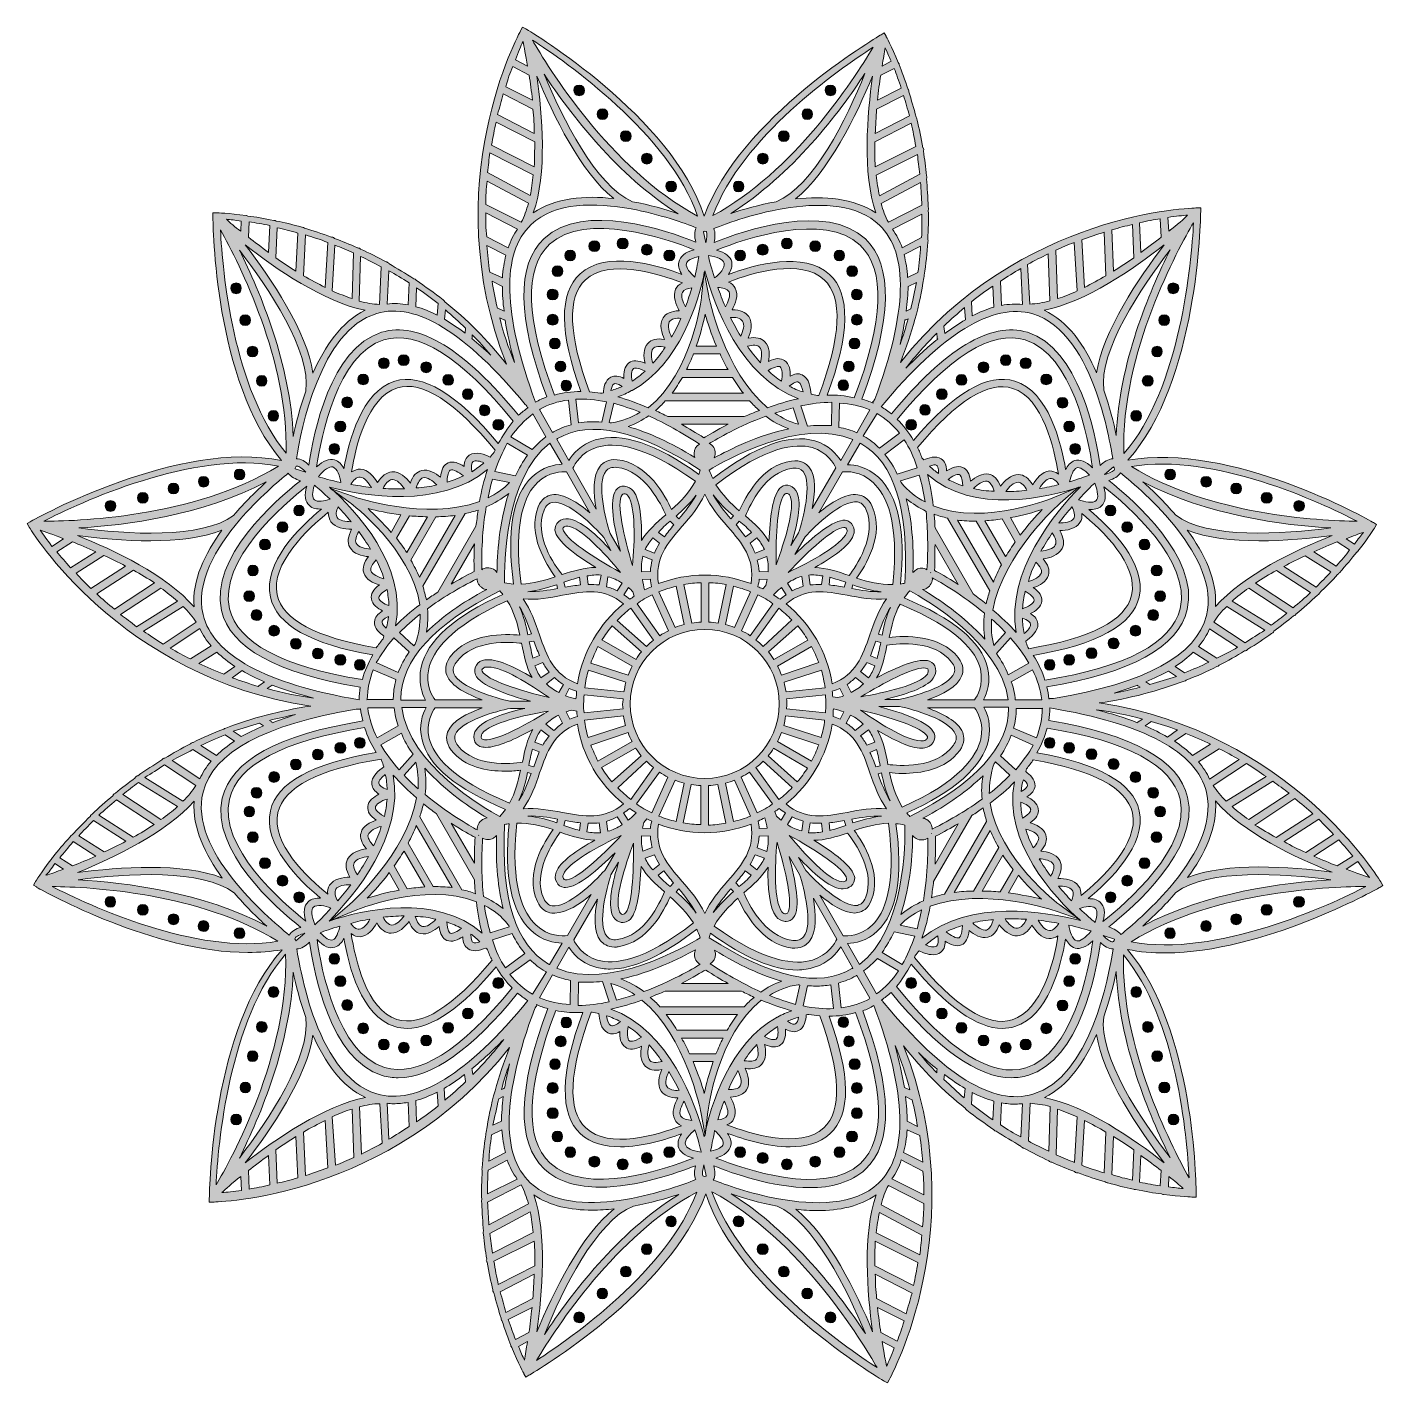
# Model space of a CAD drawing. Header units: inches. Extents: x 0.9 to 5.1, y 0.9 to 5.09.
import ezdxf

# ---------------------------------------------------------------- set-up
doc = ezdxf.new("R2010")
doc.units = ezdxf.units.IN
doc.header["$MEASUREMENT"] = 0
doc.layers.add('Calque 1', color=7, linetype='Continuous')

# ---------------------------------------------------------------- blocks, each defined once
blk = doc.blocks.new('block 2')
at = {"layer": 'Calque 1', "true_color": 0x414042}
h = blk.add_hatch(color=250, dxfattribs=at)
h.dxf.hatch_style = 2
edge = h.paths.add_edge_path()
edge.add_spline(control_points=[(5.0889, 2.4319), (5.0889, 2.4319), (5.0986, 2.4375), (5.0986, 2.4375), (5.0986, 2.4375), (5.0931, 2.4472), (5.0931, 2.4472), (5.0903, 2.4528), (4.8111, 2.9153), (4.2208, 3.0028), (4.3167, 3.0167), (4.4042, 3.0403), (4.4833, 3.0708), (4.4833, 3.0708), (4.4833, 3.0708), (4.4833, 3.0708), (4.4861, 3.0708), (4.4889, 3.0722), (4.4903, 3.0736), (4.5236, 3.0861), (4.5542, 3.1), (4.5847, 3.1153), (4.5875, 3.1153), (4.5903, 3.1167), (4.5917, 3.1194), (4.6194, 3.1333), (4.6458, 3.1486), (4.6708, 3.1639), (4.675, 3.1639), (4.6778, 3.1653), (4.6806, 3.1694), (4.6806, 3.1694), (4.6806, 3.1694), (4.6806, 3.1694), (4.7069, 3.1847), (4.7306, 3.2014), (4.7542, 3.2181), (4.7569, 3.2181), (4.7597, 3.2208), (4.7611, 3.2236), (4.7611, 3.2236), (4.7611, 3.2236), (4.7611, 3.225), (4.7819, 3.2403), (4.8028, 3.2569), (4.8222, 3.2722), (4.825, 3.2736), (4.8278, 3.2736), (4.8292, 3.2764), (4.8292, 3.2764), (4.8292, 3.2778), (4.8292, 3.2778), (4.8528, 3.2972), (4.875, 3.3167), (4.8958, 3.3361), (4.8986, 3.3375), (4.9, 3.3389), (4.9014, 3.3403), (4.9014, 3.3403), (4.9014, 3.3417), (4.9014, 3.3417), (4.9222, 3.3625), (4.9417, 3.3819), (4.9583, 3.4), (4.9597, 3.4014), (4.9625, 3.4028), (4.9625, 3.4042), (4.9625, 3.4042), (4.9625, 3.4056), (4.9639, 3.4056), (4.9847, 3.4292), (5.0028, 3.45), (5.0181, 3.4694), (5.0194, 3.4694), (5.0194, 3.4708), (5.0208, 3.4708), (5.0208, 3.4708), (5.0208, 3.4722), (5.0208, 3.4722), (5.0556, 3.5153), (5.0722, 3.5444), (5.0736, 3.5458), (5.0736, 3.5458), (5.0792, 3.5556), (5.0792, 3.5556), (5.0792, 3.5556), (5.0694, 3.5611), (5.0694, 3.5611), (5.0514, 3.5722), (4.6278, 3.8111), (4.3097, 3.7542), (4.5264, 3.9958), (4.5347, 4.5), (4.5347, 4.5222), (4.5347, 4.5222), (4.5347, 4.5347), (4.5347, 4.5347), (4.5347, 4.5347), (4.5222, 4.5347), (4.5222, 4.5347), (4.5167, 4.5347), (3.9764, 4.525), (3.6056, 4.0569), (3.6417, 4.1472), (3.6653, 4.2347), (3.6778, 4.3181), (3.6792, 4.3208), (3.6792, 4.3236), (3.6792, 4.3264), (3.6847, 4.3611), (3.6875, 4.3958), (3.6903, 4.4292), (3.6917, 4.4319), (3.6917, 4.4347), (3.6903, 4.4375), (3.6917, 4.4681), (3.6931, 4.4986), (3.6917, 4.5278), (3.6931, 4.5306), (3.6931, 4.5347), (3.6917, 4.5375), (3.6917, 4.5375), (3.6917, 4.5375), (3.6917, 4.5375), (3.6903, 4.5681), (3.6889, 4.5972), (3.6861, 4.625), (3.6875, 4.6278), (3.6875, 4.6319), (3.6861, 4.6347), (3.6861, 4.6347), (3.6861, 4.6347), (3.6861, 4.6347), (3.6833, 4.6611), (3.6806, 4.6861), (3.6764, 4.7111), (3.6778, 4.7139), (3.6778, 4.7167), (3.6764, 4.7194), (3.6764, 4.7194), (3.675, 4.7208), (3.675, 4.7208), (3.6694, 4.7514), (3.6639, 4.7806), (3.6569, 4.8069), (3.6569, 4.8097), (3.6569, 4.8125), (3.6556, 4.8139), (3.6556, 4.8139), (3.6542, 4.8153), (3.6542, 4.8153), (3.6472, 4.8431), (3.6389, 4.8694), (3.6319, 4.8944), (3.6319, 4.8958), (3.6319, 4.8986), (3.6306, 4.9), (3.6306, 4.9), (3.6292, 4.9014), (3.6292, 4.9014), (3.6194, 4.9306), (3.6097, 4.9569), (3.6014, 4.9792), (3.6014, 4.9806), (3.6014, 4.9819), (3.6, 4.9833), (3.6, 4.9833), (3.6, 4.9847), (3.5986, 4.9847), (3.5778, 5.0361), (3.5611, 5.0653), (3.5611, 5.0667), (3.5611, 5.0667), (3.5556, 5.0764), (3.5556, 5.0764), (3.5556, 5.0764), (3.5458, 5.0708), (3.5458, 5.0708), (3.5278, 5.0597), (3.1083, 4.8139), (2.9986, 4.5097), (2.8972, 4.8181), (2.4653, 5.0778), (2.4458, 5.0889), (2.4458, 5.0889), (2.4361, 5.0944), (2.4361, 5.0944), (2.4361, 5.0944), (2.4306, 5.0847), (2.4306, 5.0847), (2.4278, 5.0792), (2.1667, 4.6069), (2.3861, 4.0514), (2.3264, 4.1278), (2.2625, 4.1917), (2.1958, 4.2444), (2.1944, 4.2472), (2.1917, 4.2486), (2.1903, 4.25), (2.1625, 4.2722), (2.1347, 4.2917), (2.1069, 4.3111), (2.1056, 4.3139), (2.1028, 4.3153), (2.1, 4.3153), (2.0736, 4.3319), (2.0486, 4.3472), (2.0222, 4.3625), (2.0208, 4.3653), (2.0167, 4.3681), (2.0139, 4.3681), (2.0139, 4.3681), (2.0139, 4.3681), (2.0139, 4.3681), (1.9875, 4.3819), (1.9611, 4.3958), (1.9347, 4.4069), (1.9333, 4.4097), (1.9292, 4.4111), (1.9264, 4.4111), (1.9264, 4.4111), (1.9264, 4.4111), (1.925, 4.4111), (1.9014, 4.4222), (1.8778, 4.4319), (1.8542, 4.4403), (1.8528, 4.4417), (1.85, 4.4444), (1.8458, 4.4444), (1.8458, 4.4444), (1.8444, 4.4444), (1.8444, 4.4444), (1.8153, 4.4556), (1.7875, 4.4639), (1.7611, 4.4722), (1.7597, 4.4736), (1.7569, 4.475), (1.7542, 4.475), (1.7542, 4.475), (1.7528, 4.475), (1.7528, 4.475), (1.725, 4.4833), (1.6972, 4.4903), (1.6736, 4.4944), (1.6722, 4.4958), (1.6694, 4.4958), (1.6681, 4.4958), (1.6681, 4.4958), (1.6667, 4.4958), (1.6667, 4.4958), (1.6361, 4.5028), (1.6097, 4.5069), (1.5861, 4.5097), (1.5847, 4.5097), (1.5833, 4.5111), (1.5819, 4.5111), (1.5819, 4.5111), (1.5806, 4.5111), (1.5806, 4.5111), (1.525, 4.5194), (1.4917, 4.5194), (1.4903, 4.5194), (1.4903, 4.5194), (1.4778, 4.5194), (1.4778, 4.5194), (1.4778, 4.5194), (1.4778, 4.5069), (1.4778, 4.5069), (1.4778, 4.4861), (1.4819, 3.9986), (1.6903, 3.7528), (1.3736, 3.8194), (0.9319, 3.575), (0.9125, 3.5639), (0.9125, 3.5639), (0.9028, 3.5583), (0.9028, 3.5583), (0.9028, 3.5583), (0.9083, 3.5486), (0.9083, 3.5486), (0.9111, 3.5431), (1.1903, 3.0806), (1.7806, 2.9931), (1.6847, 2.9792), (1.5972, 2.9556), (1.5181, 2.925), (1.5153, 2.925), (1.5125, 2.9236), (1.5111, 2.9222), (1.4778, 2.9097), (1.4472, 2.8958), (1.4167, 2.8806), (1.4139, 2.8806), (1.4111, 2.8792), (1.4083, 2.8764), (1.3806, 2.8625), (1.3542, 2.8472), (1.3292, 2.8319), (1.325, 2.8319), (1.3222, 2.8306), (1.3194, 2.8264), (1.3194, 2.8264), (1.3194, 2.8264), (1.3194, 2.8264), (1.2944, 2.8111), (1.2694, 2.7944), (1.2458, 2.7778), (1.2431, 2.7778), (1.2403, 2.775), (1.2375, 2.7722), (1.2375, 2.7722), (1.2375, 2.7722), (1.2375, 2.7708), (1.2167, 2.7556), (1.1958, 2.7403), (1.1764, 2.7236), (1.1736, 2.7236), (1.1708, 2.7208), (1.1694, 2.7181), (1.1694, 2.7181), (1.1694, 2.7167), (1.1694, 2.7167), (1.1458, 2.6972), (1.1236, 2.6778), (1.1042, 2.6583), (1.1014, 2.6569), (1.1, 2.6556), (1.0986, 2.6542), (1.0986, 2.6542), (1.0986, 2.6528), (1.0986, 2.6528), (1.0778, 2.6319), (1.0583, 2.6125), (1.0417, 2.5944), (1.0403, 2.5931), (1.0389, 2.5917), (1.0375, 2.5903), (1.0375, 2.5903), (1.0375, 2.5889), (1.0361, 2.5889), (1.0153, 2.5667), (0.9972, 2.5444), (0.9833, 2.5264), (0.9819, 2.525), (0.9806, 2.525), (0.9806, 2.5236), (0.9806, 2.5236), (0.9806, 2.5222), (0.9806, 2.5222), (0.9458, 2.4792), (0.9292, 2.45), (0.9278, 2.4486), (0.9278, 2.4486), (0.9222, 2.4389), (0.9222, 2.4389), (0.9222, 2.4389), (0.9319, 2.4333), (0.9319, 2.4333), (0.9319, 2.4333), (0.9319, 2.4333), (0.9319, 2.4333), (0.9319, 2.4333), (0.9333, 2.4333), (0.9333, 2.4319), (0.9639, 2.4153), (1.2944, 2.2306), (1.5861, 2.2306), (1.6222, 2.2306), (1.6569, 2.2333), (1.6917, 2.2389), (1.475, 1.9972), (1.4667, 1.4931), (1.4667, 1.4708), (1.4667, 1.4708), (1.4667, 1.4583), (1.4667, 1.4583), (1.4667, 1.4583), (1.4792, 1.4583), (1.4792, 1.4583), (1.4847, 1.4583), (2.025, 1.4681), (2.3958, 1.9361), (2.3597, 1.8458), (2.3361, 1.7583), (2.3236, 1.675), (2.3222, 1.6722), (2.3222, 1.6694), (2.3222, 1.6667), (2.3167, 1.6319), (2.3139, 1.5972), (2.3111, 1.5639), (2.3097, 1.5611), (2.3097, 1.5583), (2.3111, 1.5556), (2.3097, 1.525), (2.3083, 1.4944), (2.3097, 1.4653), (2.3083, 1.4625), (2.3083, 1.4583), (2.3097, 1.4556), (2.3097, 1.4556), (2.3097, 1.4556), (2.3097, 1.4556), (2.3111, 1.425), (2.3125, 1.3958), (2.3153, 1.3681), (2.3139, 1.3653), (2.3139, 1.3611), (2.3153, 1.3583), (2.3153, 1.3583), (2.3153, 1.3583), (2.3153, 1.3583), (2.3181, 1.3319), (2.3208, 1.3069), (2.325, 1.2819), (2.3236, 1.2792), (2.3236, 1.2764), (2.325, 1.2736), (2.325, 1.2736), (2.3264, 1.2736), (2.3264, 1.2722), (2.3319, 1.2417), (2.3375, 1.2125), (2.3444, 1.1861), (2.3444, 1.1833), (2.3444, 1.1806), (2.3458, 1.1792), (2.3458, 1.1792), (2.3472, 1.1778), (2.3472, 1.1778), (2.3542, 1.1486), (2.3625, 1.1222), (2.3694, 1.0986), (2.3694, 1.0972), (2.3694, 1.0944), (2.3708, 1.0931), (2.3708, 1.0931), (2.3722, 1.0917), (2.3722, 1.0917), (2.3819, 1.0625), (2.3917, 1.0361), (2.4, 1.0139), (2.4, 1.0125), (2.4, 1.0111), (2.4014, 1.0097), (2.4014, 1.0097), (2.4014, 1.0097), (2.4028, 1.0083), (2.4236, 0.9569), (2.4403, 0.9278), (2.4403, 0.9264), (2.4403, 0.9264), (2.4458, 0.9167), (2.4458, 0.9167), (2.4458, 0.9167), (2.4556, 0.9222), (2.4556, 0.9222), (2.4556, 0.9222), (2.4556, 0.9222), (2.4556, 0.9222), (2.4556, 0.9222), (2.4556, 0.9222), (2.4556, 0.9222), (2.475, 0.9333), (2.8931, 1.1792), (3.0028, 1.4833), (3.1042, 1.175), (3.5361, 0.9153), (3.5556, 0.9042), (3.5556, 0.9042), (3.5653, 0.8986), (3.5653, 0.8986), (3.5653, 0.8986), (3.5708, 0.9083), (3.5708, 0.9083), (3.5736, 0.9139), (3.8347, 1.3861), (3.6153, 1.9417), (3.675, 1.8653), (3.7389, 1.8014), (3.8056, 1.7486), (3.8069, 1.7458), (3.8097, 1.7444), (3.8111, 1.7431), (3.8389, 1.7208), (3.8667, 1.7014), (3.8944, 1.6819), (3.8958, 1.6792), (3.8986, 1.6778), (3.9014, 1.6778), (3.9278, 1.6611), (3.9528, 1.6458), (3.9792, 1.6306), (3.9806, 1.6278), (3.9847, 1.625), (3.9875, 1.625), (3.9875, 1.625), (3.9875, 1.625), (3.9875, 1.625), (3.9875, 1.625), (3.9875, 1.625), (3.9875, 1.625), (4.0139, 1.6111), (4.0403, 1.5972), (4.0653, 1.5861), (4.0667, 1.5833), (4.0708, 1.5819), (4.0736, 1.5819), (4.0736, 1.5819), (4.0736, 1.5819), (4.0736, 1.5819), (4.0736, 1.5819), (4.0736, 1.5819), (4.0736, 1.5819), (4.0972, 1.5708), (4.1208, 1.5611), (4.1444, 1.5528), (4.1458, 1.5514), (4.1486, 1.5486), (4.1528, 1.5486), (4.1528, 1.5486), (4.1528, 1.5486), (4.1542, 1.5486), (4.1542, 1.5486), (4.1556, 1.5486), (4.1556, 1.5486), (4.1847, 1.5375), (4.2125, 1.5292), (4.2389, 1.5208), (4.2403, 1.5194), (4.2431, 1.5181), (4.2458, 1.5181), (4.2458, 1.5181), (4.2458, 1.5181), (4.2458, 1.5181), (4.2458, 1.5181), (4.2472, 1.5181), (4.2472, 1.5181), (4.275, 1.5097), (4.3014, 1.5028), (4.3264, 1.4986), (4.3278, 1.4972), (4.3306, 1.4972), (4.3319, 1.4972), (4.3319, 1.4972), (4.3319, 1.4972), (4.3319, 1.4972), (4.3319, 1.4972), (4.3333, 1.4972), (4.3333, 1.4972), (4.3639, 1.4903), (4.3903, 1.4861), (4.4139, 1.4833), (4.4153, 1.4833), (4.4167, 1.4819), (4.4181, 1.4819), (4.4181, 1.4819), (4.4181, 1.4819), (4.4181, 1.4819), (4.4181, 1.4819), (4.4194, 1.4819), (4.4194, 1.4819), (4.4736, 1.475), (4.5083, 1.4736), (4.5097, 1.4736), (4.5097, 1.4736), (4.5097, 1.4736), (4.5097, 1.4736), (4.5097, 1.4736), (4.5097, 1.4736), (4.5097, 1.4736), (4.5097, 1.4736), (4.5097, 1.4736), (4.5097, 1.4736), (4.5097, 1.4736), (4.5208, 1.4736), (4.5208, 1.4736), (4.5208, 1.4736), (4.5208, 1.4861), (4.5208, 1.4861), (4.5208, 1.5069), (4.5167, 1.9931), (4.3083, 2.2403), (4.3458, 2.2319), (4.3861, 2.2292), (4.4264, 2.2292), (4.7278, 2.2306), (5.0722, 2.4222), (5.0889, 2.4319)], knot_values=[0, 0, 0, 0, 1, 1, 1, 2, 2, 2, 3, 3, 3, 4, 4, 4, 5, 5, 5, 6, 6, 6, 7, 7, 7, 8, 8, 8, 9, 9, 9, 10, 10, 10, 11, 11, 11, 12, 12, 12, 13, 13, 13, 14, 14, 14, 15, 15, 15, 16, 16, 16, 17, 17, 17, 18, 18, 18, 19, 19, 19, 20, 20, 20, 21, 21, 21, 22, 22, 22, 23, 23, 23, 24, 24, 24, 25, 25, 25, 26, 26, 26, 27, 27, 27, 28, 28, 28, 29, 29, 29, 30, 30, 30, 31, 31, 31, 32, 32, 32, 33, 33, 33, 34, 34, 34, 35, 35, 35, 36, 36, 36, 37, 37, 37, 38, 38, 38, 39, 39, 39, 40, 40, 40, 41, 41, 41, 42, 42, 42, 43, 43, 43, 44, 44, 44, 45, 45, 45, 46, 46, 46, 47, 47, 47, 48, 48, 48, 49, 49, 49, 50, 50, 50, 51, 51, 51, 52, 52, 52, 53, 53, 53, 54, 54, 54, 55, 55, 55, 56, 56, 56, 57, 57, 57, 58, 58, 58, 59, 59, 59, 60, 60, 60, 61, 61, 61, 62, 62, 62, 63, 63, 63, 64, 64, 64, 65, 65, 65, 66, 66, 66, 67, 67, 67, 68, 68, 68, 69, 69, 69, 70, 70, 70, 71, 71, 71, 72, 72, 72, 73, 73, 73, 74, 74, 74, 75, 75, 75, 76, 76, 76, 77, 77, 77, 78, 78, 78, 79, 79, 79, 80, 80, 80, 81, 81, 81, 82, 82, 82, 83, 83, 83, 84, 84, 84, 85, 85, 85, 86, 86, 86, 87, 87, 87, 88, 88, 88, 89, 89, 89, 90, 90, 90, 91, 91, 91, 92, 92, 92, 93, 93, 93, 94, 94, 94, 95, 95, 95, 96, 96, 96, 97, 97, 97, 98, 98, 98, 99, 99, 99, 100, 100, 100, 101, 101, 101, 102, 102, 102, 103, 103, 103, 104, 104, 104, 105, 105, 105, 106, 106, 106, 107, 107, 107, 108, 108, 108, 109, 109, 109, 110, 110, 110, 111, 111, 111, 112, 112, 112, 113, 113, 113, 114, 114, 114, 115, 115, 115, 116, 116, 116, 117, 117, 117, 118, 118, 118, 119, 119, 119, 120, 120, 120, 121, 121, 121, 122, 122, 122, 123, 123, 123, 124, 124, 124, 125, 125, 125, 126, 126, 126, 127, 127, 127, 128, 128, 128, 129, 129, 129, 130, 130, 130, 131, 131, 131, 132, 132, 132, 133, 133, 133, 134, 134, 134, 135, 135, 135, 136, 136, 136, 137, 137, 137, 138, 138, 138, 139, 139, 139, 140, 140, 140, 141, 141, 141, 142, 142, 142, 143, 143, 143, 144, 144, 144, 145, 145, 145, 146, 146, 146, 147, 147, 147, 148, 148, 148, 149, 149, 149, 150, 150, 150, 151, 151, 151, 152, 152, 152, 153, 153, 153, 154, 154, 154, 155, 155, 155, 156, 156, 156, 157, 157, 157, 158, 158, 158, 159, 159, 159, 160, 160, 160, 161, 161, 161, 162, 162, 162, 163, 163, 163, 164, 164, 164, 165, 165, 165, 166, 166, 166, 167, 167, 167, 168, 168, 168, 169, 169, 169, 170, 170, 170, 171, 171, 171, 172, 172, 172, 173, 173, 173, 174, 174, 174, 175, 175, 175, 176, 176, 176, 177, 177, 177, 178, 178, 178, 179, 179, 179, 180, 180, 180, 181, 181, 181, 182, 182, 182, 183, 183, 183, 184, 184, 184, 185, 185, 185, 186, 186, 186, 187, 187, 187, 188, 188, 188, 189, 189, 189, 190, 190, 190, 191, 191, 191, 192, 192, 192, 193, 193, 193, 194, 194, 194, 195, 195, 195, 196, 196, 196, 196], degree=3, periodic=1)
edge = h.paths.add_edge_path()
edge.add_spline(control_points=[(3.6458, 1.2), (3.6458, 1.2), (3.5264, 1.2611), (3.5264, 1.2611), (3.5264, 1.2861), (3.5264, 1.3125), (3.5278, 1.3375), (3.5278, 1.3375), (3.6597, 1.2708), (3.6597, 1.2708), (3.6556, 1.2472), (3.6514, 1.2222), (3.6458, 1.2)], knot_values=[0, 0, 0, 0, 1, 1, 1, 2, 2, 2, 3, 3, 3, 4, 4, 4, 4], degree=3, periodic=1)
edge = h.paths.add_edge_path()
edge.add_spline(control_points=[(3.6236, 1.1125), (3.6236, 1.1125), (3.5319, 1.1597), (3.5319, 1.1597), (3.5292, 1.1847), (3.5278, 1.2097), (3.5278, 1.2347), (3.5278, 1.2347), (3.6417, 1.1764), (3.6417, 1.1764), (3.6347, 1.1542), (3.6292, 1.1333), (3.6236, 1.1125)], knot_values=[0, 0, 0, 0, 1, 1, 1, 2, 2, 2, 3, 3, 3, 4, 4, 4, 4], degree=3, periodic=1)
edge = h.paths.add_edge_path()
edge.add_spline(control_points=[(3.5958, 1.0278), (3.5958, 1.0278), (3.5444, 1.0542), (3.5444, 1.0542), (3.5417, 1.0778), (3.5375, 1.1042), (3.5347, 1.1319), (3.5347, 1.1319), (3.6167, 1.0903), (3.6167, 1.0903), (3.6097, 1.0667), (3.6028, 1.0472), (3.5958, 1.0278)], knot_values=[0, 0, 0, 0, 1, 1, 1, 2, 2, 2, 3, 3, 3, 4, 4, 4, 4], degree=3, periodic=1)
edge = h.paths.add_edge_path()
edge.add_spline(control_points=[(2.3917, 1.0944), (2.3917, 1.0944), (2.4653, 1.1319), (2.4653, 1.1319), (2.4625, 1.1042), (2.4597, 1.0778), (2.4556, 1.0542), (2.4556, 1.0542), (2.4139, 1.0333), (2.4139, 1.0333), (2.4069, 1.0514), (2.4, 1.0722), (2.3917, 1.0944)], knot_values=[0, 0, 0, 0, 1, 1, 1, 2, 2, 2, 3, 3, 3, 4, 4, 4, 4], degree=3, periodic=1)
edge = h.paths.add_edge_path()
edge.add_spline(control_points=[(2.3667, 1.1806), (2.3667, 1.1806), (2.4722, 1.2347), (2.4722, 1.2347), (2.4708, 1.2097), (2.4694, 1.1847), (2.4681, 1.1597), (2.4681, 1.1597), (2.3847, 1.1167), (2.3847, 1.1167), (2.3792, 1.1375), (2.3736, 1.1583), (2.3667, 1.1806)], knot_values=[0, 0, 0, 0, 1, 1, 1, 2, 2, 2, 3, 3, 3, 4, 4, 4, 4], degree=3, periodic=1)
edge = h.paths.add_edge_path()
edge.add_spline(control_points=[(2.3472, 1.275), (2.3472, 1.275), (2.4722, 1.3375), (2.4722, 1.3375), (2.4736, 1.3125), (2.475, 1.2875), (2.4736, 1.2611), (2.4736, 1.2611), (2.3611, 1.2028), (2.3611, 1.2028), (2.3556, 1.2264), (2.3514, 1.25), (2.3472, 1.275)], knot_values=[0, 0, 0, 0, 1, 1, 1, 2, 2, 2, 3, 3, 3, 4, 4, 4, 4], degree=3, periodic=1)
edge = h.paths.add_edge_path()
edge.add_spline(control_points=[(2.2597, 1.8319), (2.2597, 1.8319), (2.2597, 1.8306), (2.2597, 1.8306), (2.2389, 1.8111), (2.2181, 1.7917), (2.1958, 1.7736), (2.1958, 1.7736), (2.1931, 1.8097), (2.1931, 1.8097), (2.2139, 1.8222), (2.2347, 1.8361), (2.2569, 1.8528), (2.2569, 1.8528), (2.2597, 1.8319), (2.2597, 1.8319)], knot_values=[0, 0, 0, 0, 1, 1, 1, 2, 2, 2, 3, 3, 3, 4, 4, 4, 5, 5, 5, 5], degree=3, periodic=1)
edge = h.paths.add_edge_path()
edge.add_spline(control_points=[(0.9889, 2.5056), (0.9889, 2.5056), (1.0153, 2.4889), (1.0153, 2.4889), (0.9944, 2.4806), (0.975, 2.4736), (0.9611, 2.4694), (0.9694, 2.4778), (0.9778, 2.4903), (0.9889, 2.5056)], knot_values=[0, 0, 0, 0, 1, 1, 1, 2, 2, 2, 3, 3, 3, 3], degree=3, periodic=1)
edge = h.paths.add_edge_path()
edge.add_spline(control_points=[(1.0458, 2.5736), (1.0458, 2.5736), (1.1153, 2.5292), (1.1153, 2.5292), (1.0903, 2.5181), (1.0653, 2.5069), (1.0431, 2.4986), (1.0431, 2.4986), (1.0042, 2.5236), (1.0042, 2.5236), (1.0153, 2.5389), (1.0306, 2.5556), (1.0458, 2.5736)], knot_values=[0, 0, 0, 0, 1, 1, 1, 2, 2, 2, 3, 3, 3, 4, 4, 4, 4], degree=3, periodic=1)
edge = h.paths.add_edge_path()
edge.add_spline(control_points=[(1.1792, 2.7028), (1.1792, 2.7028), (1.2958, 2.6264), (1.2958, 2.6264), (1.275, 2.6125), (1.2528, 2.5986), (1.2306, 2.5875), (1.2306, 2.5875), (1.125, 2.6556), (1.125, 2.6556), (1.1417, 2.6708), (1.1611, 2.6875), (1.1792, 2.7028)], knot_values=[0, 0, 0, 0, 1, 1, 1, 2, 2, 2, 3, 3, 3, 4, 4, 4, 4], degree=3, periodic=1)
edge = h.paths.add_edge_path()
edge.add_spline(control_points=[(1.2472, 2.7569), (1.2472, 2.7569), (1.3681, 2.6819), (1.3681, 2.6819), (1.3528, 2.6681), (1.3347, 2.6542), (1.3167, 2.6417), (1.3167, 2.6417), (1.1986, 2.7194), (1.1986, 2.7194), (1.2139, 2.7319), (1.2306, 2.7444), (1.2472, 2.7569)], knot_values=[0, 0, 0, 0, 1, 1, 1, 2, 2, 2, 3, 3, 3, 4, 4, 4, 4], degree=3, periodic=1)
edge = h.paths.add_edge_path()
edge.add_spline(control_points=[(1.3278, 2.8111), (1.3278, 2.8111), (1.425, 2.7472), (1.425, 2.7472), (1.4139, 2.7306), (1.4014, 2.7139), (1.3847, 2.6986), (1.3847, 2.6986), (1.2667, 2.7722), (1.2667, 2.7722), (1.2875, 2.7847), (1.3069, 2.7972), (1.3278, 2.8111)], knot_values=[0, 0, 0, 0, 1, 1, 1, 2, 2, 2, 3, 3, 3, 4, 4, 4, 4], degree=3, periodic=1)
edge = h.paths.add_edge_path()
edge.add_spline(control_points=[(1.4153, 2.8583), (1.4153, 2.8583), (1.4722, 2.8222), (1.4722, 2.8222), (1.4569, 2.8056), (1.4458, 2.7861), (1.4375, 2.7681), (1.4375, 2.7681), (1.3514, 2.825), (1.3514, 2.825), (1.3708, 2.8361), (1.3931, 2.8472), (1.4153, 2.8583)], knot_values=[0, 0, 0, 0, 1, 1, 1, 2, 2, 2, 3, 3, 3, 4, 4, 4, 4], degree=3, periodic=1)
edge = h.paths.add_edge_path()
edge.add_spline(control_points=[(1.5153, 2.9042), (1.5153, 2.9042), (1.5444, 2.8847), (1.5444, 2.8847), (1.5236, 2.8708), (1.5042, 2.8556), (1.4889, 2.8403), (1.4889, 2.8403), (1.4403, 2.8708), (1.4403, 2.8708), (1.4639, 2.8833), (1.4889, 2.8931), (1.5153, 2.9042)], knot_values=[0, 0, 0, 0, 1, 1, 1, 2, 2, 2, 3, 3, 3, 4, 4, 4, 4], degree=3, periodic=1)
edge = h.paths.add_edge_path()
edge.add_spline(control_points=[(1.6222, 2.9403), (1.6222, 2.9403), (1.6347, 2.9319), (1.6347, 2.9319), (1.6097, 2.9208), (1.5861, 2.9097), (1.5653, 2.8986), (1.5653, 2.8986), (1.5403, 2.9153), (1.5403, 2.9153), (1.5681, 2.9236), (1.5944, 2.9319), (1.6222, 2.9403)], knot_values=[0, 0, 0, 0, 1, 1, 1, 2, 2, 2, 3, 3, 3, 4, 4, 4, 4], degree=3, periodic=1)
edge = h.paths.add_edge_path()
edge.add_spline(control_points=[(1.4347, 3.125), (1.4347, 3.125), (1.4903, 3.1597), (1.4903, 3.1597), (1.5069, 3.1444), (1.525, 3.1292), (1.5458, 3.1153), (1.5458, 3.1153), (1.5111, 3.0917), (1.5111, 3.0917), (1.4833, 3.1028), (1.4583, 3.1139), (1.4347, 3.125)], knot_values=[0, 0, 0, 0, 1, 1, 1, 2, 2, 2, 3, 3, 3, 4, 4, 4, 4], degree=3, periodic=1)
edge = h.paths.add_edge_path()
edge.add_spline(control_points=[(1.3458, 3.1722), (1.3458, 3.1722), (1.4375, 3.2333), (1.4375, 3.2333), (1.4458, 3.2139), (1.4583, 3.1958), (1.4722, 3.1792), (1.4722, 3.1792), (1.4083, 3.1389), (1.4083, 3.1389), (1.3875, 3.1486), (1.3667, 3.1611), (1.3458, 3.1722)], knot_values=[0, 0, 0, 0, 1, 1, 1, 2, 2, 2, 3, 3, 3, 4, 4, 4, 4], degree=3, periodic=1)
edge = h.paths.add_edge_path()
edge.add_spline(control_points=[(1.2625, 3.225), (1.2625, 3.225), (1.3861, 3.3014), (1.3861, 3.3014), (1.4014, 3.2861), (1.4153, 3.2694), (1.4264, 3.2528), (1.4264, 3.2528), (1.3236, 3.1847), (1.3236, 3.1847), (1.3014, 3.1986), (1.2819, 3.2125), (1.2625, 3.225)], knot_values=[0, 0, 0, 0, 1, 1, 1, 2, 2, 2, 3, 3, 3, 4, 4, 4, 4], degree=3, periodic=1)
edge = h.paths.add_edge_path()
edge.add_spline(control_points=[(1.1917, 3.2764), (1.1917, 3.2764), (1.3167, 3.3583), (1.3167, 3.3583), (1.3347, 3.3458), (1.3514, 3.3319), (1.3681, 3.3181), (1.3681, 3.3181), (1.2417, 3.2389), (1.2417, 3.2389), (1.225, 3.2528), (1.2083, 3.2639), (1.1917, 3.2764)], knot_values=[0, 0, 0, 0, 1, 1, 1, 2, 2, 2, 3, 3, 3, 4, 4, 4, 4], degree=3, periodic=1)
edge = h.paths.add_edge_path()
edge.add_spline(control_points=[(1.1181, 3.3403), (1.1181, 3.3403), (1.2319, 3.4139), (1.2319, 3.4139), (1.2542, 3.4014), (1.2764, 3.3875), (1.2972, 3.375), (1.2972, 3.375), (1.1736, 3.2931), (1.1736, 3.2931), (1.1542, 3.3083), (1.1347, 3.325), (1.1181, 3.3403)], knot_values=[0, 0, 0, 0, 1, 1, 1, 2, 2, 2, 3, 3, 3, 4, 4, 4, 4], degree=3, periodic=1)
edge = h.paths.add_edge_path()
edge.add_spline(control_points=[(0.9944, 3.4708), (0.9944, 3.4708), (1.0431, 3.5014), (1.0431, 3.5014), (1.0653, 3.4931), (1.0903, 3.4819), (1.1153, 3.4708), (1.1153, 3.4708), (1.0375, 3.4208), (1.0375, 3.4208), (1.0222, 3.4389), (1.0069, 3.4556), (0.9944, 3.4708)], knot_values=[0, 0, 0, 0, 1, 1, 1, 2, 2, 2, 3, 3, 3, 4, 4, 4, 4], degree=3, periodic=1)
edge = h.paths.add_edge_path()
edge.add_spline(control_points=[(0.9431, 3.5375), (0.9569, 3.5333), (0.9833, 3.5236), (1.0153, 3.5111), (1.0153, 3.5111), (0.9792, 3.4875), (0.9792, 3.4875), (0.9639, 3.5083), (0.9528, 3.525), (0.9431, 3.5375)], knot_values=[0, 0, 0, 0, 1, 1, 1, 2, 2, 2, 3, 3, 3, 3], degree=3, periodic=1)
edge = h.paths.add_edge_path()
edge.add_spline(control_points=[(2.3542, 4.8), (2.3542, 4.8), (2.4736, 4.7389), (2.4736, 4.7389), (2.4736, 4.7139), (2.4736, 4.6875), (2.4722, 4.6625), (2.4722, 4.6625), (2.3403, 4.7292), (2.3403, 4.7292), (2.3444, 4.7528), (2.3486, 4.7778), (2.3542, 4.8)], knot_values=[0, 0, 0, 0, 1, 1, 1, 2, 2, 2, 3, 3, 3, 4, 4, 4, 4], degree=3, periodic=1)
edge = h.paths.add_edge_path()
edge.add_spline(control_points=[(2.3764, 4.8875), (2.3764, 4.8875), (2.4681, 4.8403), (2.4681, 4.8403), (2.4708, 4.8153), (2.4722, 4.7903), (2.4722, 4.7653), (2.4722, 4.7653), (2.3583, 4.8236), (2.3583, 4.8236), (2.3653, 4.8458), (2.3708, 4.8667), (2.3764, 4.8875)], knot_values=[0, 0, 0, 0, 1, 1, 1, 2, 2, 2, 3, 3, 3, 4, 4, 4, 4], degree=3, periodic=1)
edge = h.paths.add_edge_path()
edge.add_spline(control_points=[(2.4056, 4.9722), (2.4056, 4.9722), (2.4569, 4.9458), (2.4569, 4.9458), (2.4597, 4.9222), (2.4639, 4.8958), (2.4667, 4.8681), (2.4667, 4.8681), (2.3847, 4.9097), (2.3847, 4.9097), (2.3903, 4.9333), (2.3972, 4.9528), (2.4056, 4.9722)], knot_values=[0, 0, 0, 0, 1, 1, 1, 2, 2, 2, 3, 3, 3, 4, 4, 4, 4], degree=3, periodic=1)
edge = h.paths.add_edge_path()
edge.add_spline(control_points=[(3.6083, 4.9056), (3.6083, 4.9056), (3.5347, 4.8681), (3.5347, 4.8681), (3.5375, 4.8958), (3.5403, 4.9222), (3.5444, 4.9458), (3.5444, 4.9458), (3.5861, 4.9667), (3.5861, 4.9667), (3.5931, 4.9486), (3.6, 4.9278), (3.6083, 4.9056)], knot_values=[0, 0, 0, 0, 1, 1, 1, 2, 2, 2, 3, 3, 3, 4, 4, 4, 4], degree=3, periodic=1)
edge = h.paths.add_edge_path()
edge.add_spline(control_points=[(3.6333, 4.8194), (3.6333, 4.8194), (3.5278, 4.7653), (3.5278, 4.7653), (3.5292, 4.7903), (3.5306, 4.8153), (3.5319, 4.8403), (3.5319, 4.8403), (3.6153, 4.8833), (3.6153, 4.8833), (3.6208, 4.8625), (3.6278, 4.8417), (3.6333, 4.8194)], knot_values=[0, 0, 0, 0, 1, 1, 1, 2, 2, 2, 3, 3, 3, 4, 4, 4, 4], degree=3, periodic=1)
edge = h.paths.add_edge_path()
edge.add_spline(control_points=[(3.6528, 4.725), (3.6528, 4.725), (3.5278, 4.6625), (3.5278, 4.6625), (3.5264, 4.6875), (3.525, 4.7125), (3.5264, 4.7389), (3.5264, 4.7389), (3.6389, 4.7972), (3.6389, 4.7972), (3.6444, 4.7736), (3.6486, 4.75), (3.6528, 4.725)], knot_values=[0, 0, 0, 0, 1, 1, 1, 2, 2, 2, 3, 3, 3, 4, 4, 4, 4], degree=3, periodic=1)
edge = h.paths.add_edge_path()
edge.add_spline(control_points=[(3.7403, 4.1681), (3.7403, 4.1681), (3.7403, 4.1694), (3.7403, 4.1694), (3.7611, 4.1889), (3.7819, 4.2083), (3.8042, 4.2264), (3.8042, 4.2264), (3.8069, 4.1889), (3.8069, 4.1889), (3.7861, 4.1764), (3.7653, 4.1625), (3.7431, 4.1458), (3.7431, 4.1458), (3.7403, 4.1681), (3.7403, 4.1681)], knot_values=[0, 0, 0, 0, 1, 1, 1, 2, 2, 2, 3, 3, 3, 4, 4, 4, 5, 5, 5, 5], degree=3, periodic=1)
edge = h.paths.add_edge_path()
edge.add_spline(control_points=[(5.0111, 3.4944), (5.0111, 3.4944), (4.9847, 3.5111), (4.9847, 3.5111), (5.0056, 3.5194), (5.025, 3.5264), (5.0389, 3.5306), (5.0306, 3.5222), (5.0222, 3.5097), (5.0111, 3.4944)], knot_values=[0, 0, 0, 0, 1, 1, 1, 2, 2, 2, 3, 3, 3, 3], degree=3, periodic=1)
edge = h.paths.add_edge_path()
edge.add_spline(control_points=[(4.9542, 3.4264), (4.9542, 3.4264), (4.8847, 3.4708), (4.8847, 3.4708), (4.9097, 3.4819), (4.9347, 3.4931), (4.9569, 3.5014), (4.9569, 3.5014), (4.9958, 3.4764), (4.9958, 3.4764), (4.9847, 3.4611), (4.9694, 3.4444), (4.9542, 3.4264)], knot_values=[0, 0, 0, 0, 1, 1, 1, 2, 2, 2, 3, 3, 3, 4, 4, 4, 4], degree=3, periodic=1)
edge = h.paths.add_edge_path()
edge.add_spline(control_points=[(4.8208, 3.2972), (4.8208, 3.2972), (4.7042, 3.3736), (4.7042, 3.3736), (4.725, 3.3875), (4.7472, 3.4014), (4.7694, 3.4125), (4.7694, 3.4125), (4.875, 3.3444), (4.875, 3.3444), (4.8583, 3.3292), (4.8389, 3.3125), (4.8208, 3.2972)], knot_values=[0, 0, 0, 0, 1, 1, 1, 2, 2, 2, 3, 3, 3, 4, 4, 4, 4], degree=3, periodic=1)
edge = h.paths.add_edge_path()
edge.add_spline(control_points=[(4.7528, 3.2431), (4.7528, 3.2431), (4.6319, 3.3181), (4.6319, 3.3181), (4.6472, 3.3319), (4.6653, 3.3458), (4.6833, 3.3583), (4.6833, 3.3583), (4.8014, 3.2806), (4.8014, 3.2806), (4.7861, 3.2681), (4.7694, 3.2556), (4.7528, 3.2431)], knot_values=[0, 0, 0, 0, 1, 1, 1, 2, 2, 2, 3, 3, 3, 4, 4, 4, 4], degree=3, periodic=1)
edge = h.paths.add_edge_path()
edge.add_spline(control_points=[(4.6722, 3.1889), (4.6722, 3.1889), (4.575, 3.2528), (4.575, 3.2528), (4.5861, 3.2694), (4.5986, 3.2861), (4.6153, 3.3014), (4.6153, 3.3014), (4.7333, 3.2278), (4.7333, 3.2278), (4.7125, 3.2153), (4.6931, 3.2028), (4.6722, 3.1889)], knot_values=[0, 0, 0, 0, 1, 1, 1, 2, 2, 2, 3, 3, 3, 4, 4, 4, 4], degree=3, periodic=1)
edge = h.paths.add_edge_path()
edge.add_spline(control_points=[(4.5847, 3.1417), (4.5847, 3.1417), (4.5278, 3.1778), (4.5278, 3.1778), (4.5431, 3.1944), (4.5542, 3.2139), (4.5625, 3.2319), (4.5625, 3.2319), (4.6486, 3.175), (4.6486, 3.175), (4.6292, 3.1639), (4.6069, 3.1528), (4.5847, 3.1417)], knot_values=[0, 0, 0, 0, 1, 1, 1, 2, 2, 2, 3, 3, 3, 4, 4, 4, 4], degree=3, periodic=1)
edge = h.paths.add_edge_path()
edge.add_spline(control_points=[(4.4847, 3.0958), (4.4847, 3.0958), (4.4556, 3.1153), (4.4556, 3.1153), (4.4764, 3.1292), (4.4958, 3.1444), (4.5111, 3.1597), (4.5111, 3.1597), (4.5597, 3.1292), (4.5597, 3.1292), (4.5361, 3.1167), (4.5111, 3.1069), (4.4847, 3.0958)], knot_values=[0, 0, 0, 0, 1, 1, 1, 2, 2, 2, 3, 3, 3, 4, 4, 4, 4], degree=3, periodic=1)
edge = h.paths.add_edge_path()
edge.add_spline(control_points=[(4.3778, 3.0597), (4.3778, 3.0597), (4.3653, 3.0681), (4.3653, 3.0681), (4.3903, 3.0792), (4.4139, 3.0903), (4.4347, 3.1014), (4.4347, 3.1014), (4.4597, 3.0847), (4.4597, 3.0847), (4.4319, 3.0764), (4.4056, 3.0681), (4.3778, 3.0597)], knot_values=[0, 0, 0, 0, 1, 1, 1, 2, 2, 2, 3, 3, 3, 4, 4, 4, 4], degree=3, periodic=1)
edge = h.paths.add_edge_path()
edge.add_spline(control_points=[(4.5653, 2.875), (4.5653, 2.875), (4.5097, 2.8403), (4.5097, 2.8403), (4.4931, 2.8556), (4.475, 2.8708), (4.4542, 2.8847), (4.4542, 2.8847), (4.4889, 2.9083), (4.4889, 2.9083), (4.5167, 2.8972), (4.5417, 2.8861), (4.5653, 2.875)], knot_values=[0, 0, 0, 0, 1, 1, 1, 2, 2, 2, 3, 3, 3, 4, 4, 4, 4], degree=3, periodic=1)
edge = h.paths.add_edge_path()
edge.add_spline(control_points=[(4.6542, 2.8278), (4.6542, 2.8278), (4.5625, 2.7667), (4.5625, 2.7667), (4.5542, 2.7861), (4.5417, 2.8042), (4.5278, 2.8208), (4.5278, 2.8208), (4.5917, 2.8611), (4.5917, 2.8611), (4.6125, 2.8514), (4.6333, 2.8389), (4.6542, 2.8278)], knot_values=[0, 0, 0, 0, 1, 1, 1, 2, 2, 2, 3, 3, 3, 4, 4, 4, 4], degree=3, periodic=1)
edge = h.paths.add_edge_path()
edge.add_spline(control_points=[(4.7375, 2.775), (4.7375, 2.775), (4.6139, 2.6986), (4.6139, 2.6986), (4.5986, 2.7139), (4.5847, 2.7306), (4.5736, 2.7472), (4.5736, 2.7472), (4.6764, 2.8153), (4.6764, 2.8153), (4.6986, 2.8014), (4.7181, 2.7875), (4.7375, 2.775)], knot_values=[0, 0, 0, 0, 1, 1, 1, 2, 2, 2, 3, 3, 3, 4, 4, 4, 4], degree=3, periodic=1)
edge = h.paths.add_edge_path()
edge.add_spline(control_points=[(4.8083, 2.7236), (4.8083, 2.7236), (4.6833, 2.6417), (4.6833, 2.6417), (4.6653, 2.6542), (4.6486, 2.6681), (4.6319, 2.6819), (4.6319, 2.6819), (4.7583, 2.7611), (4.7583, 2.7611), (4.775, 2.7472), (4.7917, 2.7361), (4.8083, 2.7236)], knot_values=[0, 0, 0, 0, 1, 1, 1, 2, 2, 2, 3, 3, 3, 4, 4, 4, 4], degree=3, periodic=1)
edge = h.paths.add_edge_path()
edge.add_spline(control_points=[(4.8819, 2.6597), (4.8819, 2.6597), (4.7681, 2.5861), (4.7681, 2.5861), (4.7458, 2.5986), (4.7236, 2.6125), (4.7028, 2.625), (4.7028, 2.625), (4.8264, 2.7069), (4.8264, 2.7069), (4.8458, 2.6917), (4.8653, 2.675), (4.8819, 2.6597)], knot_values=[0, 0, 0, 0, 1, 1, 1, 2, 2, 2, 3, 3, 3, 4, 4, 4, 4], degree=3, periodic=1)
edge = h.paths.add_edge_path()
edge.add_spline(control_points=[(5.0056, 2.5292), (5.0056, 2.5292), (4.9569, 2.4986), (4.9569, 2.4986), (4.9347, 2.5069), (4.9097, 2.5181), (4.8847, 2.5292), (4.8847, 2.5292), (4.9625, 2.5792), (4.9625, 2.5792), (4.9778, 2.5611), (4.9931, 2.5444), (5.0056, 2.5292)], knot_values=[0, 0, 0, 0, 1, 1, 1, 2, 2, 2, 3, 3, 3, 4, 4, 4, 4], degree=3, periodic=1)
edge = h.paths.add_edge_path()
edge.add_spline(control_points=[(5.0569, 2.4625), (5.0431, 2.4667), (5.0167, 2.4764), (4.9847, 2.4889), (4.9847, 2.4889), (5.0208, 2.5125), (5.0208, 2.5125), (5.0361, 2.4917), (5.0472, 2.475), (5.0569, 2.4625)], knot_values=[0, 0, 0, 0, 1, 1, 1, 2, 2, 2, 3, 3, 3, 3], degree=3, periodic=1)
edge = h.paths.add_edge_path()
edge.add_spline(control_points=[(4.9417, 2.4792), (4.8125, 2.4958), (4.6139, 2.5111), (4.4944, 2.4625), (4.5472, 2.5347), (4.5875, 2.6181), (4.5806, 2.7), (4.6653, 2.6014), (4.8292, 2.5236), (4.9417, 2.4792)], knot_values=[0, 0, 0, 0, 1, 1, 1, 2, 2, 2, 3, 3, 3, 3], degree=3, periodic=1)
edge = h.paths.add_edge_path()
edge.add_spline(control_points=[(4.4389, 2.4319), (4.3806, 2.3639), (4.3167, 2.3097), (4.2875, 2.2861), (4.2806, 2.2972), (4.2653, 2.3042), (4.25, 2.3097), (4.3264, 2.3694), (4.5319, 2.5486), (4.4944, 2.7111), (4.4681, 2.8264), (4.3222, 2.9056), (4.0653, 2.9486), (4.0667, 2.9611), (4.0681, 2.9736), (4.0681, 2.9875), (4.3597, 2.9389), (4.5222, 2.8514), (4.5528, 2.7264), (4.5764, 2.625), (4.5125, 2.5181), (4.4389, 2.4319), (4.4403, 2.4319), (4.4389, 2.4319), (4.4389, 2.4319), (4.4389, 2.4319), (4.4389, 2.4319), (4.4389, 2.4319)], knot_values=[0, 0, 0, 0, 1, 1, 1, 2, 2, 2, 3, 3, 3, 4, 4, 4, 5, 5, 5, 6, 6, 6, 7, 7, 7, 8, 8, 8, 9, 9, 9, 9], degree=3, periodic=1)
edge = h.paths.add_edge_path()
edge.add_spline(control_points=[(4.0514, 1.7819), (4.125, 1.8181), (4.1764, 1.8944), (4.2125, 1.9764), (4.2306, 1.8486), (4.3431, 1.6833), (4.4222, 1.5792), (4.3278, 1.6542), (4.1792, 1.7556), (4.0514, 1.7819)], knot_values=[0, 0, 0, 0, 1, 1, 1, 2, 2, 2, 3, 3, 3, 3], degree=3, periodic=1)
edge = h.paths.add_edge_path()
edge.add_spline(control_points=[(4.2347, 2.0319), (4.2528, 2.0819), (4.2653, 2.1319), (4.2736, 2.1722), (4.2819, 1.95), (4.375, 1.7264), (4.4403, 1.5958), (4.35, 1.7125), (4.2181, 1.9097), (4.2347, 2.0319)], knot_values=[0, 0, 0, 0, 1, 1, 1, 2, 2, 2, 3, 3, 3, 3], degree=3, periodic=1)
edge = h.paths.add_edge_path()
edge.add_spline(control_points=[(3.6778, 1.4806), (3.6778, 1.4806), (3.5792, 1.5306), (3.5792, 1.5306), (3.5917, 1.5472), (3.6014, 1.5667), (3.6083, 1.5889), (3.6083, 1.5889), (3.675, 1.5542), (3.675, 1.5542), (3.6778, 1.5292), (3.6778, 1.5042), (3.6778, 1.4806)], knot_values=[0, 0, 0, 0, 1, 1, 1, 2, 2, 2, 3, 3, 3, 4, 4, 4, 4], degree=3, periodic=1)
edge = h.paths.add_edge_path()
edge.add_spline(control_points=[(3.5194, 1.0569), (3.4694, 1.1778), (3.3833, 1.3556), (3.2819, 1.4361), (3.3042, 1.4333), (3.3264, 1.4319), (3.3486, 1.4319), (3.4153, 1.4319), (3.4792, 1.4444), (3.5306, 1.4806), (3.4875, 1.3583), (3.5028, 1.1778), (3.5194, 1.0569)], knot_values=[0, 0, 0, 0, 1, 1, 1, 2, 2, 2, 3, 3, 3, 4, 4, 4, 4], degree=3, periodic=1)
edge = h.paths.add_edge_path()
edge.add_spline(control_points=[(3.5681, 1.5097), (3.5681, 1.5097), (3.6778, 1.4542), (3.6778, 1.4542), (3.6778, 1.4292), (3.6764, 1.4056), (3.6736, 1.3819), (3.6736, 1.3819), (3.5458, 1.45), (3.5458, 1.45), (3.5514, 1.4722), (3.5583, 1.4917), (3.5681, 1.5097)], knot_values=[0, 0, 0, 0, 1, 1, 1, 2, 2, 2, 3, 3, 3, 4, 4, 4, 4], degree=3, periodic=1)
edge = h.paths.add_edge_path()
edge.add_spline(control_points=[(3.5375, 1.5167), (3.4639, 1.4458), (3.3389, 1.4486), (3.2278, 1.4681), (3.2278, 1.4681), (3.2278, 1.4681), (3.2278, 1.4681), (3.2278, 1.4681), (3.2278, 1.4681), (3.2278, 1.4681), (3.1403, 1.4847), (3.0611, 1.5125), (3.0264, 1.5264), (3.0333, 1.5375), (3.0319, 1.5556), (3.0278, 1.5708), (3.0847, 1.5472), (3.2097, 1.5028), (3.325, 1.5028), (3.3903, 1.5028), (3.4528, 1.5181), (3.4972, 1.5597), (3.5833, 1.6403), (3.5806, 1.8056), (3.4889, 2.05), (3.5014, 2.0542), (3.5125, 2.0597), (3.5236, 2.0667), (3.625, 1.7917), (3.6306, 1.6056), (3.5375, 1.5167)], knot_values=[0, 0, 0, 0, 1, 1, 1, 2, 2, 2, 3, 3, 3, 4, 4, 4, 5, 5, 5, 6, 6, 6, 7, 7, 7, 8, 8, 8, 9, 9, 9, 10, 10, 10, 10], degree=3, periodic=1)
edge = h.paths.add_edge_path()
edge.add_spline(control_points=[(2.3292, 1.5569), (2.3292, 1.5569), (2.3889, 1.5875), (2.3889, 1.5875), (2.3958, 1.5667), (2.4069, 1.5472), (2.4194, 1.5292), (2.4194, 1.5292), (2.3278, 1.4833), (2.3278, 1.4833), (2.3278, 1.5069), (2.3278, 1.5319), (2.3292, 1.5569)], knot_values=[0, 0, 0, 0, 1, 1, 1, 2, 2, 2, 3, 3, 3, 4, 4, 4, 4], degree=3, periodic=1)
edge = h.paths.add_edge_path()
edge.add_spline(control_points=[(2.4708, 1.4806), (2.5208, 1.4458), (2.5847, 1.4333), (2.6514, 1.4333), (2.6736, 1.4333), (2.6972, 1.4347), (2.7194, 1.4375), (2.6181, 1.3569), (2.5306, 1.1778), (2.4806, 1.0569), (2.4972, 1.1778), (2.5125, 1.3569), (2.4708, 1.4806)], knot_values=[0, 0, 0, 0, 1, 1, 1, 2, 2, 2, 3, 3, 3, 4, 4, 4, 4], degree=3, periodic=1)
edge = h.paths.add_edge_path()
edge.add_spline(control_points=[(2.4597, 1.5181), (2.3681, 1.6056), (2.3736, 1.7875), (2.4736, 2.0569), (2.4764, 2.0611), (2.4778, 2.0639), (2.4806, 2.0667), (2.4806, 2.0667), (2.4792, 2.0681), (2.4792, 2.0681), (2.4792, 2.0681), (2.4792, 2.0681), (2.4792, 2.0694), (2.4903, 2.0639), (2.5028, 2.0597), (2.5139, 2.0569), (2.4208, 1.8097), (2.4167, 1.6431), (2.5028, 1.5611), (2.5472, 1.5194), (2.6097, 1.5042), (2.675, 1.5042), (2.7889, 1.5042), (2.9125, 1.5472), (2.9708, 1.5708), (2.9681, 1.5556), (2.9667, 1.5389), (2.9722, 1.5278), (2.8917, 1.4958), (2.5917, 1.3917), (2.4597, 1.5181)], knot_values=[0, 0, 0, 0, 1, 1, 1, 2, 2, 2, 3, 3, 3, 4, 4, 4, 5, 5, 5, 6, 6, 6, 7, 7, 7, 8, 8, 8, 9, 9, 9, 10, 10, 10, 10], degree=3, periodic=1)
edge = h.paths.add_edge_path()
edge.add_spline(control_points=[(2.4667, 2.1014), (2.4403, 2.1167), (2.4167, 2.1375), (2.3972, 2.1625), (2.3972, 2.1625), (2.4597, 2.2083), (2.4597, 2.2083), (2.4736, 2.1944), (2.4889, 2.1819), (2.5069, 2.1722), (2.5083, 2.1722), (2.5083, 2.1708), (2.5097, 2.1708), (2.5097, 2.1708), (2.4667, 2.1014), (2.4667, 2.1014), (2.4667, 2.1014), (2.4667, 2.1014), (2.4667, 2.1014)], knot_values=[0, 0, 0, 0, 1, 1, 1, 2, 2, 2, 3, 3, 3, 4, 4, 4, 5, 5, 5, 6, 6, 6, 6], degree=3, periodic=1)
edge = h.paths.add_edge_path()
edge.add_spline(control_points=[(1.7653, 2.0292), (1.7806, 1.9069), (1.65, 1.7125), (1.5597, 1.5944), (1.625, 1.725), (1.7181, 1.9472), (1.7264, 2.1694), (1.7347, 2.1292), (1.7472, 2.0792), (1.7653, 2.0292)], knot_values=[0, 0, 0, 0, 1, 1, 1, 2, 2, 2, 3, 3, 3, 3], degree=3, periodic=1)
edge = h.paths.add_edge_path()
edge.add_spline(control_points=[(1.95, 1.7819), (1.8222, 1.7569), (1.6736, 1.6542), (1.5778, 1.5792), (1.6569, 1.6819), (1.7694, 1.8472), (1.7875, 1.975), (1.8236, 1.8917), (1.875, 1.8167), (1.95, 1.7819)], knot_values=[0, 0, 0, 0, 1, 1, 1, 2, 2, 2, 3, 3, 3, 3], degree=3, periodic=1)
edge = h.paths.add_edge_path()
edge.add_spline(control_points=[(1.4472, 2.7264), (1.4778, 2.85), (1.6375, 2.9361), (1.9208, 2.9833), (1.925, 2.9833), (1.9292, 2.9833), (1.9333, 2.9833), (1.9333, 2.9833), (1.9333, 2.9847), (1.9333, 2.9847), (1.9333, 2.9847), (1.9333, 2.9847), (1.9347, 2.9847), (1.9361, 2.9722), (1.9389, 2.9597), (1.9417, 2.9472), (1.6806, 2.9042), (1.5347, 2.825), (1.5069, 2.7083), (1.4694, 2.5472), (1.6736, 2.3681), (1.75, 2.3083), (1.7347, 2.3042), (1.7194, 2.2958), (1.7139, 2.2847), (1.6431, 2.3417), (1.4028, 2.5486), (1.4472, 2.7264)], knot_values=[0, 0, 0, 0, 1, 1, 1, 2, 2, 2, 3, 3, 3, 4, 4, 4, 5, 5, 5, 6, 6, 6, 7, 7, 7, 8, 8, 8, 9, 9, 9, 9], degree=3, periodic=1)
edge = h.paths.add_edge_path()
edge.add_spline(control_points=[(1.4472, 3.2764), (1.4236, 3.375), (1.4875, 3.4833), (1.5597, 3.5681), (1.5597, 3.5681), (1.5597, 3.5681), (1.5597, 3.5681), (1.5597, 3.5681), (1.5597, 3.5681), (1.5597, 3.5681), (1.6181, 3.6361), (1.6819, 3.6903), (1.7111, 3.7139), (1.7181, 3.7028), (1.7333, 3.6958), (1.7486, 3.6903), (1.6722, 3.6306), (1.4667, 3.4514), (1.5042, 3.2889), (1.5306, 3.1736), (1.6764, 3.0944), (1.9333, 3.0514), (1.9319, 3.0389), (1.9306, 3.0264), (1.9306, 3.0125), (1.6403, 3.0625), (1.4778, 3.15), (1.4472, 3.2764)], knot_values=[0, 0, 0, 0, 1, 1, 1, 2, 2, 2, 3, 3, 3, 4, 4, 4, 5, 5, 5, 6, 6, 6, 7, 7, 7, 8, 8, 8, 9, 9, 9, 9], degree=3, periodic=1)
edge = h.paths.add_edge_path()
edge.add_spline(control_points=[(1.9486, 4.2181), (1.875, 4.1819), (1.8236, 4.1056), (1.7875, 4.0236), (1.7694, 4.1514), (1.6569, 4.3167), (1.5778, 4.4208), (1.6722, 4.3458), (1.8208, 4.2444), (1.9486, 4.2181)], knot_values=[0, 0, 0, 0, 1, 1, 1, 2, 2, 2, 3, 3, 3, 3], degree=3, periodic=1)
edge = h.paths.add_edge_path()
edge.add_spline(control_points=[(1.7653, 3.9681), (1.7472, 3.9181), (1.7347, 3.8681), (1.7264, 3.8278), (1.7181, 4.05), (1.625, 4.2736), (1.5597, 4.4042), (1.65, 4.2875), (1.7819, 4.0917), (1.7653, 3.9681)], knot_values=[0, 0, 0, 0, 1, 1, 1, 2, 2, 2, 3, 3, 3, 3], degree=3, periodic=1)
edge = h.paths.add_edge_path()
edge.add_spline(control_points=[(2.3222, 4.5194), (2.3222, 4.5194), (2.4208, 4.4694), (2.4208, 4.4694), (2.4083, 4.4528), (2.3986, 4.4333), (2.3917, 4.4111), (2.3917, 4.4111), (2.325, 4.4458), (2.325, 4.4458), (2.3222, 4.4708), (2.3222, 4.4958), (2.3222, 4.5194)], knot_values=[0, 0, 0, 0, 1, 1, 1, 2, 2, 2, 3, 3, 3, 4, 4, 4, 4], degree=3, periodic=1)
edge = h.paths.add_edge_path()
edge.add_spline(control_points=[(2.4806, 4.9431), (2.5306, 4.8222), (2.6167, 4.6444), (2.7181, 4.5639), (2.6292, 4.5736), (2.5375, 4.5667), (2.4694, 4.5194), (2.5125, 4.6417), (2.4972, 4.8222), (2.4806, 4.9431)], knot_values=[0, 0, 0, 0, 1, 1, 1, 2, 2, 2, 3, 3, 3, 3], degree=3, periodic=1)
edge = h.paths.add_edge_path()
edge.add_spline(control_points=[(2.4319, 4.4903), (2.4319, 4.4903), (2.3222, 4.5458), (2.3222, 4.5458), (2.3222, 4.5708), (2.3236, 4.5944), (2.3264, 4.6181), (2.3264, 4.6181), (2.4542, 4.55), (2.4542, 4.55), (2.4486, 4.5278), (2.4417, 4.5083), (2.4319, 4.4903)], knot_values=[0, 0, 0, 0, 1, 1, 1, 2, 2, 2, 3, 3, 3, 4, 4, 4, 4], degree=3, periodic=1)
edge = h.paths.add_edge_path()
edge.add_spline(control_points=[(2.4625, 4.4833), (2.5361, 4.5542), (2.6611, 4.5514), (2.7722, 4.5319), (2.7722, 4.5319), (2.7722, 4.5319), (2.7722, 4.5319), (2.7722, 4.5319), (2.7722, 4.5319), (2.7722, 4.5319), (2.8597, 4.5153), (2.9389, 4.4875), (2.9736, 4.4736), (2.9667, 4.4625), (2.9681, 4.4444), (2.9722, 4.4292), (2.8819, 4.4653), (2.625, 4.5542), (2.5028, 4.4403), (2.4167, 4.3597), (2.4194, 4.1944), (2.5111, 3.95), (2.4986, 3.9458), (2.4875, 3.9403), (2.4764, 3.9333), (2.375, 4.2083), (2.3694, 4.3944), (2.4625, 4.4833)], knot_values=[0, 0, 0, 0, 1, 1, 1, 2, 2, 2, 3, 3, 3, 4, 4, 4, 5, 5, 5, 6, 6, 6, 7, 7, 7, 8, 8, 8, 9, 9, 9, 9], degree=3, periodic=1)
edge = h.paths.add_edge_path()
edge.add_spline(control_points=[(3.6708, 4.4431), (3.6708, 4.4431), (3.6111, 4.4111), (3.6111, 4.4111), (3.6042, 4.4319), (3.5931, 4.4514), (3.5806, 4.4694), (3.5806, 4.4694), (3.6722, 4.5153), (3.6722, 4.5153), (3.6722, 4.4931), (3.6722, 4.4681), (3.6708, 4.4431)], knot_values=[0, 0, 0, 0, 1, 1, 1, 2, 2, 2, 3, 3, 3, 4, 4, 4, 4], degree=3, periodic=1)
edge = h.paths.add_edge_path()
edge.add_spline(control_points=[(3.6722, 4.5431), (3.6722, 4.5431), (3.5681, 4.4903), (3.5681, 4.4903), (3.5583, 4.5083), (3.5514, 4.5278), (3.5458, 4.5486), (3.5458, 4.5486), (3.6681, 4.6139), (3.6681, 4.6139), (3.6694, 4.5903), (3.6708, 4.5667), (3.6722, 4.5431)], knot_values=[0, 0, 0, 0, 1, 1, 1, 2, 2, 2, 3, 3, 3, 4, 4, 4, 4], degree=3, periodic=1)
edge = h.paths.add_edge_path()
edge.add_spline(control_points=[(3.5292, 4.5194), (3.4611, 4.5653), (3.3694, 4.5722), (3.2806, 4.5625), (3.3819, 4.6431), (3.4694, 4.8222), (3.5194, 4.9431), (3.5028, 4.8222), (3.4875, 4.6431), (3.5292, 4.5194)], knot_values=[0, 0, 0, 0, 1, 1, 1, 2, 2, 2, 3, 3, 3, 3], degree=3, periodic=1)
edge = h.paths.add_edge_path()
edge.add_spline(control_points=[(3.5403, 4.4819), (3.6319, 4.3944), (3.6264, 4.2125), (3.5264, 3.9431), (3.5236, 3.9389), (3.5222, 3.9361), (3.5194, 3.9333), (3.5194, 3.9333), (3.5208, 3.9319), (3.5208, 3.9319), (3.5208, 3.9319), (3.5208, 3.9319), (3.5208, 3.9306), (3.5097, 3.9361), (3.4972, 3.9403), (3.4861, 3.9431), (3.5792, 4.1903), (3.5833, 4.3569), (3.4972, 4.4389), (3.3764, 4.5528), (3.1194, 4.4653), (3.0292, 4.4278), (3.0319, 4.4431), (3.0333, 4.4597), (3.0278, 4.4708), (3.1083, 4.5042), (3.4083, 4.6083), (3.5403, 4.4819)], knot_values=[0, 0, 0, 0, 1, 1, 1, 2, 2, 2, 3, 3, 3, 4, 4, 4, 5, 5, 5, 6, 6, 6, 7, 7, 7, 8, 8, 8, 9, 9, 9, 9], degree=3, periodic=1)
edge = h.paths.add_edge_path()
edge.add_spline(control_points=[(3.5333, 3.8986), (3.5597, 3.8833), (3.5833, 3.8625), (3.6028, 3.8375), (3.6028, 3.8375), (3.5403, 3.7917), (3.5403, 3.7917), (3.5264, 3.8056), (3.5111, 3.8181), (3.4931, 3.8278), (3.4917, 3.8278), (3.4917, 3.8292), (3.4903, 3.8292), (3.4903, 3.8292), (3.5333, 3.8986), (3.5333, 3.8986), (3.5333, 3.8986), (3.5333, 3.8986), (3.5333, 3.8986)], knot_values=[0, 0, 0, 0, 1, 1, 1, 2, 2, 2, 3, 3, 3, 4, 4, 4, 5, 5, 5, 6, 6, 6, 6], degree=3, periodic=1)
edge = h.paths.add_edge_path()
edge.add_spline(control_points=[(4.2347, 3.9708), (4.2194, 4.0931), (4.35, 4.2875), (4.4403, 4.4056), (4.375, 4.275), (4.2819, 4.0528), (4.2736, 3.8306), (4.2653, 3.8708), (4.2528, 3.9208), (4.2347, 3.9708)], knot_values=[0, 0, 0, 0, 1, 1, 1, 2, 2, 2, 3, 3, 3, 3], degree=3, periodic=1)
edge = h.paths.add_edge_path()
edge.add_spline(control_points=[(4.05, 4.2181), (4.1778, 4.2431), (4.3264, 4.3458), (4.4222, 4.4208), (4.3431, 4.3181), (4.2319, 4.1528), (4.2125, 4.025), (4.1764, 4.1083), (4.125, 4.1833), (4.05, 4.2181)], knot_values=[0, 0, 0, 0, 1, 1, 1, 2, 2, 2, 3, 3, 3, 3], degree=3, periodic=1)
edge = h.paths.add_edge_path()
edge.add_spline(control_points=[(4.5528, 3.2736), (4.5222, 3.15), (4.3639, 3.0639), (4.0792, 3.0167), (4.075, 3.0167), (4.0708, 3.0167), (4.0667, 3.0167), (4.0667, 3.0167), (4.0667, 3.0153), (4.0667, 3.0153), (4.0667, 3.0153), (4.0667, 3.0153), (4.0653, 3.0153), (4.0639, 3.0278), (4.0611, 3.0403), (4.0583, 3.0528), (4.3194, 3.0958), (4.4653, 3.175), (4.4931, 3.2917), (4.5306, 3.4528), (4.3264, 3.6319), (4.25, 3.6917), (4.2653, 3.6958), (4.2806, 3.7042), (4.2861, 3.7153), (4.3569, 3.6583), (4.5972, 3.4514), (4.5528, 3.2736)], knot_values=[0, 0, 0, 0, 1, 1, 1, 2, 2, 2, 3, 3, 3, 4, 4, 4, 5, 5, 5, 6, 6, 6, 7, 7, 7, 8, 8, 8, 9, 9, 9, 9], degree=3, periodic=1)
edge = h.paths.add_edge_path()
edge.add_spline(control_points=[(3.6111, 2.1931), (3.6111, 2.1931), (3.5486, 2.2306), (3.5486, 2.2306), (3.5625, 2.25), (3.575, 2.2722), (3.5861, 2.2944), (3.5861, 2.2944), (3.65, 2.2806), (3.65, 2.2806), (3.6389, 2.2514), (3.6264, 2.2208), (3.6111, 2.1931)], knot_values=[0, 0, 0, 0, 1, 1, 1, 2, 2, 2, 3, 3, 3, 4, 4, 4, 4], degree=3, periodic=1)
edge = h.paths.add_edge_path()
edge.add_spline(control_points=[(2.4889, 2.0903), (2.4889, 2.0903), (2.5292, 2.1611), (2.5292, 2.1611), (2.5472, 2.1528), (2.5653, 2.1472), (2.5847, 2.1444), (2.5847, 2.1444), (2.5833, 2.0694), (2.5833, 2.0694), (2.55, 2.0708), (2.5181, 2.0778), (2.4889, 2.0903)], knot_values=[0, 0, 0, 0, 1, 1, 1, 2, 2, 2, 3, 3, 3, 4, 4, 4, 4], degree=3, periodic=1)
edge = h.paths.add_edge_path()
edge.add_spline(control_points=[(2.3431, 2.2694), (2.3431, 2.2694), (2.4042, 2.2889), (2.4042, 2.2889), (2.4153, 2.2653), (2.4278, 2.2458), (2.4431, 2.2278), (2.4431, 2.2278), (2.3833, 2.1833), (2.3833, 2.1833), (2.3667, 2.2069), (2.3528, 2.2361), (2.3431, 2.2694)], knot_values=[0, 0, 0, 0, 1, 1, 1, 2, 2, 2, 3, 3, 3, 4, 4, 4, 4], degree=3, periodic=1)
edge = h.paths.add_edge_path()
edge.add_spline(control_points=[(1.7333, 2.2694), (1.7306, 2.2736), (1.7319, 2.2736), (1.7319, 2.275), (1.7347, 2.2806), (1.7486, 2.2861), (1.7625, 2.2903), (1.7625, 2.2903), (1.7347, 2.2667), (1.7347, 2.2667), (1.7361, 2.2653), (1.7347, 2.2667), (1.7333, 2.2694)], knot_values=[0, 0, 0, 0, 1, 1, 1, 2, 2, 2, 3, 3, 3, 4, 4, 4, 4], degree=3, periodic=1)
edge = h.paths.add_edge_path()
edge.add_spline(control_points=[(2.3889, 3.8069), (2.3889, 3.8069), (2.4514, 3.7694), (2.4514, 3.7694), (2.4375, 3.75), (2.425, 3.7278), (2.4139, 3.7056), (2.4139, 3.7056), (2.35, 3.7194), (2.35, 3.7194), (2.3611, 3.7486), (2.3736, 3.7792), (2.3889, 3.8069)], knot_values=[0, 0, 0, 0, 1, 1, 1, 2, 2, 2, 3, 3, 3, 4, 4, 4, 4], degree=3, periodic=1)
edge = h.paths.add_edge_path()
edge.add_spline(control_points=[(3.5111, 3.9097), (3.5111, 3.9097), (3.4708, 3.8389), (3.4708, 3.8389), (3.4528, 3.8472), (3.4347, 3.8528), (3.4153, 3.8556), (3.4153, 3.8556), (3.4167, 3.9306), (3.4167, 3.9306), (3.45, 3.9292), (3.4819, 3.9222), (3.5111, 3.9097)], knot_values=[0, 0, 0, 0, 1, 1, 1, 2, 2, 2, 3, 3, 3, 4, 4, 4, 4], degree=3, periodic=1)
edge = h.paths.add_edge_path()
edge.add_spline(control_points=[(3.6569, 3.7306), (3.6569, 3.7306), (3.5958, 3.7111), (3.5958, 3.7111), (3.5847, 3.7347), (3.5722, 3.7542), (3.5569, 3.7722), (3.5569, 3.7722), (3.6167, 3.8167), (3.6167, 3.8167), (3.6333, 3.7931), (3.6472, 3.7639), (3.6569, 3.7306)], knot_values=[0, 0, 0, 0, 1, 1, 1, 2, 2, 2, 3, 3, 3, 4, 4, 4, 4], degree=3, periodic=1)
edge = h.paths.add_edge_path()
edge.add_spline(control_points=[(4.2667, 3.7306), (4.2694, 3.7264), (4.2681, 3.7264), (4.2681, 3.725), (4.2653, 3.7194), (4.2514, 3.7139), (4.2375, 3.7097), (4.2375, 3.7097), (4.2653, 3.7333), (4.2653, 3.7333), (4.2639, 3.7347), (4.2653, 3.7333), (4.2667, 3.7306)], knot_values=[0, 0, 0, 0, 1, 1, 1, 2, 2, 2, 3, 3, 3, 4, 4, 4, 4], degree=3, periodic=1)
edge = h.paths.add_edge_path()
edge.add_spline(control_points=[(4.2083, 2.3236), (4.1972, 2.3319), (4.1806, 2.3472), (4.1597, 2.3667), (4.1778, 2.3722), (4.1986, 2.3764), (4.2083, 2.3681), (4.2153, 2.3625), (4.2153, 2.3458), (4.2083, 2.3236)], knot_values=[0, 0, 0, 0, 1, 1, 1, 2, 2, 2, 3, 3, 3, 3], degree=3, periodic=1)
edge = h.paths.add_edge_path()
edge.add_spline(control_points=[(3.7875, 2.2764), (3.7792, 2.2722), (3.7611, 2.2833), (3.7472, 2.2944), (3.7639, 2.3028), (3.7806, 2.3083), (3.7972, 2.3139), (3.7972, 2.2847), (3.7889, 2.2778), (3.7875, 2.2764)], knot_values=[0, 0, 0, 0, 1, 1, 1, 2, 2, 2, 3, 3, 3, 3], degree=3, periodic=1)
edge = h.paths.add_edge_path()
edge.add_spline(control_points=[(3.7167, 2.25), (3.7097, 2.2458), (3.6958, 2.2486), (3.6833, 2.2542), (3.6958, 2.2639), (3.7083, 2.2736), (3.7208, 2.2819), (3.7236, 2.2653), (3.7222, 2.2542), (3.7167, 2.25)], knot_values=[0, 0, 0, 0, 1, 1, 1, 2, 2, 2, 3, 3, 3, 3], degree=3, periodic=1)
edge = h.paths.add_edge_path()
edge.add_spline(control_points=[(3.5181, 2.3153), (3.4819, 2.2806), (3.4417, 2.2819), (3.4278, 2.2819), (3.4278, 2.2819), (3.3556, 2.4083), (3.3556, 2.4083), (3.3889, 2.3806), (3.4306, 2.3528), (3.4639, 2.3528), (3.4667, 2.3528), (3.4708, 2.3528), (3.4736, 2.3542), (3.4875, 2.3569), (3.5056, 2.3653), (3.5153, 2.3917), (3.55, 2.4764), (3.4903, 2.5708), (3.4625, 2.6083), (3.4958, 2.6194), (3.5306, 2.6292), (3.5681, 2.6306), (3.5944, 2.4361), (3.5556, 2.3514), (3.5181, 2.3153)], knot_values=[0, 0, 0, 0, 1, 1, 1, 2, 2, 2, 3, 3, 3, 4, 4, 4, 5, 5, 5, 6, 6, 6, 7, 7, 7, 8, 8, 8, 8], degree=3, periodic=1)
edge = h.paths.add_edge_path()
edge.add_spline(control_points=[(2.4778, 2.3153), (2.4389, 2.3514), (2.3972, 2.4361), (2.4181, 2.6306), (2.4583, 2.6319), (2.4944, 2.6222), (2.5306, 2.6111), (2.5042, 2.575), (2.4417, 2.4764), (2.4819, 2.3889), (2.4931, 2.3625), (2.5125, 2.3542), (2.5264, 2.3528), (2.5292, 2.3528), (2.5319, 2.3528), (2.5361, 2.3528), (2.5708, 2.3528), (2.6139, 2.3806), (2.6486, 2.4097), (2.6486, 2.4097), (2.575, 2.2833), (2.575, 2.2833), (2.5583, 2.2806), (2.5167, 2.2792), (2.4778, 2.3153)], knot_values=[0, 0, 0, 0, 1, 1, 1, 2, 2, 2, 3, 3, 3, 4, 4, 4, 5, 5, 5, 6, 6, 6, 7, 7, 7, 8, 8, 8, 8], degree=3, periodic=1)
edge = h.paths.add_edge_path()
edge.add_spline(control_points=[(1.7931, 2.3167), (1.7833, 2.3431), (1.7806, 2.3639), (1.7889, 2.3708), (1.7986, 2.3806), (1.825, 2.375), (1.8431, 2.3681), (1.8222, 2.3444), (1.8042, 2.3264), (1.7931, 2.3167)], knot_values=[0, 0, 0, 0, 1, 1, 1, 2, 2, 2, 3, 3, 3, 3], degree=3, periodic=1)
edge = h.paths.add_edge_path()
edge.add_spline(control_points=[(1.7917, 3.6764), (1.8028, 3.6681), (1.8194, 3.6528), (1.8403, 3.6333), (1.8222, 3.6278), (1.8014, 3.6236), (1.7917, 3.6319), (1.7847, 3.6375), (1.7847, 3.6542), (1.7917, 3.6764)], knot_values=[0, 0, 0, 0, 1, 1, 1, 2, 2, 2, 3, 3, 3, 3], degree=3, periodic=1)
edge = h.paths.add_edge_path()
edge.add_spline(control_points=[(2.2125, 3.7236), (2.2208, 3.7278), (2.2389, 3.7167), (2.2528, 3.7056), (2.2361, 3.6972), (2.2194, 3.6917), (2.2028, 3.6861), (2.2028, 3.7153), (2.2111, 3.7222), (2.2125, 3.7236)], knot_values=[0, 0, 0, 0, 1, 1, 1, 2, 2, 2, 3, 3, 3, 3], degree=3, periodic=1)
edge = h.paths.add_edge_path()
edge.add_spline(control_points=[(2.2833, 3.75), (2.2903, 3.7542), (2.3042, 3.7514), (2.3167, 3.7458), (2.3042, 3.7361), (2.2917, 3.7264), (2.2792, 3.7181), (2.2764, 3.7347), (2.2778, 3.7458), (2.2833, 3.75)], knot_values=[0, 0, 0, 0, 1, 1, 1, 2, 2, 2, 3, 3, 3, 3], degree=3, periodic=1)
edge = h.paths.add_edge_path()
edge.add_spline(control_points=[(2.4819, 3.6847), (2.5181, 3.7194), (2.5583, 3.7181), (2.5722, 3.7181), (2.5722, 3.7181), (2.6444, 3.5917), (2.6444, 3.5917), (2.6083, 3.6222), (2.5625, 3.6528), (2.5264, 3.6472), (2.5125, 3.6444), (2.4944, 3.6361), (2.4847, 3.6097), (2.45, 3.525), (2.5097, 3.4306), (2.5375, 3.3931), (2.5042, 3.3819), (2.4694, 3.3722), (2.4319, 3.3708), (2.4056, 3.5639), (2.4444, 3.6486), (2.4819, 3.6847)], knot_values=[0, 0, 0, 0, 1, 1, 1, 2, 2, 2, 3, 3, 3, 4, 4, 4, 5, 5, 5, 6, 6, 6, 7, 7, 7, 7], degree=3, periodic=1)
edge = h.paths.add_edge_path()
edge.add_spline(control_points=[(3.5819, 3.3694), (3.5417, 3.3681), (3.5056, 3.3778), (3.4694, 3.3889), (3.4958, 3.425), (3.5583, 3.5236), (3.5181, 3.6111), (3.5069, 3.6375), (3.4875, 3.6458), (3.4736, 3.6472), (3.4361, 3.6528), (3.3903, 3.6222), (3.3528, 3.5917), (3.3528, 3.5917), (3.4264, 3.7181), (3.4264, 3.7181), (3.4403, 3.7194), (3.4833, 3.7208), (3.5208, 3.6847), (3.5611, 3.6486), (3.6028, 3.5639), (3.5819, 3.3694)], knot_values=[0, 0, 0, 0, 1, 1, 1, 2, 2, 2, 3, 3, 3, 4, 4, 4, 5, 5, 5, 6, 6, 6, 7, 7, 7, 7], degree=3, periodic=1)
edge = h.paths.add_edge_path()
edge.add_spline(control_points=[(4.2069, 3.6833), (4.2167, 3.6569), (4.2194, 3.6361), (4.2111, 3.6292), (4.2014, 3.6194), (4.175, 3.625), (4.1569, 3.6319), (4.1778, 3.6556), (4.1958, 3.6736), (4.2069, 3.6833)], knot_values=[0, 0, 0, 0, 1, 1, 1, 2, 2, 2, 3, 3, 3, 3], degree=3, periodic=1)
edge = h.paths.add_edge_path()
edge.add_spline(control_points=[(3.9403, 2.9861), (3.9403, 2.8667), (3.8375, 2.7542), (3.6347, 2.6514), (3.6319, 2.6556), (3.6278, 2.6583), (3.625, 2.6625), (3.7736, 2.7292), (3.8597, 2.8056), (3.8778, 2.8875), (3.8875, 2.9333), (3.875, 2.9694), (3.8639, 2.9903), (3.8639, 2.9903), (3.9403, 2.9903), (3.9403, 2.9903), (3.9403, 2.9875), (3.9403, 2.9861), (3.9403, 2.9861)], knot_values=[0, 0, 0, 0, 1, 1, 1, 2, 2, 2, 3, 3, 3, 4, 4, 4, 5, 5, 5, 6, 6, 6, 6], degree=3, periodic=1)
edge = h.paths.add_edge_path()
edge.add_spline(control_points=[(3.9986, 2.7472), (3.9986, 2.7444), (3.9958, 2.7375), (3.9792, 2.7292), (3.9806, 2.7417), (3.9819, 2.7542), (3.9861, 2.7653), (3.9931, 2.7611), (3.9986, 2.7542), (3.9986, 2.7472)], knot_values=[0, 0, 0, 0, 1, 1, 1, 2, 2, 2, 3, 3, 3, 3], degree=3, periodic=1)
edge = h.paths.add_edge_path()
edge.add_spline(control_points=[(4.1347, 2.3903), (4.1222, 2.4042), (4.1083, 2.4194), (4.0944, 2.4361), (4.1111, 2.4361), (4.1306, 2.4333), (4.1375, 2.4236), (4.1431, 2.4153), (4.1403, 2.4028), (4.1347, 2.3903)], knot_values=[0, 0, 0, 0, 1, 1, 1, 2, 2, 2, 3, 3, 3, 3], degree=3, periodic=1)
edge = h.paths.add_edge_path()
edge.add_spline(control_points=[(4.0708, 2.4667), (4.0583, 2.4833), (4.0458, 2.5028), (4.0347, 2.5208), (4.0514, 2.5194), (4.0722, 2.5153), (4.0792, 2.5028), (4.0833, 2.4944), (4.0778, 2.4792), (4.0708, 2.4667)], knot_values=[0, 0, 0, 0, 1, 1, 1, 2, 2, 2, 3, 3, 3, 3], degree=3, periodic=1)
edge = h.paths.add_edge_path()
edge.add_spline(control_points=[(4.0167, 2.5542), (4.0069, 2.5736), (3.9986, 2.5931), (3.9931, 2.6125), (4.0097, 2.6083), (4.0292, 2.6), (4.0333, 2.5875), (4.0347, 2.5792), (4.0292, 2.5681), (4.0167, 2.5542)], knot_values=[0, 0, 0, 0, 1, 1, 1, 2, 2, 2, 3, 3, 3, 3], degree=3, periodic=1)
edge = h.paths.add_edge_path()
edge.add_spline(control_points=[(3.9833, 2.6458), (3.9806, 2.6625), (3.9778, 2.6792), (3.9778, 2.6958), (3.9931, 2.6903), (4.0083, 2.6806), (4.0083, 2.6736), (4.0097, 2.6708), (4.0083, 2.6611), (3.9833, 2.6458)], knot_values=[0, 0, 0, 0, 1, 1, 1, 2, 2, 2, 3, 3, 3, 3], degree=3, periodic=1)
edge = h.paths.add_edge_path()
edge.add_spline(control_points=[(4.0417, 2.3958), (4.0153, 2.4028), (3.9792, 2.4097), (3.9403, 2.4153), (3.9403, 2.4153), (3.9708, 2.4694), (3.9708, 2.4694), (3.9958, 2.4389), (4.0222, 2.4153), (4.0417, 2.3958)], knot_values=[0, 0, 0, 0, 1, 1, 1, 2, 2, 2, 3, 3, 3, 3], degree=3, periodic=1)
edge = h.paths.add_edge_path()
edge.add_spline(control_points=[(3.9139, 2.4181), (3.8958, 2.4194), (3.8778, 2.4208), (3.8583, 2.4208), (3.8583, 2.4208), (3.9222, 2.5319), (3.9222, 2.5319), (3.9319, 2.5167), (3.9431, 2.5014), (3.9542, 2.4875), (3.9542, 2.4875), (3.9139, 2.4181), (3.9139, 2.4181)], knot_values=[0, 0, 0, 0, 1, 1, 1, 2, 2, 2, 3, 3, 3, 4, 4, 4, 4], degree=3, periodic=1)
edge = h.paths.add_edge_path()
edge.add_spline(control_points=[(3.8319, 2.4208), (3.8125, 2.4208), (3.7917, 2.4194), (3.7722, 2.4167), (3.7722, 2.4167), (3.8833, 2.6083), (3.8833, 2.6083), (3.8903, 2.5903), (3.9, 2.5722), (3.9097, 2.5556), (3.9097, 2.5556), (3.8319, 2.4208), (3.8319, 2.4208)], knot_values=[0, 0, 0, 0, 1, 1, 1, 2, 2, 2, 3, 3, 3, 4, 4, 4, 4], degree=3, periodic=1)
edge = h.paths.add_edge_path()
edge.add_spline(control_points=[(3.8722, 2.6361), (3.8722, 2.6361), (3.7417, 2.4111), (3.7417, 2.4111), (3.7278, 2.4083), (3.7139, 2.4042), (3.7014, 2.4), (3.7042, 2.4181), (3.7056, 2.4347), (3.7083, 2.45), (3.7083, 2.45), (3.8264, 2.6542), (3.8264, 2.6542), (3.8389, 2.6625), (3.85, 2.6694), (3.8611, 2.6778), (3.8653, 2.6639), (3.8681, 2.65), (3.8722, 2.6361)], knot_values=[0, 0, 0, 0, 1, 1, 1, 2, 2, 2, 3, 3, 3, 4, 4, 4, 5, 5, 5, 6, 6, 6, 6], degree=3, periodic=1)
edge = h.paths.add_edge_path()
edge.add_spline(control_points=[(3.7014, 2.5986), (3.7014, 2.5986), (3.7014, 2.5986), (3.7014, 2.5986), (3.7014, 2.5986), (3.7014, 2.5986), (3.7014, 2.5986), (3.7014, 2.5972), (3.7014, 2.5986), (3.7014, 2.5986)], knot_values=[0, 0, 0, 0, 1, 1, 1, 2, 2, 2, 3, 3, 3, 3], degree=3, periodic=1)
edge = h.paths.add_edge_path()
edge.add_spline(control_points=[(3.7139, 2.5903), (3.7389, 2.6028), (3.7625, 2.6167), (3.7847, 2.6292), (3.7847, 2.6292), (3.7125, 2.5042), (3.7125, 2.5042), (3.7153, 2.5458), (3.7139, 2.5764), (3.7139, 2.5903)], knot_values=[0, 0, 0, 0, 1, 1, 1, 2, 2, 2, 3, 3, 3, 3], degree=3, periodic=1)
edge = h.paths.add_edge_path()
edge.add_spline(control_points=[(3.7042, 2.6125), (3.7042, 2.6236), (3.6986, 2.6361), (3.6875, 2.6417), (3.6833, 2.6444), (3.6792, 2.6458), (3.675, 2.6458), (3.7528, 2.6875), (3.8139, 2.7319), (3.8611, 2.7778), (3.8569, 2.7528), (3.8556, 2.7292), (3.8583, 2.7056), (3.8153, 2.6736), (3.7639, 2.6431), (3.7042, 2.6125)], knot_values=[0, 0, 0, 0, 1, 1, 1, 2, 2, 2, 3, 3, 3, 4, 4, 4, 5, 5, 5, 5], degree=3, periodic=1)
edge = h.paths.add_edge_path()
edge.add_spline(control_points=[(3.8958, 2.8153), (3.8972, 2.8167), (3.8986, 2.8181), (3.9, 2.8208), (3.9, 2.8208), (3.9444, 2.7792), (3.9444, 2.7792), (3.925, 2.7597), (3.9042, 2.7403), (3.8806, 2.7222), (3.8806, 2.7528), (3.8847, 2.7847), (3.8958, 2.8153)], knot_values=[0, 0, 0, 0, 1, 1, 1, 2, 2, 2, 3, 3, 3, 4, 4, 4, 4], degree=3, periodic=1)
edge = h.paths.add_edge_path()
edge.add_spline(control_points=[(3.2208, 1.9625), (3.2181, 1.9611), (3.2097, 1.9569), (3.1847, 1.9708), (3.1972, 1.9819), (3.2111, 1.9917), (3.225, 2.0014), (3.2278, 1.9847), (3.2278, 1.9681), (3.2208, 1.9625)], knot_values=[0, 0, 0, 0, 1, 1, 1, 2, 2, 2, 3, 3, 3, 3], degree=3, periodic=1)
edge = h.paths.add_edge_path()
edge.add_spline(control_points=[(3.1597, 1.9), (3.1542, 1.8931), (3.1403, 1.8931), (3.1222, 1.8958), (3.1333, 1.9139), (3.1472, 1.9306), (3.1611, 1.9458), (3.1653, 1.9292), (3.1681, 1.9097), (3.1597, 1.9)], knot_values=[0, 0, 0, 0, 1, 1, 1, 2, 2, 2, 3, 3, 3, 3], degree=3, periodic=1)
edge = h.paths.add_edge_path()
edge.add_spline(control_points=[(3.1097, 1.8181), (3.1042, 1.8083), (3.0889, 1.8056), (3.0736, 1.8069), (3.0819, 1.8264), (3.0917, 1.8472), (3.1028, 1.8653), (3.1097, 1.85), (3.1167, 1.8292), (3.1097, 1.8181)], knot_values=[0, 0, 0, 0, 1, 1, 1, 2, 2, 2, 3, 3, 3, 3], degree=3, periodic=1)
edge = h.paths.add_edge_path()
edge.add_spline(control_points=[(3.0694, 1.7264), (3.0653, 1.7181), (3.0528, 1.7139), (3.0403, 1.7125), (3.0458, 1.7306), (3.0514, 1.75), (3.0597, 1.7708), (3.0681, 1.7556), (3.075, 1.7375), (3.0694, 1.7264)], knot_values=[0, 0, 0, 0, 1, 1, 1, 2, 2, 2, 3, 3, 3, 3], degree=3, periodic=1)
edge = h.paths.add_edge_path()
edge.add_spline(control_points=[(2.5278, 2.375), (2.5167, 2.3764), (2.5083, 2.3847), (2.5014, 2.3972), (2.4653, 2.4778), (2.5333, 2.5764), (2.5528, 2.6028), (2.5889, 2.5903), (2.6236, 2.5792), (2.6597, 2.5778), (2.6056, 2.5486), (2.5514, 2.5111), (2.5403, 2.4792), (2.5361, 2.4681), (2.5361, 2.4569), (2.5417, 2.4486), (2.5458, 2.4389), (2.5542, 2.4333), (2.5653, 2.4319), (2.5667, 2.4319), (2.5681, 2.4319), (2.5694, 2.4319), (2.6056, 2.4319), (2.6708, 2.4875), (2.7222, 2.5389), (2.7222, 2.5389), (2.6903, 2.4847), (2.6903, 2.4847), (2.6597, 2.45), (2.575, 2.3681), (2.5278, 2.375)], knot_values=[0, 0, 0, 0, 1, 1, 1, 2, 2, 2, 3, 3, 3, 4, 4, 4, 5, 5, 5, 6, 6, 6, 7, 7, 7, 8, 8, 8, 9, 9, 9, 10, 10, 10, 10], degree=3, periodic=1)
edge = h.paths.add_edge_path()
edge.add_spline(control_points=[(2.0236, 2.4778), (2.0236, 2.4778), (2.0542, 2.4236), (2.0542, 2.4236), (2.0153, 2.4167), (1.9819, 2.4069), (1.9556, 2.3986), (1.975, 2.4194), (2, 2.4458), (2.0236, 2.4778)], knot_values=[0, 0, 0, 0, 1, 1, 1, 2, 2, 2, 3, 3, 3, 3], degree=3, periodic=1)
edge = h.paths.add_edge_path()
edge.add_spline(control_points=[(2.0792, 2.4278), (2.0792, 2.4278), (2.0389, 2.4986), (2.0389, 2.4986), (2.0486, 2.5125), (2.0597, 2.5292), (2.0694, 2.5444), (2.0694, 2.5444), (2.1333, 2.4333), (2.1333, 2.4333), (2.1153, 2.4319), (2.0972, 2.4306), (2.0792, 2.4278)], knot_values=[0, 0, 0, 0, 1, 1, 1, 2, 2, 2, 3, 3, 3, 4, 4, 4, 4], degree=3, periodic=1)
edge = h.paths.add_edge_path()
edge.add_spline(control_points=[(2.1597, 2.4347), (2.1597, 2.4347), (2.0819, 2.5694), (2.0819, 2.5694), (2.0917, 2.5875), (2.1, 2.6042), (2.1069, 2.6236), (2.1069, 2.6236), (2.2181, 2.4319), (2.2181, 2.4319), (2.2, 2.4333), (2.1792, 2.4347), (2.1597, 2.4347)], knot_values=[0, 0, 0, 0, 1, 1, 1, 2, 2, 2, 3, 3, 3, 4, 4, 4, 4], degree=3, periodic=1)
edge = h.paths.add_edge_path()
edge.add_spline(control_points=[(2.2486, 2.425), (2.2486, 2.425), (2.1181, 2.65), (2.1181, 2.65), (2.1222, 2.6639), (2.1264, 2.6764), (2.1292, 2.6903), (2.1431, 2.6792), (2.1569, 2.6694), (2.1694, 2.6597), (2.1694, 2.6597), (2.2875, 2.4556), (2.2875, 2.4556), (2.2875, 2.4403), (2.2889, 2.4264), (2.2903, 2.4125), (2.2778, 2.4181), (2.2625, 2.4222), (2.2486, 2.425)], knot_values=[0, 0, 0, 0, 1, 1, 1, 2, 2, 2, 3, 3, 3, 4, 4, 4, 5, 5, 5, 6, 6, 6, 6], degree=3, periodic=1)
edge = h.paths.add_edge_path()
edge.add_spline(control_points=[(2.2153, 2.6306), (2.25, 2.6083), (2.2764, 2.5931), (2.2889, 2.5875), (2.2875, 2.5597), (2.2875, 2.5319), (2.2875, 2.5069), (2.2875, 2.5069), (2.2153, 2.6306), (2.2153, 2.6306)], knot_values=[0, 0, 0, 0, 1, 1, 1, 2, 2, 2, 3, 3, 3, 3], degree=3, periodic=1)
edge = h.paths.add_edge_path()
edge.add_spline(control_points=[(2.3, 2.5931), (2.3, 2.5931), (2.3, 2.5931), (2.3, 2.5931), (2.3014, 2.5944), (2.3014, 2.5944), (2.3, 2.5931), (2.3, 2.5931), (2.3, 2.5931), (2.3, 2.5931)], knot_values=[0, 0, 0, 0, 1, 1, 1, 2, 2, 2, 3, 3, 3, 3], degree=3, periodic=1)
edge = h.paths.add_edge_path()
edge.add_spline(control_points=[(2.3125, 2.6417), (2.3014, 2.6347), (2.2944, 2.6222), (2.2958, 2.6097), (2.2708, 2.6236), (2.2028, 2.6625), (2.1347, 2.7194), (2.1375, 2.7458), (2.1375, 2.7736), (2.1333, 2.8014), (2.1986, 2.7292), (2.2792, 2.675), (2.3264, 2.6472), (2.3208, 2.6458), (2.3167, 2.6444), (2.3125, 2.6417)], knot_values=[0, 0, 0, 0, 1, 1, 1, 2, 2, 2, 3, 3, 3, 4, 4, 4, 5, 5, 5, 5], degree=3, periodic=1)
edge = h.paths.add_edge_path()
edge.add_spline(control_points=[(1.8639, 2.3903), (1.8569, 2.4028), (1.8528, 2.4181), (1.8583, 2.4264), (1.8653, 2.4375), (1.8861, 2.4403), (1.9042, 2.4403), (1.8903, 2.4222), (1.8764, 2.4056), (1.8639, 2.3903)], knot_values=[0, 0, 0, 0, 1, 1, 1, 2, 2, 2, 3, 3, 3, 3], degree=3, periodic=1)
edge = h.paths.add_edge_path()
edge.add_spline(control_points=[(1.925, 2.4708), (1.9167, 2.4833), (1.9097, 2.4986), (1.9153, 2.5083), (1.9208, 2.5208), (1.9417, 2.525), (1.9597, 2.5278), (1.9486, 2.5083), (1.9361, 2.4889), (1.925, 2.4708)], knot_values=[0, 0, 0, 0, 1, 1, 1, 2, 2, 2, 3, 3, 3, 3], degree=3, periodic=1)
edge = h.paths.add_edge_path()
edge.add_spline(control_points=[(1.975, 2.5611), (1.9625, 2.575), (1.9556, 2.5861), (1.9583, 2.5944), (1.9625, 2.6069), (1.9819, 2.6167), (1.9986, 2.6208), (1.9931, 2.6), (1.9847, 2.5806), (1.975, 2.5611)], knot_values=[0, 0, 0, 0, 1, 1, 1, 2, 2, 2, 3, 3, 3, 3], degree=3, periodic=1)
edge = h.paths.add_edge_path()
edge.add_spline(control_points=[(2.0167, 2.7347), (2.0014, 2.7403), (1.9917, 2.7472), (1.9917, 2.7542), (1.9903, 2.7625), (2.0014, 2.7736), (2.0111, 2.7819), (2.0153, 2.7653), (2.0167, 2.75), (2.0167, 2.7347)], knot_values=[0, 0, 0, 0, 1, 1, 1, 2, 2, 2, 3, 3, 3, 3], degree=3, periodic=1)
edge = h.paths.add_edge_path()
edge.add_spline(control_points=[(2.0167, 2.7056), (2.0153, 2.6875), (2.0125, 2.6694), (2.0083, 2.6514), (1.9819, 2.6667), (1.9806, 2.6764), (1.9806, 2.6792), (1.9806, 2.6889), (2, 2.7), (2.0167, 2.7056)], knot_values=[0, 0, 0, 0, 1, 1, 1, 2, 2, 2, 3, 3, 3, 3], degree=3, periodic=1)
edge = h.paths.add_edge_path()
edge.add_spline(control_points=[(2.0597, 3.0153), (2.0597, 3.1347), (2.1625, 3.2472), (2.3653, 3.35), (2.3681, 3.3458), (2.3722, 3.3431), (2.375, 3.3389), (2.2264, 3.2722), (2.1403, 3.1958), (2.1222, 3.1139), (2.1125, 3.0681), (2.125, 3.0319), (2.1361, 3.0111), (2.1361, 3.0111), (2.0597, 3.0111), (2.0597, 3.0111), (2.0597, 3.0125), (2.0597, 3.0139), (2.0597, 3.0153)], knot_values=[0, 0, 0, 0, 1, 1, 1, 2, 2, 2, 3, 3, 3, 4, 4, 4, 5, 5, 5, 6, 6, 6, 6], degree=3, periodic=1)
edge = h.paths.add_edge_path()
edge.add_spline(control_points=[(2.0014, 3.2528), (2.0014, 3.2556), (2.0042, 3.2625), (2.0208, 3.2708), (2.0194, 3.2583), (2.0181, 3.2458), (2.0139, 3.2347), (2.0083, 3.2389), (2.0014, 3.2458), (2.0014, 3.2528)], knot_values=[0, 0, 0, 0, 1, 1, 1, 2, 2, 2, 3, 3, 3, 3], degree=3, periodic=1)
edge = h.paths.add_edge_path()
edge.add_spline(control_points=[(1.8653, 3.6097), (1.8778, 3.5958), (1.8917, 3.5806), (1.9056, 3.5639), (1.8889, 3.5639), (1.8694, 3.5667), (1.8625, 3.5764), (1.8569, 3.5847), (1.8597, 3.5972), (1.8653, 3.6097)], knot_values=[0, 0, 0, 0, 1, 1, 1, 2, 2, 2, 3, 3, 3, 3], degree=3, periodic=1)
edge = h.paths.add_edge_path()
edge.add_spline(control_points=[(1.9292, 3.5333), (1.9417, 3.5167), (1.9542, 3.4972), (1.9653, 3.4792), (1.9486, 3.4806), (1.9278, 3.4847), (1.9208, 3.4972), (1.9167, 3.5056), (1.9222, 3.5208), (1.9292, 3.5333)], knot_values=[0, 0, 0, 0, 1, 1, 1, 2, 2, 2, 3, 3, 3, 3], degree=3, periodic=1)
edge = h.paths.add_edge_path()
edge.add_spline(control_points=[(1.9833, 3.4458), (1.9931, 3.4264), (2.0014, 3.4069), (2.0069, 3.3875), (1.9903, 3.3917), (1.9708, 3.4), (1.9667, 3.4125), (1.9653, 3.4208), (1.9708, 3.4319), (1.9833, 3.4458)], knot_values=[0, 0, 0, 0, 1, 1, 1, 2, 2, 2, 3, 3, 3, 3], degree=3, periodic=1)
edge = h.paths.add_edge_path()
edge.add_spline(control_points=[(2.0167, 3.3542), (2.0194, 3.3375), (2.0222, 3.3208), (2.0222, 3.3042), (2.0069, 3.3097), (1.9917, 3.3194), (1.9917, 3.3264), (1.9903, 3.3292), (1.9917, 3.3389), (2.0167, 3.3542)], knot_values=[0, 0, 0, 0, 1, 1, 1, 2, 2, 2, 3, 3, 3, 3], degree=3, periodic=1)
edge = h.paths.add_edge_path()
edge.add_spline(control_points=[(1.9583, 3.6042), (1.9847, 3.5972), (2.0208, 3.5903), (2.0597, 3.5847), (2.0597, 3.5847), (2.0292, 3.5306), (2.0292, 3.5306), (2.0042, 3.5611), (1.9778, 3.5847), (1.9583, 3.6042)], knot_values=[0, 0, 0, 0, 1, 1, 1, 2, 2, 2, 3, 3, 3, 3], degree=3, periodic=1)
edge = h.paths.add_edge_path()
edge.add_spline(control_points=[(2.0861, 3.5819), (2.1042, 3.5806), (2.1222, 3.5792), (2.1417, 3.5792), (2.1417, 3.5792), (2.0778, 3.4681), (2.0778, 3.4681), (2.0681, 3.4833), (2.0569, 3.4986), (2.0458, 3.5125), (2.0458, 3.5125), (2.0861, 3.5819), (2.0861, 3.5819)], knot_values=[0, 0, 0, 0, 1, 1, 1, 2, 2, 2, 3, 3, 3, 4, 4, 4, 4], degree=3, periodic=1)
edge = h.paths.add_edge_path()
edge.add_spline(control_points=[(2.1681, 3.5792), (2.1875, 3.5792), (2.2083, 3.5806), (2.2278, 3.5833), (2.2278, 3.5833), (2.1167, 3.3917), (2.1167, 3.3917), (2.1097, 3.4097), (2.1, 3.4278), (2.0903, 3.4444), (2.0903, 3.4444), (2.1681, 3.5792), (2.1681, 3.5792)], knot_values=[0, 0, 0, 0, 1, 1, 1, 2, 2, 2, 3, 3, 3, 4, 4, 4, 4], degree=3, periodic=1)
edge = h.paths.add_edge_path()
edge.add_spline(control_points=[(2.1278, 3.3639), (2.1278, 3.3639), (2.2583, 3.5889), (2.2583, 3.5889), (2.2722, 3.5917), (2.2861, 3.5958), (2.2986, 3.6), (2.2958, 3.5819), (2.2944, 3.5653), (2.2917, 3.55), (2.2917, 3.55), (2.1736, 3.3458), (2.1736, 3.3458), (2.1611, 3.3375), (2.15, 3.3306), (2.1389, 3.3222), (2.1347, 3.3361), (2.1319, 3.35), (2.1278, 3.3639)], knot_values=[0, 0, 0, 0, 1, 1, 1, 2, 2, 2, 3, 3, 3, 4, 4, 4, 5, 5, 5, 6, 6, 6, 6], degree=3, periodic=1)
edge = h.paths.add_edge_path()
edge.add_spline(control_points=[(2.2986, 3.4014), (2.2986, 3.4014), (2.2986, 3.4014), (2.2986, 3.4014), (2.2986, 3.4014), (2.2986, 3.4014), (2.2986, 3.4014), (2.2986, 3.4028), (2.2986, 3.4014), (2.2986, 3.4014)], knot_values=[0, 0, 0, 0, 1, 1, 1, 2, 2, 2, 3, 3, 3, 3], degree=3, periodic=1)
edge = h.paths.add_edge_path()
edge.add_spline(control_points=[(2.2861, 3.4097), (2.2611, 3.3972), (2.2375, 3.3833), (2.2153, 3.3708), (2.2153, 3.3708), (2.2875, 3.4958), (2.2875, 3.4958), (2.2847, 3.4542), (2.2861, 3.4236), (2.2861, 3.4097)], knot_values=[0, 0, 0, 0, 1, 1, 1, 2, 2, 2, 3, 3, 3, 3], degree=3, periodic=1)
edge = h.paths.add_edge_path()
edge.add_spline(control_points=[(2.2958, 3.3875), (2.2958, 3.3764), (2.3014, 3.3639), (2.3125, 3.3583), (2.3167, 3.3556), (2.3208, 3.3542), (2.325, 3.3542), (2.2472, 3.3125), (2.1861, 3.2681), (2.1389, 3.2222), (2.1431, 3.2472), (2.1444, 3.2708), (2.1417, 3.2944), (2.1847, 3.3264), (2.2361, 3.3569), (2.2958, 3.3875)], knot_values=[0, 0, 0, 0, 1, 1, 1, 2, 2, 2, 3, 3, 3, 4, 4, 4, 5, 5, 5, 5], degree=3, periodic=1)
edge = h.paths.add_edge_path()
edge.add_spline(control_points=[(2.1042, 3.1847), (2.1028, 3.1833), (2.1014, 3.1819), (2.1, 3.1792), (2.1, 3.1792), (2.0556, 3.2208), (2.0556, 3.2208), (2.075, 3.2403), (2.0958, 3.2597), (2.1194, 3.2778), (2.1194, 3.2472), (2.1153, 3.2153), (2.1042, 3.1847)], knot_values=[0, 0, 0, 0, 1, 1, 1, 2, 2, 2, 3, 3, 3, 4, 4, 4, 4], degree=3, periodic=1)
edge = h.paths.add_edge_path()
edge.add_spline(control_points=[(2.7792, 4.0375), (2.7819, 4.0389), (2.7903, 4.0431), (2.8153, 4.0292), (2.8028, 4.0181), (2.7889, 4.0083), (2.775, 3.9986), (2.7722, 4.0153), (2.7722, 4.0319), (2.7792, 4.0375)], knot_values=[0, 0, 0, 0, 1, 1, 1, 2, 2, 2, 3, 3, 3, 3], degree=3, periodic=1)
edge = h.paths.add_edge_path()
edge.add_spline(control_points=[(2.8403, 4.1), (2.8458, 4.1069), (2.8597, 4.1069), (2.8778, 4.1042), (2.8667, 4.0861), (2.8528, 4.0694), (2.8389, 4.0542), (2.8347, 4.0694), (2.8319, 4.0903), (2.8403, 4.1)], knot_values=[0, 0, 0, 0, 1, 1, 1, 2, 2, 2, 3, 3, 3, 3], degree=3, periodic=1)
edge = h.paths.add_edge_path()
edge.add_spline(control_points=[(2.8903, 4.1819), (2.8958, 4.1917), (2.9111, 4.1944), (2.9264, 4.1931), (2.9181, 4.1736), (2.9083, 4.1542), (2.8972, 4.1347), (2.8903, 4.15), (2.8833, 4.1708), (2.8903, 4.1819)], knot_values=[0, 0, 0, 0, 1, 1, 1, 2, 2, 2, 3, 3, 3, 3], degree=3, periodic=1)
edge = h.paths.add_edge_path()
edge.add_spline(control_points=[(2.9306, 4.2736), (2.9347, 4.2819), (2.9472, 4.2861), (2.9597, 4.2875), (2.9542, 4.2694), (2.9486, 4.25), (2.9403, 4.2292), (2.9319, 4.2444), (2.925, 4.2625), (2.9306, 4.2736)], knot_values=[0, 0, 0, 0, 1, 1, 1, 2, 2, 2, 3, 3, 3, 3], degree=3, periodic=1)
edge = h.paths.add_edge_path()
edge.add_spline(control_points=[(3.4722, 3.625), (3.4833, 3.6236), (3.4917, 3.6153), (3.4986, 3.6028), (3.5347, 3.5222), (3.4667, 3.4236), (3.4472, 3.3972), (3.4111, 3.4097), (3.3764, 3.4208), (3.3403, 3.4222), (3.3944, 3.4514), (3.4472, 3.4889), (3.4597, 3.5208), (3.4639, 3.5319), (3.4639, 3.5431), (3.4583, 3.5514), (3.4542, 3.5611), (3.4458, 3.5667), (3.4347, 3.5681), (3.3986, 3.5722), (3.3319, 3.5153), (3.2792, 3.4625), (3.2792, 3.4625), (3.3111, 3.5167), (3.3111, 3.5167), (3.3403, 3.55), (3.425, 3.6319), (3.4722, 3.625)], knot_values=[0, 0, 0, 0, 1, 1, 1, 2, 2, 2, 3, 3, 3, 4, 4, 4, 5, 5, 5, 6, 6, 6, 7, 7, 7, 8, 8, 8, 9, 9, 9, 9], degree=3, periodic=1)
edge = h.paths.add_edge_path()
edge.add_spline(control_points=[(3.8542, 2.8903), (3.8417, 2.8389), (3.7903, 2.7597), (3.6111, 2.6806), (3.5903, 2.7153), (3.5792, 2.7514), (3.5722, 2.7875), (3.5819, 2.7861), (3.5958, 2.7847), (3.6125, 2.7847), (3.6667, 2.7847), (3.7458, 2.7958), (3.7889, 2.8556), (3.8056, 2.8792), (3.8028, 2.8986), (3.7986, 2.9111), (3.7847, 2.9458), (3.7347, 2.9708), (3.6889, 2.9875), (3.6889, 2.9875), (3.8347, 2.9875), (3.8347, 2.9875), (3.8431, 2.9778), (3.8653, 2.9417), (3.8542, 2.8903)], knot_values=[0, 0, 0, 0, 1, 1, 1, 2, 2, 2, 3, 3, 3, 4, 4, 4, 5, 5, 5, 6, 6, 6, 7, 7, 7, 8, 8, 8, 8], degree=3, periodic=1)
edge = h.paths.add_edge_path()
edge.add_spline(control_points=[(3.2931, 2.4722), (3.3069, 2.4306), (3.3361, 2.3153), (3.3056, 2.2792), (3.2986, 2.2708), (3.2875, 2.2667), (3.2722, 2.2681), (3.1847, 2.2778), (3.1333, 2.3861), (3.1208, 2.4153), (3.15, 2.4403), (3.1764, 2.4639), (3.1958, 2.4944), (3.1944, 2.4333), (3.2, 2.3681), (3.2208, 2.3417), (3.2278, 2.3333), (3.2375, 2.3278), (3.2486, 2.3264), (3.25, 2.3264), (3.25, 2.3264), (3.2514, 2.3264), (3.2611, 2.3264), (3.2694, 2.3306), (3.275, 2.3389), (3.2972, 2.3681), (3.2806, 2.4542), (3.2611, 2.5278), (3.2611, 2.5278), (3.2931, 2.4722), (3.2931, 2.4722)], knot_values=[0, 0, 0, 0, 1, 1, 1, 2, 2, 2, 3, 3, 3, 4, 4, 4, 5, 5, 5, 6, 6, 6, 7, 7, 7, 8, 8, 8, 9, 9, 9, 10, 10, 10, 10], degree=3, periodic=1)
edge = h.paths.add_edge_path()
edge.add_spline(control_points=[(2.7097, 2.4708), (2.7097, 2.4708), (2.7333, 2.5097), (2.7333, 2.5097), (2.7139, 2.4486), (2.7, 2.3806), (2.7139, 2.3472), (2.7181, 2.3361), (2.7264, 2.3292), (2.7361, 2.325), (2.7403, 2.3236), (2.7431, 2.3236), (2.7472, 2.3236), (2.7542, 2.3236), (2.7597, 2.3264), (2.7653, 2.3292), (2.7917, 2.35), (2.8, 2.4264), (2.8028, 2.4972), (2.8208, 2.4667), (2.8472, 2.4431), (2.875, 2.4181), (2.8611, 2.3833), (2.8139, 2.2819), (2.7292, 2.2708), (2.7139, 2.2681), (2.7042, 2.2722), (2.6972, 2.2806), (2.6667, 2.3167), (2.6958, 2.4292), (2.7097, 2.4708)], knot_values=[0, 0, 0, 0, 1, 1, 1, 2, 2, 2, 3, 3, 3, 4, 4, 4, 5, 5, 5, 6, 6, 6, 7, 7, 7, 8, 8, 8, 9, 9, 9, 10, 10, 10, 10], degree=3, periodic=1)
edge = h.paths.add_edge_path()
edge.add_spline(control_points=[(2.1458, 3.1083), (2.1569, 3.1597), (2.2097, 3.2389), (2.3889, 3.3194), (2.4097, 3.2847), (2.4208, 3.2486), (2.4278, 3.2125), (2.3847, 3.2167), (2.2667, 3.2208), (2.2111, 3.1444), (2.1944, 3.1208), (2.1972, 3.1014), (2.2014, 3.0889), (2.2153, 3.0542), (2.2653, 3.0292), (2.3111, 3.0125), (2.3111, 3.0125), (2.1653, 3.0125), (2.1653, 3.0125), (2.1569, 3.0222), (2.1347, 3.0583), (2.1458, 3.1083)], knot_values=[0, 0, 0, 0, 1, 1, 1, 2, 2, 2, 3, 3, 3, 4, 4, 4, 5, 5, 5, 6, 6, 6, 7, 7, 7, 7], degree=3, periodic=1)
edge = h.paths.add_edge_path()
edge.add_spline(control_points=[(2.7069, 3.5278), (2.6931, 3.5694), (2.6639, 3.6847), (2.6944, 3.7208), (2.7014, 3.7292), (2.7125, 3.7333), (2.7278, 3.7319), (2.8153, 3.7222), (2.8667, 3.6139), (2.8792, 3.5847), (2.85, 3.5597), (2.8236, 3.5361), (2.8042, 3.5056), (2.8056, 3.5667), (2.8, 3.6319), (2.7792, 3.6583), (2.7722, 3.6667), (2.7625, 3.6722), (2.7514, 3.6736), (2.7403, 3.675), (2.7319, 3.6708), (2.725, 3.6611), (2.7028, 3.6319), (2.7194, 3.5458), (2.7389, 3.4722), (2.7389, 3.4722), (2.7069, 3.5278), (2.7069, 3.5278)], knot_values=[0, 0, 0, 0, 1, 1, 1, 2, 2, 2, 3, 3, 3, 4, 4, 4, 5, 5, 5, 6, 6, 6, 7, 7, 7, 8, 8, 8, 9, 9, 9, 9], degree=3, periodic=1)
edge = h.paths.add_edge_path()
edge.add_spline(control_points=[(3.2903, 3.5292), (3.2903, 3.5292), (3.2667, 3.4903), (3.2667, 3.4903), (3.2861, 3.5514), (3.3, 3.6194), (3.2861, 3.6528), (3.2819, 3.6639), (3.2736, 3.6708), (3.2639, 3.675), (3.2542, 3.6792), (3.2444, 3.6764), (3.2361, 3.6708), (3.2097, 3.65), (3.2014, 3.5736), (3.1986, 3.5028), (3.1806, 3.5333), (3.1542, 3.5569), (3.1264, 3.5819), (3.1403, 3.6167), (3.1875, 3.7181), (3.2722, 3.7292), (3.2875, 3.7306), (3.2972, 3.7278), (3.3042, 3.7194), (3.3333, 3.6833), (3.3042, 3.5708), (3.2903, 3.5292)], knot_values=[0, 0, 0, 0, 1, 1, 1, 2, 2, 2, 3, 3, 3, 4, 4, 4, 5, 5, 5, 6, 6, 6, 7, 7, 7, 8, 8, 8, 9, 9, 9, 9], degree=3, periodic=1)
edge = h.paths.add_edge_path()
edge.add_spline(control_points=[(3.5667, 2.8125), (3.5597, 2.85), (3.5528, 2.8861), (3.5347, 2.9181), (3.5833, 2.8889), (3.6361, 2.8625), (3.6708, 2.8625), (3.6736, 2.8625), (3.6778, 2.8625), (3.6806, 2.8639), (3.6917, 2.8653), (3.7014, 2.8708), (3.7069, 2.8806), (3.7125, 2.8889), (3.7139, 2.9), (3.7097, 2.9097), (3.6958, 2.9431), (3.6125, 2.9722), (3.5389, 2.9917), (3.5389, 2.9917), (3.6028, 2.9917), (3.6028, 2.9917), (3.6458, 2.9833), (3.7597, 2.95), (3.7764, 2.9056), (3.7806, 2.8944), (3.7778, 2.8833), (3.7694, 2.8722), (3.7181, 2.7986), (3.5986, 2.8083), (3.5667, 2.8125)], knot_values=[0, 0, 0, 0, 1, 1, 1, 2, 2, 2, 3, 3, 3, 4, 4, 4, 5, 5, 5, 6, 6, 6, 7, 7, 7, 8, 8, 8, 9, 9, 9, 10, 10, 10, 10], degree=3, periodic=1)
edge = h.paths.add_edge_path()
edge.add_spline(control_points=[(3.5292, 2.8056), (3.5236, 2.8208), (3.5181, 2.8361), (3.5111, 2.85), (3.5111, 2.85), (3.5319, 2.8583), (3.5319, 2.8583), (3.5361, 2.8431), (3.5389, 2.8264), (3.5431, 2.8083), (3.5431, 2.8083), (3.5292, 2.8056), (3.5292, 2.8056)], knot_values=[0, 0, 0, 0, 1, 1, 1, 2, 2, 2, 3, 3, 3, 4, 4, 4, 4], degree=3, periodic=1)
edge = h.paths.add_edge_path()
edge.add_spline(control_points=[(3.1069, 2.4347), (3.1069, 2.4347), (3.0958, 2.4458), (3.0958, 2.4458), (3.1056, 2.4583), (3.1167, 2.4708), (3.125, 2.4833), (3.125, 2.4833), (3.1431, 2.4694), (3.1431, 2.4694), (3.1333, 2.4569), (3.1208, 2.4458), (3.1069, 2.4347)], knot_values=[0, 0, 0, 0, 1, 1, 1, 2, 2, 2, 3, 3, 3, 4, 4, 4, 4], degree=3, periodic=1)
edge = h.paths.add_edge_path()
edge.add_spline(control_points=[(2.8931, 2.4347), (2.8792, 2.4458), (2.8667, 2.4569), (2.8556, 2.4694), (2.8556, 2.4694), (2.8736, 2.4833), (2.8736, 2.4833), (2.8833, 2.4708), (2.8931, 2.4583), (2.9028, 2.4458), (2.9028, 2.4458), (2.8931, 2.4347), (2.8931, 2.4347)], knot_values=[0, 0, 0, 0, 1, 1, 1, 2, 2, 2, 3, 3, 3, 4, 4, 4, 4], degree=3, periodic=1)
edge = h.paths.add_edge_path()
edge.add_spline(control_points=[(2.7514, 2.35), (2.75, 2.3486), (2.7486, 2.3486), (2.7444, 2.3486), (2.7417, 2.35), (2.7389, 2.3514), (2.7361, 2.3569), (2.7194, 2.3931), (2.7528, 2.4972), (2.7792, 2.5694), (2.7806, 2.4792), (2.775, 2.3681), (2.7514, 2.35)], knot_values=[0, 0, 0, 0, 1, 1, 1, 2, 2, 2, 3, 3, 3, 4, 4, 4, 4], degree=3, periodic=1)
edge = h.paths.add_edge_path()
edge.add_spline(control_points=[(2.4708, 2.8056), (2.4708, 2.8056), (2.4556, 2.8097), (2.4556, 2.8097), (2.4583, 2.8264), (2.4625, 2.8431), (2.4667, 2.8597), (2.4667, 2.8597), (2.4875, 2.8514), (2.4875, 2.8514), (2.4819, 2.8361), (2.4764, 2.8208), (2.4708, 2.8056)], knot_values=[0, 0, 0, 0, 1, 1, 1, 2, 2, 2, 3, 3, 3, 4, 4, 4, 4], degree=3, periodic=1)
edge = h.paths.add_edge_path()
edge.add_spline(control_points=[(2.4333, 3.1875), (2.4403, 3.15), (2.4472, 3.1139), (2.4653, 3.0819), (2.4125, 3.1139), (2.3542, 3.1417), (2.3194, 3.1361), (2.3083, 3.1347), (2.2986, 3.1292), (2.2931, 3.1194), (2.2875, 3.1111), (2.2861, 3.1), (2.2903, 3.0903), (2.3042, 3.0569), (2.3875, 3.0278), (2.4611, 3.0083), (2.4611, 3.0083), (2.3972, 3.0083), (2.3972, 3.0083), (2.3542, 3.0181), (2.2403, 3.05), (2.2236, 3.0944), (2.2194, 3.1056), (2.2222, 3.1167), (2.2306, 3.1278), (2.2819, 3.2014), (2.4014, 3.1917), (2.4333, 3.1875)], knot_values=[0, 0, 0, 0, 1, 1, 1, 2, 2, 2, 3, 3, 3, 4, 4, 4, 5, 5, 5, 6, 6, 6, 7, 7, 7, 8, 8, 8, 9, 9, 9, 9], degree=3, periodic=1)
edge = h.paths.add_edge_path()
edge.add_spline(control_points=[(2.4708, 3.1944), (2.4764, 3.1792), (2.4819, 3.1639), (2.4889, 3.15), (2.4889, 3.15), (2.4681, 3.1417), (2.4681, 3.1417), (2.4639, 3.1569), (2.4611, 3.1736), (2.4569, 3.1917), (2.4569, 3.1917), (2.4708, 3.1944), (2.4708, 3.1944)], knot_values=[0, 0, 0, 0, 1, 1, 1, 2, 2, 2, 3, 3, 3, 4, 4, 4, 4], degree=3, periodic=1)
edge = h.paths.add_edge_path()
edge.add_spline(control_points=[(2.8931, 3.5653), (2.8931, 3.5653), (2.9042, 3.5542), (2.9042, 3.5542), (2.8944, 3.5417), (2.8833, 3.5292), (2.875, 3.5167), (2.875, 3.5167), (2.8569, 3.5306), (2.8569, 3.5306), (2.8667, 3.5431), (2.8792, 3.5542), (2.8931, 3.5653)], knot_values=[0, 0, 0, 0, 1, 1, 1, 2, 2, 2, 3, 3, 3, 4, 4, 4, 4], degree=3, periodic=1)
edge = h.paths.add_edge_path()
edge.add_spline(control_points=[(3.1069, 3.5653), (3.1208, 3.5542), (3.1333, 3.5431), (3.1444, 3.5306), (3.1444, 3.5306), (3.1264, 3.5167), (3.1264, 3.5167), (3.1167, 3.5292), (3.1069, 3.5417), (3.0972, 3.5542), (3.0972, 3.5542), (3.1069, 3.5653), (3.1069, 3.5653)], knot_values=[0, 0, 0, 0, 1, 1, 1, 2, 2, 2, 3, 3, 3, 4, 4, 4, 4], degree=3, periodic=1)
edge = h.paths.add_edge_path()
edge.add_spline(control_points=[(3.2486, 3.65), (3.25, 3.6514), (3.2514, 3.6514), (3.2528, 3.6514), (3.2542, 3.6514), (3.2542, 3.6514), (3.2556, 3.6514), (3.2583, 3.65), (3.2611, 3.6486), (3.2639, 3.6431), (3.2806, 3.6069), (3.2472, 3.5028), (3.2208, 3.4306), (3.2194, 3.5208), (3.225, 3.6319), (3.2486, 3.65)], knot_values=[0, 0, 0, 0, 1, 1, 1, 2, 2, 2, 3, 3, 3, 4, 4, 4, 5, 5, 5, 5], degree=3, periodic=1)
edge = h.paths.add_edge_path()
edge.add_spline(control_points=[(3.5292, 3.1944), (3.5292, 3.1944), (3.5444, 3.1903), (3.5444, 3.1903), (3.5417, 3.1736), (3.5375, 3.1569), (3.5333, 3.1403), (3.5333, 3.1403), (3.5125, 3.1486), (3.5125, 3.1486), (3.5181, 3.1639), (3.5236, 3.1792), (3.5292, 3.1944)], knot_values=[0, 0, 0, 0, 1, 1, 1, 2, 2, 2, 3, 3, 3, 4, 4, 4, 4], degree=3, periodic=1)
edge = h.paths.add_edge_path()
edge.add_spline(control_points=[(3.5014, 3.1278), (3.5014, 3.1278), (3.5264, 3.1181), (3.5264, 3.1181), (3.5208, 3.1042), (3.5153, 3.0917), (3.5069, 3.0806), (3.5069, 3.0806), (3.4819, 3.1), (3.4819, 3.1), (3.4889, 3.1083), (3.4958, 3.1181), (3.5014, 3.1278)], knot_values=[0, 0, 0, 0, 1, 1, 1, 2, 2, 2, 3, 3, 3, 4, 4, 4, 4], degree=3, periodic=1)
edge = h.paths.add_edge_path()
edge.add_spline(control_points=[(3, 2.7694), (2.8722, 2.7694), (2.7694, 2.8722), (2.7694, 3), (2.7694, 3.1278), (2.8722, 3.2306), (3, 3.2306), (3.1278, 3.2306), (3.2306, 3.1278), (3.2306, 3), (3.2306, 2.8722), (3.1278, 2.7694), (3, 2.7694)], knot_values=[0, 0, 0, 0, 1, 1, 1, 2, 2, 2, 3, 3, 3, 4, 4, 4, 4], degree=3, periodic=1)
edge = h.paths.add_edge_path()
edge.add_spline(control_points=[(2.8861, 2.7736), (2.8861, 2.7736), (2.8361, 2.6625), (2.8361, 2.6625), (2.8194, 2.6708), (2.8028, 2.6792), (2.7889, 2.6903), (2.7889, 2.6903), (2.8597, 2.7889), (2.8597, 2.7889), (2.8681, 2.7819), (2.8778, 2.7778), (2.8861, 2.7736)], knot_values=[0, 0, 0, 0, 1, 1, 1, 2, 2, 2, 3, 3, 3, 4, 4, 4, 4], degree=3, periodic=1)
edge = h.paths.add_edge_path()
edge.add_spline(control_points=[(2.8042, 2.5917), (2.8042, 2.5917), (2.8319, 2.5903), (2.8319, 2.5903), (2.8319, 2.5778), (2.8347, 2.5667), (2.8375, 2.5556), (2.8375, 2.5556), (2.8083, 2.5444), (2.8083, 2.5444), (2.8042, 2.5583), (2.8028, 2.5736), (2.8042, 2.5917)], knot_values=[0, 0, 0, 0, 1, 1, 1, 2, 2, 2, 3, 3, 3, 4, 4, 4, 4], degree=3, periodic=1)
edge = h.paths.add_edge_path()
edge.add_spline(control_points=[(2.8319, 2.6139), (2.8319, 2.6139), (2.8069, 2.6153), (2.8069, 2.6153), (2.8083, 2.6208), (2.8097, 2.6278), (2.8111, 2.6333), (2.8111, 2.6333), (2.8208, 2.6444), (2.8208, 2.6444), (2.8264, 2.6417), (2.8306, 2.6389), (2.8361, 2.6375), (2.8333, 2.6292), (2.8319, 2.6208), (2.8319, 2.6139)], knot_values=[0, 0, 0, 0, 1, 1, 1, 2, 2, 2, 3, 3, 3, 4, 4, 4, 5, 5, 5, 5], degree=3, periodic=1)
edge = h.paths.add_edge_path()
edge.add_spline(control_points=[(2.8583, 2.6528), (2.8583, 2.6528), (2.9083, 2.7639), (2.9083, 2.7639), (2.9181, 2.7597), (2.9264, 2.7569), (2.9361, 2.7542), (2.9361, 2.7542), (2.9111, 2.6361), (2.9111, 2.6361), (2.8931, 2.6403), (2.875, 2.6458), (2.8583, 2.6528)], knot_values=[0, 0, 0, 0, 1, 1, 1, 2, 2, 2, 3, 3, 3, 4, 4, 4, 4], degree=3, periodic=1)
edge = h.paths.add_edge_path()
edge.add_spline(control_points=[(2.9583, 2.75), (2.9681, 2.7486), (2.9778, 2.7472), (2.9875, 2.7472), (2.9875, 2.7472), (2.9875, 2.6264), (2.9875, 2.6264), (2.9694, 2.6264), (2.95, 2.6292), (2.9333, 2.6319), (2.9333, 2.6319), (2.9583, 2.75), (2.9583, 2.75)], knot_values=[0, 0, 0, 0, 1, 1, 1, 2, 2, 2, 3, 3, 3, 4, 4, 4, 4], degree=3, periodic=1)
edge = h.paths.add_edge_path()
edge.add_spline(control_points=[(3.0111, 2.7472), (3.0208, 2.7472), (3.0306, 2.7486), (3.0403, 2.75), (3.0403, 2.75), (3.0653, 2.6306), (3.0653, 2.6306), (3.0472, 2.6278), (3.0292, 2.625), (3.0111, 2.625), (3.0111, 2.625), (3.0111, 2.7472), (3.0111, 2.7472), (3.0111, 2.7472), (3.0111, 2.7472), (3.0111, 2.7472)], knot_values=[0, 0, 0, 0, 1, 1, 1, 2, 2, 2, 3, 3, 3, 4, 4, 4, 5, 5, 5, 5], degree=3, periodic=1)
edge = h.paths.add_edge_path()
edge.add_spline(control_points=[(3.0889, 2.6361), (3.0889, 2.6361), (3.0639, 2.7542), (3.0639, 2.7542), (3.0736, 2.7569), (3.0833, 2.7597), (3.0917, 2.7639), (3.0917, 2.7639), (3.1417, 2.6528), (3.1417, 2.6528), (3.125, 2.6458), (3.1069, 2.6403), (3.0889, 2.6361)], knot_values=[0, 0, 0, 0, 1, 1, 1, 2, 2, 2, 3, 3, 3, 4, 4, 4, 4], degree=3, periodic=1)
edge = h.paths.add_edge_path()
edge.add_spline(control_points=[(3.1861, 2.6472), (3.1889, 2.6361), (3.1917, 2.625), (3.1931, 2.6153), (3.1931, 2.6153), (3.1681, 2.6139), (3.1681, 2.6139), (3.1681, 2.6208), (3.1667, 2.6292), (3.1653, 2.6375), (3.1722, 2.6403), (3.1792, 2.6444), (3.1861, 2.6472)], knot_values=[0, 0, 0, 0, 1, 1, 1, 2, 2, 2, 3, 3, 3, 4, 4, 4, 4], degree=3, periodic=1)
edge = h.paths.add_edge_path()
edge.add_spline(control_points=[(3.1681, 2.5903), (3.1681, 2.5903), (3.1958, 2.5917), (3.1958, 2.5917), (3.1972, 2.5736), (3.1958, 2.5583), (3.1917, 2.5431), (3.1917, 2.5431), (3.1625, 2.5542), (3.1625, 2.5542), (3.1653, 2.5667), (3.1681, 2.5778), (3.1681, 2.5903)], knot_values=[0, 0, 0, 0, 1, 1, 1, 2, 2, 2, 3, 3, 3, 4, 4, 4, 4], degree=3, periodic=1)
edge = h.paths.add_edge_path()
edge.add_spline(control_points=[(3.1625, 2.6625), (3.1625, 2.6625), (3.1125, 2.7736), (3.1125, 2.7736), (3.1208, 2.7778), (3.1306, 2.7833), (3.1389, 2.7889), (3.1389, 2.7889), (3.2097, 2.6903), (3.2097, 2.6903), (3.1958, 2.6792), (3.1792, 2.6708), (3.1625, 2.6625)], knot_values=[0, 0, 0, 0, 1, 1, 1, 2, 2, 2, 3, 3, 3, 4, 4, 4, 4], degree=3, periodic=1)
edge = h.paths.add_edge_path()
edge.add_spline(control_points=[(2.5181, 3.0194), (2.4292, 3.0403), (2.3236, 3.0736), (2.3111, 3.1014), (2.3097, 3.1042), (2.3097, 3.1056), (2.3125, 3.1083), (2.3139, 3.1097), (2.3167, 3.1139), (2.3236, 3.1139), (2.3264, 3.1139), (2.3278, 3.1139), (2.3306, 3.1139), (2.3722, 3.1153), (2.4583, 3.0611), (2.5181, 3.0194)], knot_values=[0, 0, 0, 0, 1, 1, 1, 2, 2, 2, 3, 3, 3, 4, 4, 4, 5, 5, 5, 5], degree=3, periodic=1)
edge = h.paths.add_edge_path()
edge.add_spline(control_points=[(2.3125, 2.8903), (2.3097, 2.8917), (2.3097, 2.8917), (2.3083, 2.8958), (2.3083, 2.8986), (2.3083, 2.9028), (2.3111, 2.9083), (2.3347, 2.9403), (2.4417, 2.9653), (2.5167, 2.9778), (2.4389, 2.9292), (2.3403, 2.8792), (2.3125, 2.8903)], knot_values=[0, 0, 0, 0, 1, 1, 1, 2, 2, 2, 3, 3, 3, 4, 4, 4, 4], degree=3, periodic=1)
edge = h.paths.add_edge_path()
edge.add_spline(control_points=[(2.625, 3), (2.625, 3.0097), (2.6264, 3.0181), (2.6264, 3.0278), (2.6264, 3.0278), (2.7472, 3.0153), (2.7472, 3.0153), (2.7472, 3.0097), (2.7458, 3.0056), (2.7458, 3), (2.7458, 2.9944), (2.7458, 2.9903), (2.7472, 2.9847), (2.7472, 2.9847), (2.6264, 2.9722), (2.6264, 2.9722), (2.625, 2.9819), (2.625, 2.9903), (2.625, 3)], knot_values=[0, 0, 0, 0, 1, 1, 1, 2, 2, 2, 3, 3, 3, 4, 4, 4, 5, 5, 5, 6, 6, 6, 6], degree=3, periodic=1)
edge = h.paths.add_edge_path()
edge.add_spline(control_points=[(3.1139, 3.2264), (3.1139, 3.2264), (3.1639, 3.3375), (3.1639, 3.3375), (3.1806, 3.3292), (3.1972, 3.3208), (3.2111, 3.3097), (3.2111, 3.3097), (3.1403, 3.2111), (3.1403, 3.2111), (3.1319, 3.2181), (3.1222, 3.2222), (3.1139, 3.2264)], knot_values=[0, 0, 0, 0, 1, 1, 1, 2, 2, 2, 3, 3, 3, 4, 4, 4, 4], degree=3, periodic=1)
edge = h.paths.add_edge_path()
edge.add_spline(control_points=[(3.1958, 3.4083), (3.1958, 3.4083), (3.1681, 3.4097), (3.1681, 3.4097), (3.1681, 3.4222), (3.1653, 3.4333), (3.1625, 3.4444), (3.1625, 3.4444), (3.1917, 3.4556), (3.1917, 3.4556), (3.1958, 3.4417), (3.1972, 3.4264), (3.1958, 3.4083)], knot_values=[0, 0, 0, 0, 1, 1, 1, 2, 2, 2, 3, 3, 3, 4, 4, 4, 4], degree=3, periodic=1)
edge = h.paths.add_edge_path()
edge.add_spline(control_points=[(3.1681, 3.3861), (3.1681, 3.3861), (3.1931, 3.3847), (3.1931, 3.3847), (3.1917, 3.3792), (3.1903, 3.3722), (3.1889, 3.3667), (3.1889, 3.3667), (3.1792, 3.3556), (3.1792, 3.3556), (3.1736, 3.3583), (3.1694, 3.3611), (3.1639, 3.3625), (3.1667, 3.3708), (3.1681, 3.3792), (3.1681, 3.3861)], knot_values=[0, 0, 0, 0, 1, 1, 1, 2, 2, 2, 3, 3, 3, 4, 4, 4, 5, 5, 5, 5], degree=3, periodic=1)
edge = h.paths.add_edge_path()
edge.add_spline(control_points=[(3.1417, 3.3472), (3.1417, 3.3472), (3.0917, 3.2361), (3.0917, 3.2361), (3.0819, 3.2403), (3.0736, 3.2431), (3.0639, 3.2458), (3.0639, 3.2458), (3.0889, 3.3639), (3.0889, 3.3639), (3.1069, 3.3597), (3.125, 3.3542), (3.1417, 3.3472)], knot_values=[0, 0, 0, 0, 1, 1, 1, 2, 2, 2, 3, 3, 3, 4, 4, 4, 4], degree=3, periodic=1)
edge = h.paths.add_edge_path()
edge.add_spline(control_points=[(3.0417, 3.25), (3.0319, 3.2514), (3.0222, 3.2528), (3.0125, 3.2528), (3.0125, 3.2528), (3.0125, 3.375), (3.0125, 3.375), (3.0306, 3.375), (3.05, 3.3722), (3.0667, 3.3694), (3.0667, 3.3694), (3.0417, 3.25), (3.0417, 3.25)], knot_values=[0, 0, 0, 0, 1, 1, 1, 2, 2, 2, 3, 3, 3, 4, 4, 4, 4], degree=3, periodic=1)
edge = h.paths.add_edge_path()
edge.add_spline(control_points=[(2.9889, 3.2528), (2.9792, 3.2528), (2.9694, 3.2514), (2.9597, 3.25), (2.9597, 3.25), (2.9347, 3.3694), (2.9347, 3.3694), (2.9528, 3.3722), (2.9708, 3.375), (2.9889, 3.375), (2.9889, 3.375), (2.9889, 3.2528), (2.9889, 3.2528), (2.9889, 3.2528), (2.9889, 3.2528), (2.9889, 3.2528)], knot_values=[0, 0, 0, 0, 1, 1, 1, 2, 2, 2, 3, 3, 3, 4, 4, 4, 5, 5, 5, 5], degree=3, periodic=1)
edge = h.paths.add_edge_path()
edge.add_spline(control_points=[(2.9111, 3.3639), (2.9111, 3.3639), (2.9361, 3.2458), (2.9361, 3.2458), (2.9264, 3.2431), (2.9167, 3.2403), (2.9083, 3.2361), (2.9083, 3.2361), (2.8583, 3.3472), (2.8583, 3.3472), (2.875, 3.3542), (2.8931, 3.3597), (2.9111, 3.3639)], knot_values=[0, 0, 0, 0, 1, 1, 1, 2, 2, 2, 3, 3, 3, 4, 4, 4, 4], degree=3, periodic=1)
edge = h.paths.add_edge_path()
edge.add_spline(control_points=[(2.8139, 3.3528), (2.8111, 3.3639), (2.8083, 3.375), (2.8069, 3.3847), (2.8069, 3.3847), (2.8319, 3.3861), (2.8319, 3.3861), (2.8319, 3.3792), (2.8333, 3.3708), (2.8347, 3.3625), (2.8278, 3.3597), (2.8208, 3.3556), (2.8139, 3.3528)], knot_values=[0, 0, 0, 0, 1, 1, 1, 2, 2, 2, 3, 3, 3, 4, 4, 4, 4], degree=3, periodic=1)
edge = h.paths.add_edge_path()
edge.add_spline(control_points=[(2.8319, 3.4097), (2.8319, 3.4097), (2.8042, 3.4083), (2.8042, 3.4083), (2.8028, 3.4264), (2.8042, 3.4417), (2.8083, 3.4569), (2.8083, 3.4569), (2.8375, 3.4458), (2.8375, 3.4458), (2.8347, 3.4333), (2.8319, 3.4222), (2.8319, 3.4097)], knot_values=[0, 0, 0, 0, 1, 1, 1, 2, 2, 2, 3, 3, 3, 4, 4, 4, 4], degree=3, periodic=1)
edge = h.paths.add_edge_path()
edge.add_spline(control_points=[(2.8375, 3.3375), (2.8375, 3.3375), (2.8875, 3.2264), (2.8875, 3.2264), (2.8792, 3.2222), (2.8694, 3.2167), (2.8611, 3.2111), (2.8611, 3.2111), (2.7903, 3.3097), (2.7903, 3.3097), (2.8042, 3.3208), (2.8208, 3.3292), (2.8375, 3.3375)], knot_values=[0, 0, 0, 0, 1, 1, 1, 2, 2, 2, 3, 3, 3, 4, 4, 4, 4], degree=3, periodic=1)
edge = h.paths.add_edge_path()
edge.add_spline(control_points=[(3.2528, 3.0153), (3.2528, 3.0153), (3.3736, 3.0278), (3.3736, 3.0278), (3.3736, 3.0181), (3.375, 3.0097), (3.375, 3), (3.375, 2.9903), (3.3736, 2.9819), (3.3736, 2.9722), (3.3736, 2.9722), (3.2528, 2.9847), (3.2528, 2.9847), (3.2528, 2.9903), (3.2542, 2.9944), (3.2542, 3), (3.2542, 3.0056), (3.2542, 3.0097), (3.2528, 3.0153)], knot_values=[0, 0, 0, 0, 1, 1, 1, 2, 2, 2, 3, 3, 3, 4, 4, 4, 5, 5, 5, 6, 6, 6, 6], degree=3, periodic=1)
edge = h.paths.add_edge_path()
edge.add_spline(control_points=[(3.4819, 2.9806), (3.5708, 2.9597), (3.6764, 2.9264), (3.6889, 2.8986), (3.6903, 2.8958), (3.6903, 2.8944), (3.6875, 2.8917), (3.6861, 2.8903), (3.6833, 2.8861), (3.6764, 2.8861), (3.6375, 2.8792), (3.5444, 2.9361), (3.4819, 2.9806)], knot_values=[0, 0, 0, 0, 1, 1, 1, 2, 2, 2, 3, 3, 3, 4, 4, 4, 4], degree=3, periodic=1)
edge = h.paths.add_edge_path()
edge.add_spline(control_points=[(3.6778, 3.1111), (3.6819, 3.1111), (3.6847, 3.1111), (3.6875, 3.1097), (3.6903, 3.1083), (3.6903, 3.1083), (3.6917, 3.1042), (3.6917, 3.1014), (3.6917, 3.0972), (3.6889, 3.0917), (3.6653, 3.0597), (3.5583, 3.0347), (3.4833, 3.0222), (3.5542, 3.0653), (3.6403, 3.1111), (3.6778, 3.1111)], knot_values=[0, 0, 0, 0, 1, 1, 1, 2, 2, 2, 3, 3, 3, 4, 4, 4, 5, 5, 5, 5], degree=3, periodic=1)
edge = h.paths.add_edge_path()
edge.add_spline(control_points=[(3.4667, 3.0819), (3.4667, 3.0819), (3.4917, 3.0625), (3.4917, 3.0625), (3.4806, 3.0514), (3.4681, 3.0431), (3.4528, 3.0347), (3.4528, 3.0347), (3.4403, 3.0597), (3.4403, 3.0597), (3.4486, 3.0653), (3.4583, 3.0736), (3.4667, 3.0819)], knot_values=[0, 0, 0, 0, 1, 1, 1, 2, 2, 2, 3, 3, 3, 4, 4, 4, 4], degree=3, periodic=1)
edge = h.paths.add_edge_path()
edge.add_spline(control_points=[(3.4181, 3.0472), (3.4181, 3.0472), (3.4292, 3.025), (3.4292, 3.025), (3.4236, 3.0222), (3.4181, 3.0208), (3.4111, 3.0194), (3.4111, 3.0194), (3.3958, 3.0222), (3.3958, 3.0222), (3.3958, 3.0278), (3.3958, 3.0333), (3.3944, 3.0389), (3.4042, 3.0417), (3.4111, 3.0444), (3.4181, 3.0472)], knot_values=[0, 0, 0, 0, 1, 1, 1, 2, 2, 2, 3, 3, 3, 4, 4, 4, 5, 5, 5, 5], degree=3, periodic=1)
edge = h.paths.add_edge_path()
edge.add_spline(control_points=[(3.2514, 3.0375), (3.25, 3.0472), (3.2472, 3.0569), (3.2458, 3.0667), (3.2458, 3.0667), (3.3611, 3.1042), (3.3611, 3.1042), (3.3667, 3.0861), (3.3694, 3.0681), (3.3722, 3.05), (3.3722, 3.05), (3.2514, 3.0375), (3.2514, 3.0375)], knot_values=[0, 0, 0, 0, 1, 1, 1, 2, 2, 2, 3, 3, 3, 4, 4, 4, 4], degree=3, periodic=1)
edge = h.paths.add_edge_path()
edge.add_spline(control_points=[(3.2375, 3.0889), (3.2333, 3.0986), (3.2306, 3.1069), (3.225, 3.1167), (3.225, 3.1167), (3.3306, 3.1778), (3.3306, 3.1778), (3.3389, 3.1611), (3.3458, 3.1444), (3.3528, 3.1278), (3.3528, 3.1278), (3.2375, 3.0889), (3.2375, 3.0889)], knot_values=[0, 0, 0, 0, 1, 1, 1, 2, 2, 2, 3, 3, 3, 4, 4, 4, 4], degree=3, periodic=1)
edge = h.paths.add_edge_path()
edge.add_spline(control_points=[(3.2139, 3.1375), (3.2083, 3.1458), (3.2028, 3.1542), (3.1972, 3.1611), (3.1972, 3.1611), (3.2875, 3.2417), (3.2875, 3.2417), (3.3, 3.2278), (3.3097, 3.2125), (3.3194, 3.1972), (3.3194, 3.1972), (3.2139, 3.1375), (3.2139, 3.1375)], knot_values=[0, 0, 0, 0, 1, 1, 1, 2, 2, 2, 3, 3, 3, 4, 4, 4, 4], degree=3, periodic=1)
edge = h.paths.add_edge_path()
edge.add_spline(control_points=[(3.1806, 3.1778), (3.1736, 3.1847), (3.1667, 3.1917), (3.1583, 3.1972), (3.1583, 3.1972), (3.2292, 3.2958), (3.2292, 3.2958), (3.2431, 3.2847), (3.2569, 3.2722), (3.2694, 3.2597), (3.2694, 3.2597), (3.1806, 3.1778), (3.1806, 3.1778)], knot_values=[0, 0, 0, 0, 1, 1, 1, 2, 2, 2, 3, 3, 3, 4, 4, 4, 4], degree=3, periodic=1)
edge = h.paths.add_edge_path()
edge.add_spline(control_points=[(3.2125, 3.3375), (3.2208, 3.3458), (3.2292, 3.3542), (3.2375, 3.3597), (3.2375, 3.3597), (3.2514, 3.3375), (3.2514, 3.3375), (3.2444, 3.3333), (3.2389, 3.3278), (3.2333, 3.3236), (3.225, 3.3292), (3.2181, 3.3333), (3.2125, 3.3375)], knot_values=[0, 0, 0, 0, 1, 1, 1, 2, 2, 2, 3, 3, 3, 4, 4, 4, 4], degree=3, periodic=1)
edge = h.paths.add_edge_path()
edge.add_spline(control_points=[(3.2708, 3.35), (3.2708, 3.35), (3.2556, 3.3736), (3.2556, 3.3736), (3.2708, 3.3833), (3.2847, 3.3903), (3.3, 3.3944), (3.3, 3.3944), (3.3042, 3.3639), (3.3042, 3.3639), (3.2931, 3.3597), (3.2819, 3.3556), (3.2708, 3.35)], knot_values=[0, 0, 0, 0, 1, 1, 1, 2, 2, 2, 3, 3, 3, 4, 4, 4, 4], degree=3, periodic=1)
edge = h.paths.add_edge_path()
edge.add_spline(control_points=[(3.1556, 3.4667), (3.1514, 3.4778), (3.1458, 3.4875), (3.1403, 3.4972), (3.1403, 3.4972), (3.1611, 3.5139), (3.1611, 3.5139), (3.1708, 3.5028), (3.1778, 3.4917), (3.1847, 3.4778), (3.1847, 3.4778), (3.1556, 3.4667), (3.1556, 3.4667)], knot_values=[0, 0, 0, 0, 1, 1, 1, 2, 2, 2, 3, 3, 3, 4, 4, 4, 4], degree=3, periodic=1)
edge = h.paths.add_edge_path()
edge.add_spline(control_points=[(3.1431, 3.3722), (3.0986, 3.3889), (3.05, 3.3986), (3, 3.3986), (2.95, 3.3986), (2.9014, 3.3889), (2.8569, 3.3722), (2.8444, 3.45), (2.8833, 3.4958), (2.9292, 3.5486), (2.9556, 3.5792), (2.9819, 3.6097), (3, 3.6486), (3.0181, 3.6097), (3.0444, 3.5792), (3.0708, 3.5486), (3.1167, 3.4958), (3.1556, 3.45), (3.1431, 3.3722)], knot_values=[0, 0, 0, 0, 1, 1, 1, 2, 2, 2, 3, 3, 3, 4, 4, 4, 5, 5, 5, 6, 6, 6, 6], degree=3, periodic=1)
edge = h.paths.add_edge_path()
edge.add_spline(control_points=[(2.8389, 3.5139), (2.8389, 3.5139), (2.8597, 3.4972), (2.8597, 3.4972), (2.8542, 3.4875), (2.8486, 3.4764), (2.8444, 3.4667), (2.8444, 3.4667), (2.8153, 3.4778), (2.8153, 3.4778), (2.8222, 3.4917), (2.8306, 3.5028), (2.8389, 3.5139)], knot_values=[0, 0, 0, 0, 1, 1, 1, 2, 2, 2, 3, 3, 3, 4, 4, 4, 4], degree=3, periodic=1)
edge = h.paths.add_edge_path()
edge.add_spline(control_points=[(2.7764, 3.4278), (2.75, 3.5153), (2.725, 3.6236), (2.7444, 3.6472), (2.7458, 3.6486), (2.7472, 3.65), (2.75, 3.65), (2.75, 3.65), (2.75, 3.65), (2.7514, 3.65), (2.7542, 3.65), (2.7583, 3.6486), (2.7625, 3.6431), (2.7861, 3.6125), (2.7833, 3.5028), (2.7764, 3.4278)], knot_values=[0, 0, 0, 0, 1, 1, 1, 2, 2, 2, 3, 3, 3, 4, 4, 4, 5, 5, 5, 5], degree=3, periodic=1)
edge = h.paths.add_edge_path()
edge.add_spline(control_points=[(2.7444, 3.3736), (2.7444, 3.3736), (2.7292, 3.35), (2.7292, 3.35), (2.7181, 3.3556), (2.7069, 3.3597), (2.6958, 3.3625), (2.6958, 3.3625), (2.7, 3.3931), (2.7, 3.3931), (2.7153, 3.3903), (2.7292, 3.3833), (2.7444, 3.3736)], knot_values=[0, 0, 0, 0, 1, 1, 1, 2, 2, 2, 3, 3, 3, 4, 4, 4, 4], degree=3, periodic=1)
edge = h.paths.add_edge_path()
edge.add_spline(control_points=[(2.7639, 3.3597), (2.7681, 3.3556), (2.7736, 3.3514), (2.7778, 3.3472), (2.7778, 3.3472), (2.7819, 3.3333), (2.7819, 3.3333), (2.7778, 3.3306), (2.7722, 3.3264), (2.7681, 3.3236), (2.7625, 3.3292), (2.7556, 3.3333), (2.75, 3.3375), (2.75, 3.3375), (2.7639, 3.3597), (2.7639, 3.3597)], knot_values=[0, 0, 0, 0, 1, 1, 1, 2, 2, 2, 3, 3, 3, 4, 4, 4, 5, 5, 5, 5], degree=3, periodic=1)
edge = h.paths.add_edge_path()
edge.add_spline(control_points=[(2.7708, 3.2958), (2.7708, 3.2958), (2.8417, 3.1972), (2.8417, 3.1972), (2.8333, 3.1917), (2.8264, 3.1847), (2.8194, 3.1778), (2.8194, 3.1778), (2.7292, 3.2583), (2.7292, 3.2583), (2.7417, 3.2722), (2.7556, 3.2847), (2.7708, 3.2958)], knot_values=[0, 0, 0, 0, 1, 1, 1, 2, 2, 2, 3, 3, 3, 4, 4, 4, 4], degree=3, periodic=1)
edge = h.paths.add_edge_path()
edge.add_spline(control_points=[(2.7139, 3.2417), (2.7139, 3.2417), (2.8042, 3.1611), (2.8042, 3.1611), (2.7972, 3.1542), (2.7917, 3.1458), (2.7875, 3.1375), (2.7875, 3.1375), (2.6819, 3.1986), (2.6819, 3.1986), (2.6917, 3.2125), (2.7014, 3.2278), (2.7139, 3.2417)], knot_values=[0, 0, 0, 0, 1, 1, 1, 2, 2, 2, 3, 3, 3, 4, 4, 4, 4], degree=3, periodic=1)
edge = h.paths.add_edge_path()
edge.add_spline(control_points=[(2.6694, 3.1778), (2.6694, 3.1778), (2.775, 3.1167), (2.775, 3.1167), (2.7708, 3.1083), (2.7667, 3.0986), (2.7625, 3.0889), (2.7625, 3.0889), (2.6472, 3.1264), (2.6472, 3.1264), (2.6542, 3.1444), (2.6611, 3.1611), (2.6694, 3.1778)], knot_values=[0, 0, 0, 0, 1, 1, 1, 2, 2, 2, 3, 3, 3, 4, 4, 4, 4], degree=3, periodic=1)
edge = h.paths.add_edge_path()
edge.add_spline(control_points=[(2.6403, 3.1042), (2.6403, 3.1042), (2.7556, 3.0667), (2.7556, 3.0667), (2.7528, 3.0569), (2.7514, 3.0472), (2.75, 3.0375), (2.75, 3.0375), (2.6292, 3.05), (2.6292, 3.05), (2.6306, 3.0694), (2.6347, 3.0875), (2.6403, 3.1042)], knot_values=[0, 0, 0, 0, 1, 1, 1, 2, 2, 2, 3, 3, 3, 4, 4, 4, 4], degree=3, periodic=1)
edge = h.paths.add_edge_path()
edge.add_spline(control_points=[(2.6014, 3.0153), (2.5903, 3.0181), (2.5792, 3.0208), (2.5694, 3.025), (2.5694, 3.025), (2.5806, 3.0472), (2.5806, 3.0472), (2.5875, 3.0444), (2.5944, 3.0417), (2.6028, 3.0389), (2.6028, 3.0306), (2.6028, 3.0222), (2.6014, 3.0153)], knot_values=[0, 0, 0, 0, 1, 1, 1, 2, 2, 2, 3, 3, 3, 4, 4, 4, 4], degree=3, periodic=1)
edge = h.paths.add_edge_path()
edge.add_spline(control_points=[(2.5486, 3.0347), (2.5319, 3.0431), (2.5194, 3.0528), (2.5097, 3.0625), (2.5097, 3.0625), (2.5347, 3.0819), (2.5347, 3.0819), (2.5431, 3.0736), (2.5514, 3.0667), (2.5625, 3.0597), (2.5625, 3.0597), (2.5486, 3.0347), (2.5486, 3.0347)], knot_values=[0, 0, 0, 0, 1, 1, 1, 2, 2, 2, 3, 3, 3, 4, 4, 4, 4], degree=3, periodic=1)
edge = h.paths.add_edge_path()
edge.add_spline(control_points=[(2.4931, 3.0806), (2.4847, 3.0917), (2.4792, 3.1056), (2.4736, 3.1181), (2.4736, 3.1181), (2.4986, 3.1278), (2.4986, 3.1278), (2.5042, 3.1181), (2.5097, 3.1083), (2.5181, 3.0986), (2.5181, 3.0986), (2.4931, 3.0806), (2.4931, 3.0806)], knot_values=[0, 0, 0, 0, 1, 1, 1, 2, 2, 2, 3, 3, 3, 4, 4, 4, 4], degree=3, periodic=1)
edge = h.paths.add_edge_path()
edge.add_spline(control_points=[(2.4431, 2.9861), (2.3806, 2.9722), (2.3139, 2.95), (2.2931, 2.9208), (2.2861, 2.9111), (2.2833, 2.9014), (2.2861, 2.8903), (2.2875, 2.8792), (2.2944, 2.8722), (2.3042, 2.8681), (2.3097, 2.8667), (2.3153, 2.8653), (2.3222, 2.8653), (2.3583, 2.8653), (2.4153, 2.8917), (2.4681, 2.9208), (2.45, 2.8903), (2.4431, 2.8556), (2.4361, 2.8194), (2.3986, 2.8139), (2.2875, 2.8042), (2.2361, 2.8708), (2.2264, 2.8819), (2.225, 2.8931), (2.2278, 2.9042), (2.2444, 2.9472), (2.3556, 2.9778), (2.3986, 2.9861), (2.3986, 2.9861), (2.4431, 2.9861), (2.4431, 2.9861)], knot_values=[0, 0, 0, 0, 1, 1, 1, 2, 2, 2, 3, 3, 3, 4, 4, 4, 5, 5, 5, 6, 6, 6, 7, 7, 7, 8, 8, 8, 9, 9, 9, 10, 10, 10, 10], degree=3, periodic=1)
edge = h.paths.add_edge_path()
edge.add_spline(control_points=[(2.4986, 2.8722), (2.4986, 2.8722), (2.4736, 2.8819), (2.4736, 2.8819), (2.4792, 2.8958), (2.4847, 2.9083), (2.4931, 2.9194), (2.4931, 2.9194), (2.5181, 2.9), (2.5181, 2.9), (2.5111, 2.8917), (2.5042, 2.8819), (2.4986, 2.8722)], knot_values=[0, 0, 0, 0, 1, 1, 1, 2, 2, 2, 3, 3, 3, 4, 4, 4, 4], degree=3, periodic=1)
edge = h.paths.add_edge_path()
edge.add_spline(control_points=[(2.5333, 2.9181), (2.5333, 2.9181), (2.5083, 2.9375), (2.5083, 2.9375), (2.5194, 2.9486), (2.5319, 2.9569), (2.5472, 2.9653), (2.5472, 2.9653), (2.5597, 2.9403), (2.5597, 2.9403), (2.5514, 2.9347), (2.5417, 2.9264), (2.5333, 2.9181)], knot_values=[0, 0, 0, 0, 1, 1, 1, 2, 2, 2, 3, 3, 3, 4, 4, 4, 4], degree=3, periodic=1)
edge = h.paths.add_edge_path()
edge.add_spline(control_points=[(2.5819, 2.9528), (2.5819, 2.9528), (2.5708, 2.975), (2.5708, 2.975), (2.5764, 2.9778), (2.5819, 2.9792), (2.5889, 2.9806), (2.5889, 2.9806), (2.6042, 2.9778), (2.6042, 2.9778), (2.6042, 2.9722), (2.6042, 2.9667), (2.6056, 2.9611), (2.5958, 2.9583), (2.5889, 2.9556), (2.5819, 2.9528)], knot_values=[0, 0, 0, 0, 1, 1, 1, 2, 2, 2, 3, 3, 3, 4, 4, 4, 5, 5, 5, 5], degree=3, periodic=1)
edge = h.paths.add_edge_path()
edge.add_spline(control_points=[(2.7486, 2.9625), (2.75, 2.9528), (2.7528, 2.9431), (2.7542, 2.9333), (2.7542, 2.9333), (2.6389, 2.8958), (2.6389, 2.8958), (2.6333, 2.9139), (2.6306, 2.9319), (2.6278, 2.95), (2.6278, 2.95), (2.7486, 2.9625), (2.7486, 2.9625)], knot_values=[0, 0, 0, 0, 1, 1, 1, 2, 2, 2, 3, 3, 3, 4, 4, 4, 4], degree=3, periodic=1)
edge = h.paths.add_edge_path()
edge.add_spline(control_points=[(2.7625, 2.9111), (2.7667, 2.9014), (2.7694, 2.8931), (2.775, 2.8833), (2.775, 2.8833), (2.6694, 2.8222), (2.6694, 2.8222), (2.6611, 2.8389), (2.6542, 2.8556), (2.6472, 2.8722), (2.6472, 2.8722), (2.7625, 2.9111), (2.7625, 2.9111)], knot_values=[0, 0, 0, 0, 1, 1, 1, 2, 2, 2, 3, 3, 3, 4, 4, 4, 4], degree=3, periodic=1)
edge = h.paths.add_edge_path()
edge.add_spline(control_points=[(2.7861, 2.8625), (2.7917, 2.8542), (2.7972, 2.8458), (2.8028, 2.8389), (2.8028, 2.8389), (2.7125, 2.7583), (2.7125, 2.7583), (2.7, 2.7722), (2.6903, 2.7875), (2.6806, 2.8028), (2.6806, 2.8028), (2.7861, 2.8625), (2.7861, 2.8625)], knot_values=[0, 0, 0, 0, 1, 1, 1, 2, 2, 2, 3, 3, 3, 4, 4, 4, 4], degree=3, periodic=1)
edge = h.paths.add_edge_path()
edge.add_spline(control_points=[(2.8194, 2.8222), (2.8264, 2.8153), (2.8333, 2.8083), (2.8417, 2.8028), (2.8417, 2.8028), (2.7708, 2.7042), (2.7708, 2.7042), (2.7569, 2.7153), (2.7431, 2.7278), (2.7306, 2.7403), (2.7306, 2.7403), (2.8194, 2.8222), (2.8194, 2.8222)], knot_values=[0, 0, 0, 0, 1, 1, 1, 2, 2, 2, 3, 3, 3, 4, 4, 4, 4], degree=3, periodic=1)
edge = h.paths.add_edge_path()
edge.add_spline(control_points=[(2.7875, 2.6625), (2.7792, 2.6542), (2.7708, 2.6458), (2.7625, 2.6403), (2.7625, 2.6403), (2.7486, 2.6625), (2.7486, 2.6625), (2.7556, 2.6667), (2.7611, 2.6722), (2.7681, 2.6764), (2.775, 2.6708), (2.7819, 2.6667), (2.7875, 2.6625)], knot_values=[0, 0, 0, 0, 1, 1, 1, 2, 2, 2, 3, 3, 3, 4, 4, 4, 4], degree=3, periodic=1)
edge = h.paths.add_edge_path()
edge.add_spline(control_points=[(2.7292, 2.65), (2.7292, 2.65), (2.7444, 2.6264), (2.7444, 2.6264), (2.7292, 2.6167), (2.7153, 2.6097), (2.7, 2.6056), (2.7, 2.6056), (2.6958, 2.6361), (2.6958, 2.6361), (2.7069, 2.6403), (2.7181, 2.6444), (2.7292, 2.65)], knot_values=[0, 0, 0, 0, 1, 1, 1, 2, 2, 2, 3, 3, 3, 4, 4, 4, 4], degree=3, periodic=1)
edge = h.paths.add_edge_path()
edge.add_spline(control_points=[(2.8444, 2.5333), (2.8486, 2.5222), (2.8542, 2.5125), (2.8597, 2.5028), (2.8597, 2.5028), (2.8389, 2.4861), (2.8389, 2.4861), (2.8292, 2.4972), (2.8222, 2.5083), (2.8153, 2.5222), (2.8153, 2.5222), (2.8444, 2.5333), (2.8444, 2.5333)], knot_values=[0, 0, 0, 0, 1, 1, 1, 2, 2, 2, 3, 3, 3, 4, 4, 4, 4], degree=3, periodic=1)
edge = h.paths.add_edge_path()
edge.add_spline(control_points=[(2.8569, 2.6278), (2.9014, 2.6111), (2.95, 2.6014), (3, 2.6014), (3.05, 2.6014), (3.0986, 2.6111), (3.1431, 2.6278), (3.1556, 2.55), (3.1167, 2.5042), (3.0708, 2.4514), (3.0444, 2.4208), (3.0181, 2.3903), (3, 2.3514), (2.9819, 2.3903), (2.9556, 2.4208), (2.9292, 2.4514), (2.8833, 2.5042), (2.8444, 2.55), (2.8569, 2.6278)], knot_values=[0, 0, 0, 0, 1, 1, 1, 2, 2, 2, 3, 3, 3, 4, 4, 4, 5, 5, 5, 6, 6, 6, 6], degree=3, periodic=1)
edge = h.paths.add_edge_path()
edge.add_spline(control_points=[(3.1611, 2.4861), (3.1611, 2.4861), (3.1403, 2.5028), (3.1403, 2.5028), (3.1458, 2.5125), (3.1514, 2.5236), (3.1556, 2.5333), (3.1556, 2.5333), (3.1847, 2.5222), (3.1847, 2.5222), (3.1778, 2.5083), (3.1694, 2.4972), (3.1611, 2.4861)], knot_values=[0, 0, 0, 0, 1, 1, 1, 2, 2, 2, 3, 3, 3, 4, 4, 4, 4], degree=3, periodic=1)
edge = h.paths.add_edge_path()
edge.add_spline(control_points=[(3.2236, 2.5722), (3.25, 2.4847), (3.275, 2.3764), (3.2556, 2.3528), (3.2542, 2.3514), (3.2528, 2.35), (3.25, 2.35), (3.2472, 2.35), (3.2431, 2.3514), (3.2389, 2.3569), (3.2139, 2.3875), (3.2167, 2.4972), (3.2236, 2.5722)], knot_values=[0, 0, 0, 0, 1, 1, 1, 2, 2, 2, 3, 3, 3, 4, 4, 4, 4], degree=3, periodic=1)
edge = h.paths.add_edge_path()
edge.add_spline(control_points=[(3.2556, 2.6264), (3.2556, 2.6264), (3.2708, 2.65), (3.2708, 2.65), (3.2819, 2.6444), (3.2931, 2.6403), (3.3042, 2.6375), (3.3042, 2.6375), (3.3, 2.6069), (3.3, 2.6069), (3.2847, 2.6097), (3.2708, 2.6167), (3.2556, 2.6264)], knot_values=[0, 0, 0, 0, 1, 1, 1, 2, 2, 2, 3, 3, 3, 4, 4, 4, 4], degree=3, periodic=1)
edge = h.paths.add_edge_path()
edge.add_spline(control_points=[(3.2361, 2.6403), (3.2319, 2.6444), (3.2264, 2.6486), (3.2222, 2.6528), (3.2222, 2.6528), (3.2167, 2.6667), (3.2167, 2.6667), (3.2208, 2.6694), (3.2264, 2.6736), (3.2306, 2.6764), (3.2361, 2.6708), (3.2431, 2.6667), (3.25, 2.6625), (3.25, 2.6625), (3.2361, 2.6403), (3.2361, 2.6403)], knot_values=[0, 0, 0, 0, 1, 1, 1, 2, 2, 2, 3, 3, 3, 4, 4, 4, 5, 5, 5, 5], degree=3, periodic=1)
edge = h.paths.add_edge_path()
edge.add_spline(control_points=[(3.2292, 2.7042), (3.2292, 2.7042), (3.1583, 2.8028), (3.1583, 2.8028), (3.1667, 2.8083), (3.1736, 2.8153), (3.1806, 2.8222), (3.1806, 2.8222), (3.2708, 2.7417), (3.2708, 2.7417), (3.2583, 2.7278), (3.2444, 2.7153), (3.2292, 2.7042)], knot_values=[0, 0, 0, 0, 1, 1, 1, 2, 2, 2, 3, 3, 3, 4, 4, 4, 4], degree=3, periodic=1)
edge = h.paths.add_edge_path()
edge.add_spline(control_points=[(3.2861, 2.7583), (3.2861, 2.7583), (3.1958, 2.8389), (3.1958, 2.8389), (3.2028, 2.8458), (3.2083, 2.8542), (3.2125, 2.8625), (3.2125, 2.8625), (3.3181, 2.8014), (3.3181, 2.8014), (3.3083, 2.7875), (3.2986, 2.7722), (3.2861, 2.7583)], knot_values=[0, 0, 0, 0, 1, 1, 1, 2, 2, 2, 3, 3, 3, 4, 4, 4, 4], degree=3, periodic=1)
edge = h.paths.add_edge_path()
edge.add_spline(control_points=[(3.3306, 2.8222), (3.3306, 2.8222), (3.225, 2.8833), (3.225, 2.8833), (3.2292, 2.8917), (3.2333, 2.9014), (3.2375, 2.9111), (3.2375, 2.9111), (3.3528, 2.8736), (3.3528, 2.8736), (3.3458, 2.8556), (3.3389, 2.8389), (3.3306, 2.8222)], knot_values=[0, 0, 0, 0, 1, 1, 1, 2, 2, 2, 3, 3, 3, 4, 4, 4, 4], degree=3, periodic=1)
edge = h.paths.add_edge_path()
edge.add_spline(control_points=[(3.3597, 2.8958), (3.3597, 2.8958), (3.2444, 2.9333), (3.2444, 2.9333), (3.2472, 2.9431), (3.2486, 2.9528), (3.25, 2.9625), (3.25, 2.9625), (3.3708, 2.95), (3.3708, 2.95), (3.3694, 2.9306), (3.3653, 2.9125), (3.3597, 2.8958)], knot_values=[0, 0, 0, 0, 1, 1, 1, 2, 2, 2, 3, 3, 3, 4, 4, 4, 4], degree=3, periodic=1)
edge = h.paths.add_edge_path()
edge.add_spline(control_points=[(3.3986, 2.9847), (3.4097, 2.9819), (3.4208, 2.9792), (3.4306, 2.975), (3.4306, 2.975), (3.4194, 2.9528), (3.4194, 2.9528), (3.4125, 2.9556), (3.4056, 2.9583), (3.3972, 2.9611), (3.3972, 2.9694), (3.3972, 2.9778), (3.3986, 2.9847)], knot_values=[0, 0, 0, 0, 1, 1, 1, 2, 2, 2, 3, 3, 3, 4, 4, 4, 4], degree=3, periodic=1)
edge = h.paths.add_edge_path()
edge.add_spline(control_points=[(3.4514, 2.9653), (3.4681, 2.9569), (3.4806, 2.9472), (3.4903, 2.9375), (3.4903, 2.9375), (3.4653, 2.9181), (3.4653, 2.9181), (3.4569, 2.9264), (3.4486, 2.9333), (3.4375, 2.9403), (3.4375, 2.9403), (3.4514, 2.9653), (3.4514, 2.9653)], knot_values=[0, 0, 0, 0, 1, 1, 1, 2, 2, 2, 3, 3, 3, 4, 4, 4, 4], degree=3, periodic=1)
edge = h.paths.add_edge_path()
edge.add_spline(control_points=[(3.5069, 2.9194), (3.5153, 2.9083), (3.5208, 2.8944), (3.5264, 2.8819), (3.5264, 2.8819), (3.5014, 2.8722), (3.5014, 2.8722), (3.4958, 2.8819), (3.4903, 2.8917), (3.4819, 2.9014), (3.4819, 2.9014), (3.5069, 2.9194), (3.5069, 2.9194)], knot_values=[0, 0, 0, 0, 1, 1, 1, 2, 2, 2, 3, 3, 3, 4, 4, 4, 4], degree=3, periodic=1)
edge = h.paths.add_edge_path()
edge.add_spline(control_points=[(3.5569, 3.0139), (3.6194, 3.0278), (3.6861, 3.05), (3.7069, 3.0792), (3.7139, 3.0889), (3.7167, 3.0986), (3.7139, 3.1097), (3.7125, 3.1208), (3.7056, 3.1278), (3.6958, 3.1319), (3.6653, 3.1444), (3.5944, 3.1139), (3.5319, 3.0806), (3.55, 3.1111), (3.5569, 3.1458), (3.5639, 3.1819), (3.6014, 3.1875), (3.7125, 3.1972), (3.7639, 3.1292), (3.7736, 3.1181), (3.775, 3.1069), (3.7722, 3.0958), (3.7556, 3.0528), (3.6444, 3.0222), (3.6014, 3.0139), (3.6014, 3.0139), (3.5569, 3.0139), (3.5569, 3.0139)], knot_values=[0, 0, 0, 0, 1, 1, 1, 2, 2, 2, 3, 3, 3, 4, 4, 4, 5, 5, 5, 6, 6, 6, 7, 7, 7, 8, 8, 8, 9, 9, 9, 9], degree=3, periodic=1)
edge = h.paths.add_edge_path()
edge.add_spline(control_points=[(3.5486, 3.2125), (3.5486, 3.2125), (3.5375, 3.2153), (3.5375, 3.2153), (3.5472, 3.2444), (3.5583, 3.2722), (3.575, 3.2986), (3.5611, 3.2708), (3.5542, 3.2417), (3.5486, 3.2125)], knot_values=[0, 0, 0, 0, 1, 1, 1, 2, 2, 2, 3, 3, 3, 3], degree=3, periodic=1)
edge = h.paths.add_edge_path()
edge.add_spline(control_points=[(3.5111, 3.2139), (3.4875, 3.1472), (3.4681, 3.0903), (3.3944, 3.0625), (3.3792, 3.1625), (3.3264, 3.2486), (3.2514, 3.3097), (3.3125, 3.3597), (3.3722, 3.3486), (3.4403, 3.3361), (3.4792, 3.3292), (3.5194, 3.3208), (3.5625, 3.325), (3.5375, 3.2903), (3.5236, 3.2514), (3.5111, 3.2139)], knot_values=[0, 0, 0, 0, 1, 1, 1, 2, 2, 2, 3, 3, 3, 4, 4, 4, 5, 5, 5, 5], degree=3, periodic=1)
edge = h.paths.add_edge_path()
edge.add_spline(control_points=[(3.4319, 3.3611), (3.4167, 3.3639), (3.4, 3.3667), (3.3847, 3.3681), (3.3847, 3.3681), (3.3875, 3.3917), (3.3875, 3.3917), (3.4028, 3.3875), (3.4194, 3.3819), (3.4361, 3.3764), (3.4361, 3.3764), (3.4319, 3.3611), (3.4319, 3.3611)], knot_values=[0, 0, 0, 0, 1, 1, 1, 2, 2, 2, 3, 3, 3, 4, 4, 4, 4], degree=3, periodic=1)
edge = h.paths.add_edge_path()
edge.add_spline(control_points=[(3.3611, 3.3694), (3.35, 3.3694), (3.3375, 3.3694), (3.3264, 3.3681), (3.3264, 3.3681), (3.3222, 3.3986), (3.3222, 3.3986), (3.3361, 3.4), (3.35, 3.3986), (3.3653, 3.3958), (3.3653, 3.3958), (3.3611, 3.3694), (3.3611, 3.3694)], knot_values=[0, 0, 0, 0, 1, 1, 1, 2, 2, 2, 3, 3, 3, 4, 4, 4, 4], degree=3, periodic=1)
edge = h.paths.add_edge_path()
edge.add_spline(control_points=[(3.2583, 3.4069), (3.3194, 3.4722), (3.3986, 3.5458), (3.4306, 3.5458), (3.4319, 3.5458), (3.4319, 3.5458), (3.4333, 3.5458), (3.4361, 3.5458), (3.4375, 3.5444), (3.4389, 3.5417), (3.4403, 3.5389), (3.4417, 3.5361), (3.4389, 3.5292), (3.4236, 3.4917), (3.3278, 3.4403), (3.2583, 3.4069)], knot_values=[0, 0, 0, 0, 1, 1, 1, 2, 2, 2, 3, 3, 3, 4, 4, 4, 5, 5, 5, 5], degree=3, periodic=1)
edge = h.paths.add_edge_path()
edge.add_spline(control_points=[(3.0806, 3.5722), (3.0611, 3.5958), (3.0417, 3.6194), (3.0264, 3.6472), (3.0444, 3.6222), (3.0667, 3.6), (3.0889, 3.5819), (3.0889, 3.5819), (3.0806, 3.5722), (3.0806, 3.5722)], knot_values=[0, 0, 0, 0, 1, 1, 1, 2, 2, 2, 3, 3, 3, 3], degree=3, periodic=1)
edge = h.paths.add_edge_path()
edge.add_spline(control_points=[(2.9194, 3.5722), (2.9194, 3.5722), (2.9111, 3.5806), (2.9111, 3.5806), (2.9319, 3.6), (2.9542, 3.6208), (2.9736, 3.6458), (2.9583, 3.6194), (2.9389, 3.5958), (2.9194, 3.5722)], knot_values=[0, 0, 0, 0, 1, 1, 1, 2, 2, 2, 3, 3, 3, 3], degree=3, periodic=1)
edge = h.paths.add_edge_path()
edge.add_spline(control_points=[(2.6736, 3.3681), (2.6625, 3.3694), (2.65, 3.3694), (2.6389, 3.3694), (2.6389, 3.3694), (2.6361, 3.3958), (2.6361, 3.3958), (2.65, 3.3986), (2.6639, 3.4), (2.6792, 3.3986), (2.6792, 3.3986), (2.6736, 3.3681), (2.6736, 3.3681)], knot_values=[0, 0, 0, 0, 1, 1, 1, 2, 2, 2, 3, 3, 3, 4, 4, 4, 4], degree=3, periodic=1)
edge = h.paths.add_edge_path()
edge.add_spline(control_points=[(2.6125, 3.3917), (2.6125, 3.3917), (2.6153, 3.3681), (2.6153, 3.3681), (2.6, 3.3667), (2.5833, 3.3639), (2.5681, 3.3611), (2.5681, 3.3611), (2.5639, 3.3764), (2.5639, 3.3764), (2.5806, 3.3819), (2.5958, 3.3875), (2.6125, 3.3917)], knot_values=[0, 0, 0, 0, 1, 1, 1, 2, 2, 2, 3, 3, 3, 4, 4, 4, 4], degree=3, periodic=1)
edge = h.paths.add_edge_path()
edge.add_spline(control_points=[(2.5597, 3.3361), (2.6292, 3.3486), (2.6889, 3.3597), (2.7486, 3.3097), (2.6736, 3.2486), (2.6222, 3.1611), (2.6056, 3.0625), (2.5319, 3.0903), (2.5111, 3.1472), (2.4889, 3.2139), (2.475, 3.2514), (2.4625, 3.2903), (2.4375, 3.325), (2.4806, 3.3208), (2.5208, 3.3278), (2.5597, 3.3361)], knot_values=[0, 0, 0, 0, 1, 1, 1, 2, 2, 2, 3, 3, 3, 4, 4, 4, 5, 5, 5, 5], degree=3, periodic=1)
edge = h.paths.add_edge_path()
edge.add_spline(control_points=[(2.4639, 3.2167), (2.4639, 3.2167), (2.4528, 3.2139), (2.4528, 3.2139), (2.4472, 3.2417), (2.4403, 3.2708), (2.4264, 3.3), (2.4431, 3.2736), (2.4528, 3.2444), (2.4639, 3.2167)], knot_values=[0, 0, 0, 0, 1, 1, 1, 2, 2, 2, 3, 3, 3, 3], degree=3, periodic=1)
edge = h.paths.add_edge_path()
edge.add_spline(control_points=[(2.1653, 2.9875), (2.1653, 2.9875), (2.3111, 2.9875), (2.3111, 2.9875), (2.2653, 2.9708), (2.2167, 2.9472), (2.2042, 2.9125), (2.2, 2.9), (2.1972, 2.8806), (2.2153, 2.8569), (2.2569, 2.8028), (2.3278, 2.7917), (2.3819, 2.7917), (2.4014, 2.7917), (2.4181, 2.7931), (2.4292, 2.7944), (2.4222, 2.7597), (2.4139, 2.725), (2.3958, 2.6931), (2.2139, 2.7667), (2.1597, 2.8431), (2.1472, 2.8931), (2.1361, 2.9417), (2.1569, 2.9764), (2.1653, 2.9875)], knot_values=[0, 0, 0, 0, 1, 1, 1, 2, 2, 2, 3, 3, 3, 4, 4, 4, 5, 5, 5, 6, 6, 6, 7, 7, 7, 8, 8, 8, 8], degree=3, periodic=1)
edge = h.paths.add_edge_path()
edge.add_spline(control_points=[(2.4514, 2.7875), (2.4514, 2.7875), (2.4625, 2.7847), (2.4625, 2.7847), (2.4528, 2.7556), (2.4417, 2.7278), (2.425, 2.7014), (2.4389, 2.7292), (2.4458, 2.7583), (2.4514, 2.7875)], knot_values=[0, 0, 0, 0, 1, 1, 1, 2, 2, 2, 3, 3, 3, 3], degree=3, periodic=1)
edge = h.paths.add_edge_path()
edge.add_spline(control_points=[(2.4889, 2.7861), (2.5125, 2.8528), (2.5319, 2.9097), (2.6056, 2.9375), (2.6208, 2.8375), (2.6736, 2.7514), (2.7486, 2.6903), (2.6875, 2.6403), (2.6278, 2.6514), (2.5597, 2.6639), (2.5208, 2.6708), (2.4806, 2.6792), (2.4375, 2.675), (2.4625, 2.7097), (2.4764, 2.7486), (2.4889, 2.7861)], knot_values=[0, 0, 0, 0, 1, 1, 1, 2, 2, 2, 3, 3, 3, 4, 4, 4, 5, 5, 5, 5], degree=3, periodic=1)
edge = h.paths.add_edge_path()
edge.add_spline(control_points=[(2.5681, 2.6389), (2.5833, 2.6361), (2.6, 2.6333), (2.6153, 2.6319), (2.6153, 2.6319), (2.6125, 2.6083), (2.6125, 2.6083), (2.5972, 2.6125), (2.5806, 2.6181), (2.5639, 2.6236), (2.5639, 2.6236), (2.5681, 2.6389), (2.5681, 2.6389)], knot_values=[0, 0, 0, 0, 1, 1, 1, 2, 2, 2, 3, 3, 3, 4, 4, 4, 4], degree=3, periodic=1)
edge = h.paths.add_edge_path()
edge.add_spline(control_points=[(2.6389, 2.6306), (2.6417, 2.6306), (2.6431, 2.6306), (2.6458, 2.6306), (2.6556, 2.6306), (2.6639, 2.6306), (2.6736, 2.6319), (2.6736, 2.6319), (2.6778, 2.6014), (2.6778, 2.6014), (2.6639, 2.6), (2.65, 2.6014), (2.6347, 2.6042), (2.6347, 2.6042), (2.6389, 2.6306), (2.6389, 2.6306)], knot_values=[0, 0, 0, 0, 1, 1, 1, 2, 2, 2, 3, 3, 3, 4, 4, 4, 5, 5, 5, 5], degree=3, periodic=1)
edge = h.paths.add_edge_path()
edge.add_spline(control_points=[(2.7417, 2.5931), (2.6792, 2.5264), (2.5972, 2.4514), (2.5681, 2.4556), (2.5653, 2.4556), (2.5639, 2.4569), (2.5625, 2.4597), (2.5611, 2.4625), (2.5597, 2.4653), (2.5625, 2.4722), (2.5764, 2.5083), (2.6722, 2.5597), (2.7417, 2.5931)], knot_values=[0, 0, 0, 0, 1, 1, 1, 2, 2, 2, 3, 3, 3, 4, 4, 4, 4], degree=3, periodic=1)
edge = h.paths.add_edge_path()
edge.add_spline(control_points=[(2.9194, 2.4278), (2.9389, 2.4042), (2.9583, 2.3806), (2.9736, 2.3528), (2.9556, 2.3778), (2.9333, 2.4), (2.9111, 2.4181), (2.9111, 2.4181), (2.9194, 2.4278), (2.9194, 2.4278)], knot_values=[0, 0, 0, 0, 1, 1, 1, 2, 2, 2, 3, 3, 3, 3], degree=3, periodic=1)
edge = h.paths.add_edge_path()
edge.add_spline(control_points=[(3.0806, 2.4278), (3.0806, 2.4278), (3.0889, 2.4194), (3.0889, 2.4194), (3.0681, 2.4), (3.0458, 2.3792), (3.0264, 2.3542), (3.0417, 2.3806), (3.0611, 2.4042), (3.0806, 2.4278)], knot_values=[0, 0, 0, 0, 1, 1, 1, 2, 2, 2, 3, 3, 3, 3], degree=3, periodic=1)
edge = h.paths.add_edge_path()
edge.add_spline(control_points=[(3.4389, 2.4583), (3.4389, 2.4556), (3.4389, 2.4542), (3.4361, 2.4528), (3.4347, 2.4514), (3.4306, 2.4486), (3.4236, 2.45), (3.3833, 2.4542), (3.3097, 2.5347), (3.2611, 2.5931), (3.3417, 2.5486), (3.4347, 2.4889), (3.4389, 2.4583)], knot_values=[0, 0, 0, 0, 1, 1, 1, 2, 2, 2, 3, 3, 3, 4, 4, 4, 4], degree=3, periodic=1)
edge = h.paths.add_edge_path()
edge.add_spline(control_points=[(3.3264, 2.6319), (3.3361, 2.6306), (3.3444, 2.6306), (3.3542, 2.6306), (3.3569, 2.6306), (3.3583, 2.6306), (3.3611, 2.6306), (3.3611, 2.6306), (3.3639, 2.6042), (3.3639, 2.6042), (3.35, 2.6014), (3.3361, 2.6), (3.3208, 2.6014), (3.3208, 2.6014), (3.3264, 2.6319), (3.3264, 2.6319)], knot_values=[0, 0, 0, 0, 1, 1, 1, 2, 2, 2, 3, 3, 3, 4, 4, 4, 5, 5, 5, 5], degree=3, periodic=1)
edge = h.paths.add_edge_path()
edge.add_spline(control_points=[(3.3875, 2.6083), (3.3875, 2.6083), (3.3847, 2.6319), (3.3847, 2.6319), (3.4, 2.6333), (3.4167, 2.6361), (3.4319, 2.6389), (3.4319, 2.6389), (3.4361, 2.6236), (3.4361, 2.6236), (3.4194, 2.6181), (3.4042, 2.6125), (3.3875, 2.6083)], knot_values=[0, 0, 0, 0, 1, 1, 1, 2, 2, 2, 3, 3, 3, 4, 4, 4, 4], degree=3, periodic=1)
edge = h.paths.add_edge_path()
edge.add_spline(control_points=[(3.4403, 2.6639), (3.3722, 2.6514), (3.3111, 2.6403), (3.2514, 2.6903), (3.3264, 2.7514), (3.3778, 2.8389), (3.3944, 2.9375), (3.4681, 2.9097), (3.4889, 2.8528), (3.5111, 2.7861), (3.525, 2.7486), (3.5375, 2.7097), (3.5625, 2.675), (3.5194, 2.6792), (3.4792, 2.6722), (3.4403, 2.6639)], knot_values=[0, 0, 0, 0, 1, 1, 1, 2, 2, 2, 3, 3, 3, 4, 4, 4, 5, 5, 5, 5], degree=3, periodic=1)
edge = h.paths.add_edge_path()
edge.add_spline(control_points=[(3.5361, 2.7833), (3.5361, 2.7833), (3.5472, 2.7861), (3.5472, 2.7861), (3.5528, 2.7583), (3.5597, 2.7292), (3.5736, 2.7), (3.5569, 2.7264), (3.5472, 2.7556), (3.5361, 2.7833)], knot_values=[0, 0, 0, 0, 1, 1, 1, 2, 2, 2, 3, 3, 3, 3], degree=3, periodic=1)
edge = h.paths.add_edge_path()
edge.add_spline(control_points=[(3.8347, 3.0125), (3.8347, 3.0125), (3.6889, 3.0125), (3.6889, 3.0125), (3.7347, 3.0292), (3.7833, 3.0528), (3.7958, 3.0875), (3.8, 3.1), (3.8028, 3.1194), (3.7847, 3.1431), (3.7278, 3.2153), (3.6181, 3.2111), (3.5708, 3.2056), (3.5778, 3.2403), (3.5861, 3.275), (3.6042, 3.3083), (3.7861, 3.2347), (3.8403, 3.1583), (3.8528, 3.1083), (3.8639, 3.0583), (3.8431, 3.0236), (3.8347, 3.0125)], knot_values=[0, 0, 0, 0, 1, 1, 1, 2, 2, 2, 3, 3, 3, 4, 4, 4, 5, 5, 5, 6, 6, 6, 7, 7, 7, 7], degree=3, periodic=1)
edge = h.paths.add_edge_path()
edge.add_spline(control_points=[(3.4556, 3.3569), (3.4556, 3.3569), (3.4583, 3.3681), (3.4583, 3.3681), (3.4861, 3.3583), (3.5153, 3.35), (3.5458, 3.3472), (3.5153, 3.3458), (3.4847, 3.3514), (3.4556, 3.3569)], knot_values=[0, 0, 0, 0, 1, 1, 1, 2, 2, 2, 3, 3, 3, 3], degree=3, periodic=1)
edge = h.paths.add_edge_path()
edge.add_spline(control_points=[(3.3222, 3.7333), (3.3139, 3.7431), (3.2972, 3.7556), (3.2681, 3.7514), (3.1764, 3.7389), (3.1264, 3.6403), (3.1069, 3.5972), (3.0806, 3.6208), (3.0556, 3.6458), (3.0347, 3.6778), (3.1903, 3.7986), (3.2819, 3.8069), (3.3319, 3.7931), (3.3792, 3.7792), (3.4, 3.7431), (3.4056, 3.7306), (3.4056, 3.7306), (3.3319, 3.6042), (3.3319, 3.6042), (3.3417, 3.65), (3.3458, 3.7056), (3.3222, 3.7333)], knot_values=[0, 0, 0, 0, 1, 1, 1, 2, 2, 2, 3, 3, 3, 4, 4, 4, 5, 5, 5, 6, 6, 6, 7, 7, 7, 7], degree=3, periodic=1)
edge = h.paths.add_edge_path()
edge.add_spline(control_points=[(2.9653, 4.0833), (2.9653, 4.0833), (3.0472, 4.0833), (3.0472, 4.0833), (3.0542, 4.0667), (3.0625, 4.05), (3.0722, 4.0347), (3.0722, 4.0347), (2.9431, 4.0347), (2.9431, 4.0347), (2.9514, 4.05), (2.9583, 4.0667), (2.9653, 4.0833)], knot_values=[0, 0, 0, 0, 1, 1, 1, 2, 2, 2, 3, 3, 3, 4, 4, 4, 4], degree=3, periodic=1)
edge = h.paths.add_edge_path()
edge.add_spline(control_points=[(2.9736, 4.1069), (2.9861, 4.1431), (2.9958, 4.1778), (3.0014, 4.2056), (3.0083, 4.1792), (3.0208, 4.1444), (3.0361, 4.1069), (3.0361, 4.1069), (2.9736, 4.1069), (2.9736, 4.1069)], knot_values=[0, 0, 0, 0, 1, 1, 1, 2, 2, 2, 3, 3, 3, 3], degree=3, periodic=1)
edge = h.paths.add_edge_path()
edge.add_spline(control_points=[(2.9306, 4.0097), (2.9306, 4.0097), (3.0861, 4.0097), (3.0861, 4.0097), (3.0958, 3.9931), (3.1083, 3.9764), (3.1194, 3.9611), (3.1194, 3.9611), (2.8986, 3.9611), (2.8986, 3.9611), (2.9097, 3.9764), (2.9208, 3.9931), (2.9306, 4.0097)], knot_values=[0, 0, 0, 0, 1, 1, 1, 2, 2, 2, 3, 3, 3, 4, 4, 4, 4], degree=3, periodic=1)
edge = h.paths.add_edge_path()
edge.add_spline(control_points=[(2.8778, 3.9375), (2.8778, 3.9375), (3.1389, 3.9375), (3.1389, 3.9375), (3.1486, 3.9264), (3.1583, 3.9167), (3.1694, 3.9083), (3.1528, 3.9014), (3.1375, 3.8958), (3.1222, 3.8889), (3.1222, 3.8889), (2.8861, 3.8889), (2.8861, 3.8889), (2.8736, 3.8958), (2.8597, 3.9014), (2.8472, 3.9083), (2.8583, 3.9167), (2.8681, 3.9264), (2.8778, 3.9375)], knot_values=[0, 0, 0, 0, 1, 1, 1, 2, 2, 2, 3, 3, 3, 4, 4, 4, 5, 5, 5, 6, 6, 6, 6], degree=3, periodic=1)
edge = h.paths.add_edge_path()
edge.add_spline(control_points=[(3.0722, 3.8653), (3.0361, 3.8472), (3.0097, 3.8306), (2.9972, 3.8236), (2.9736, 3.8389), (2.95, 3.8528), (2.9278, 3.8653), (2.9278, 3.8653), (3.0722, 3.8653), (3.0722, 3.8653)], knot_values=[0, 0, 0, 0, 1, 1, 1, 2, 2, 2, 3, 3, 3, 3], degree=3, periodic=1)
edge = h.paths.add_edge_path()
edge.add_spline(control_points=[(3.0139, 3.8056), (3.0389, 3.8208), (3.1056, 3.8597), (3.1889, 3.8903), (3.2097, 3.8736), (3.2347, 3.8611), (3.2597, 3.8514), (3.1653, 3.8319), (3.0778, 3.7875), (3.0292, 3.7611), (3.0306, 3.7653), (3.0319, 3.7708), (3.0319, 3.775), (3.0333, 3.7889), (3.025, 3.8), (3.0139, 3.8056)], knot_values=[0, 0, 0, 0, 1, 1, 1, 2, 2, 2, 3, 3, 3, 4, 4, 4, 5, 5, 5, 5], degree=3, periodic=1)
edge = h.paths.add_edge_path()
edge.add_spline(control_points=[(3.2167, 3.9), (3.2347, 3.9056), (3.2542, 3.9111), (3.2736, 3.9167), (3.2736, 3.9167), (3.2903, 3.8653), (3.2903, 3.8653), (3.2639, 3.8722), (3.2389, 3.8847), (3.2167, 3.9)], knot_values=[0, 0, 0, 0, 1, 1, 1, 2, 2, 2, 3, 3, 3, 3], degree=3, periodic=1)
edge = h.paths.add_edge_path()
edge.add_spline(control_points=[(3.2375, 3.9986), (3.2222, 4.0083), (3.2083, 4.0194), (3.1958, 4.0319), (3.2222, 4.0472), (3.2319, 4.0444), (3.2333, 4.0431), (3.2403, 4.0375), (3.2403, 4.0167), (3.2375, 3.9986)], knot_values=[0, 0, 0, 0, 1, 1, 1, 2, 2, 2, 3, 3, 3, 3], degree=3, periodic=1)
edge = h.paths.add_edge_path()
edge.add_spline(control_points=[(3.1722, 4.0556), (3.1583, 4.0708), (3.1444, 4.0889), (3.1319, 4.1069), (3.15, 4.1111), (3.1639, 4.1111), (3.1694, 4.1042), (3.1792, 4.0944), (3.1764, 4.0722), (3.1722, 4.0556)], knot_values=[0, 0, 0, 0, 1, 1, 1, 2, 2, 2, 3, 3, 3, 3], degree=3, periodic=1)
edge = h.paths.add_edge_path()
edge.add_spline(control_points=[(3.1111, 4.1375), (3.1, 4.1569), (3.0889, 4.1764), (3.0792, 4.1958), (3.0944, 4.1972), (3.1111, 4.1944), (3.1167, 4.1847), (3.125, 4.1736), (3.1181, 4.1528), (3.1111, 4.1375)], knot_values=[0, 0, 0, 0, 1, 1, 1, 2, 2, 2, 3, 3, 3, 3], degree=3, periodic=1)
edge = h.paths.add_edge_path()
edge.add_spline(control_points=[(3.0639, 4.2292), (3.0542, 4.25), (3.0472, 4.2708), (3.0403, 4.2889), (3.0542, 4.2875), (3.0694, 4.2847), (3.075, 4.275), (3.0806, 4.2639), (3.0722, 4.2444), (3.0639, 4.2292)], knot_values=[0, 0, 0, 0, 1, 1, 1, 2, 2, 2, 3, 3, 3, 3], degree=3, periodic=1)
edge = h.paths.add_edge_path()
edge.add_spline(control_points=[(3.2903, 3.9444), (3.2569, 3.9375), (3.225, 3.9278), (3.1944, 3.9167), (3.0583, 4.0292), (3.0125, 4.2597), (3.0125, 4.2625), (3.0125, 4.2625), (2.9986, 4.3361), (2.9986, 4.3361), (2.9986, 4.3361), (2.9903, 4.2611), (2.9903, 4.2611), (2.9903, 4.2583), (2.9611, 4.0236), (2.825, 3.9167), (2.7917, 3.9306), (2.7611, 3.9417), (2.7306, 3.95), (2.7458, 3.9556), (2.7597, 3.9611), (2.7736, 3.9694), (2.7736, 3.9694), (2.775, 3.9694), (2.775, 3.9694), (2.775, 3.9694), (2.775, 3.9694), (2.775, 3.9694), (2.9222, 4.05), (2.9806, 4.2431), (3, 4.3403), (3.0278, 4.2361), (3.1111, 4.0097), (3.2903, 3.9444)], knot_values=[0, 0, 0, 0, 1, 1, 1, 2, 2, 2, 3, 3, 3, 4, 4, 4, 5, 5, 5, 6, 6, 6, 7, 7, 7, 8, 8, 8, 9, 9, 9, 10, 10, 10, 11, 11, 11, 11], degree=3, periodic=1)
edge = h.paths.add_edge_path()
edge.add_spline(control_points=[(3.2611, 3.9833), (3.2736, 3.9931), (3.2847, 3.9986), (3.2903, 3.9958), (3.2972, 3.9931), (3.3014, 3.9792), (3.3042, 3.9653), (3.2889, 3.9694), (3.275, 3.9764), (3.2611, 3.9833)], knot_values=[0, 0, 0, 0, 1, 1, 1, 2, 2, 2, 3, 3, 3, 3], degree=3, periodic=1)
edge = h.paths.add_edge_path()
edge.add_spline(control_points=[(2.7097, 3.9694), (2.7111, 3.9792), (2.7139, 3.9875), (2.7194, 3.9903), (2.7208, 3.9917), (2.7292, 3.9931), (2.7444, 3.9819), (2.7333, 3.9778), (2.7222, 3.9736), (2.7097, 3.9694)], knot_values=[0, 0, 0, 0, 1, 1, 1, 2, 2, 2, 3, 3, 3, 3], degree=3, periodic=1)
edge = h.paths.add_edge_path()
edge.add_spline(control_points=[(2.8, 3.9028), (2.7736, 3.8861), (2.7444, 3.875), (2.7111, 3.8694), (2.7083, 3.8694), (2.7069, 3.8708), (2.7042, 3.8708), (2.7042, 3.8708), (2.7181, 3.9306), (2.7181, 3.9306), (2.7444, 3.9222), (2.7722, 3.9139), (2.8, 3.9028)], knot_values=[0, 0, 0, 0, 1, 1, 1, 2, 2, 2, 3, 3, 3, 4, 4, 4, 4], degree=3, periodic=1)
edge = h.paths.add_edge_path()
edge.add_spline(control_points=[(2.8264, 3.8917), (2.875, 3.8694), (2.9278, 3.8403), (2.9833, 3.8042), (2.9736, 3.7986), (2.9667, 3.7875), (2.9667, 3.775), (2.9667, 3.7708), (2.9681, 3.7667), (2.9694, 3.7625), (2.8944, 3.8083), (2.825, 3.8403), (2.7625, 3.8583), (2.7847, 3.8667), (2.8069, 3.8778), (2.8264, 3.8917)], knot_values=[0, 0, 0, 0, 1, 1, 1, 2, 2, 2, 3, 3, 3, 4, 4, 4, 5, 5, 5, 5], degree=3, periodic=1)
edge = h.paths.add_edge_path()
edge.add_spline(control_points=[(2.8972, 3.6014), (2.8792, 3.6417), (2.8236, 3.7458), (2.7292, 3.7556), (2.7, 3.7583), (2.6847, 3.7458), (2.6764, 3.7361), (2.6528, 3.7069), (2.6556, 3.6514), (2.6639, 3.6028), (2.6639, 3.6028), (2.5917, 3.7292), (2.5917, 3.7292), (2.5972, 3.7417), (2.6181, 3.7792), (2.6667, 3.7944), (2.7181, 3.8097), (2.8111, 3.8042), (2.9708, 3.6889), (2.9514, 3.6528), (2.925, 3.6264), (2.8972, 3.6014)], knot_values=[0, 0, 0, 0, 1, 1, 1, 2, 2, 2, 3, 3, 3, 4, 4, 4, 5, 5, 5, 6, 6, 6, 7, 7, 7, 7], degree=3, periodic=1)
edge = h.paths.add_edge_path()
edge.add_spline(control_points=[(2.6875, 3.5153), (2.6875, 3.5153), (2.7097, 3.475), (2.7097, 3.475), (2.6667, 3.5222), (2.6139, 3.5694), (2.5778, 3.5722), (2.5667, 3.5736), (2.5556, 3.5708), (2.5472, 3.5639), (2.5389, 3.5569), (2.5361, 3.5472), (2.5361, 3.5375), (2.5403, 3.5042), (2.6028, 3.4583), (2.6625, 3.4222), (2.6278, 3.4222), (2.5931, 3.4111), (2.5583, 3.4), (2.5347, 3.4292), (2.4708, 3.5208), (2.5028, 3.6), (2.5083, 3.6139), (2.5167, 3.6208), (2.5278, 3.6236), (2.575, 3.6306), (2.6583, 3.5486), (2.6875, 3.5153)], knot_values=[0, 0, 0, 0, 1, 1, 1, 2, 2, 2, 3, 3, 3, 4, 4, 4, 5, 5, 5, 6, 6, 6, 7, 7, 7, 8, 8, 8, 9, 9, 9, 9], degree=3, periodic=1)
edge = h.paths.add_edge_path()
edge.add_spline(control_points=[(2.7389, 3.4069), (2.6583, 3.4514), (2.5653, 3.5111), (2.5611, 3.5417), (2.5611, 3.5444), (2.5611, 3.5458), (2.5639, 3.5472), (2.5653, 3.5486), (2.5681, 3.55), (2.5736, 3.55), (2.575, 3.55), (2.575, 3.55), (2.5764, 3.55), (2.6153, 3.5458), (2.6903, 3.4667), (2.7389, 3.4069)], knot_values=[0, 0, 0, 0, 1, 1, 1, 2, 2, 2, 3, 3, 3, 4, 4, 4, 5, 5, 5, 5], degree=3, periodic=1)
edge = h.paths.add_edge_path()
edge.add_spline(control_points=[(2.5417, 3.3681), (2.5417, 3.3681), (2.5444, 3.3569), (2.5444, 3.3569), (2.5153, 3.3514), (2.4847, 3.3472), (2.4528, 3.3472), (2.4847, 3.3514), (2.5139, 3.3597), (2.5417, 3.3681)], knot_values=[0, 0, 0, 0, 1, 1, 1, 2, 2, 2, 3, 3, 3, 3], degree=3, periodic=1)
edge = h.paths.add_edge_path()
edge.add_spline(control_points=[(2.0972, 2.8444), (2.0972, 2.8444), (2.0542, 2.7958), (2.0542, 2.7958), (2.0333, 2.8194), (2.0139, 2.8458), (1.9972, 2.8736), (1.9972, 2.8736), (2.0611, 2.9097), (2.0611, 2.9097), (2.0694, 2.8875), (2.0819, 2.8653), (2.0972, 2.8444)], knot_values=[0, 0, 0, 0, 1, 1, 1, 2, 2, 2, 3, 3, 3, 4, 4, 4, 4], degree=3, periodic=1)
edge = h.paths.add_edge_path()
edge.add_spline(control_points=[(2.1056, 2.8194), (2.1125, 2.7931), (2.1139, 2.7653), (2.1125, 2.7375), (2.0972, 2.75), (2.0833, 2.7639), (2.0694, 2.7792), (2.0694, 2.7792), (2.1056, 2.8194), (2.1056, 2.8194)], knot_values=[0, 0, 0, 0, 1, 1, 1, 2, 2, 2, 3, 3, 3, 3], degree=3, periodic=1)
edge = h.paths.add_edge_path()
edge.add_spline(control_points=[(2.0625, 2.9889), (2.0625, 2.9889), (2.1375, 2.9889), (2.1375, 2.9889), (2.1264, 2.9681), (2.1139, 2.9333), (2.125, 2.8889), (2.1444, 2.8083), (2.2319, 2.7361), (2.3833, 2.6736), (2.3778, 2.6667), (2.3722, 2.6583), (2.3653, 2.6514), (2.3194, 2.6764), (2.0833, 2.8125), (2.0625, 2.9889)], knot_values=[0, 0, 0, 0, 1, 1, 1, 2, 2, 2, 3, 3, 3, 4, 4, 4, 5, 5, 5, 5], degree=3, periodic=1)
edge = h.paths.add_edge_path()
edge.add_spline(control_points=[(2.5444, 2.6431), (2.5444, 2.6431), (2.5417, 2.6319), (2.5417, 2.6319), (2.5139, 2.6417), (2.4847, 2.65), (2.4528, 2.6528), (2.4847, 2.6542), (2.5153, 2.6486), (2.5444, 2.6431)], knot_values=[0, 0, 0, 0, 1, 1, 1, 2, 2, 2, 3, 3, 3, 3], degree=3, periodic=1)
edge = h.paths.add_edge_path()
edge.add_spline(control_points=[(2.6778, 2.2667), (2.6847, 2.2583), (2.6986, 2.2472), (2.7208, 2.2472), (2.725, 2.2472), (2.7278, 2.2472), (2.7319, 2.2486), (2.8236, 2.2611), (2.8736, 2.3597), (2.8931, 2.4028), (2.9194, 2.3792), (2.9444, 2.3542), (2.9653, 2.3222), (2.8097, 2.2014), (2.7181, 2.1931), (2.6681, 2.2069), (2.6208, 2.2208), (2.6, 2.2569), (2.5944, 2.2694), (2.5944, 2.2694), (2.6681, 2.3958), (2.6681, 2.3958), (2.6583, 2.35), (2.6542, 2.2944), (2.6778, 2.2667)], knot_values=[0, 0, 0, 0, 1, 1, 1, 2, 2, 2, 3, 3, 3, 4, 4, 4, 5, 5, 5, 6, 6, 6, 7, 7, 7, 8, 8, 8, 8], degree=3, periodic=1)
edge = h.paths.add_edge_path()
edge.add_spline(control_points=[(3.0347, 1.9167), (3.0347, 1.9167), (2.9528, 1.9167), (2.9528, 1.9167), (2.9458, 1.9333), (2.9375, 1.95), (2.9278, 1.9653), (2.9278, 1.9653), (3.0569, 1.9653), (3.0569, 1.9653), (3.0486, 1.95), (3.0417, 1.9333), (3.0347, 1.9167)], knot_values=[0, 0, 0, 0, 1, 1, 1, 2, 2, 2, 3, 3, 3, 4, 4, 4, 4], degree=3, periodic=1)
edge = h.paths.add_edge_path()
edge.add_spline(control_points=[(3.0264, 1.8931), (3.0139, 1.8569), (3.0042, 1.8222), (2.9986, 1.7944), (2.9917, 1.8208), (2.9792, 1.8556), (2.9639, 1.8931), (2.9639, 1.8931), (3.0264, 1.8931), (3.0264, 1.8931)], knot_values=[0, 0, 0, 0, 1, 1, 1, 2, 2, 2, 3, 3, 3, 3], degree=3, periodic=1)
edge = h.paths.add_edge_path()
edge.add_spline(control_points=[(3.0694, 1.9903), (3.0694, 1.9903), (2.9139, 1.9903), (2.9139, 1.9903), (2.9042, 2.0069), (2.8917, 2.0236), (2.8806, 2.0389), (2.8806, 2.0389), (3.1014, 2.0389), (3.1014, 2.0389), (3.0903, 2.0236), (3.0792, 2.0069), (3.0694, 1.9903)], knot_values=[0, 0, 0, 0, 1, 1, 1, 2, 2, 2, 3, 3, 3, 4, 4, 4, 4], degree=3, periodic=1)
edge = h.paths.add_edge_path()
edge.add_spline(control_points=[(3.1222, 2.0625), (3.1222, 2.0625), (2.8611, 2.0625), (2.8611, 2.0625), (2.8514, 2.0736), (2.8417, 2.0833), (2.8306, 2.0917), (2.8472, 2.0986), (2.8625, 2.1042), (2.8778, 2.1111), (2.8778, 2.1111), (3.1139, 2.1111), (3.1139, 2.1111), (3.1264, 2.1042), (3.1389, 2.0986), (3.1528, 2.0917), (3.1417, 2.0833), (3.1319, 2.0736), (3.1222, 2.0625)], knot_values=[0, 0, 0, 0, 1, 1, 1, 2, 2, 2, 3, 3, 3, 4, 4, 4, 5, 5, 5, 6, 6, 6, 6], degree=3, periodic=1)
edge = h.paths.add_edge_path()
edge.add_spline(control_points=[(2.9278, 2.1347), (2.9639, 2.1542), (2.9903, 2.1694), (3.0028, 2.1764), (3.0264, 2.1611), (3.05, 2.1472), (3.0722, 2.1347), (3.0722, 2.1347), (2.9278, 2.1347), (2.9278, 2.1347)], knot_values=[0, 0, 0, 0, 1, 1, 1, 2, 2, 2, 3, 3, 3, 3], degree=3, periodic=1)
edge = h.paths.add_edge_path()
edge.add_spline(control_points=[(3.0028, 2.1917), (3.0028, 2.1917), (3.0028, 2.1917), (3.0028, 2.1917), (3.0028, 2.1917), (3.0028, 2.1917), (3.0028, 2.1917), (3.0028, 2.1917), (3.0028, 2.1917), (3.0028, 2.1917)], knot_values=[0, 0, 0, 0, 1, 1, 1, 2, 2, 2, 3, 3, 3, 3], degree=3, periodic=1)
edge = h.paths.add_edge_path()
edge.add_spline(control_points=[(2.9861, 2.1944), (2.9611, 2.1792), (2.8944, 2.1403), (2.8111, 2.1097), (2.7903, 2.1264), (2.7653, 2.1389), (2.7403, 2.1486), (2.8347, 2.1681), (2.9222, 2.2125), (2.9708, 2.2389), (2.9694, 2.2347), (2.9681, 2.2292), (2.9681, 2.225), (2.9667, 2.2111), (2.975, 2.2), (2.9861, 2.1944)], knot_values=[0, 0, 0, 0, 1, 1, 1, 2, 2, 2, 3, 3, 3, 4, 4, 4, 5, 5, 5, 5], degree=3, periodic=1)
edge = h.paths.add_edge_path()
edge.add_spline(control_points=[(2.7833, 2.1), (2.7653, 2.0944), (2.7458, 2.0889), (2.7264, 2.0833), (2.7264, 2.0833), (2.7097, 2.1347), (2.7097, 2.1347), (2.7361, 2.1278), (2.7611, 2.1153), (2.7833, 2.1)], knot_values=[0, 0, 0, 0, 1, 1, 1, 2, 2, 2, 3, 3, 3, 3], degree=3, periodic=1)
edge = h.paths.add_edge_path()
edge.add_spline(control_points=[(2.7625, 2.0014), (2.7778, 1.9917), (2.7917, 1.9806), (2.8042, 1.9681), (2.7778, 1.9528), (2.7681, 1.9556), (2.7667, 1.9569), (2.7597, 1.9625), (2.7597, 1.9833), (2.7625, 2.0014)], knot_values=[0, 0, 0, 0, 1, 1, 1, 2, 2, 2, 3, 3, 3, 3], degree=3, periodic=1)
edge = h.paths.add_edge_path()
edge.add_spline(control_points=[(2.8278, 1.9444), (2.8417, 1.9292), (2.8556, 1.9111), (2.8681, 1.8931), (2.85, 1.8889), (2.8361, 1.8889), (2.8306, 1.8958), (2.8208, 1.9056), (2.8236, 1.9278), (2.8278, 1.9444)], knot_values=[0, 0, 0, 0, 1, 1, 1, 2, 2, 2, 3, 3, 3, 3], degree=3, periodic=1)
edge = h.paths.add_edge_path()
edge.add_spline(control_points=[(2.8889, 1.8625), (2.9, 1.8431), (2.9111, 1.8236), (2.9208, 1.8042), (2.9056, 1.8028), (2.8889, 1.8056), (2.8833, 1.8153), (2.875, 1.8264), (2.8819, 1.8472), (2.8889, 1.8625)], knot_values=[0, 0, 0, 0, 1, 1, 1, 2, 2, 2, 3, 3, 3, 3], degree=3, periodic=1)
edge = h.paths.add_edge_path()
edge.add_spline(control_points=[(2.9361, 1.7708), (2.9458, 1.75), (2.9528, 1.7292), (2.9597, 1.7111), (2.9458, 1.7125), (2.9306, 1.7153), (2.925, 1.725), (2.9194, 1.7361), (2.9278, 1.7556), (2.9361, 1.7708)], knot_values=[0, 0, 0, 0, 1, 1, 1, 2, 2, 2, 3, 3, 3, 3], degree=3, periodic=1)
edge = h.paths.add_edge_path()
edge.add_spline(control_points=[(2.7097, 2.0556), (2.7431, 2.0625), (2.775, 2.0722), (2.8056, 2.0833), (2.9417, 1.9708), (2.9875, 1.7403), (2.9875, 1.7375), (2.9875, 1.7375), (3.0014, 1.6639), (3.0014, 1.6639), (3.0014, 1.6639), (3.0097, 1.7389), (3.0097, 1.7389), (3.0097, 1.7417), (3.0389, 1.9764), (3.175, 2.0833), (3.2083, 2.0694), (3.2389, 2.0583), (3.2694, 2.05), (3.2542, 2.0444), (3.2389, 2.0389), (3.225, 2.0306), (3.225, 2.0306), (3.2236, 2.0306), (3.2236, 2.0306), (3.2236, 2.0306), (3.2236, 2.0306), (3.2236, 2.0306), (3.0764, 1.95), (3.0181, 1.7569), (2.9986, 1.6597), (2.9722, 1.7639), (2.8889, 1.9903), (2.7097, 2.0556)], knot_values=[0, 0, 0, 0, 1, 1, 1, 2, 2, 2, 3, 3, 3, 4, 4, 4, 5, 5, 5, 6, 6, 6, 7, 7, 7, 8, 8, 8, 9, 9, 9, 10, 10, 10, 11, 11, 11, 11], degree=3, periodic=1)
edge = h.paths.add_edge_path()
edge.add_spline(control_points=[(2.7389, 2.0167), (2.7264, 2.0069), (2.7153, 2.0014), (2.7097, 2.0042), (2.7028, 2.0069), (2.6986, 2.0208), (2.6958, 2.0347), (2.7111, 2.0306), (2.725, 2.0236), (2.7389, 2.0167)], knot_values=[0, 0, 0, 0, 1, 1, 1, 2, 2, 2, 3, 3, 3, 3], degree=3, periodic=1)
edge = h.paths.add_edge_path()
edge.add_spline(control_points=[(3.2903, 2.0306), (3.2889, 2.0208), (3.2861, 2.0125), (3.2806, 2.0097), (3.2778, 2.0083), (3.2708, 2.0069), (3.2556, 2.0181), (3.2667, 2.0222), (3.2778, 2.0264), (3.2903, 2.0306)], knot_values=[0, 0, 0, 0, 1, 1, 1, 2, 2, 2, 3, 3, 3, 3], degree=3, periodic=1)
edge = h.paths.add_edge_path()
edge.add_spline(control_points=[(3.2, 2.0972), (3.2264, 2.1139), (3.2556, 2.1264), (3.2889, 2.1306), (3.2903, 2.1306), (3.2931, 2.1306), (3.2944, 2.1292), (3.2944, 2.1292), (3.2806, 2.0694), (3.2806, 2.0694), (3.2556, 2.0778), (3.2278, 2.0861), (3.2, 2.0972)], knot_values=[0, 0, 0, 0, 1, 1, 1, 2, 2, 2, 3, 3, 3, 4, 4, 4, 4], degree=3, periodic=1)
edge = h.paths.add_edge_path()
edge.add_spline(control_points=[(3.1736, 2.1083), (3.125, 2.1306), (3.0722, 2.1597), (3.0167, 2.1958), (3.0264, 2.2014), (3.0333, 2.2125), (3.0333, 2.225), (3.0333, 2.2292), (3.0319, 2.2333), (3.0306, 2.2375), (3.1056, 2.1917), (3.175, 2.1597), (3.2389, 2.1417), (3.2153, 2.1347), (3.1931, 2.1222), (3.1736, 2.1083)], knot_values=[0, 0, 0, 0, 1, 1, 1, 2, 2, 2, 3, 3, 3, 4, 4, 4, 5, 5, 5, 5], degree=3, periodic=1)
edge = h.paths.add_edge_path()
edge.add_spline(control_points=[(3.1028, 2.3986), (3.1208, 2.3583), (3.1764, 2.2542), (3.2708, 2.2444), (3.2736, 2.2444), (3.2764, 2.2444), (3.2792, 2.2444), (3.3028, 2.2444), (3.3167, 2.2556), (3.3236, 2.2653), (3.3472, 2.2944), (3.3444, 2.35), (3.3361, 2.3986), (3.3361, 2.3986), (3.4083, 2.2722), (3.4083, 2.2722), (3.4028, 2.2597), (3.3819, 2.2222), (3.3333, 2.2069), (3.2819, 2.1917), (3.1889, 2.1972), (3.0292, 2.3125), (3.0486, 2.3472), (3.075, 2.3736), (3.1028, 2.3986)], knot_values=[0, 0, 0, 0, 1, 1, 1, 2, 2, 2, 3, 3, 3, 4, 4, 4, 5, 5, 5, 6, 6, 6, 7, 7, 7, 8, 8, 8, 8], degree=3, periodic=1)
edge = h.paths.add_edge_path()
edge.add_spline(control_points=[(3.3125, 2.4847), (3.3125, 2.4847), (3.2903, 2.525), (3.2903, 2.525), (3.3333, 2.4778), (3.3861, 2.4306), (3.4222, 2.4278), (3.4236, 2.4278), (3.425, 2.4278), (3.4278, 2.4278), (3.4375, 2.4278), (3.4458, 2.4306), (3.4528, 2.4361), (3.4611, 2.4431), (3.4639, 2.4528), (3.4639, 2.4625), (3.4597, 2.4958), (3.3972, 2.5417), (3.3375, 2.5778), (3.3722, 2.5778), (3.4069, 2.5889), (3.4417, 2.6), (3.4653, 2.5708), (3.5292, 2.4792), (3.4972, 2.4), (3.4917, 2.3861), (3.4833, 2.3792), (3.4722, 2.3764), (3.425, 2.3708), (3.3417, 2.4514), (3.3125, 2.4847)], knot_values=[0, 0, 0, 0, 1, 1, 1, 2, 2, 2, 3, 3, 3, 4, 4, 4, 5, 5, 5, 6, 6, 6, 7, 7, 7, 8, 8, 8, 9, 9, 9, 10, 10, 10, 10], degree=3, periodic=1)
edge = h.paths.add_edge_path()
edge.add_spline(control_points=[(3.4583, 2.6319), (3.4583, 2.6319), (3.4556, 2.6431), (3.4556, 2.6431), (3.4847, 2.6486), (3.5153, 2.6528), (3.5472, 2.6528), (3.5153, 2.6486), (3.4861, 2.6403), (3.4583, 2.6319)], knot_values=[0, 0, 0, 0, 1, 1, 1, 2, 2, 2, 3, 3, 3, 3], degree=3, periodic=1)
edge = h.paths.add_edge_path()
edge.add_spline(control_points=[(3.8625, 3.0125), (3.8736, 3.0333), (3.8861, 3.0681), (3.875, 3.1125), (3.8556, 3.1931), (3.7681, 3.2653), (3.6167, 3.3278), (3.6222, 3.3347), (3.6278, 3.3431), (3.6347, 3.35), (3.6819, 3.325), (3.9167, 3.1875), (3.9389, 3.0125), (3.9389, 3.0125), (3.8625, 3.0125), (3.8625, 3.0125)], knot_values=[0, 0, 0, 0, 1, 1, 1, 2, 2, 2, 3, 3, 3, 4, 4, 4, 5, 5, 5, 5], degree=3, periodic=1)
edge = h.paths.add_edge_path()
edge.add_spline(control_points=[(3.9764, 3.5222), (3.9764, 3.5222), (3.9458, 3.5764), (3.9458, 3.5764), (3.9847, 3.5833), (4.0181, 3.5931), (4.0444, 3.6014), (4.025, 3.5806), (4, 3.5542), (3.9764, 3.5222)], knot_values=[0, 0, 0, 0, 1, 1, 1, 2, 2, 2, 3, 3, 3, 3], degree=3, periodic=1)
edge = h.paths.add_edge_path()
edge.add_spline(control_points=[(3.9208, 3.5722), (3.9208, 3.5722), (3.9611, 3.5014), (3.9611, 3.5014), (3.9514, 3.4875), (3.9403, 3.4708), (3.9306, 3.4556), (3.9306, 3.4556), (3.8667, 3.5667), (3.8667, 3.5667), (3.8847, 3.5681), (3.9028, 3.5694), (3.9208, 3.5722)], knot_values=[0, 0, 0, 0, 1, 1, 1, 2, 2, 2, 3, 3, 3, 4, 4, 4, 4], degree=3, periodic=1)
edge = h.paths.add_edge_path()
edge.add_spline(control_points=[(3.8403, 3.5653), (3.8403, 3.5653), (3.9181, 3.4306), (3.9181, 3.4306), (3.9083, 3.4125), (3.9, 3.3958), (3.8931, 3.3764), (3.8931, 3.3764), (3.7819, 3.5681), (3.7819, 3.5681), (3.8, 3.5667), (3.8208, 3.5653), (3.8403, 3.5653)], knot_values=[0, 0, 0, 0, 1, 1, 1, 2, 2, 2, 3, 3, 3, 4, 4, 4, 4], degree=3, periodic=1)
edge = h.paths.add_edge_path()
edge.add_spline(control_points=[(3.7514, 3.575), (3.7514, 3.575), (3.8819, 3.35), (3.8819, 3.35), (3.8778, 3.3361), (3.8736, 3.3236), (3.8708, 3.3097), (3.8569, 3.3208), (3.8431, 3.3306), (3.8306, 3.3403), (3.8306, 3.3403), (3.7125, 3.5444), (3.7125, 3.5444), (3.7125, 3.5597), (3.7111, 3.5736), (3.7097, 3.5875), (3.7222, 3.5819), (3.7375, 3.5778), (3.7514, 3.575)], knot_values=[0, 0, 0, 0, 1, 1, 1, 2, 2, 2, 3, 3, 3, 4, 4, 4, 5, 5, 5, 6, 6, 6, 6], degree=3, periodic=1)
edge = h.paths.add_edge_path()
edge.add_spline(control_points=[(3.7847, 3.3694), (3.75, 3.3917), (3.7236, 3.4069), (3.7111, 3.4125), (3.7125, 3.4403), (3.7125, 3.4681), (3.7125, 3.4931), (3.7125, 3.4931), (3.7847, 3.3694), (3.7847, 3.3694)], knot_values=[0, 0, 0, 0, 1, 1, 1, 2, 2, 2, 3, 3, 3, 3], degree=3, periodic=1)
edge = h.paths.add_edge_path()
edge.add_spline(control_points=[(3.7, 3.4069), (3.7, 3.4069), (3.7, 3.4069), (3.7, 3.4069), (3.6986, 3.4056), (3.6986, 3.4056), (3.7, 3.4069), (3.7, 3.4069), (3.7, 3.4069), (3.7, 3.4069)], knot_values=[0, 0, 0, 0, 1, 1, 1, 2, 2, 2, 3, 3, 3, 3], degree=3, periodic=1)
edge = h.paths.add_edge_path()
edge.add_spline(control_points=[(3.6875, 3.3583), (3.6986, 3.3653), (3.7056, 3.3778), (3.7042, 3.3903), (3.7292, 3.3764), (3.7972, 3.3375), (3.8653, 3.2806), (3.8625, 3.2542), (3.8625, 3.2264), (3.8667, 3.2), (3.8014, 3.2722), (3.7208, 3.3264), (3.6736, 3.3542), (3.6792, 3.3542), (3.6833, 3.3556), (3.6875, 3.3583)], knot_values=[0, 0, 0, 0, 1, 1, 1, 2, 2, 2, 3, 3, 3, 4, 4, 4, 5, 5, 5, 5], degree=3, periodic=1)
edge = h.paths.add_edge_path()
edge.add_spline(control_points=[(3.8875, 3.2625), (3.9028, 3.25), (3.9167, 3.2361), (3.9306, 3.2208), (3.9306, 3.2208), (3.8944, 3.1806), (3.8944, 3.1806), (3.8875, 3.2083), (3.8861, 3.2347), (3.8875, 3.2625)], knot_values=[0, 0, 0, 0, 1, 1, 1, 2, 2, 2, 3, 3, 3, 3], degree=3, periodic=1)
edge = h.paths.add_edge_path()
edge.add_spline(control_points=[(3.9028, 3.1556), (3.9028, 3.1556), (3.9458, 3.2042), (3.9458, 3.2042), (3.9667, 3.1806), (3.9875, 3.1542), (4.0028, 3.1264), (4.0028, 3.1264), (3.9389, 3.0903), (3.9389, 3.0903), (3.9306, 3.1125), (3.9181, 3.1347), (3.9028, 3.1556)], knot_values=[0, 0, 0, 0, 1, 1, 1, 2, 2, 2, 3, 3, 3, 4, 4, 4, 4], degree=3, periodic=1)
edge = h.paths.add_edge_path()
edge.add_spline(control_points=[(4.1361, 3.6097), (4.1431, 3.5972), (4.1472, 3.5819), (4.1417, 3.5736), (4.1347, 3.5625), (4.1125, 3.5597), (4.0958, 3.5597), (4.1097, 3.5778), (4.1236, 3.5944), (4.1361, 3.6097)], knot_values=[0, 0, 0, 0, 1, 1, 1, 2, 2, 2, 3, 3, 3, 3], degree=3, periodic=1)
edge = h.paths.add_edge_path()
edge.add_spline(control_points=[(4.075, 3.5292), (4.0833, 3.5167), (4.0903, 3.5014), (4.0847, 3.4917), (4.0792, 3.4792), (4.0583, 3.475), (4.0403, 3.4722), (4.0514, 3.4917), (4.0639, 3.5111), (4.075, 3.5292)], knot_values=[0, 0, 0, 0, 1, 1, 1, 2, 2, 2, 3, 3, 3, 3], degree=3, periodic=1)
edge = h.paths.add_edge_path()
edge.add_spline(control_points=[(4.025, 3.4389), (4.0375, 3.425), (4.0444, 3.4139), (4.0417, 3.4056), (4.0375, 3.3931), (4.0181, 3.3833), (4.0014, 3.3792), (4.0069, 3.4), (4.0153, 3.4194), (4.025, 3.4389)], knot_values=[0, 0, 0, 0, 1, 1, 1, 2, 2, 2, 3, 3, 3, 3], degree=3, periodic=1)
edge = h.paths.add_edge_path()
edge.add_spline(control_points=[(3.9833, 3.2653), (3.9986, 3.2597), (4.0083, 3.2528), (4.0083, 3.2458), (4.0097, 3.2375), (3.9986, 3.2264), (3.9889, 3.2181), (3.9847, 3.2347), (3.9833, 3.25), (3.9833, 3.2653)], knot_values=[0, 0, 0, 0, 1, 1, 1, 2, 2, 2, 3, 3, 3, 3], degree=3, periodic=1)
edge = h.paths.add_edge_path()
edge.add_spline(control_points=[(3.9833, 3.2944), (3.9847, 3.3125), (3.9875, 3.3306), (3.9917, 3.3486), (4.0181, 3.3333), (4.0194, 3.3236), (4.0194, 3.3208), (4.0194, 3.3111), (4, 3.3), (3.9833, 3.2944)], knot_values=[0, 0, 0, 0, 1, 1, 1, 2, 2, 2, 3, 3, 3, 3], degree=3, periodic=1)
edge = h.paths.add_edge_path()
edge.add_spline(control_points=[(4, 3.175), (3.9972, 3.1819), (3.9958, 3.1875), (3.9931, 3.1944), (4.0069, 3.2042), (4.0333, 3.225), (4.0306, 3.2486), (4.0292, 3.2611), (4.0222, 3.2708), (4.0083, 3.2792), (4.0236, 3.2875), (4.0417, 3.3), (4.0431, 3.3181), (4.0444, 3.3333), (4.0361, 3.3472), (4.0167, 3.3597), (4.0361, 3.3667), (4.0583, 3.3778), (4.0639, 3.3986), (4.0681, 3.4139), (4.0625, 3.4306), (4.0472, 3.4486), (4.0681, 3.4514), (4.0944, 3.4597), (4.1056, 3.4806), (4.1139, 3.4958), (4.1111, 3.5139), (4.0986, 3.5361), (4.1194, 3.5361), (4.1486, 3.5417), (4.1611, 3.5611), (4.1667, 3.5694), (4.1681, 3.5778), (4.1667, 3.5889), (4.2292, 3.5389), (4.3431, 3.4306), (4.3208, 3.3361), (4.3028, 3.2583), (4.1958, 3.2028), (4.0014, 3.1708), (4.0028, 3.1722), (4.0014, 3.1736), (4, 3.175)], knot_values=[0, 0, 0, 0, 1, 1, 1, 2, 2, 2, 3, 3, 3, 4, 4, 4, 5, 5, 5, 6, 6, 6, 7, 7, 7, 8, 8, 8, 9, 9, 9, 10, 10, 10, 11, 11, 11, 12, 12, 12, 13, 13, 13, 14, 14, 14, 14], degree=3, periodic=1)
edge = h.paths.add_edge_path()
edge.add_spline(control_points=[(3.9639, 3.2208), (3.9417, 3.2458), (3.9167, 3.2694), (3.8917, 3.2903), (3.9222, 3.4639), (4.0972, 3.6194), (4.1, 3.6208), (4.1, 3.6208), (4.1569, 3.6708), (4.1569, 3.6708), (4.1569, 3.6708), (4.0875, 3.6417), (4.0875, 3.6417), (4.0847, 3.6403), (3.8667, 3.5486), (3.7069, 3.6125), (3.7028, 3.6472), (3.6972, 3.6806), (3.6889, 3.7097), (3.8319, 3.5847), (4.0597, 3.6375), (4.1625, 3.6722), (4.0847, 3.5931), (3.9306, 3.4083), (3.9639, 3.2208)], knot_values=[0, 0, 0, 0, 1, 1, 1, 2, 2, 2, 3, 3, 3, 4, 4, 4, 5, 5, 5, 6, 6, 6, 7, 7, 7, 8, 8, 8, 8], degree=3, periodic=1)
edge = h.paths.add_edge_path()
edge.add_spline(control_points=[(4.0361, 3.6667), (4.0444, 3.6819), (4.0569, 3.6958), (4.0694, 3.6972), (4.0792, 3.6986), (4.0889, 3.6889), (4.0958, 3.6792), (4.0764, 3.6736), (4.0569, 3.6694), (4.0361, 3.6667)], knot_values=[0, 0, 0, 0, 1, 1, 1, 2, 2, 2, 3, 3, 3, 3], degree=3, periodic=1)
edge = h.paths.add_edge_path()
edge.add_spline(control_points=[(3.9319, 3.6569), (3.9417, 3.6708), (3.9556, 3.6861), (3.9694, 3.6861), (3.9694, 3.6861), (3.9694, 3.6861), (3.9694, 3.6861), (3.9806, 3.6861), (3.9903, 3.6736), (3.9972, 3.6611), (3.9764, 3.6583), (3.9542, 3.6569), (3.9319, 3.6569)], knot_values=[0, 0, 0, 0, 1, 1, 1, 2, 2, 2, 3, 3, 3, 4, 4, 4, 4], degree=3, periodic=1)
edge = h.paths.add_edge_path()
edge.add_spline(control_points=[(3.8319, 3.6667), (3.8444, 3.6792), (3.8611, 3.6917), (3.8736, 3.6889), (3.8819, 3.6875), (3.8903, 3.6764), (3.8958, 3.6583), (3.8736, 3.6583), (3.8528, 3.6611), (3.8319, 3.6667)], knot_values=[0, 0, 0, 0, 1, 1, 1, 2, 2, 2, 3, 3, 3, 3], degree=3, periodic=1)
edge = h.paths.add_edge_path()
edge.add_spline(control_points=[(3.7528, 3.6944), (3.7653, 3.7042), (3.7806, 3.7125), (3.7875, 3.7097), (3.7903, 3.7083), (3.7972, 3.7028), (3.7986, 3.675), (3.7819, 3.6806), (3.7667, 3.6875), (3.7528, 3.6944)], knot_values=[0, 0, 0, 0, 1, 1, 1, 2, 2, 2, 3, 3, 3, 3], degree=3, periodic=1)
edge = h.paths.add_edge_path()
edge.add_spline(control_points=[(3.7236, 3.7125), (3.7139, 3.7194), (3.7042, 3.7278), (3.6958, 3.7361), (3.7042, 3.7389), (3.7139, 3.7417), (3.7181, 3.7375), (3.7194, 3.7375), (3.7236, 3.7319), (3.7236, 3.7125)], knot_values=[0, 0, 0, 0, 1, 1, 1, 2, 2, 2, 3, 3, 3, 3], degree=3, periodic=1)
edge = h.paths.add_edge_path()
edge.add_spline(control_points=[(3.6819, 3.625), (3.6542, 3.6389), (3.6292, 3.6583), (3.6083, 3.6847), (3.6069, 3.6861), (3.6069, 3.6889), (3.6056, 3.6903), (3.6056, 3.6903), (3.6639, 3.7083), (3.6639, 3.7083), (3.6708, 3.6833), (3.6778, 3.6542), (3.6819, 3.625)], knot_values=[0, 0, 0, 0, 1, 1, 1, 2, 2, 2, 3, 3, 3, 4, 4, 4, 4], degree=3, periodic=1)
edge = h.paths.add_edge_path()
edge.add_spline(control_points=[(3.6847, 3.5958), (3.6903, 3.5417), (3.6917, 3.4819), (3.6875, 3.4153), (3.6778, 3.4208), (3.6639, 3.4222), (3.6542, 3.4153), (3.65, 3.4125), (3.6472, 3.4097), (3.6444, 3.4069), (3.6472, 3.4958), (3.6403, 3.5708), (3.6236, 3.6347), (3.6431, 3.6194), (3.6625, 3.6069), (3.6847, 3.5958)], knot_values=[0, 0, 0, 0, 1, 1, 1, 2, 2, 2, 3, 3, 3, 4, 4, 4, 5, 5, 5, 5], degree=3, periodic=1)
edge = h.paths.add_edge_path()
edge.add_spline(control_points=[(3.4208, 3.7528), (3.4083, 3.7722), (3.3847, 3.8014), (3.3403, 3.8139), (3.2611, 3.8375), (3.1542, 3.7972), (3.025, 3.6972), (3.0208, 3.7056), (3.0181, 3.7139), (3.0139, 3.7236), (3.0597, 3.7514), (3.2958, 3.8875), (3.4583, 3.8181), (3.4583, 3.8181), (3.4208, 3.7528), (3.4208, 3.7528)], knot_values=[0, 0, 0, 0, 1, 1, 1, 2, 2, 2, 3, 3, 3, 4, 4, 4, 5, 5, 5, 5], degree=3, periodic=1)
edge = h.paths.add_edge_path()
edge.add_spline(control_points=[(3.3181, 3.8597), (3.3181, 3.8597), (3.2972, 3.9222), (3.2972, 3.9222), (3.3292, 3.9292), (3.3611, 3.9333), (3.3931, 3.9333), (3.3931, 3.9333), (3.3917, 3.8611), (3.3917, 3.8611), (3.3681, 3.8625), (3.3431, 3.8625), (3.3181, 3.8597)], knot_values=[0, 0, 0, 0, 1, 1, 1, 2, 2, 2, 3, 3, 3, 4, 4, 4, 4], degree=3, periodic=1)
edge = h.paths.add_edge_path()
edge.add_spline(control_points=[(3.3486, 3.9542), (3.3417, 3.9556), (3.3347, 3.9569), (3.3292, 3.9583), (3.3278, 3.975), (3.3236, 4.0083), (3.3014, 4.0181), (3.2903, 4.0236), (3.2778, 4.0222), (3.2639, 4.0139), (3.2653, 4.0319), (3.2625, 4.0528), (3.2472, 4.0625), (3.2347, 4.0708), (3.2194, 4.0708), (3.1972, 4.0597), (3.2014, 4.0792), (3.2014, 4.1042), (3.1861, 4.1208), (3.175, 4.1319), (3.1583, 4.1361), (3.1347, 4.1319), (3.1431, 4.1514), (3.15, 4.1792), (3.1361, 4.1986), (3.1264, 4.2125), (3.1097, 4.2194), (3.0847, 4.2194), (3.0944, 4.2375), (3.1056, 4.2653), (3.0944, 4.2861), (3.0903, 4.2944), (3.0833, 4.3014), (3.0736, 4.3056), (3.1486, 4.3347), (3.2986, 4.3792), (3.3694, 4.3125), (3.4278, 4.2583), (3.4222, 4.1375), (3.3528, 3.9542), (3.3514, 3.9542), (3.35, 3.9542), (3.3486, 3.9542)], knot_values=[0, 0, 0, 0, 1, 1, 1, 2, 2, 2, 3, 3, 3, 4, 4, 4, 5, 5, 5, 6, 6, 6, 7, 7, 7, 8, 8, 8, 9, 9, 9, 10, 10, 10, 11, 11, 11, 12, 12, 12, 13, 13, 13, 14, 14, 14, 14], degree=3, periodic=1)
edge = h.paths.add_edge_path()
edge.add_spline(control_points=[(3.0306, 4.3181), (3.0208, 4.3486), (3.0139, 4.3722), (3.0111, 4.3875), (3.0403, 4.3833), (3.0569, 4.375), (3.0597, 4.3639), (3.0639, 4.35), (3.0458, 4.3306), (3.0306, 4.3181)], knot_values=[0, 0, 0, 0, 1, 1, 1, 2, 2, 2, 3, 3, 3, 3], degree=3, periodic=1)
edge = h.paths.add_edge_path()
edge.add_spline(control_points=[(2.9694, 4.3208), (2.9556, 4.3333), (2.9403, 4.35), (2.9431, 4.3625), (2.9444, 4.3722), (2.9597, 4.3792), (2.9819, 4.3847), (2.9792, 4.3708), (2.975, 4.3486), (2.9694, 4.3208)], knot_values=[0, 0, 0, 0, 1, 1, 1, 2, 2, 2, 3, 3, 3, 3], degree=3, periodic=1)
edge = h.paths.add_edge_path()
edge.add_spline(control_points=[(2.9097, 4.2833), (2.9, 4.2611), (2.9111, 4.2347), (2.9208, 4.2167), (2.8958, 4.2153), (2.8792, 4.2083), (2.8708, 4.1944), (2.8583, 4.175), (2.8667, 4.1472), (2.875, 4.1278), (2.8514, 4.1319), (2.8347, 4.1278), (2.8236, 4.1153), (2.8097, 4.1), (2.8097, 4.0736), (2.8153, 4.0542), (2.7931, 4.0639), (2.7778, 4.0639), (2.7653, 4.0556), (2.7514, 4.0444), (2.7486, 4.0236), (2.75, 4.0069), (2.7347, 4.0153), (2.7208, 4.0167), (2.7097, 4.0111), (2.6917, 4.0028), (2.6861, 3.9778), (2.6861, 3.9625), (2.6833, 3.9625), (2.6806, 3.9611), (2.6778, 3.9611), (2.6653, 3.9625), (2.6542, 3.9639), (2.6431, 3.9653), (2.5778, 4.1431), (2.5736, 4.2597), (2.6306, 4.3125), (2.7028, 4.3792), (2.8583, 4.3306), (2.9306, 4.3028), (2.9208, 4.2986), (2.9139, 4.2931), (2.9097, 4.2833)], knot_values=[0, 0, 0, 0, 1, 1, 1, 2, 2, 2, 3, 3, 3, 4, 4, 4, 5, 5, 5, 6, 6, 6, 7, 7, 7, 8, 8, 8, 9, 9, 9, 10, 10, 10, 11, 11, 11, 12, 12, 12, 13, 13, 13, 14, 14, 14, 14], degree=3, periodic=1)
edge = h.paths.add_edge_path()
edge.add_spline(control_points=[(2.6958, 3.9347), (2.6958, 3.9347), (2.6819, 3.8722), (2.6819, 3.8722), (2.6569, 3.8736), (2.6319, 3.8736), (2.6097, 3.8694), (2.6097, 3.8694), (2.6014, 3.9431), (2.6014, 3.9431), (2.6306, 3.9444), (2.6611, 3.9417), (2.6958, 3.9347)], knot_values=[0, 0, 0, 0, 1, 1, 1, 2, 2, 2, 3, 3, 3, 4, 4, 4, 4], degree=3, periodic=1)
edge = h.paths.add_edge_path()
edge.add_spline(control_points=[(2.9861, 3.7236), (2.9847, 3.7194), (2.9833, 3.7139), (2.9819, 3.7097), (2.85, 3.8056), (2.7417, 3.8417), (2.6611, 3.8167), (2.6167, 3.8028), (2.5917, 3.7736), (2.5792, 3.7528), (2.5792, 3.7528), (2.5417, 3.8194), (2.5417, 3.8194), (2.5431, 3.8194), (2.5431, 3.8208), (2.5444, 3.8208), (2.6458, 3.8806), (2.7944, 3.8472), (2.9861, 3.7236)], knot_values=[0, 0, 0, 0, 1, 1, 1, 2, 2, 2, 3, 3, 3, 4, 4, 4, 5, 5, 5, 6, 6, 6, 6], degree=3, periodic=1)
edge = h.paths.add_edge_path()
edge.add_spline(control_points=[(2.3569, 3.4069), (2.3542, 3.4111), (2.35, 3.4139), (2.3458, 3.4167), (2.3347, 3.4236), (2.3194, 3.4222), (2.3097, 3.4153), (2.3097, 3.4444), (2.3083, 3.5222), (2.3236, 3.6097), (2.3486, 3.6208), (2.3722, 3.6347), (2.3931, 3.6514), (2.3639, 3.5597), (2.3569, 3.4611), (2.3569, 3.4069)], knot_values=[0, 0, 0, 0, 1, 1, 1, 2, 2, 2, 3, 3, 3, 4, 4, 4, 5, 5, 5, 5], degree=3, periodic=1)
edge = h.paths.add_edge_path()
edge.add_spline(control_points=[(2.3292, 3.6375), (2.3333, 3.6569), (2.3375, 3.6764), (2.3431, 3.6958), (2.3431, 3.6958), (2.3958, 3.6847), (2.3958, 3.6847), (2.3764, 3.6653), (2.3542, 3.65), (2.3292, 3.6375)], knot_values=[0, 0, 0, 0, 1, 1, 1, 2, 2, 2, 3, 3, 3, 3], degree=3, periodic=1)
edge = h.paths.add_edge_path()
edge.add_spline(control_points=[(2.3278, 3.725), (2.3167, 3.6931), (2.3083, 3.6597), (2.3028, 3.6264), (2.1375, 3.5653), (1.9153, 3.6403), (1.9125, 3.6417), (1.9125, 3.6417), (1.8417, 3.6667), (1.8417, 3.6667), (1.8417, 3.6667), (1.9028, 3.6222), (1.9028, 3.6222), (1.9056, 3.6208), (2.0931, 3.4778), (2.1181, 3.3069), (2.0903, 3.2861), (2.0639, 3.2639), (2.0431, 3.2417), (2.0792, 3.4292), (1.9194, 3.5986), (1.8389, 3.6708), (1.9431, 3.6431), (2.1806, 3.6028), (2.3278, 3.725)], knot_values=[0, 0, 0, 0, 1, 1, 1, 2, 2, 2, 3, 3, 3, 4, 4, 4, 5, 5, 5, 6, 6, 6, 7, 7, 7, 8, 8, 8, 8], degree=3, periodic=1)
edge = h.paths.add_edge_path()
edge.add_spline(control_points=[(1.9042, 3.6792), (1.9125, 3.6917), (1.9222, 3.7028), (1.9333, 3.7014), (1.9472, 3.7014), (1.9597, 3.6833), (1.9681, 3.6694), (1.9444, 3.6722), (1.9236, 3.6764), (1.9042, 3.6792)], knot_values=[0, 0, 0, 0, 1, 1, 1, 2, 2, 2, 3, 3, 3, 3], degree=3, periodic=1)
edge = h.paths.add_edge_path()
edge.add_spline(control_points=[(2.0042, 3.6667), (2.0111, 3.6806), (2.0208, 3.6931), (2.0319, 3.6944), (2.0319, 3.6944), (2.0319, 3.6944), (2.0333, 3.6944), (2.0472, 3.6944), (2.0611, 3.6792), (2.0708, 3.6653), (2.0486, 3.6653), (2.0264, 3.6653), (2.0042, 3.6667)], knot_values=[0, 0, 0, 0, 1, 1, 1, 2, 2, 2, 3, 3, 3, 4, 4, 4, 4], degree=3, periodic=1)
edge = h.paths.add_edge_path()
edge.add_spline(control_points=[(2.1069, 3.6681), (2.1125, 3.6861), (2.1194, 3.6972), (2.1278, 3.7), (2.1403, 3.7028), (2.1583, 3.6903), (2.1708, 3.6778), (2.15, 3.6722), (2.1292, 3.6694), (2.1069, 3.6681)], knot_values=[0, 0, 0, 0, 1, 1, 1, 2, 2, 2, 3, 3, 3, 3], degree=3, periodic=1)
edge = h.paths.add_edge_path()
edge.add_spline(control_points=[(1.8431, 3.5639), (1.8569, 3.5444), (1.8847, 3.5403), (1.9069, 3.5403), (1.8958, 3.5181), (1.8931, 3.5), (1.9014, 3.4847), (1.9125, 3.4639), (1.9389, 3.4569), (1.9597, 3.4556), (1.9444, 3.4375), (1.9403, 3.4208), (1.9444, 3.4056), (1.9514, 3.3847), (1.9736, 3.3736), (1.9931, 3.3681), (1.9736, 3.3542), (1.9653, 3.3403), (1.9681, 3.325), (1.9708, 3.3069), (1.9875, 3.2958), (2.0028, 3.2875), (1.9875, 3.2778), (1.9792, 3.2681), (1.9778, 3.2542), (1.9764, 3.2333), (1.9958, 3.2181), (2.0069, 3.2097), (2.0056, 3.2069), (2.0056, 3.2042), (2.0042, 3.2014), (1.9972, 3.1917), (1.9889, 3.1819), (1.9833, 3.1736), (1.7972, 3.2056), (1.6944, 3.2597), (1.6764, 3.3375), (1.6556, 3.4333), (1.7736, 3.5431), (1.8347, 3.5931), (1.8361, 3.5806), (1.8375, 3.5708), (1.8431, 3.5639)], knot_values=[0, 0, 0, 0, 1, 1, 1, 2, 2, 2, 3, 3, 3, 4, 4, 4, 5, 5, 5, 6, 6, 6, 7, 7, 7, 8, 8, 8, 9, 9, 9, 10, 10, 10, 11, 11, 11, 12, 12, 12, 13, 13, 13, 14, 14, 14, 14], degree=3, periodic=1)
edge = h.paths.add_edge_path()
edge.add_spline(control_points=[(2.0375, 3.2042), (2.0375, 3.2042), (2.0847, 3.1611), (2.0847, 3.1611), (2.0708, 3.1403), (2.0597, 3.1181), (2.0514, 3.0972), (2.0514, 3.0972), (1.9833, 3.1278), (1.9833, 3.1278), (1.9972, 3.1514), (2.0153, 3.1778), (2.0375, 3.2042)], knot_values=[0, 0, 0, 0, 1, 1, 1, 2, 2, 2, 3, 3, 3, 4, 4, 4, 4], degree=3, periodic=1)
edge = h.paths.add_edge_path()
edge.add_spline(control_points=[(2.0514, 2.9319), (2.0514, 2.9319), (1.9861, 2.8944), (1.9861, 2.8944), (1.9708, 2.9236), (1.9611, 2.9556), (1.9569, 2.9875), (1.9569, 2.9875), (2.0389, 2.9875), (2.0389, 2.9875), (2.0403, 2.9694), (2.0444, 2.95), (2.0514, 2.9319)], knot_values=[0, 0, 0, 0, 1, 1, 1, 2, 2, 2, 3, 3, 3, 4, 4, 4, 4], degree=3, periodic=1)
edge = h.paths.add_edge_path()
edge.add_spline(control_points=[(2, 2.825), (2.0028, 2.8181), (2.0042, 2.8125), (2.0069, 2.8056), (1.9931, 2.7958), (1.9667, 2.775), (1.9694, 2.7514), (1.9708, 2.7389), (1.9778, 2.7292), (1.9917, 2.7208), (1.9764, 2.7125), (1.9583, 2.7), (1.9569, 2.6819), (1.9556, 2.6667), (1.9639, 2.6528), (1.9833, 2.6403), (1.9639, 2.6333), (1.9417, 2.6222), (1.9361, 2.6014), (1.9319, 2.5861), (1.9375, 2.5694), (1.9528, 2.5514), (1.9319, 2.5486), (1.9056, 2.5403), (1.8944, 2.5194), (1.8861, 2.5042), (1.8889, 2.4861), (1.9014, 2.4639), (1.8806, 2.4639), (1.8514, 2.4583), (1.8389, 2.4389), (1.8333, 2.4306), (1.8319, 2.4208), (1.8333, 2.4111), (1.7708, 2.4611), (1.6569, 2.5694), (1.6792, 2.6639), (1.6972, 2.7417), (1.8042, 2.7972), (1.9986, 2.8292), (1.9972, 2.8278), (1.9986, 2.8264), (2, 2.825)], knot_values=[0, 0, 0, 0, 1, 1, 1, 2, 2, 2, 3, 3, 3, 4, 4, 4, 5, 5, 5, 6, 6, 6, 7, 7, 7, 8, 8, 8, 9, 9, 9, 10, 10, 10, 11, 11, 11, 12, 12, 12, 13, 13, 13, 14, 14, 14, 14], degree=3, periodic=1)
edge = h.paths.add_edge_path()
edge.add_spline(control_points=[(2.0361, 2.7792), (2.0583, 2.7542), (2.0833, 2.7306), (2.1083, 2.7097), (2.0778, 2.5361), (1.9028, 2.3806), (1.9, 2.3792), (1.9, 2.3792), (1.8431, 2.3292), (1.8431, 2.3292), (1.8431, 2.3292), (1.9125, 2.3583), (1.9125, 2.3583), (1.9153, 2.3597), (2.1333, 2.4514), (2.2931, 2.3875), (2.2972, 2.3528), (2.3028, 2.3194), (2.3111, 2.2903), (2.1681, 2.4153), (1.9403, 2.3625), (1.8375, 2.3278), (1.9153, 2.4069), (2.0694, 2.5917), (2.0361, 2.7792)], knot_values=[0, 0, 0, 0, 1, 1, 1, 2, 2, 2, 3, 3, 3, 4, 4, 4, 5, 5, 5, 6, 6, 6, 7, 7, 7, 8, 8, 8, 8], degree=3, periodic=1)
edge = h.paths.add_edge_path()
edge.add_spline(control_points=[(1.9639, 2.3333), (1.9556, 2.3181), (1.9431, 2.3042), (1.9306, 2.3028), (1.9208, 2.3014), (1.9111, 2.3111), (1.9042, 2.3208), (1.9236, 2.3264), (1.9431, 2.3306), (1.9639, 2.3333)], knot_values=[0, 0, 0, 0, 1, 1, 1, 2, 2, 2, 3, 3, 3, 3], degree=3, periodic=1)
edge = h.paths.add_edge_path()
edge.add_spline(control_points=[(2.0694, 2.3444), (2.0597, 2.3306), (2.0458, 2.3153), (2.0319, 2.3153), (2.0208, 2.3153), (2.0111, 2.3278), (2.0042, 2.3403), (2.025, 2.3417), (2.0458, 2.3431), (2.0694, 2.3444)], knot_values=[0, 0, 0, 0, 1, 1, 1, 2, 2, 2, 3, 3, 3, 3], degree=3, periodic=1)
edge = h.paths.add_edge_path()
edge.add_spline(control_points=[(2.1681, 2.3333), (2.1556, 2.3208), (2.1389, 2.3083), (2.1264, 2.3111), (2.1181, 2.3125), (2.1097, 2.3236), (2.1042, 2.3417), (2.1264, 2.3417), (2.1472, 2.3389), (2.1681, 2.3333)], knot_values=[0, 0, 0, 0, 1, 1, 1, 2, 2, 2, 3, 3, 3, 3], degree=3, periodic=1)
edge = h.paths.add_edge_path()
edge.add_spline(control_points=[(2.2472, 2.3056), (2.2347, 2.2958), (2.2194, 2.2875), (2.2125, 2.2903), (2.2097, 2.2917), (2.2028, 2.2972), (2.2014, 2.325), (2.2181, 2.3194), (2.2333, 2.3125), (2.2472, 2.3056)], knot_values=[0, 0, 0, 0, 1, 1, 1, 2, 2, 2, 3, 3, 3, 3], degree=3, periodic=1)
edge = h.paths.add_edge_path()
edge.add_spline(control_points=[(2.2764, 2.2875), (2.2861, 2.2806), (2.2958, 2.2722), (2.3042, 2.2639), (2.2958, 2.2611), (2.2861, 2.2583), (2.2819, 2.2625), (2.2806, 2.2625), (2.2764, 2.2681), (2.2764, 2.2875)], knot_values=[0, 0, 0, 0, 1, 1, 1, 2, 2, 2, 3, 3, 3, 3], degree=3, periodic=1)
edge = h.paths.add_edge_path()
edge.add_spline(control_points=[(2.3181, 2.3764), (2.3458, 2.3625), (2.3708, 2.3431), (2.3917, 2.3167), (2.3931, 2.3153), (2.3931, 2.3125), (2.3944, 2.3097), (2.3944, 2.3097), (2.3361, 2.2917), (2.3361, 2.2917), (2.3292, 2.3167), (2.3222, 2.3458), (2.3181, 2.3764)], knot_values=[0, 0, 0, 0, 1, 1, 1, 2, 2, 2, 3, 3, 3, 4, 4, 4, 4], degree=3, periodic=1)
edge = h.paths.add_edge_path()
edge.add_spline(control_points=[(2.3153, 2.4042), (2.3097, 2.4583), (2.3083, 2.5181), (2.3125, 2.5847), (2.3222, 2.5792), (2.3361, 2.5778), (2.3458, 2.5847), (2.35, 2.5875), (2.3528, 2.5903), (2.3556, 2.5931), (2.3528, 2.5042), (2.3597, 2.4292), (2.3764, 2.3667), (2.3569, 2.3806), (2.3375, 2.3931), (2.3153, 2.4042)], knot_values=[0, 0, 0, 0, 1, 1, 1, 2, 2, 2, 3, 3, 3, 4, 4, 4, 5, 5, 5, 5], degree=3, periodic=1)
edge = h.paths.add_edge_path()
edge.add_spline(control_points=[(2.5792, 2.2472), (2.5917, 2.2278), (2.6153, 2.1986), (2.6597, 2.1861), (2.675, 2.1819), (2.6903, 2.1792), (2.7069, 2.1792), (2.7792, 2.1792), (2.8694, 2.2208), (2.975, 2.3028), (2.9792, 2.2944), (2.9819, 2.2861), (2.9861, 2.2764), (2.9403, 2.2486), (2.7042, 2.1125), (2.5417, 2.1819), (2.5417, 2.1819), (2.5792, 2.2472), (2.5792, 2.2472)], knot_values=[0, 0, 0, 0, 1, 1, 1, 2, 2, 2, 3, 3, 3, 4, 4, 4, 5, 5, 5, 6, 6, 6, 6], degree=3, periodic=1)
edge = h.paths.add_edge_path()
edge.add_spline(control_points=[(2.6458, 2.1389), (2.6583, 2.1389), (2.6708, 2.1403), (2.6833, 2.1403), (2.6833, 2.1403), (2.7042, 2.0778), (2.7042, 2.0778), (2.6722, 2.0708), (2.6403, 2.0667), (2.6083, 2.0667), (2.6083, 2.0667), (2.6097, 2.1389), (2.6097, 2.1389), (2.6208, 2.1389), (2.6333, 2.1389), (2.6458, 2.1389)], knot_values=[0, 0, 0, 0, 1, 1, 1, 2, 2, 2, 3, 3, 3, 4, 4, 4, 5, 5, 5, 5], degree=3, periodic=1)
edge = h.paths.add_edge_path()
edge.add_spline(control_points=[(2.6514, 2.0458), (2.6583, 2.0444), (2.6653, 2.0431), (2.6722, 2.0417), (2.6736, 2.025), (2.6778, 1.9917), (2.7, 1.9819), (2.7111, 1.9764), (2.7236, 1.9778), (2.7375, 1.9861), (2.7361, 1.9681), (2.7389, 1.9472), (2.7542, 1.9375), (2.7667, 1.9292), (2.7833, 1.9292), (2.8042, 1.9403), (2.8, 1.9208), (2.8, 1.8958), (2.8153, 1.8792), (2.8264, 1.8681), (2.8431, 1.8639), (2.8667, 1.8681), (2.8583, 1.8486), (2.8514, 1.8208), (2.8653, 1.8014), (2.875, 1.7875), (2.8917, 1.7806), (2.9167, 1.7806), (2.9069, 1.7625), (2.8958, 1.7347), (2.9069, 1.7139), (2.9111, 1.7056), (2.9181, 1.6986), (2.9278, 1.6944), (2.8528, 1.6653), (2.7028, 1.6208), (2.6319, 1.6875), (2.5736, 1.7417), (2.5792, 1.8625), (2.6486, 2.0458), (2.6486, 2.0458), (2.65, 2.0458), (2.6514, 2.0458)], knot_values=[0, 0, 0, 0, 1, 1, 1, 2, 2, 2, 3, 3, 3, 4, 4, 4, 5, 5, 5, 6, 6, 6, 7, 7, 7, 8, 8, 8, 9, 9, 9, 10, 10, 10, 11, 11, 11, 12, 12, 12, 13, 13, 13, 14, 14, 14, 14], degree=3, periodic=1)
edge = h.paths.add_edge_path()
edge.add_spline(control_points=[(2.9694, 1.6819), (2.9792, 1.6514), (2.9861, 1.6278), (2.9889, 1.6125), (2.9597, 1.6167), (2.9431, 1.625), (2.9403, 1.6361), (2.9361, 1.65), (2.9542, 1.6694), (2.9694, 1.6819)], knot_values=[0, 0, 0, 0, 1, 1, 1, 2, 2, 2, 3, 3, 3, 3], degree=3, periodic=1)
edge = h.paths.add_edge_path()
edge.add_spline(control_points=[(3.0306, 1.6792), (3.0444, 1.6667), (3.0597, 1.65), (3.0569, 1.6375), (3.0556, 1.6278), (3.0403, 1.6208), (3.0181, 1.6153), (3.0208, 1.6292), (3.025, 1.6514), (3.0306, 1.6792)], knot_values=[0, 0, 0, 0, 1, 1, 1, 2, 2, 2, 3, 3, 3, 3], degree=3, periodic=1)
edge = h.paths.add_edge_path()
edge.add_spline(control_points=[(3.0903, 1.7167), (3.1, 1.7389), (3.0889, 1.7653), (3.0792, 1.7833), (3.1042, 1.7847), (3.1208, 1.7917), (3.1292, 1.8056), (3.1417, 1.825), (3.1333, 1.8528), (3.125, 1.8722), (3.1486, 1.8681), (3.1653, 1.8722), (3.1764, 1.8847), (3.1903, 1.9), (3.1903, 1.9264), (3.1847, 1.9458), (3.2069, 1.9361), (3.2222, 1.9361), (3.2347, 1.9444), (3.2486, 1.9556), (3.2514, 1.9764), (3.25, 1.9931), (3.2653, 1.9847), (3.2792, 1.9833), (3.2903, 1.9889), (3.3083, 1.9972), (3.3139, 2.0222), (3.3139, 2.0375), (3.3167, 2.0375), (3.3194, 2.0389), (3.3222, 2.0389), (3.3222, 2.0389), (3.3222, 2.0389), (3.3222, 2.0389), (3.3333, 2.0375), (3.3444, 2.0361), (3.3556, 2.0347), (3.4222, 1.8569), (3.425, 1.7403), (3.3681, 1.6875), (3.2958, 1.6208), (3.1403, 1.6694), (3.0681, 1.6972), (3.0792, 1.7014), (3.0861, 1.7069), (3.0903, 1.7167)], knot_values=[0, 0, 0, 0, 1, 1, 1, 2, 2, 2, 3, 3, 3, 4, 4, 4, 5, 5, 5, 6, 6, 6, 7, 7, 7, 8, 8, 8, 9, 9, 9, 10, 10, 10, 11, 11, 11, 12, 12, 12, 13, 13, 13, 14, 14, 14, 15, 15, 15, 15], degree=3, periodic=1)
edge = h.paths.add_edge_path()
edge.add_spline(control_points=[(3.3042, 2.0653), (3.3042, 2.0653), (3.3181, 2.1278), (3.3181, 2.1278), (3.3264, 2.1278), (3.3347, 2.1264), (3.3431, 2.1264), (3.3597, 2.1264), (3.375, 2.1278), (3.3903, 2.1306), (3.3903, 2.1306), (3.3986, 2.0569), (3.3986, 2.0569), (3.3694, 2.0556), (3.3389, 2.0583), (3.3042, 2.0653)], knot_values=[0, 0, 0, 0, 1, 1, 1, 2, 2, 2, 3, 3, 3, 4, 4, 4, 5, 5, 5, 5], degree=3, periodic=1)
edge = h.paths.add_edge_path()
edge.add_spline(control_points=[(3.0139, 2.2764), (3.0153, 2.2806), (3.0167, 2.2861), (3.0181, 2.2903), (3.1236, 2.2139), (3.2125, 2.1764), (3.2861, 2.1764), (3.3056, 2.1764), (3.3222, 2.1792), (3.3389, 2.1847), (3.3833, 2.1986), (3.4083, 2.2278), (3.4208, 2.2486), (3.4208, 2.2486), (3.4583, 2.1819), (3.4583, 2.1819), (3.4569, 2.1819), (3.4569, 2.1806), (3.4556, 2.1806), (3.3542, 2.1194), (3.2056, 2.1528), (3.0139, 2.2764)], knot_values=[0, 0, 0, 0, 1, 1, 1, 2, 2, 2, 3, 3, 3, 4, 4, 4, 5, 5, 5, 6, 6, 6, 7, 7, 7, 7], degree=3, periodic=1)
edge = h.paths.add_edge_path()
edge.add_spline(control_points=[(3.6431, 2.5931), (3.6458, 2.5889), (3.65, 2.5861), (3.6542, 2.5833), (3.6653, 2.5764), (3.6806, 2.5778), (3.6903, 2.5847), (3.6903, 2.5556), (3.6917, 2.4778), (3.6764, 2.3903), (3.6514, 2.3792), (3.6278, 2.3653), (3.6069, 2.3486), (3.6375, 2.4403), (3.6431, 2.5389), (3.6431, 2.5931)], knot_values=[0, 0, 0, 0, 1, 1, 1, 2, 2, 2, 3, 3, 3, 4, 4, 4, 5, 5, 5, 5], degree=3, periodic=1)
edge = h.paths.add_edge_path()
edge.add_spline(control_points=[(3.6708, 2.3625), (3.6667, 2.3431), (3.6625, 2.3236), (3.6569, 2.3042), (3.6569, 2.3042), (3.6042, 2.3153), (3.6042, 2.3153), (3.6236, 2.3347), (3.6458, 2.35), (3.6708, 2.3625)], knot_values=[0, 0, 0, 0, 1, 1, 1, 2, 2, 2, 3, 3, 3, 3], degree=3, periodic=1)
edge = h.paths.add_edge_path()
edge.add_spline(control_points=[(3.6722, 2.275), (3.6833, 2.3069), (3.6917, 2.3403), (3.6972, 2.3736), (3.8625, 2.4347), (4.0847, 2.3597), (4.0875, 2.3583), (4.0875, 2.3583), (4.1583, 2.3333), (4.1583, 2.3333), (4.1583, 2.3333), (4.0986, 2.3778), (4.0986, 2.3778), (4.0958, 2.3792), (3.9083, 2.5222), (3.8833, 2.6931), (3.9111, 2.7139), (3.9375, 2.7361), (3.9583, 2.7583), (3.9222, 2.5708), (4.0819, 2.4014), (4.1625, 2.3292), (4.0569, 2.3569), (3.8194, 2.3972), (3.6722, 2.275)], knot_values=[0, 0, 0, 0, 1, 1, 1, 2, 2, 2, 3, 3, 3, 4, 4, 4, 5, 5, 5, 6, 6, 6, 7, 7, 7, 8, 8, 8, 8], degree=3, periodic=1)
edge = h.paths.add_edge_path()
edge.add_spline(control_points=[(4.0958, 2.3208), (4.0875, 2.3083), (4.0778, 2.2972), (4.0667, 2.2986), (4.0528, 2.2986), (4.0403, 2.3167), (4.0319, 2.3306), (4.0556, 2.3278), (4.0764, 2.3236), (4.0958, 2.3208)], knot_values=[0, 0, 0, 0, 1, 1, 1, 2, 2, 2, 3, 3, 3, 3], degree=3, periodic=1)
edge = h.paths.add_edge_path()
edge.add_spline(control_points=[(3.9958, 2.3333), (3.9889, 2.3194), (3.9792, 2.3069), (3.9681, 2.3056), (3.9542, 2.3042), (3.9389, 2.3194), (3.9292, 2.3347), (3.9514, 2.3347), (3.9736, 2.3347), (3.9958, 2.3333)], knot_values=[0, 0, 0, 0, 1, 1, 1, 2, 2, 2, 3, 3, 3, 3], degree=3, periodic=1)
edge = h.paths.add_edge_path()
edge.add_spline(control_points=[(3.8931, 2.3319), (3.8875, 2.3139), (3.8806, 2.3028), (3.8722, 2.3), (3.8597, 2.2972), (3.8417, 2.3097), (3.8292, 2.3222), (3.85, 2.3278), (3.8708, 2.3306), (3.8931, 2.3319)], knot_values=[0, 0, 0, 0, 1, 1, 1, 2, 2, 2, 3, 3, 3, 3], degree=3, periodic=1)
edge = h.paths.add_edge_path()
edge.add_spline(control_points=[(4.1569, 2.4361), (4.1431, 2.4556), (4.1153, 2.4597), (4.0931, 2.4597), (4.1042, 2.4819), (4.1069, 2.5), (4.0986, 2.5153), (4.0875, 2.5361), (4.0611, 2.5431), (4.0403, 2.5444), (4.0556, 2.5625), (4.0597, 2.5792), (4.0556, 2.5944), (4.0486, 2.6153), (4.0264, 2.6264), (4.0069, 2.6319), (4.0264, 2.6458), (4.0347, 2.6597), (4.0319, 2.675), (4.0292, 2.6931), (4.0125, 2.7042), (3.9972, 2.7125), (4.0125, 2.7222), (4.0208, 2.7319), (4.0222, 2.7458), (4.0236, 2.7667), (4.0042, 2.7819), (3.9931, 2.7903), (3.9944, 2.7931), (3.9944, 2.7958), (3.9958, 2.7986), (4.0028, 2.8083), (4.0111, 2.8181), (4.0167, 2.8264), (4.2028, 2.7944), (4.3056, 2.7403), (4.3236, 2.6625), (4.3444, 2.5667), (4.2264, 2.4569), (4.1653, 2.4069), (4.1639, 2.4194), (4.1625, 2.4292), (4.1569, 2.4361)], knot_values=[0, 0, 0, 0, 1, 1, 1, 2, 2, 2, 3, 3, 3, 4, 4, 4, 5, 5, 5, 6, 6, 6, 7, 7, 7, 8, 8, 8, 9, 9, 9, 10, 10, 10, 11, 11, 11, 12, 12, 12, 13, 13, 13, 14, 14, 14, 14], degree=3, periodic=1)
edge = h.paths.add_edge_path()
edge.add_spline(control_points=[(3.9625, 2.7958), (3.9625, 2.7958), (3.9153, 2.8389), (3.9153, 2.8389), (3.9292, 2.8597), (3.9403, 2.8819), (3.9486, 2.9028), (3.9486, 2.9028), (4.0167, 2.8722), (4.0167, 2.8722), (4.0028, 2.8486), (3.9847, 2.8222), (3.9625, 2.7958)], knot_values=[0, 0, 0, 0, 1, 1, 1, 2, 2, 2, 3, 3, 3, 4, 4, 4, 4], degree=3, periodic=1)
edge = h.paths.add_edge_path()
edge.add_spline(control_points=[(3.9486, 3.0681), (3.9486, 3.0681), (4.0139, 3.1056), (4.0139, 3.1056), (4.0292, 3.0764), (4.0389, 3.0444), (4.0431, 3.0125), (4.0431, 3.0125), (3.9611, 3.0125), (3.9611, 3.0125), (3.9597, 3.0306), (3.9556, 3.05), (3.9486, 3.0681)], knot_values=[0, 0, 0, 0, 1, 1, 1, 2, 2, 2, 3, 3, 3, 4, 4, 4, 4], degree=3, periodic=1)
edge = h.paths.add_edge_path()
edge.add_spline(control_points=[(4.0167, 3.15), (4.2139, 3.1833), (4.325, 3.2444), (4.3444, 3.3306), (4.3681, 3.4347), (4.2556, 3.5458), (4.1889, 3.6014), (4.2028, 3.6014), (4.2181, 3.6028), (4.2278, 3.6125), (4.2403, 3.625), (4.2431, 3.6444), (4.2347, 3.6722), (4.3069, 3.6153), (4.5069, 3.4431), (4.4708, 3.2944), (4.4458, 3.1889), (4.3056, 3.1139), (4.0528, 3.0736), (4.0444, 3.1), (4.0319, 3.1264), (4.0167, 3.15)], knot_values=[0, 0, 0, 0, 1, 1, 1, 2, 2, 2, 3, 3, 3, 4, 4, 4, 5, 5, 5, 6, 6, 6, 7, 7, 7, 7], degree=3, periodic=1)
edge = h.paths.add_edge_path()
edge.add_spline(control_points=[(4.1292, 3.6875), (4.1333, 3.7056), (4.1403, 3.7264), (4.1514, 3.7306), (4.1597, 3.7333), (4.175, 3.725), (4.1903, 3.7083), (4.1764, 3.7028), (4.1556, 3.6958), (4.1292, 3.6875)], knot_values=[0, 0, 0, 0, 1, 1, 1, 2, 2, 2, 3, 3, 3, 3], degree=3, periodic=1)
edge = h.paths.add_edge_path()
edge.add_spline(control_points=[(4.0667, 3.7208), (4.0431, 3.7194), (4.025, 3.6958), (4.0153, 3.6778), (4.0028, 3.6986), (3.9875, 3.7097), (3.9708, 3.7097), (3.9472, 3.7097), (3.9278, 3.6903), (3.9153, 3.6736), (3.9069, 3.6958), (3.8944, 3.7083), (3.8792, 3.7111), (3.8583, 3.7153), (3.8375, 3.7014), (3.8222, 3.6889), (3.8194, 3.7125), (3.8111, 3.7264), (3.7986, 3.7319), (3.7819, 3.7389), (3.7639, 3.7306), (3.7486, 3.7208), (3.7486, 3.7389), (3.7431, 3.7514), (3.7319, 3.7583), (3.7153, 3.7694), (3.6917, 3.7611), (3.6778, 3.7556), (3.6764, 3.7569), (3.6736, 3.7597), (3.6722, 3.7611), (3.6681, 3.7722), (3.6639, 3.7833), (3.6583, 3.7931), (3.7792, 3.9389), (3.8778, 4), (3.9528, 3.9764), (4.0472, 3.9472), (4.0819, 3.7889), (4.0944, 3.7111), (4.0847, 3.7181), (4.0764, 3.7208), (4.0667, 3.7208)], knot_values=[0, 0, 0, 0, 1, 1, 1, 2, 2, 2, 3, 3, 3, 4, 4, 4, 5, 5, 5, 6, 6, 6, 7, 7, 7, 8, 8, 8, 9, 9, 9, 10, 10, 10, 11, 11, 11, 12, 12, 12, 13, 13, 13, 14, 14, 14, 14], degree=3, periodic=1)
edge = h.paths.add_edge_path()
edge.add_spline(control_points=[(3.6194, 3.3736), (3.6153, 3.3722), (3.6097, 3.3722), (3.6056, 3.3708), (3.6222, 3.5333), (3.5986, 3.6444), (3.5375, 3.7014), (3.5028, 3.7333), (3.4653, 3.7403), (3.4417, 3.7403), (3.4417, 3.7403), (3.4806, 3.8069), (3.4806, 3.8069), (3.4819, 3.8069), (3.4819, 3.8056), (3.4833, 3.8056), (3.5861, 3.7472), (3.6319, 3.6014), (3.6194, 3.3736)], knot_values=[0, 0, 0, 0, 1, 1, 1, 2, 2, 2, 3, 3, 3, 4, 4, 4, 5, 5, 5, 6, 6, 6, 6], degree=3, periodic=1)
edge = h.paths.add_edge_path()
edge.add_spline(control_points=[(3.3792, 3.9556), (3.4486, 4.1431), (3.4514, 4.2694), (3.3861, 4.3292), (3.3069, 4.4014), (3.1556, 4.3597), (3.0736, 4.3292), (3.0819, 4.3417), (3.0861, 4.3542), (3.0833, 4.3681), (3.0792, 4.3847), (3.0639, 4.3972), (3.0361, 4.4042), (3.1222, 4.4389), (3.3708, 4.5236), (3.4806, 4.4194), (3.5597, 4.3444), (3.5542, 4.1861), (3.4625, 3.9472), (3.4347, 3.9542), (3.4069, 3.9569), (3.3792, 3.9556)], knot_values=[0, 0, 0, 0, 1, 1, 1, 2, 2, 2, 3, 3, 3, 4, 4, 4, 5, 5, 5, 6, 6, 6, 7, 7, 7, 7], degree=3, periodic=1)
edge = h.paths.add_edge_path()
edge.add_spline(control_points=[(3.0028, 4.4264), (3.0028, 4.4264), (2.9958, 4.4611), (2.9958, 4.4611), (2.9958, 4.4611), (2.9972, 4.4625), (3, 4.4625), (3, 4.4625), (3, 4.4625), (3, 4.4625), (3.0042, 4.4625), (3.0042, 4.4611), (3.0056, 4.4611), (3.0083, 4.4556), (3.0069, 4.4417), (3.0028, 4.4264)], knot_values=[0, 0, 0, 0, 1, 1, 1, 2, 2, 2, 3, 3, 3, 4, 4, 4, 5, 5, 5, 5], degree=3, periodic=1)
edge = h.paths.add_edge_path()
edge.add_spline(control_points=[(2.9194, 4.3667), (2.9167, 4.3528), (2.9222, 4.3403), (2.9292, 4.3292), (2.8486, 4.3597), (2.6931, 4.4042), (2.6139, 4.3306), (2.5486, 4.2708), (2.55, 4.1486), (2.6167, 3.9667), (2.5875, 3.9667), (2.5611, 3.9625), (2.5347, 3.9556), (2.4458, 4.1903), (2.4403, 4.3472), (2.5194, 4.4222), (2.6306, 4.5264), (2.8819, 4.4389), (2.9667, 4.4056), (2.9389, 4.3972), (2.9236, 4.3847), (2.9194, 4.3667)], knot_values=[0, 0, 0, 0, 1, 1, 1, 2, 2, 2, 3, 3, 3, 4, 4, 4, 5, 5, 5, 6, 6, 6, 7, 7, 7, 7], degree=3, periodic=1)
edge = h.paths.add_edge_path()
edge.add_spline(control_points=[(2.5778, 3.9403), (2.5778, 3.9403), (2.5861, 3.8639), (2.5861, 3.8639), (2.5667, 3.8583), (2.5486, 3.8514), (2.5319, 3.8417), (2.5306, 3.8417), (2.5306, 3.8403), (2.5292, 3.8403), (2.5292, 3.8403), (2.4889, 3.9111), (2.4889, 3.9111), (2.4889, 3.9111), (2.4903, 3.9111), (2.4903, 3.9125), (2.5153, 3.9264), (2.5458, 3.9361), (2.5778, 3.9403)], knot_values=[0, 0, 0, 0, 1, 1, 1, 2, 2, 2, 3, 3, 3, 4, 4, 4, 5, 5, 5, 6, 6, 6, 6], degree=3, periodic=1)
edge = h.paths.add_edge_path()
edge.add_spline(control_points=[(2.5208, 3.8069), (2.5208, 3.8069), (2.5583, 3.7417), (2.5583, 3.7417), (2.5347, 3.7403), (2.4986, 3.7333), (2.4653, 3.7028), (2.4056, 3.6458), (2.3861, 3.5333), (2.4083, 3.3708), (2.3986, 3.3722), (2.3903, 3.3722), (2.3806, 3.375), (2.3792, 3.4278), (2.3806, 3.7), (2.5208, 3.8069)], knot_values=[0, 0, 0, 0, 1, 1, 1, 2, 2, 2, 3, 3, 3, 4, 4, 4, 5, 5, 5, 5], degree=3, periodic=1)
edge = h.paths.add_edge_path()
edge.add_spline(control_points=[(2.3486, 3.7792), (2.3444, 3.7736), (2.3403, 3.7694), (2.3361, 3.7639), (2.3208, 3.7708), (2.2903, 3.7833), (2.2708, 3.7694), (2.2611, 3.7625), (2.2556, 3.7514), (2.2556, 3.7347), (2.2403, 3.7444), (2.2208, 3.7528), (2.2056, 3.7458), (2.1917, 3.7403), (2.1847, 3.725), (2.1819, 3.7014), (2.1667, 3.7139), (2.1444, 3.7278), (2.1236, 3.7222), (2.1083, 3.7181), (2.0958, 3.7056), (2.0889, 3.6833), (2.0764, 3.7), (2.0556, 3.7194), (2.0319, 3.7181), (2.0153, 3.7167), (2, 3.7056), (1.9875, 3.6847), (1.9764, 3.7028), (1.9583, 3.725), (1.9347, 3.7264), (1.925, 3.7264), (1.9167, 3.7236), (1.9069, 3.7181), (1.9194, 3.7972), (1.9556, 3.9486), (2.0486, 3.9778), (2.125, 4.0014), (2.2264, 3.9361), (2.3514, 3.7847), (2.35, 3.7819), (2.3486, 3.7806), (2.3486, 3.7792)], knot_values=[0, 0, 0, 0, 1, 1, 1, 2, 2, 2, 3, 3, 3, 4, 4, 4, 5, 5, 5, 6, 6, 6, 7, 7, 7, 8, 8, 8, 9, 9, 9, 10, 10, 10, 11, 11, 11, 12, 12, 12, 13, 13, 13, 14, 14, 14, 14], degree=3, periodic=1)
edge = h.paths.add_edge_path()
edge.add_spline(control_points=[(1.8042, 3.7028), (1.8222, 3.725), (1.8389, 3.7361), (1.8486, 3.7333), (1.8625, 3.7292), (1.8708, 3.7042), (1.8736, 3.6847), (1.8431, 3.6917), (1.8181, 3.6986), (1.8042, 3.7028)], knot_values=[0, 0, 0, 0, 1, 1, 1, 2, 2, 2, 3, 3, 3, 3], degree=3, periodic=1)
edge = h.paths.add_edge_path()
edge.add_spline(control_points=[(1.7764, 3.6139), (1.7861, 3.6042), (1.8, 3.6028), (1.8139, 3.6028), (1.7472, 3.5486), (1.6319, 3.4361), (1.6556, 3.3306), (1.675, 3.2444), (1.7806, 3.1847), (1.9722, 3.1514), (1.9583, 3.1264), (1.9472, 3.1014), (1.9403, 3.075), (1.6917, 3.1153), (1.5542, 3.1903), (1.5292, 3.2944), (1.4944, 3.4431), (1.6972, 3.6181), (1.7681, 3.6736), (1.7597, 3.6458), (1.7625, 3.6264), (1.7764, 3.6139)], knot_values=[0, 0, 0, 0, 1, 1, 1, 2, 2, 2, 3, 3, 3, 4, 4, 4, 5, 5, 5, 6, 6, 6, 7, 7, 7, 7], degree=3, periodic=1)
edge = h.paths.add_edge_path()
edge.add_spline(control_points=[(1.9556, 3.0139), (1.9556, 3.0444), (1.9625, 3.075), (1.9736, 3.1056), (1.9736, 3.1056), (2.0444, 3.075), (2.0444, 3.075), (2.0389, 3.0556), (2.0361, 3.0361), (2.0361, 3.0167), (2.0361, 3.0153), (2.0361, 3.0153), (2.0361, 3.0139), (2.0361, 3.0139), (1.9542, 3.0139), (1.9542, 3.0139), (1.9556, 3.0125), (1.9556, 3.0125), (1.9556, 3.0139)], knot_values=[0, 0, 0, 0, 1, 1, 1, 2, 2, 2, 3, 3, 3, 4, 4, 4, 5, 5, 5, 6, 6, 6, 6], degree=3, periodic=1)
edge = h.paths.add_edge_path()
edge.add_spline(control_points=[(1.9833, 2.85), (1.7861, 2.8167), (1.675, 2.7556), (1.6556, 2.6694), (1.6319, 2.5653), (1.7444, 2.4542), (1.8111, 2.3986), (1.7972, 2.3986), (1.7819, 2.3972), (1.7722, 2.3875), (1.7597, 2.375), (1.7569, 2.3556), (1.7653, 2.3278), (1.6931, 2.3847), (1.4931, 2.5569), (1.5292, 2.7056), (1.5542, 2.8111), (1.6944, 2.8861), (1.9472, 2.9264), (1.9556, 2.9), (1.9681, 2.8736), (1.9833, 2.85)], knot_values=[0, 0, 0, 0, 1, 1, 1, 2, 2, 2, 3, 3, 3, 4, 4, 4, 5, 5, 5, 6, 6, 6, 7, 7, 7, 7], degree=3, periodic=1)
edge = h.paths.add_edge_path()
edge.add_spline(control_points=[(1.8708, 2.3125), (1.8667, 2.2944), (1.8597, 2.2736), (1.8486, 2.2694), (1.8403, 2.2667), (1.825, 2.275), (1.8097, 2.2917), (1.8236, 2.2972), (1.8444, 2.3042), (1.8708, 2.3125)], knot_values=[0, 0, 0, 0, 1, 1, 1, 2, 2, 2, 3, 3, 3, 3], degree=3, periodic=1)
edge = h.paths.add_edge_path()
edge.add_spline(control_points=[(1.9333, 2.2792), (1.9569, 2.2806), (1.975, 2.3042), (1.9847, 2.3222), (1.9972, 2.3014), (2.0125, 2.2903), (2.0292, 2.2903), (2.0528, 2.2903), (2.0722, 2.3097), (2.0847, 2.3264), (2.0931, 2.3042), (2.1056, 2.2917), (2.1208, 2.2889), (2.1417, 2.2847), (2.1625, 2.2986), (2.1778, 2.3111), (2.1806, 2.2875), (2.1889, 2.2736), (2.2014, 2.2681), (2.2181, 2.2611), (2.2361, 2.2694), (2.2514, 2.2792), (2.2514, 2.2611), (2.2569, 2.2486), (2.2681, 2.2417), (2.2736, 2.2375), (2.2806, 2.2361), (2.2889, 2.2361), (2.3014, 2.2361), (2.3139, 2.2417), (2.3222, 2.2444), (2.3236, 2.2431), (2.3264, 2.2403), (2.3278, 2.2389), (2.3319, 2.2278), (2.3361, 2.2167), (2.3417, 2.2069), (2.2208, 2.0611), (2.1222, 2), (2.0472, 2.0236), (1.9528, 2.0528), (1.9181, 2.2111), (1.9056, 2.2889), (1.9153, 2.2819), (1.9236, 2.2792), (1.9333, 2.2792)], knot_values=[0, 0, 0, 0, 1, 1, 1, 2, 2, 2, 3, 3, 3, 4, 4, 4, 5, 5, 5, 6, 6, 6, 7, 7, 7, 8, 8, 8, 9, 9, 9, 10, 10, 10, 11, 11, 11, 12, 12, 12, 13, 13, 13, 14, 14, 14, 15, 15, 15, 15], degree=3, periodic=1)
edge = h.paths.add_edge_path()
edge.add_spline(control_points=[(2.3806, 2.6264), (2.3847, 2.6278), (2.3903, 2.6278), (2.3944, 2.6292), (2.3778, 2.4667), (2.4014, 2.3556), (2.4625, 2.2986), (2.4972, 2.2667), (2.5347, 2.2597), (2.5583, 2.2597), (2.5583, 2.2597), (2.5194, 2.1931), (2.5194, 2.1931), (2.5181, 2.1931), (2.5181, 2.1944), (2.5167, 2.1944), (2.4153, 2.2528), (2.3681, 2.3986), (2.3806, 2.6264)], knot_values=[0, 0, 0, 0, 1, 1, 1, 2, 2, 2, 3, 3, 3, 4, 4, 4, 5, 5, 5, 6, 6, 6, 6], degree=3, periodic=1)
edge = h.paths.add_edge_path()
edge.add_spline(control_points=[(2.6083, 2.0444), (2.6125, 2.0444), (2.6167, 2.0444), (2.6222, 2.0444), (2.5528, 1.8569), (2.55, 1.7306), (2.6153, 1.6694), (2.6472, 1.6403), (2.6917, 1.6292), (2.7389, 1.6292), (2.8069, 1.6292), (2.8792, 1.6514), (2.9278, 1.6694), (2.9194, 1.6569), (2.9153, 1.6444), (2.9181, 1.6306), (2.9222, 1.6139), (2.9375, 1.6014), (2.9653, 1.5944), (2.8792, 1.5597), (2.6306, 1.475), (2.5208, 1.5792), (2.4417, 1.6542), (2.4472, 1.8125), (2.5389, 2.0514), (2.5611, 2.0458), (2.5847, 2.0444), (2.6083, 2.0444)], knot_values=[0, 0, 0, 0, 1, 1, 1, 2, 2, 2, 3, 3, 3, 4, 4, 4, 5, 5, 5, 6, 6, 6, 7, 7, 7, 8, 8, 8, 9, 9, 9, 9], degree=3, periodic=1)
edge = h.paths.add_edge_path()
edge.add_spline(control_points=[(2.9972, 1.5736), (2.9972, 1.5736), (3.0042, 1.5389), (3.0042, 1.5389), (3.0042, 1.5389), (3.0028, 1.5375), (3, 1.5375), (2.9958, 1.5375), (2.9944, 1.5389), (2.9944, 1.5389), (2.9917, 1.5444), (2.9931, 1.5583), (2.9972, 1.5736)], knot_values=[0, 0, 0, 0, 1, 1, 1, 2, 2, 2, 3, 3, 3, 4, 4, 4, 4], degree=3, periodic=1)
edge = h.paths.add_edge_path()
edge.add_spline(control_points=[(3.0806, 1.6333), (3.0833, 1.6472), (3.0778, 1.6597), (3.0708, 1.6708), (3.1194, 1.6528), (3.1931, 1.6292), (3.2639, 1.6292), (3.3111, 1.6292), (3.3556, 1.6403), (3.3875, 1.6694), (3.4528, 1.7292), (3.4514, 1.8514), (3.3847, 2.0333), (3.3847, 2.0333), (3.3847, 2.0333), (3.3847, 2.0333), (3.4139, 2.0333), (3.4403, 2.0375), (3.4667, 2.0444), (3.5556, 1.8097), (3.5611, 1.6528), (3.4819, 1.5778), (3.3708, 1.4736), (3.1194, 1.5611), (3.0347, 1.5944), (3.0611, 1.6028), (3.0764, 1.6153), (3.0806, 1.6333)], knot_values=[0, 0, 0, 0, 1, 1, 1, 2, 2, 2, 3, 3, 3, 4, 4, 4, 5, 5, 5, 6, 6, 6, 7, 7, 7, 8, 8, 8, 9, 9, 9, 9], degree=3, periodic=1)
edge = h.paths.add_edge_path()
edge.add_spline(control_points=[(3.4222, 2.0597), (3.4222, 2.0597), (3.4139, 2.1361), (3.4139, 2.1361), (3.4333, 2.1417), (3.4514, 2.1486), (3.4681, 2.1583), (3.4694, 2.1583), (3.4694, 2.1597), (3.4708, 2.1597), (3.4708, 2.1597), (3.5111, 2.0889), (3.5111, 2.0889), (3.5111, 2.0889), (3.5097, 2.0889), (3.5097, 2.0875), (3.4847, 2.0736), (3.4542, 2.0639), (3.4222, 2.0597)], knot_values=[0, 0, 0, 0, 1, 1, 1, 2, 2, 2, 3, 3, 3, 4, 4, 4, 5, 5, 5, 6, 6, 6, 6], degree=3, periodic=1)
edge = h.paths.add_edge_path()
edge.add_spline(control_points=[(3.4792, 2.1931), (3.4792, 2.1931), (3.4417, 2.2583), (3.4417, 2.2583), (3.4653, 2.2597), (3.5014, 2.2653), (3.5347, 2.2972), (3.5944, 2.3542), (3.6139, 2.4667), (3.5917, 2.6292), (3.6014, 2.6278), (3.6097, 2.6278), (3.6194, 2.625), (3.6208, 2.5722), (3.6194, 2.3), (3.4792, 2.1931)], knot_values=[0, 0, 0, 0, 1, 1, 1, 2, 2, 2, 3, 3, 3, 4, 4, 4, 5, 5, 5, 5], degree=3, periodic=1)
edge = h.paths.add_edge_path()
edge.add_spline(control_points=[(3.6514, 2.2208), (3.6556, 2.2264), (3.6597, 2.2306), (3.6639, 2.2361), (3.6736, 2.2306), (3.6903, 2.2236), (3.7069, 2.2236), (3.7153, 2.2236), (3.7236, 2.225), (3.7292, 2.2306), (3.7389, 2.2375), (3.7444, 2.2486), (3.7444, 2.2653), (3.7597, 2.2556), (3.7792, 2.2472), (3.7944, 2.2542), (3.8083, 2.2597), (3.8153, 2.275), (3.8181, 2.2986), (3.8333, 2.2861), (3.8542, 2.2722), (3.8764, 2.2778), (3.8917, 2.2819), (3.9042, 2.2944), (3.9111, 2.3167), (3.9236, 2.3), (3.9444, 2.2806), (3.9681, 2.2819), (3.9847, 2.2833), (4, 2.2944), (4.0125, 2.3153), (4.0236, 2.2972), (4.0417, 2.275), (4.0653, 2.2736), (4.075, 2.2736), (4.0833, 2.2764), (4.0931, 2.2819), (4.0806, 2.2028), (4.0444, 2.0514), (3.9514, 2.0222), (3.875, 1.9986), (3.7736, 2.0639), (3.6486, 2.2153), (3.65, 2.2181), (3.6514, 2.2194), (3.6514, 2.2208)], knot_values=[0, 0, 0, 0, 1, 1, 1, 2, 2, 2, 3, 3, 3, 4, 4, 4, 5, 5, 5, 6, 6, 6, 7, 7, 7, 8, 8, 8, 9, 9, 9, 10, 10, 10, 11, 11, 11, 12, 12, 12, 13, 13, 13, 14, 14, 14, 15, 15, 15, 15], degree=3, periodic=1)
edge = h.paths.add_edge_path()
edge.add_spline(control_points=[(4.1958, 2.2972), (4.1778, 2.275), (4.1611, 2.2639), (4.1514, 2.2667), (4.1375, 2.2708), (4.1292, 2.2958), (4.1264, 2.3153), (4.1569, 2.3083), (4.1819, 2.3014), (4.1958, 2.2972)], knot_values=[0, 0, 0, 0, 1, 1, 1, 2, 2, 2, 3, 3, 3, 3], degree=3, periodic=1)
edge = h.paths.add_edge_path()
edge.add_spline(control_points=[(4.2236, 2.3861), (4.2139, 2.3958), (4.2, 2.3972), (4.1861, 2.3972), (4.2528, 2.4514), (4.3681, 2.5639), (4.3444, 2.6694), (4.325, 2.7556), (4.2194, 2.8153), (4.0278, 2.8486), (4.0417, 2.8736), (4.0528, 2.8986), (4.0597, 2.925), (4.3083, 2.8847), (4.4458, 2.8097), (4.4708, 2.7056), (4.5056, 2.5569), (4.3028, 2.3819), (4.2319, 2.3264), (4.2403, 2.3542), (4.2375, 2.3736), (4.2236, 2.3861)], knot_values=[0, 0, 0, 0, 1, 1, 1, 2, 2, 2, 3, 3, 3, 4, 4, 4, 5, 5, 5, 6, 6, 6, 7, 7, 7, 7], degree=3, periodic=1)
edge = h.paths.add_edge_path()
edge.add_spline(control_points=[(4.0444, 2.9861), (4.0444, 2.9556), (4.0375, 2.925), (4.0264, 2.8944), (4.0264, 2.8944), (3.9556, 2.925), (3.9556, 2.925), (3.9611, 2.9444), (3.9639, 2.9639), (3.9639, 2.9833), (3.9639, 2.9847), (3.9639, 2.9847), (3.9639, 2.9861), (3.9639, 2.9861), (4.0458, 2.9861), (4.0458, 2.9861), (4.0444, 2.9875), (4.0444, 2.9875), (4.0444, 2.9861)], knot_values=[0, 0, 0, 0, 1, 1, 1, 2, 2, 2, 3, 3, 3, 4, 4, 4, 5, 5, 5, 6, 6, 6, 6], degree=3, periodic=1)
edge = h.paths.add_edge_path()
edge.add_spline(control_points=[(4.1444, 3.7528), (4.1319, 3.7486), (4.1222, 3.7375), (4.1167, 3.725), (4.1028, 3.8097), (4.0639, 3.9667), (3.9597, 3.9986), (3.8764, 4.025), (3.7708, 3.9625), (3.6458, 3.8153), (3.6319, 3.8403), (3.6139, 3.8625), (3.5958, 3.8806), (3.7556, 4.075), (3.8889, 4.1583), (3.9917, 4.1264), (4.1375, 4.0819), (4.1875, 3.8208), (4.2, 3.7306), (4.1792, 3.7514), (4.1611, 3.7583), (4.1444, 3.7528)], knot_values=[0, 0, 0, 0, 1, 1, 1, 2, 2, 2, 3, 3, 3, 4, 4, 4, 5, 5, 5, 6, 6, 6, 7, 7, 7, 7], degree=3, periodic=1)
edge = h.paths.add_edge_path()
edge.add_spline(control_points=[(2.4681, 3.8972), (2.4681, 3.8972), (2.5083, 3.8264), (2.5083, 3.8264), (2.4931, 3.8153), (2.4792, 3.8014), (2.4653, 3.7875), (2.4653, 3.7875), (2.4, 3.8264), (2.4, 3.8264), (2.4194, 3.8542), (2.4417, 3.8778), (2.4681, 3.8972)], knot_values=[0, 0, 0, 0, 1, 1, 1, 2, 2, 2, 3, 3, 3, 4, 4, 4, 4], degree=3, periodic=1)
edge = h.paths.add_edge_path()
edge.add_spline(control_points=[(2.3611, 3.8056), (2.2333, 3.9597), (2.125, 4.025), (2.0403, 3.9986), (1.9375, 3.9667), (1.8986, 3.8139), (1.8833, 3.7278), (1.8764, 3.7403), (1.8681, 3.7514), (1.8542, 3.7556), (1.8375, 3.7597), (1.8194, 3.7528), (1.7986, 3.7333), (1.8125, 3.825), (1.8625, 4.0833), (2.0069, 4.1264), (2.1111, 4.1583), (2.2458, 4.0736), (2.4069, 3.875), (2.3903, 3.8542), (2.375, 3.8306), (2.3611, 3.8056)], knot_values=[0, 0, 0, 0, 1, 1, 1, 2, 2, 2, 3, 3, 3, 4, 4, 4, 5, 5, 5, 6, 6, 6, 7, 7, 7, 7], degree=3, periodic=1)
edge = h.paths.add_edge_path()
edge.add_spline(control_points=[(1.7319, 3.7278), (1.7319, 3.7292), (1.7319, 3.7292), (1.7333, 3.7319), (1.7347, 3.7361), (1.7361, 3.7361), (1.7375, 3.7361), (1.7375, 3.7361), (1.7375, 3.7361), (1.7375, 3.7361), (1.7444, 3.7361), (1.7556, 3.7278), (1.7653, 3.7167), (1.7653, 3.7167), (1.7319, 3.7278), (1.7319, 3.7278)], knot_values=[0, 0, 0, 0, 1, 1, 1, 2, 2, 2, 3, 3, 3, 4, 4, 4, 5, 5, 5, 5], degree=3, periodic=1)
edge = h.paths.add_edge_path()
edge.add_spline(control_points=[(1.8556, 2.2472), (1.8681, 2.2514), (1.8778, 2.2625), (1.8833, 2.275), (1.8972, 2.1903), (1.9361, 2.0333), (2.0403, 2.0014), (2.0528, 1.9972), (2.0653, 1.9958), (2.0792, 1.9958), (2.1556, 1.9958), (2.2486, 2.0597), (2.3542, 2.1861), (2.3681, 2.1611), (2.3861, 2.1389), (2.4042, 2.1208), (2.2444, 1.9264), (2.1111, 1.8431), (2.0083, 1.875), (1.8625, 1.9194), (1.8125, 2.1806), (1.8, 2.2708), (1.8208, 2.2486), (1.8389, 2.2417), (1.8556, 2.2472)], knot_values=[0, 0, 0, 0, 1, 1, 1, 2, 2, 2, 3, 3, 3, 4, 4, 4, 5, 5, 5, 6, 6, 6, 7, 7, 7, 8, 8, 8, 8], degree=3, periodic=1)
edge = h.paths.add_edge_path()
edge.add_spline(control_points=[(3.5319, 2.1028), (3.5319, 2.1028), (3.4917, 2.1736), (3.4917, 2.1736), (3.5069, 2.1847), (3.5208, 2.1986), (3.5347, 2.2125), (3.5347, 2.2125), (3.6, 2.1736), (3.6, 2.1736), (3.5806, 2.1458), (3.5583, 2.1222), (3.5319, 2.1028)], knot_values=[0, 0, 0, 0, 1, 1, 1, 2, 2, 2, 3, 3, 3, 4, 4, 4, 4], degree=3, periodic=1)
edge = h.paths.add_edge_path()
edge.add_spline(control_points=[(3.6389, 2.1944), (3.7486, 2.0625), (3.8431, 1.9958), (3.9208, 1.9958), (3.9347, 1.9958), (3.9472, 1.9972), (3.9597, 2.0014), (4.0625, 2.0333), (4.1014, 2.1861), (4.1167, 2.2722), (4.1236, 2.2597), (4.1319, 2.2486), (4.1458, 2.2444), (4.1625, 2.2403), (4.1806, 2.2472), (4.2014, 2.2667), (4.1875, 2.175), (4.1375, 1.9167), (3.9931, 1.8736), (3.8889, 1.8417), (3.7542, 1.9264), (3.5931, 2.125), (3.6097, 2.1458), (3.625, 2.1694), (3.6389, 2.1944)], knot_values=[0, 0, 0, 0, 1, 1, 1, 2, 2, 2, 3, 3, 3, 4, 4, 4, 5, 5, 5, 6, 6, 6, 7, 7, 7, 8, 8, 8, 8], degree=3, periodic=1)
edge = h.paths.add_edge_path()
edge.add_spline(control_points=[(4.2681, 2.2722), (4.2681, 2.2708), (4.2681, 2.2708), (4.2667, 2.2681), (4.2653, 2.2639), (4.2639, 2.2639), (4.2625, 2.2639), (4.2556, 2.2625), (4.2444, 2.2722), (4.2333, 2.2833), (4.2333, 2.2833), (4.2681, 2.2722), (4.2681, 2.2722)], knot_values=[0, 0, 0, 0, 1, 1, 1, 2, 2, 2, 3, 3, 3, 4, 4, 4, 4], degree=3, periodic=1)
edge = h.paths.add_edge_path()
edge.add_spline(control_points=[(4.4319, 2.8972), (4.4111, 2.9097), (4.3875, 2.9208), (4.3625, 2.9319), (4.3625, 2.9319), (4.3806, 2.9444), (4.3806, 2.9444), (4.3806, 2.9444), (4.3819, 2.9458), (4.3819, 2.9458), (4.4097, 2.9375), (4.4361, 2.9292), (4.4625, 2.9194), (4.4625, 2.9194), (4.4319, 2.8972), (4.4319, 2.8972)], knot_values=[0, 0, 0, 0, 1, 1, 1, 2, 2, 2, 3, 3, 3, 4, 4, 4, 5, 5, 5, 5], degree=3, periodic=1)
edge = h.paths.add_edge_path()
edge.add_spline(control_points=[(4.3417, 2.9444), (4.3403, 2.9431), (4.3389, 2.9431), (4.3389, 2.9417), (4.3014, 2.9569), (4.2583, 2.9694), (4.2111, 2.9819), (4.2611, 2.975), (4.3083, 2.9653), (4.3542, 2.9528), (4.3542, 2.9528), (4.3417, 2.9444), (4.3417, 2.9444)], knot_values=[0, 0, 0, 0, 1, 1, 1, 2, 2, 2, 3, 3, 3, 4, 4, 4, 4], degree=3, periodic=1)
edge = h.paths.add_edge_path()
edge.add_spline(control_points=[(4.3389, 3.0583), (4.3389, 3.0569), (4.3403, 3.0569), (4.3403, 3.0556), (4.3403, 3.0556), (4.3472, 3.0514), (4.3472, 3.0514), (4.3208, 3.0444), (4.2944, 3.0389), (4.2667, 3.0333), (4.2931, 3.0417), (4.3167, 3.05), (4.3389, 3.0583)], knot_values=[0, 0, 0, 0, 1, 1, 1, 2, 2, 2, 3, 3, 3, 4, 4, 4, 4], degree=3, periodic=1)
edge = h.paths.add_edge_path()
edge.add_spline(control_points=[(4.5806, 3.3014), (4.5861, 3.3833), (4.5458, 3.4667), (4.4931, 3.5375), (4.6139, 3.4889), (4.8125, 3.5042), (4.9417, 3.5208), (4.8292, 3.4764), (4.6667, 3.3986), (4.5806, 3.3014)], knot_values=[0, 0, 0, 0, 1, 1, 1, 2, 2, 2, 3, 3, 3, 3], degree=3, periodic=1)
edge = h.paths.add_edge_path()
edge.add_spline(control_points=[(4.4569, 3.5847), (4.4222, 3.625), (4.3861, 3.6611), (4.3556, 3.6875), (4.5514, 3.5833), (4.7931, 3.5528), (4.9375, 3.5444), (4.7889, 3.525), (4.5542, 3.5097), (4.4569, 3.5847)], knot_values=[0, 0, 0, 0, 1, 1, 1, 2, 2, 2, 3, 3, 3, 3], degree=3, periodic=1)
edge = h.paths.add_edge_path()
edge.add_spline(control_points=[(4.5125, 4.4889), (4.5069, 4.3681), (4.4722, 3.975), (4.2972, 3.775), (4.2861, 4.0833), (4.4667, 4.4125), (4.5125, 4.4889)], knot_values=[0, 0, 0, 0, 1, 1, 1, 2, 2, 2, 2], degree=3, periodic=1)
edge = h.paths.add_edge_path()
edge.add_spline(control_points=[(4.4361, 4.4625), (4.4361, 4.4625), (4.4333, 4.5056), (4.4333, 4.5056), (4.4583, 4.5097), (4.4792, 4.5111), (4.4944, 4.5125), (4.4833, 4.5014), (4.4625, 4.4833), (4.4361, 4.4625)], knot_values=[0, 0, 0, 0, 1, 1, 1, 2, 2, 2, 3, 3, 3, 3], degree=3, periodic=1)
edge = h.paths.add_edge_path()
edge.add_spline(control_points=[(4.4125, 4.4444), (4.3931, 4.4292), (4.3722, 4.4139), (4.35, 4.3972), (4.35, 4.3972), (4.3458, 4.4889), (4.3458, 4.4889), (4.3694, 4.4944), (4.3903, 4.4986), (4.4097, 4.5014), (4.4097, 4.5014), (4.4125, 4.4444), (4.4125, 4.4444)], knot_values=[0, 0, 0, 0, 1, 1, 1, 2, 2, 2, 3, 3, 3, 4, 4, 4, 4], degree=3, periodic=1)
edge = h.paths.add_edge_path()
edge.add_spline(control_points=[(4.3278, 4.3806), (4.3083, 4.3667), (4.2861, 4.3528), (4.2653, 4.3389), (4.2653, 4.3389), (4.2597, 4.4667), (4.2597, 4.4667), (4.2819, 4.4736), (4.3028, 4.4792), (4.3236, 4.4833), (4.3236, 4.4833), (4.3278, 4.3806), (4.3278, 4.3806)], knot_values=[0, 0, 0, 0, 1, 1, 1, 2, 2, 2, 3, 3, 3, 4, 4, 4, 4], degree=3, periodic=1)
edge = h.paths.add_edge_path()
edge.add_spline(control_points=[(4.2417, 4.325), (4.2194, 4.3125), (4.1972, 4.3), (4.175, 4.2889), (4.175, 4.2889), (4.1667, 4.4361), (4.1667, 4.4361), (4.1903, 4.4444), (4.2139, 4.4528), (4.2361, 4.4597), (4.2361, 4.4597), (4.2417, 4.325), (4.2417, 4.325)], knot_values=[0, 0, 0, 0, 1, 1, 1, 2, 2, 2, 3, 3, 3, 4, 4, 4, 4], degree=3, periodic=1)
edge = h.paths.add_edge_path()
edge.add_spline(control_points=[(4.1528, 4.2778), (4.1319, 4.2681), (4.1125, 4.2597), (4.0917, 4.2542), (4.0917, 4.2542), (4.0861, 4.4042), (4.0861, 4.4042), (4.1056, 4.4125), (4.1236, 4.4208), (4.1431, 4.4278), (4.1431, 4.4278), (4.1528, 4.2778), (4.1528, 4.2778)], knot_values=[0, 0, 0, 0, 1, 1, 1, 2, 2, 2, 3, 3, 3, 4, 4, 4, 4], degree=3, periodic=1)
edge = h.paths.add_edge_path()
edge.add_spline(control_points=[(4.0681, 4.2472), (4.0472, 4.2417), (4.0264, 4.2375), (4.0056, 4.2375), (4.0056, 4.2375), (3.9986, 4.3597), (3.9986, 4.3597), (4.0208, 4.3722), (4.0417, 4.3819), (4.0625, 4.3931), (4.0625, 4.3931), (4.0681, 4.2472), (4.0681, 4.2472)], knot_values=[0, 0, 0, 0, 1, 1, 1, 2, 2, 2, 3, 3, 3, 4, 4, 4, 4], degree=3, periodic=1)
edge = h.paths.add_edge_path()
edge.add_spline(control_points=[(3.9833, 4.2361), (3.9625, 4.2375), (3.9403, 4.2375), (3.9181, 4.2333), (3.9181, 4.2333), (3.9153, 4.3083), (3.9153, 4.3083), (3.9361, 4.3222), (3.9569, 4.3347), (3.9778, 4.3472), (3.9778, 4.3472), (3.9833, 4.2361), (3.9833, 4.2361)], knot_values=[0, 0, 0, 0, 1, 1, 1, 2, 2, 2, 3, 3, 3, 4, 4, 4, 4], degree=3, periodic=1)
edge = h.paths.add_edge_path()
edge.add_spline(control_points=[(3.8944, 4.2278), (3.8736, 4.2222), (3.8514, 4.2125), (3.8278, 4.2014), (3.8278, 4.2014), (3.825, 4.2444), (3.825, 4.2444), (3.8472, 4.2625), (3.8694, 4.2778), (3.8917, 4.2931), (3.8917, 4.2931), (3.8944, 4.2278), (3.8944, 4.2278)], knot_values=[0, 0, 0, 0, 1, 1, 1, 2, 2, 2, 3, 3, 3, 4, 4, 4, 4], degree=3, periodic=1)
edge = h.paths.add_edge_path()
edge.add_spline(control_points=[(4.0153, 4.2069), (4.1125, 4.1778), (4.175, 4.0694), (4.2125, 3.9625), (4.2125, 3.9625), (4.2125, 3.9625), (4.2125, 3.9625), (4.2125, 3.9625), (4.2125, 3.9625), (4.2125, 3.9625), (4.2417, 3.8778), (4.2569, 3.7958), (4.2625, 3.7583), (4.2486, 3.7583), (4.2347, 3.7486), (4.2236, 3.7375), (4.2097, 3.8333), (4.1583, 4.1014), (3.9986, 4.15), (3.8847, 4.1847), (3.7444, 4.0986), (3.5778, 3.8972), (3.5681, 3.9056), (3.5569, 3.9125), (3.5458, 3.9194), (3.7333, 4.1458), (3.8917, 4.2431), (4.0153, 4.2069)], knot_values=[0, 0, 0, 0, 1, 1, 1, 2, 2, 2, 3, 3, 3, 4, 4, 4, 5, 5, 5, 6, 6, 6, 7, 7, 7, 8, 8, 8, 9, 9, 9, 9], degree=3, periodic=1)
edge = h.paths.add_edge_path()
edge.add_spline(control_points=[(3.6194, 4.1889), (3.6208, 4.1889), (3.6208, 4.1889), (3.6222, 4.1889), (3.6222, 4.1889), (3.6292, 4.1917), (3.6292, 4.1917), (3.6222, 4.1653), (3.6139, 4.1389), (3.6042, 4.1125), (3.6111, 4.1389), (3.6153, 4.1653), (3.6194, 4.1889)], knot_values=[0, 0, 0, 0, 1, 1, 1, 2, 2, 2, 3, 3, 3, 4, 4, 4, 4], degree=3, periodic=1)
edge = h.paths.add_edge_path()
edge.add_spline(control_points=[(3.6375, 4.2222), (3.6375, 4.2222), (3.6236, 4.2153), (3.6236, 4.2153), (3.6264, 4.2431), (3.6292, 4.2681), (3.6292, 4.2917), (3.6292, 4.2917), (3.6556, 4.3042), (3.6556, 4.3042), (3.65, 4.2792), (3.6444, 4.2514), (3.6375, 4.2222)], knot_values=[0, 0, 0, 0, 1, 1, 1, 2, 2, 2, 3, 3, 3, 4, 4, 4, 4], degree=3, periodic=1)
edge = h.paths.add_edge_path()
edge.add_spline(control_points=[(3.6597, 4.3347), (3.6597, 4.3347), (3.6278, 4.3194), (3.6278, 4.3194), (3.6264, 4.3444), (3.6222, 4.3681), (3.6167, 4.3903), (3.6167, 4.3903), (3.6681, 4.4167), (3.6681, 4.4167), (3.6667, 4.3889), (3.6639, 4.3625), (3.6597, 4.3347)], knot_values=[0, 0, 0, 0, 1, 1, 1, 2, 2, 2, 3, 3, 3, 4, 4, 4, 4], degree=3, periodic=1)
edge = h.paths.add_edge_path()
edge.add_spline(control_points=[(3.6653, 4.6389), (3.6653, 4.6389), (3.5403, 4.5722), (3.5403, 4.5722), (3.5361, 4.5931), (3.5333, 4.6139), (3.5306, 4.6361), (3.5306, 4.6361), (3.6583, 4.7), (3.6583, 4.7), (3.6597, 4.6806), (3.6625, 4.6597), (3.6653, 4.6389)], knot_values=[0, 0, 0, 0, 1, 1, 1, 2, 2, 2, 3, 3, 3, 4, 4, 4, 4], degree=3, periodic=1)
edge = h.paths.add_edge_path()
edge.add_spline(control_points=[(3.5486, 4.9736), (3.5528, 4.9958), (3.5556, 5.0153), (3.5583, 5.0306), (3.5639, 5.0194), (3.5694, 5.0056), (3.5764, 4.9889), (3.5764, 4.9889), (3.5486, 4.9736), (3.5486, 4.9736)], knot_values=[0, 0, 0, 0, 1, 1, 1, 2, 2, 2, 3, 3, 3, 3], degree=3, periodic=1)
edge = h.paths.add_edge_path()
edge.add_spline(control_points=[(3.2208, 4.5542), (3.1681, 4.5444), (3.1194, 4.5306), (3.0806, 4.5181), (3.2694, 4.6361), (3.4167, 4.8292), (3.4958, 4.9514), (3.4403, 4.8125), (3.3361, 4.6), (3.2208, 4.5542)], knot_values=[0, 0, 0, 0, 1, 1, 1, 2, 2, 2, 3, 3, 3, 3], degree=3, periodic=1)
edge = h.paths.add_edge_path()
edge.add_spline(control_points=[(2.7764, 4.5542), (2.6625, 4.6028), (2.5597, 4.8125), (2.5028, 4.9486), (2.5833, 4.8278), (2.7292, 4.6347), (2.9181, 4.5167), (2.8792, 4.5306), (2.8292, 4.5444), (2.7764, 4.5542)], knot_values=[0, 0, 0, 0, 1, 1, 1, 2, 2, 2, 3, 3, 3, 3], degree=3, periodic=1)
edge = h.paths.add_edge_path()
edge.add_spline(control_points=[(2.4694, 4.6375), (2.4667, 4.6153), (2.4639, 4.5931), (2.4597, 4.5736), (2.4597, 4.5736), (2.3278, 4.6444), (2.3278, 4.6444), (2.3306, 4.6653), (2.3319, 4.6861), (2.3347, 4.7056), (2.3347, 4.7056), (2.4694, 4.6375), (2.4694, 4.6375)], knot_values=[0, 0, 0, 0, 1, 1, 1, 2, 2, 2, 3, 3, 3, 4, 4, 4, 4], degree=3, periodic=1)
edge = h.paths.add_edge_path()
edge.add_spline(control_points=[(2.3847, 4.3889), (2.3792, 4.3667), (2.375, 4.3444), (2.3736, 4.3181), (2.3736, 4.3181), (2.3347, 4.3361), (2.3347, 4.3361), (2.3306, 4.3639), (2.3278, 4.3917), (2.325, 4.4181), (2.325, 4.4181), (2.3847, 4.3889), (2.3847, 4.3889)], knot_values=[0, 0, 0, 0, 1, 1, 1, 2, 2, 2, 3, 3, 3, 4, 4, 4, 4], degree=3, periodic=1)
edge = h.paths.add_edge_path()
edge.add_spline(control_points=[(2.3736, 4.2917), (2.3736, 4.2681), (2.375, 4.2417), (2.3792, 4.2153), (2.3792, 4.2153), (2.3597, 4.225), (2.3597, 4.225), (2.3597, 4.225), (2.3583, 4.225), (2.3583, 4.225), (2.3514, 4.2528), (2.3458, 4.2806), (2.3417, 4.3083), (2.3417, 4.3083), (2.3736, 4.2917), (2.3736, 4.2917)], knot_values=[0, 0, 0, 0, 1, 1, 1, 2, 2, 2, 3, 3, 3, 4, 4, 4, 5, 5, 5, 5], degree=3, periodic=1)
edge = h.paths.add_edge_path()
edge.add_spline(control_points=[(2.3778, 4.1889), (2.3792, 4.1889), (2.3806, 4.1875), (2.3819, 4.1875), (2.3889, 4.1472), (2.3986, 4.1042), (2.4111, 4.0569), (2.3917, 4.1042), (2.3764, 4.15), (2.3653, 4.1944), (2.3653, 4.1944), (2.3778, 4.1889), (2.3778, 4.1889)], knot_values=[0, 0, 0, 0, 1, 1, 1, 2, 2, 2, 3, 3, 3, 4, 4, 4, 4], degree=3, periodic=1)
edge = h.paths.add_edge_path()
edge.add_spline(control_points=[(2.4514, 3.9167), (2.4514, 3.9167), (2.4528, 3.9181), (2.4528, 3.9181), (2.4528, 3.9181), (2.4528, 3.9181), (2.4528, 3.9167), (2.4431, 3.9097), (2.4333, 3.9014), (2.4236, 3.8931), (2.2569, 4.0972), (2.1139, 4.1847), (2, 4.15), (1.8403, 4.1014), (1.7889, 3.8361), (1.775, 3.7389), (1.7639, 3.75), (1.75, 3.7583), (1.7361, 3.7583), (1.75, 3.8458), (1.8097, 4.1569), (1.9847, 4.2083), (2.1069, 4.2444), (2.2611, 4.1486), (2.4444, 3.9264), (2.4486, 3.9236), (2.45, 3.9194), (2.4514, 3.9167)], knot_values=[0, 0, 0, 0, 1, 1, 1, 2, 2, 2, 3, 3, 3, 4, 4, 4, 5, 5, 5, 6, 6, 6, 7, 7, 7, 8, 8, 8, 9, 9, 9, 9], degree=3, periodic=1)
edge = h.paths.add_edge_path()
edge.add_spline(control_points=[(2.2583, 4.1472), (2.2361, 4.1639), (2.2153, 4.1778), (2.1944, 4.1903), (2.1944, 4.1903), (2.1972, 4.2194), (2.1972, 4.2194), (2.2181, 4.2014), (2.2389, 4.1819), (2.2597, 4.1625), (2.2597, 4.1625), (2.2583, 4.1472), (2.2583, 4.1472)], knot_values=[0, 0, 0, 0, 1, 1, 1, 2, 2, 2, 3, 3, 3, 4, 4, 4, 4], degree=3, periodic=1)
edge = h.paths.add_edge_path()
edge.add_spline(control_points=[(2.1722, 4.2028), (2.15, 4.2139), (2.1278, 4.2236), (2.1056, 4.2292), (2.1056, 4.2292), (2.1083, 4.2875), (2.1083, 4.2875), (2.1306, 4.2722), (2.1528, 4.2556), (2.175, 4.2389), (2.175, 4.2389), (2.1722, 4.2028), (2.1722, 4.2028)], knot_values=[0, 0, 0, 0, 1, 1, 1, 2, 2, 2, 3, 3, 3, 4, 4, 4, 4], degree=3, periodic=1)
edge = h.paths.add_edge_path()
edge.add_spline(control_points=[(2.0819, 4.2347), (2.0597, 4.2389), (2.0375, 4.2403), (2.0167, 4.2375), (2.0167, 4.2375), (2.0222, 4.3403), (2.0222, 4.3403), (2.0431, 4.3292), (2.0639, 4.3167), (2.0847, 4.3028), (2.0847, 4.3028), (2.0819, 4.2347), (2.0819, 4.2347)], knot_values=[0, 0, 0, 0, 1, 1, 1, 2, 2, 2, 3, 3, 3, 4, 4, 4, 4], degree=3, periodic=1)
edge = h.paths.add_edge_path()
edge.add_spline(control_points=[(1.9931, 4.2361), (1.9736, 4.2375), (1.9528, 4.2403), (1.9306, 4.2458), (1.9306, 4.2458), (1.9347, 4.3847), (1.9347, 4.3847), (1.9556, 4.375), (1.9778, 4.3639), (1.9986, 4.3528), (1.9986, 4.3528), (1.9931, 4.2361), (1.9931, 4.2361)], knot_values=[0, 0, 0, 0, 1, 1, 1, 2, 2, 2, 3, 3, 3, 4, 4, 4, 4], degree=3, periodic=1)
edge = h.paths.add_edge_path()
edge.add_spline(control_points=[(1.9083, 4.2542), (1.8889, 4.2611), (1.8681, 4.2694), (1.8472, 4.2778), (1.8472, 4.2778), (1.8556, 4.4194), (1.8556, 4.4194), (1.8736, 4.4125), (1.8931, 4.4042), (1.9125, 4.3958), (1.9125, 4.3958), (1.9083, 4.2542), (1.9083, 4.2542)], knot_values=[0, 0, 0, 0, 1, 1, 1, 2, 2, 2, 3, 3, 3, 4, 4, 4, 4], degree=3, periodic=1)
edge = h.paths.add_edge_path()
edge.add_spline(control_points=[(1.825, 4.2889), (1.8028, 4.3), (1.7806, 4.3125), (1.7583, 4.325), (1.7583, 4.325), (1.7639, 4.4514), (1.7639, 4.4514), (1.7861, 4.4444), (1.8097, 4.4375), (1.8333, 4.4278), (1.8333, 4.4278), (1.825, 4.2889), (1.825, 4.2889)], knot_values=[0, 0, 0, 0, 1, 1, 1, 2, 2, 2, 3, 3, 3, 4, 4, 4, 4], degree=3, periodic=1)
edge = h.paths.add_edge_path()
edge.add_spline(control_points=[(1.7347, 4.3389), (1.7125, 4.3528), (1.6917, 4.3667), (1.6722, 4.3806), (1.6722, 4.3806), (1.6764, 4.4736), (1.6764, 4.4736), (1.6972, 4.4694), (1.7181, 4.4639), (1.7403, 4.4569), (1.7403, 4.4569), (1.7347, 4.3389), (1.7347, 4.3389)], knot_values=[0, 0, 0, 0, 1, 1, 1, 2, 2, 2, 3, 3, 3, 4, 4, 4, 4], degree=3, periodic=1)
edge = h.paths.add_edge_path()
edge.add_spline(control_points=[(1.65, 4.3972), (1.6278, 4.4139), (1.6069, 4.4292), (1.5875, 4.4444), (1.5875, 4.4444), (1.5903, 4.4917), (1.5903, 4.4917), (1.6097, 4.4889), (1.6306, 4.4847), (1.6542, 4.4806), (1.6542, 4.4806), (1.65, 4.3972), (1.65, 4.3972)], knot_values=[0, 0, 0, 0, 1, 1, 1, 2, 2, 2, 3, 3, 3, 4, 4, 4, 4], degree=3, periodic=1)
edge = h.paths.add_edge_path()
edge.add_spline(control_points=[(1.5639, 4.4625), (1.5458, 4.4764), (1.5306, 4.4889), (1.5194, 4.5), (1.5319, 4.4986), (1.5472, 4.4972), (1.5653, 4.4944), (1.5653, 4.4944), (1.5639, 4.4625), (1.5639, 4.4625)], knot_values=[0, 0, 0, 0, 1, 1, 1, 2, 2, 2, 3, 3, 3, 3], degree=3, periodic=1)
edge = h.paths.add_edge_path()
edge.add_spline(control_points=[(1.7042, 3.7764), (1.5403, 3.975), (1.5069, 4.3389), (1.5014, 4.4667), (1.5597, 4.3611), (1.7125, 4.0611), (1.7042, 3.7764)], knot_values=[0, 0, 0, 0, 1, 1, 1, 2, 2, 2, 2], degree=3, periodic=1)
edge = h.paths.add_edge_path()
edge.add_spline(control_points=[(1.5417, 3.5833), (1.4431, 3.5097), (1.2097, 3.525), (1.0625, 3.5444), (1.2069, 3.5528), (1.4472, 3.5833), (1.6431, 3.6875), (1.6139, 3.6597), (1.5764, 3.625), (1.5417, 3.5833)], knot_values=[0, 0, 0, 0, 1, 1, 1, 2, 2, 2, 3, 3, 3, 3], degree=3, periodic=1)
edge = h.paths.add_edge_path()
edge.add_spline(control_points=[(1.0583, 3.5208), (1.1875, 3.5042), (1.3861, 3.4889), (1.5056, 3.5375), (1.4528, 3.4653), (1.4125, 3.3819), (1.4194, 3.3), (1.3347, 3.3986), (1.1708, 3.4764), (1.0583, 3.5208)], knot_values=[0, 0, 0, 0, 1, 1, 1, 2, 2, 2, 3, 3, 3, 3], degree=3, periodic=1)
edge = h.paths.add_edge_path()
edge.add_spline(control_points=[(1.5681, 3.1028), (1.5889, 3.0903), (1.6125, 3.0792), (1.6375, 3.0681), (1.6375, 3.0681), (1.6194, 3.0556), (1.6194, 3.0556), (1.6194, 3.0556), (1.6181, 3.0542), (1.6181, 3.0542), (1.5903, 3.0625), (1.5639, 3.0708), (1.5375, 3.0806), (1.5375, 3.0806), (1.5681, 3.1028), (1.5681, 3.1028)], knot_values=[0, 0, 0, 0, 1, 1, 1, 2, 2, 2, 3, 3, 3, 4, 4, 4, 5, 5, 5, 5], degree=3, periodic=1)
edge = h.paths.add_edge_path()
edge.add_spline(control_points=[(1.6583, 3.0556), (1.6597, 3.0569), (1.6611, 3.0569), (1.6611, 3.0583), (1.6986, 3.0431), (1.7417, 3.0306), (1.7889, 3.0181), (1.7389, 3.025), (1.6917, 3.0347), (1.6458, 3.0472), (1.6458, 3.0472), (1.6583, 3.0556), (1.6583, 3.0556)], knot_values=[0, 0, 0, 0, 1, 1, 1, 2, 2, 2, 3, 3, 3, 4, 4, 4, 4], degree=3, periodic=1)
edge = h.paths.add_edge_path()
edge.add_spline(control_points=[(1.6611, 2.9417), (1.6611, 2.9431), (1.6597, 2.9431), (1.6597, 2.9444), (1.6597, 2.9444), (1.6528, 2.9486), (1.6528, 2.9486), (1.6792, 2.9556), (1.7056, 2.9611), (1.7333, 2.9667), (1.7069, 2.9583), (1.6833, 2.95), (1.6611, 2.9417)], knot_values=[0, 0, 0, 0, 1, 1, 1, 2, 2, 2, 3, 3, 3, 4, 4, 4, 4], degree=3, periodic=1)
edge = h.paths.add_edge_path()
edge.add_spline(control_points=[(1.4194, 2.6986), (1.4139, 2.6167), (1.4542, 2.5333), (1.5069, 2.4611), (1.3861, 2.5097), (1.1875, 2.4944), (1.0583, 2.4778), (1.1708, 2.5236), (1.3333, 2.6014), (1.4194, 2.6986)], knot_values=[0, 0, 0, 0, 1, 1, 1, 2, 2, 2, 3, 3, 3, 3], degree=3, periodic=1)
edge = h.paths.add_edge_path()
edge.add_spline(control_points=[(1.5431, 2.4153), (1.5778, 2.375), (1.6139, 2.3389), (1.6444, 2.3125), (1.4472, 2.4167), (1.2069, 2.4472), (1.0611, 2.4556), (1.2111, 2.475), (1.4458, 2.4903), (1.5431, 2.4153)], knot_values=[0, 0, 0, 0, 1, 1, 1, 2, 2, 2, 3, 3, 3, 3], degree=3, periodic=1)
edge = h.paths.add_edge_path()
edge.add_spline(control_points=[(1.4875, 1.5111), (1.4931, 1.6319), (1.5278, 2.025), (1.7028, 2.225), (1.7139, 1.9167), (1.5333, 1.5875), (1.4875, 1.5111)], knot_values=[0, 0, 0, 0, 1, 1, 1, 2, 2, 2, 2], degree=3, periodic=1)
edge = h.paths.add_edge_path()
edge.add_spline(control_points=[(1.5639, 1.5375), (1.5639, 1.5375), (1.5667, 1.4944), (1.5667, 1.4944), (1.5417, 1.4903), (1.5208, 1.4889), (1.5056, 1.4875), (1.5167, 1.4986), (1.5375, 1.5167), (1.5639, 1.5375)], knot_values=[0, 0, 0, 0, 1, 1, 1, 2, 2, 2, 3, 3, 3, 3], degree=3, periodic=1)
edge = h.paths.add_edge_path()
edge.add_spline(control_points=[(1.5875, 1.5556), (1.6069, 1.5708), (1.6278, 1.5861), (1.65, 1.6028), (1.65, 1.6028), (1.6542, 1.5111), (1.6542, 1.5111), (1.6306, 1.5056), (1.6097, 1.5014), (1.5903, 1.4986), (1.5903, 1.4986), (1.5875, 1.5556), (1.5875, 1.5556)], knot_values=[0, 0, 0, 0, 1, 1, 1, 2, 2, 2, 3, 3, 3, 4, 4, 4, 4], degree=3, periodic=1)
edge = h.paths.add_edge_path()
edge.add_spline(control_points=[(1.6722, 1.6194), (1.6917, 1.6333), (1.7139, 1.6472), (1.7347, 1.6611), (1.7347, 1.6611), (1.7403, 1.5333), (1.7403, 1.5333), (1.7181, 1.5264), (1.6972, 1.5208), (1.6764, 1.5167), (1.6764, 1.5167), (1.6722, 1.6194), (1.6722, 1.6194)], knot_values=[0, 0, 0, 0, 1, 1, 1, 2, 2, 2, 3, 3, 3, 4, 4, 4, 4], degree=3, periodic=1)
edge = h.paths.add_edge_path()
edge.add_spline(control_points=[(1.7583, 1.675), (1.7806, 1.6875), (1.8028, 1.7), (1.825, 1.7111), (1.825, 1.7111), (1.8333, 1.5639), (1.8333, 1.5639), (1.8097, 1.5556), (1.7861, 1.5472), (1.7639, 1.5403), (1.7639, 1.5403), (1.7583, 1.675), (1.7583, 1.675)], knot_values=[0, 0, 0, 0, 1, 1, 1, 2, 2, 2, 3, 3, 3, 4, 4, 4, 4], degree=3, periodic=1)
edge = h.paths.add_edge_path()
edge.add_spline(control_points=[(1.8472, 1.7222), (1.8681, 1.7319), (1.8875, 1.7403), (1.9083, 1.7458), (1.9083, 1.7458), (1.9139, 1.5958), (1.9139, 1.5958), (1.8944, 1.5875), (1.8764, 1.5792), (1.8569, 1.5722), (1.8569, 1.5722), (1.8472, 1.7222), (1.8472, 1.7222)], knot_values=[0, 0, 0, 0, 1, 1, 1, 2, 2, 2, 3, 3, 3, 4, 4, 4, 4], degree=3, periodic=1)
edge = h.paths.add_edge_path()
edge.add_spline(control_points=[(1.9319, 1.7528), (1.9528, 1.7583), (1.9736, 1.7625), (1.9944, 1.7625), (1.9944, 1.7625), (2.0014, 1.6403), (2.0014, 1.6403), (1.9792, 1.6278), (1.9583, 1.6181), (1.9375, 1.6069), (1.9375, 1.6069), (1.9319, 1.7528), (1.9319, 1.7528)], knot_values=[0, 0, 0, 0, 1, 1, 1, 2, 2, 2, 3, 3, 3, 4, 4, 4, 4], degree=3, periodic=1)
edge = h.paths.add_edge_path()
edge.add_spline(control_points=[(2.0167, 1.7639), (2.0236, 1.7639), (2.0292, 1.7625), (2.0361, 1.7625), (2.0514, 1.7625), (2.0653, 1.7639), (2.0819, 1.7667), (2.0819, 1.7667), (2.0847, 1.6917), (2.0847, 1.6917), (2.0639, 1.6778), (2.0431, 1.6653), (2.0222, 1.6528), (2.0222, 1.6528), (2.0167, 1.7639), (2.0167, 1.7639)], knot_values=[0, 0, 0, 0, 1, 1, 1, 2, 2, 2, 3, 3, 3, 4, 4, 4, 5, 5, 5, 5], degree=3, periodic=1)
edge = h.paths.add_edge_path()
edge.add_spline(control_points=[(2.1056, 1.7722), (2.1264, 1.7778), (2.1486, 1.7875), (2.1722, 1.7986), (2.1722, 1.7986), (2.175, 1.7556), (2.175, 1.7556), (2.1528, 1.7375), (2.1306, 1.7222), (2.1083, 1.7069), (2.1083, 1.7069), (2.1056, 1.7722), (2.1056, 1.7722)], knot_values=[0, 0, 0, 0, 1, 1, 1, 2, 2, 2, 3, 3, 3, 4, 4, 4, 4], degree=3, periodic=1)
edge = h.paths.add_edge_path()
edge.add_spline(control_points=[(1.9847, 1.7931), (1.8875, 1.8222), (1.825, 1.9306), (1.7875, 2.0375), (1.7875, 2.0375), (1.7875, 2.0375), (1.7875, 2.0375), (1.7875, 2.0375), (1.7875, 2.0375), (1.7875, 2.0375), (1.7583, 2.1222), (1.7431, 2.2042), (1.7375, 2.2417), (1.7514, 2.2417), (1.7653, 2.2514), (1.7764, 2.2625), (1.7903, 2.1667), (1.8417, 1.8986), (2.0014, 1.85), (2.0181, 1.8444), (2.0347, 1.8431), (2.0514, 1.8431), (2.1556, 1.8431), (2.2792, 1.9306), (2.4208, 2.1042), (2.4306, 2.0958), (2.4417, 2.0889), (2.4528, 2.0819), (2.2667, 1.8542), (2.1083, 1.7569), (1.9847, 1.7931)], knot_values=[0, 0, 0, 0, 1, 1, 1, 2, 2, 2, 3, 3, 3, 4, 4, 4, 5, 5, 5, 6, 6, 6, 7, 7, 7, 8, 8, 8, 9, 9, 9, 10, 10, 10, 10], degree=3, periodic=1)
edge = h.paths.add_edge_path()
edge.add_spline(control_points=[(2.3806, 1.8111), (2.3792, 1.8111), (2.3792, 1.8111), (2.3778, 1.8097), (2.3778, 1.8097), (2.3708, 1.8069), (2.3708, 1.8069), (2.3778, 1.8333), (2.3861, 1.8597), (2.3958, 1.8861), (2.3889, 1.8597), (2.3847, 1.8347), (2.3806, 1.8111)], knot_values=[0, 0, 0, 0, 1, 1, 1, 2, 2, 2, 3, 3, 3, 4, 4, 4, 4], degree=3, periodic=1)
edge = h.paths.add_edge_path()
edge.add_spline(control_points=[(2.3625, 1.7778), (2.3625, 1.7778), (2.3764, 1.7847), (2.3764, 1.7847), (2.3736, 1.7569), (2.3708, 1.7319), (2.3708, 1.7083), (2.3708, 1.7083), (2.3444, 1.6958), (2.3444, 1.6958), (2.35, 1.7208), (2.3556, 1.7486), (2.3625, 1.7778)], knot_values=[0, 0, 0, 0, 1, 1, 1, 2, 2, 2, 3, 3, 3, 4, 4, 4, 4], degree=3, periodic=1)
edge = h.paths.add_edge_path()
edge.add_spline(control_points=[(2.3403, 1.6667), (2.3403, 1.6667), (2.3722, 1.6819), (2.3722, 1.6819), (2.3736, 1.6569), (2.3778, 1.6333), (2.3833, 1.6111), (2.3833, 1.6111), (2.3319, 1.5847), (2.3319, 1.5847), (2.3333, 1.6111), (2.3361, 1.6389), (2.3403, 1.6667)], knot_values=[0, 0, 0, 0, 1, 1, 1, 2, 2, 2, 3, 3, 3, 4, 4, 4, 4], degree=3, periodic=1)
edge = h.paths.add_edge_path()
edge.add_spline(control_points=[(2.3278, 1.4583), (2.3278, 1.4583), (2.4319, 1.5111), (2.4319, 1.5111), (2.4417, 1.4931), (2.4486, 1.4736), (2.4542, 1.4528), (2.4542, 1.4528), (2.3319, 1.3875), (2.3319, 1.3875), (2.3306, 1.4097), (2.3292, 1.4333), (2.3278, 1.4583)], knot_values=[0, 0, 0, 0, 1, 1, 1, 2, 2, 2, 3, 3, 3, 4, 4, 4, 4], degree=3, periodic=1)
edge = h.paths.add_edge_path()
edge.add_spline(control_points=[(2.3347, 1.3611), (2.3347, 1.3611), (2.4597, 1.4278), (2.4597, 1.4278), (2.4639, 1.4069), (2.4667, 1.3861), (2.4694, 1.3639), (2.4694, 1.3639), (2.3431, 1.3), (2.3431, 1.3), (2.3403, 1.3194), (2.3375, 1.3403), (2.3347, 1.3611)], knot_values=[0, 0, 0, 0, 1, 1, 1, 2, 2, 2, 3, 3, 3, 4, 4, 4, 4], degree=3, periodic=1)
edge = h.paths.add_edge_path()
edge.add_spline(control_points=[(2.4514, 1.0264), (2.4472, 1.0042), (2.4444, 0.9847), (2.4417, 0.9694), (2.4361, 0.9806), (2.4306, 0.9944), (2.4236, 1.0111), (2.4236, 1.0111), (2.4514, 1.0264), (2.4514, 1.0264)], knot_values=[0, 0, 0, 0, 1, 1, 1, 2, 2, 2, 3, 3, 3, 3], degree=3, periodic=1)
edge = h.paths.add_edge_path()
edge.add_spline(control_points=[(2.7792, 1.4458), (2.8319, 1.4556), (2.8806, 1.4694), (2.9194, 1.4819), (2.7306, 1.3639), (2.5833, 1.1708), (2.5042, 1.0486), (2.5597, 1.1875), (2.6639, 1.4), (2.7792, 1.4458)], knot_values=[0, 0, 0, 0, 1, 1, 1, 2, 2, 2, 3, 3, 3, 3], degree=3, periodic=1)
edge = h.paths.add_edge_path()
edge.add_spline(control_points=[(3.2236, 1.4458), (3.3375, 1.3972), (3.4403, 1.1875), (3.4972, 1.0514), (3.4167, 1.1722), (3.2708, 1.3653), (3.0819, 1.4833), (3.1208, 1.4694), (3.1708, 1.4556), (3.2236, 1.4458)], knot_values=[0, 0, 0, 0, 1, 1, 1, 2, 2, 2, 3, 3, 3, 3], degree=3, periodic=1)
edge = h.paths.add_edge_path()
edge.add_spline(control_points=[(3.5306, 1.3625), (3.5333, 1.3847), (3.5361, 1.4069), (3.5403, 1.4264), (3.5403, 1.4264), (3.6722, 1.3556), (3.6722, 1.3556), (3.6694, 1.3347), (3.6681, 1.3139), (3.6653, 1.2944), (3.6653, 1.2944), (3.5306, 1.3625), (3.5306, 1.3625)], knot_values=[0, 0, 0, 0, 1, 1, 1, 2, 2, 2, 3, 3, 3, 4, 4, 4, 4], degree=3, periodic=1)
edge = h.paths.add_edge_path()
edge.add_spline(control_points=[(3.6153, 1.6111), (3.6208, 1.6333), (3.625, 1.6556), (3.6264, 1.6819), (3.6264, 1.6819), (3.6653, 1.6639), (3.6653, 1.6639), (3.6694, 1.6361), (3.6722, 1.6083), (3.675, 1.5819), (3.675, 1.5819), (3.6153, 1.6111), (3.6153, 1.6111)], knot_values=[0, 0, 0, 0, 1, 1, 1, 2, 2, 2, 3, 3, 3, 4, 4, 4, 4], degree=3, periodic=1)
edge = h.paths.add_edge_path()
edge.add_spline(control_points=[(3.6264, 1.7083), (3.6264, 1.7319), (3.625, 1.7583), (3.6208, 1.7847), (3.6208, 1.7847), (3.6403, 1.775), (3.6403, 1.775), (3.6403, 1.775), (3.6417, 1.775), (3.6417, 1.775), (3.6486, 1.7472), (3.6542, 1.7194), (3.6583, 1.6917), (3.6583, 1.6917), (3.6264, 1.7083), (3.6264, 1.7083)], knot_values=[0, 0, 0, 0, 1, 1, 1, 2, 2, 2, 3, 3, 3, 4, 4, 4, 5, 5, 5, 5], degree=3, periodic=1)
edge = h.paths.add_edge_path()
edge.add_spline(control_points=[(3.6222, 1.8111), (3.6208, 1.8111), (3.6194, 1.8125), (3.6181, 1.8125), (3.6111, 1.8528), (3.6014, 1.8958), (3.5889, 1.9431), (3.6083, 1.8958), (3.6236, 1.85), (3.6347, 1.8056), (3.6347, 1.8056), (3.6222, 1.8111), (3.6222, 1.8111)], knot_values=[0, 0, 0, 0, 1, 1, 1, 2, 2, 2, 3, 3, 3, 4, 4, 4, 4], degree=3, periodic=1)
edge = h.paths.add_edge_path()
edge.add_spline(control_points=[(3.5486, 2.0833), (3.5486, 2.0833), (3.5472, 2.0819), (3.5472, 2.0819), (3.5472, 2.0819), (3.5472, 2.0819), (3.5472, 2.0833), (3.5569, 2.0903), (3.5667, 2.0986), (3.5764, 2.1069), (3.7194, 1.9319), (3.8444, 1.8431), (3.95, 1.8431), (3.9681, 1.8431), (3.9847, 1.8458), (4, 1.85), (4.1597, 1.8986), (4.2111, 2.1639), (4.225, 2.2611), (4.2361, 2.25), (4.25, 2.2417), (4.2639, 2.2417), (4.25, 2.1542), (4.1917, 1.8431), (4.0153, 1.7917), (3.8931, 1.7556), (3.7389, 1.8514), (3.5556, 2.0736), (3.5514, 2.0764), (3.55, 2.0806), (3.5486, 2.0833)], knot_values=[0, 0, 0, 0, 1, 1, 1, 2, 2, 2, 3, 3, 3, 4, 4, 4, 5, 5, 5, 6, 6, 6, 7, 7, 7, 8, 8, 8, 9, 9, 9, 10, 10, 10, 10], degree=3, periodic=1)
edge = h.paths.add_edge_path()
edge.add_spline(control_points=[(3.7417, 1.8528), (3.7639, 1.8361), (3.7847, 1.8222), (3.8056, 1.8097), (3.8056, 1.8097), (3.8028, 1.7806), (3.8028, 1.7806), (3.7819, 1.7986), (3.7611, 1.8181), (3.7403, 1.8375), (3.7403, 1.8375), (3.7417, 1.8528), (3.7417, 1.8528)], knot_values=[0, 0, 0, 0, 1, 1, 1, 2, 2, 2, 3, 3, 3, 4, 4, 4, 4], degree=3, periodic=1)
edge = h.paths.add_edge_path()
edge.add_spline(control_points=[(3.8278, 1.7972), (3.85, 1.7861), (3.8722, 1.7764), (3.8944, 1.7708), (3.8944, 1.7708), (3.8917, 1.7125), (3.8917, 1.7125), (3.8694, 1.7278), (3.8472, 1.7444), (3.825, 1.7611), (3.825, 1.7611), (3.8278, 1.7972), (3.8278, 1.7972)], knot_values=[0, 0, 0, 0, 1, 1, 1, 2, 2, 2, 3, 3, 3, 4, 4, 4, 4], degree=3, periodic=1)
edge = h.paths.add_edge_path()
edge.add_spline(control_points=[(3.9181, 1.7653), (3.9333, 1.7625), (3.9472, 1.7611), (3.9625, 1.7611), (3.9694, 1.7611), (3.9764, 1.7625), (3.9833, 1.7625), (3.9833, 1.7625), (3.9778, 1.6597), (3.9778, 1.6597), (3.9569, 1.6708), (3.9361, 1.6833), (3.9153, 1.6972), (3.9153, 1.6972), (3.9181, 1.7653), (3.9181, 1.7653)], knot_values=[0, 0, 0, 0, 1, 1, 1, 2, 2, 2, 3, 3, 3, 4, 4, 4, 5, 5, 5, 5], degree=3, periodic=1)
edge = h.paths.add_edge_path()
edge.add_spline(control_points=[(4.0069, 1.7639), (4.0264, 1.7625), (4.0472, 1.7597), (4.0694, 1.7542), (4.0694, 1.7542), (4.0653, 1.6153), (4.0653, 1.6153), (4.0444, 1.625), (4.0222, 1.6361), (4.0014, 1.6472), (4.0014, 1.6472), (4.0069, 1.7639), (4.0069, 1.7639)], knot_values=[0, 0, 0, 0, 1, 1, 1, 2, 2, 2, 3, 3, 3, 4, 4, 4, 4], degree=3, periodic=1)
edge = h.paths.add_edge_path()
edge.add_spline(control_points=[(4.0917, 1.7458), (4.1111, 1.7389), (4.1319, 1.7306), (4.1528, 1.7222), (4.1528, 1.7222), (4.1444, 1.5806), (4.1444, 1.5806), (4.1264, 1.5875), (4.1069, 1.5958), (4.0875, 1.6042), (4.0875, 1.6042), (4.0917, 1.7458), (4.0917, 1.7458)], knot_values=[0, 0, 0, 0, 1, 1, 1, 2, 2, 2, 3, 3, 3, 4, 4, 4, 4], degree=3, periodic=1)
edge = h.paths.add_edge_path()
edge.add_spline(control_points=[(4.175, 1.7111), (4.1972, 1.7), (4.2194, 1.6875), (4.2417, 1.675), (4.2417, 1.675), (4.2361, 1.5486), (4.2361, 1.5486), (4.2139, 1.5556), (4.1903, 1.5625), (4.1667, 1.5722), (4.1667, 1.5722), (4.175, 1.7111), (4.175, 1.7111)], knot_values=[0, 0, 0, 0, 1, 1, 1, 2, 2, 2, 3, 3, 3, 4, 4, 4, 4], degree=3, periodic=1)
edge = h.paths.add_edge_path()
edge.add_spline(control_points=[(4.2653, 1.6611), (4.2875, 1.6472), (4.3083, 1.6333), (4.3278, 1.6194), (4.3278, 1.6194), (4.3236, 1.5264), (4.3236, 1.5264), (4.3028, 1.5306), (4.2819, 1.5361), (4.2597, 1.5431), (4.2597, 1.5431), (4.2653, 1.6611), (4.2653, 1.6611)], knot_values=[0, 0, 0, 0, 1, 1, 1, 2, 2, 2, 3, 3, 3, 4, 4, 4, 4], degree=3, periodic=1)
edge = h.paths.add_edge_path()
edge.add_spline(control_points=[(4.35, 1.6028), (4.3722, 1.5861), (4.3931, 1.5708), (4.4125, 1.5556), (4.4125, 1.5556), (4.4097, 1.5083), (4.4097, 1.5083), (4.3903, 1.5111), (4.3694, 1.5153), (4.3458, 1.5194), (4.3458, 1.5194), (4.35, 1.6028), (4.35, 1.6028)], knot_values=[0, 0, 0, 0, 1, 1, 1, 2, 2, 2, 3, 3, 3, 4, 4, 4, 4], degree=3, periodic=1)
edge = h.paths.add_edge_path()
edge.add_spline(control_points=[(4.4361, 1.5375), (4.4542, 1.5236), (4.4694, 1.5111), (4.4806, 1.5), (4.4681, 1.5014), (4.4528, 1.5028), (4.4347, 1.5056), (4.4347, 1.5056), (4.4361, 1.5375), (4.4361, 1.5375)], knot_values=[0, 0, 0, 0, 1, 1, 1, 2, 2, 2, 3, 3, 3, 3], degree=3, periodic=1)
edge = h.paths.add_edge_path()
edge.add_spline(control_points=[(4.2958, 2.2236), (4.4597, 2.025), (4.4931, 1.6611), (4.4986, 1.5333), (4.4403, 1.6389), (4.2875, 1.9389), (4.2958, 2.2236)], knot_values=[0, 0, 0, 0, 1, 1, 1, 2, 2, 2, 2], degree=3, periodic=1)
edge = h.paths.add_edge_path()
edge.add_spline(control_points=[(4.4583, 2.4167), (4.5569, 2.4903), (4.7903, 2.475), (4.9375, 2.4556), (4.7931, 2.4472), (4.5528, 2.4167), (4.3556, 2.3125), (4.3861, 2.3403), (4.4236, 2.375), (4.4583, 2.4167)], knot_values=[0, 0, 0, 0, 1, 1, 1, 2, 2, 2, 3, 3, 3, 3], degree=3, periodic=1)
edge = h.paths.add_edge_path()
edge.add_spline(control_points=[(4.9458, 2.5958), (4.9458, 2.5958), (4.8597, 2.5403), (4.8597, 2.5403), (4.8375, 2.55), (4.8153, 2.5611), (4.7931, 2.5736), (4.7931, 2.5736), (4.9, 2.6431), (4.9, 2.6431), (4.9167, 2.6264), (4.9319, 2.6111), (4.9458, 2.5958)], knot_values=[0, 0, 0, 0, 1, 1, 1, 2, 2, 2, 3, 3, 3, 4, 4, 4, 4], degree=3, periodic=1)
edge = h.paths.add_edge_path()
edge.add_spline(control_points=[(4.8917, 3.3611), (4.8917, 3.3611), (4.7917, 3.425), (4.7917, 3.425), (4.8139, 3.4375), (4.8375, 3.4486), (4.8583, 3.4583), (4.8583, 3.4583), (4.9375, 3.4083), (4.9375, 3.4083), (4.9236, 3.3931), (4.9083, 3.3778), (4.8917, 3.3611)], knot_values=[0, 0, 0, 0, 1, 1, 1, 2, 2, 2, 3, 3, 3, 4, 4, 4, 4], degree=3, periodic=1)
edge = h.paths.add_edge_path()
edge.add_spline(control_points=[(5.0194, 3.5653), (4.8986, 3.5667), (4.5625, 3.5847), (4.3208, 3.7347), (4.575, 3.7778), (4.9056, 3.6236), (5.0194, 3.5653)], knot_values=[0, 0, 0, 0, 1, 1, 1, 2, 2, 2, 2], degree=3, periodic=1)
edge = h.paths.add_edge_path()
edge.add_spline(control_points=[(3.7181, 4.1472), (3.7181, 4.1472), (3.7194, 4.1333), (3.7194, 4.1333), (3.7194, 4.1319), (3.7194, 4.1306), (3.7208, 4.1292), (3.6889, 4.1042), (3.6569, 4.0736), (3.6222, 4.0389), (3.6528, 4.0778), (3.6847, 4.1139), (3.7181, 4.1472)], knot_values=[0, 0, 0, 0, 1, 1, 1, 2, 2, 2, 3, 3, 3, 4, 4, 4, 4], degree=3, periodic=1)
edge = h.paths.add_edge_path()
edge.add_spline(control_points=[(3.5208, 5.0319), (3.4583, 4.9278), (3.275, 4.6458), (3.025, 4.5111), (3.1139, 4.7528), (3.4125, 4.9625), (3.5208, 5.0319)], knot_values=[0, 0, 0, 0, 1, 1, 1, 2, 2, 2, 2], degree=3, periodic=1)
edge = h.paths.add_edge_path()
edge.add_spline(control_points=[(2.9778, 4.5097), (2.7056, 4.6556), (2.5111, 4.9764), (2.4667, 5.0542), (2.5681, 4.9889), (2.8917, 4.7625), (2.9778, 4.5097)], knot_values=[0, 0, 0, 0, 1, 1, 1, 2, 2, 2, 2], degree=3, periodic=1)
edge = h.paths.add_edge_path()
edge.add_spline(control_points=[(2.4375, 5.05), (2.4403, 5.0347), (2.4458, 5.0083), (2.4514, 4.9736), (2.4514, 4.9736), (2.4139, 4.9931), (2.4139, 4.9931), (2.4222, 5.0167), (2.4306, 5.0361), (2.4375, 5.05)], knot_values=[0, 0, 0, 0, 1, 1, 1, 2, 2, 2, 3, 3, 3, 3], degree=3, periodic=1)
edge = h.paths.add_edge_path()
edge.add_spline(control_points=[(2.3375, 4.0792), (2.3181, 4.0972), (2.2986, 4.1153), (2.2792, 4.1306), (2.2792, 4.1319), (2.2806, 4.1319), (2.2806, 4.1333), (2.2806, 4.1333), (2.2806, 4.1417), (2.2806, 4.1417), (2.3, 4.1222), (2.3194, 4.1014), (2.3375, 4.0792)], knot_values=[0, 0, 0, 0, 1, 1, 1, 2, 2, 2, 3, 3, 3, 4, 4, 4, 4], degree=3, periodic=1)
edge = h.paths.add_edge_path()
edge.add_spline(control_points=[(1.6806, 3.7361), (1.4181, 3.5736), (1.0431, 3.5653), (0.9542, 3.5653), (1.0611, 3.6208), (1.4194, 3.7875), (1.6806, 3.7361)], knot_values=[0, 0, 0, 0, 1, 1, 1, 2, 2, 2, 2], degree=3, periodic=1)
edge = h.paths.add_edge_path()
edge.add_spline(control_points=[(1.0542, 3.4042), (1.0542, 3.4042), (1.1403, 3.4597), (1.1403, 3.4597), (1.1625, 3.45), (1.1847, 3.4389), (1.2069, 3.4264), (1.2069, 3.4264), (1.1, 3.3569), (1.1, 3.3569), (1.0833, 3.3736), (1.0681, 3.3889), (1.0542, 3.4042)], knot_values=[0, 0, 0, 0, 1, 1, 1, 2, 2, 2, 3, 3, 3, 4, 4, 4, 4], degree=3, periodic=1)
edge = h.paths.add_edge_path()
edge.add_spline(control_points=[(1.1083, 2.6389), (1.1083, 2.6389), (1.2083, 2.575), (1.2083, 2.575), (1.1861, 2.5625), (1.1625, 2.5514), (1.1417, 2.5417), (1.1417, 2.5417), (1.0625, 2.5917), (1.0625, 2.5917), (1.0764, 2.6069), (1.0917, 2.6222), (1.1083, 2.6389)], knot_values=[0, 0, 0, 0, 1, 1, 1, 2, 2, 2, 3, 3, 3, 4, 4, 4, 4], degree=3, periodic=1)
edge = h.paths.add_edge_path()
edge.add_spline(control_points=[(0.9806, 2.4347), (1.1014, 2.4333), (1.4375, 2.4153), (1.6792, 2.2653), (1.425, 2.2222), (1.0944, 2.3764), (0.9806, 2.4347)], knot_values=[0, 0, 0, 0, 1, 1, 1, 2, 2, 2, 2], degree=3, periodic=1)
edge = h.paths.add_edge_path()
edge.add_spline(control_points=[(2.2819, 1.8528), (2.2819, 1.8528), (2.2806, 1.8667), (2.2806, 1.8667), (2.2806, 1.8681), (2.2806, 1.8694), (2.2792, 1.8708), (2.3111, 1.8972), (2.3431, 1.9264), (2.3778, 1.9611), (2.3472, 1.9222), (2.3153, 1.8861), (2.2819, 1.8528)], knot_values=[0, 0, 0, 0, 1, 1, 1, 2, 2, 2, 3, 3, 3, 4, 4, 4, 4], degree=3, periodic=1)
edge = h.paths.add_edge_path()
edge.add_spline(control_points=[(2.4792, 0.9681), (2.5417, 1.0722), (2.725, 1.3542), (2.975, 1.4889), (2.8861, 1.2472), (2.5875, 1.0375), (2.4792, 0.9681)], knot_values=[0, 0, 0, 0, 1, 1, 1, 2, 2, 2, 2], degree=3, periodic=1)
edge = h.paths.add_edge_path()
edge.add_spline(control_points=[(3.0222, 1.4903), (3.2944, 1.3444), (3.4889, 1.0236), (3.5333, 0.9458), (3.4319, 1.0111), (3.1083, 1.2375), (3.0222, 1.4903)], knot_values=[0, 0, 0, 0, 1, 1, 1, 2, 2, 2, 2], degree=3, periodic=1)
edge = h.paths.add_edge_path()
edge.add_spline(control_points=[(3.5625, 0.95), (3.5597, 0.9653), (3.5542, 0.9917), (3.5486, 1.0264), (3.5486, 1.0264), (3.5861, 1.0069), (3.5861, 1.0069), (3.5778, 0.9833), (3.5694, 0.9639), (3.5625, 0.95)], knot_values=[0, 0, 0, 0, 1, 1, 1, 2, 2, 2, 3, 3, 3, 3], degree=3, periodic=1)
edge = h.paths.add_edge_path()
edge.add_spline(control_points=[(3.6611, 1.9208), (3.6806, 1.9014), (3.7, 1.8847), (3.7194, 1.8694), (3.7194, 1.8681), (3.7181, 1.8681), (3.7181, 1.8667), (3.7181, 1.8667), (3.7181, 1.8583), (3.7181, 1.8583), (3.6986, 1.8778), (3.6806, 1.8986), (3.6611, 1.9208)], knot_values=[0, 0, 0, 0, 1, 1, 1, 2, 2, 2, 3, 3, 3, 4, 4, 4, 4], degree=3, periodic=1)
edge = h.paths.add_edge_path()
edge.add_spline(control_points=[(4.3194, 2.2639), (4.5819, 2.4264), (4.9569, 2.4347), (5.0458, 2.4347), (4.9389, 2.3792), (4.5806, 2.2125), (4.3194, 2.2639)], knot_values=[0, 0, 0, 0, 1, 1, 1, 2, 2, 2, 2], degree=3, periodic=1)
h = blk.add_hatch(color=250, dxfattribs=at)
h.dxf.hatch_style = 2
edge = h.paths.add_edge_path()
edge.add_spline(control_points=[(2.6111, 4.8819), (2.6333, 4.8819), (2.6333, 4.9153), (2.6111, 4.9153), (2.5889, 4.9167), (2.5889, 4.8819), (2.6111, 4.8819)], knot_values=[0, 0, 0, 0, 1, 1, 1, 2, 2, 2, 2], degree=3, periodic=1)
h = blk.add_hatch(color=250, dxfattribs=at)
h.dxf.hatch_style = 2
edge = h.paths.add_edge_path()
edge.add_spline(control_points=[(3.3889, 4.8819), (3.4111, 4.8819), (3.4111, 4.9153), (3.3889, 4.9153), (3.3667, 4.9167), (3.3667, 4.8819), (3.3889, 4.8819)], knot_values=[0, 0, 0, 0, 1, 1, 1, 2, 2, 2, 2], degree=3, periodic=1)
h = blk.add_hatch(color=250, dxfattribs=at)
h.dxf.hatch_style = 2
edge = h.paths.add_edge_path()
edge.add_spline(control_points=[(2.6833, 4.8083), (2.7056, 4.8083), (2.7056, 4.8417), (2.6833, 4.8417), (2.6611, 4.8417), (2.6611, 4.8083), (2.6833, 4.8083)], knot_values=[0, 0, 0, 0, 1, 1, 1, 2, 2, 2, 2], degree=3, periodic=1)
h = blk.add_hatch(color=250, dxfattribs=at)
h.dxf.hatch_style = 2
edge = h.paths.add_edge_path()
edge.add_spline(control_points=[(3.3167, 4.8083), (3.3389, 4.8083), (3.3389, 4.8417), (3.3167, 4.8417), (3.2958, 4.8417), (3.2958, 4.8083), (3.3167, 4.8083)], knot_values=[0, 0, 0, 0, 1, 1, 1, 2, 2, 2, 2], degree=3, periodic=1)
h = blk.add_hatch(color=250, dxfattribs=at)
h.dxf.hatch_style = 2
edge = h.paths.add_edge_path()
edge.add_spline(control_points=[(2.7556, 4.7403), (2.7778, 4.7403), (2.7778, 4.7736), (2.7556, 4.7736), (2.7333, 4.775), (2.7333, 4.7403), (2.7556, 4.7403)], knot_values=[0, 0, 0, 0, 1, 1, 1, 2, 2, 2, 2], degree=3, periodic=1)
h = blk.add_hatch(color=250, dxfattribs=at)
h.dxf.hatch_style = 2
edge = h.paths.add_edge_path()
edge.add_spline(control_points=[(3.2444, 4.7403), (3.2667, 4.7403), (3.2667, 4.7736), (3.2444, 4.7736), (3.2222, 4.775), (3.2222, 4.7403), (3.2444, 4.7403)], knot_values=[0, 0, 0, 0, 1, 1, 1, 2, 2, 2, 2], degree=3, periodic=1)
h = blk.add_hatch(color=250, dxfattribs=at)
h.dxf.hatch_style = 2
edge = h.paths.add_edge_path()
edge.add_spline(control_points=[(2.8208, 4.6708), (2.8431, 4.6708), (2.8431, 4.7042), (2.8208, 4.7042), (2.7986, 4.7042), (2.7986, 4.6708), (2.8208, 4.6708)], knot_values=[0, 0, 0, 0, 1, 1, 1, 2, 2, 2, 2], degree=3, periodic=1)
h = blk.add_hatch(color=250, dxfattribs=at)
h.dxf.hatch_style = 2
edge = h.paths.add_edge_path()
edge.add_spline(control_points=[(3.1792, 4.6708), (3.2014, 4.6708), (3.2014, 4.7042), (3.1792, 4.7042), (3.1583, 4.7042), (3.1583, 4.6708), (3.1792, 4.6708)], knot_values=[0, 0, 0, 0, 1, 1, 1, 2, 2, 2, 2], degree=3, periodic=1)
h = blk.add_hatch(color=250, dxfattribs=at)
h.dxf.hatch_style = 2
edge = h.paths.add_edge_path()
edge.add_spline(control_points=[(2.8958, 4.5847), (2.9181, 4.5847), (2.9181, 4.6181), (2.8958, 4.6181), (2.8736, 4.6194), (2.8736, 4.5847), (2.8958, 4.5847)], knot_values=[0, 0, 0, 0, 1, 1, 1, 2, 2, 2, 2], degree=3, periodic=1)
h = blk.add_hatch(color=250, dxfattribs=at)
h.dxf.hatch_style = 2
edge = h.paths.add_edge_path()
edge.add_spline(control_points=[(3.1042, 4.5847), (3.1264, 4.5847), (3.1264, 4.6181), (3.1042, 4.6181), (3.0833, 4.6194), (3.0833, 4.5847), (3.1042, 4.5847)], knot_values=[0, 0, 0, 0, 1, 1, 1, 2, 2, 2, 2], degree=3, periodic=1)
h = blk.add_hatch(color=250, dxfattribs=at)
h.dxf.hatch_style = 2
edge = h.paths.add_edge_path()
edge.add_spline(control_points=[(2.6583, 4.4), (2.6806, 4.4), (2.6806, 4.4333), (2.6583, 4.4333), (2.6361, 4.4333), (2.6361, 4.4), (2.6583, 4.4)], knot_values=[0, 0, 0, 0, 1, 1, 1, 2, 2, 2, 2], degree=3, periodic=1)
h = blk.add_hatch(color=250, dxfattribs=at)
h.dxf.hatch_style = 2
edge = h.paths.add_edge_path()
edge.add_spline(control_points=[(2.7458, 4.4083), (2.7681, 4.4083), (2.7681, 4.4417), (2.7458, 4.4417), (2.7236, 4.4417), (2.7236, 4.4083), (2.7458, 4.4083)], knot_values=[0, 0, 0, 0, 1, 1, 1, 2, 2, 2, 2], degree=3, periodic=1)
h = blk.add_hatch(color=250, dxfattribs=at)
h.dxf.hatch_style = 2
edge = h.paths.add_edge_path()
edge.add_spline(control_points=[(2.8208, 4.3889), (2.8431, 4.3889), (2.8431, 4.4222), (2.8208, 4.4222), (2.7986, 4.4222), (2.7986, 4.3889), (2.8208, 4.3889)], knot_values=[0, 0, 0, 0, 1, 1, 1, 2, 2, 2, 2], degree=3, periodic=1)
h = blk.add_hatch(color=250, dxfattribs=at)
h.dxf.hatch_style = 2
edge = h.paths.add_edge_path()
edge.add_spline(control_points=[(3.1792, 4.4222), (3.1569, 4.4222), (3.1569, 4.3889), (3.1792, 4.3889), (3.2014, 4.3889), (3.2014, 4.4222), (3.1792, 4.4222)], knot_values=[0, 0, 0, 0, 1, 1, 1, 2, 2, 2, 2], degree=3, periodic=1)
h = blk.add_hatch(color=250, dxfattribs=at)
h.dxf.hatch_style = 2
edge = h.paths.add_edge_path()
edge.add_spline(control_points=[(3.2542, 4.4417), (3.2319, 4.4417), (3.2319, 4.4083), (3.2542, 4.4083), (3.2764, 4.4083), (3.2764, 4.4417), (3.2542, 4.4417)], knot_values=[0, 0, 0, 0, 1, 1, 1, 2, 2, 2, 2], degree=3, periodic=1)
h = blk.add_hatch(color=250, dxfattribs=at)
h.dxf.hatch_style = 2
edge = h.paths.add_edge_path()
edge.add_spline(control_points=[(3.3417, 4.4333), (3.3194, 4.4333), (3.3194, 4.4), (3.3417, 4.4), (3.3639, 4.4), (3.3639, 4.4333), (3.3417, 4.4333)], knot_values=[0, 0, 0, 0, 1, 1, 1, 2, 2, 2, 2], degree=3, periodic=1)
h = blk.add_hatch(color=250, dxfattribs=at)
h.dxf.hatch_style = 2
edge = h.paths.add_edge_path()
edge.add_spline(control_points=[(2.5833, 4.4042), (2.5611, 4.4042), (2.5611, 4.3708), (2.5833, 4.3708), (2.6056, 4.3708), (2.6056, 4.4042), (2.5833, 4.4042)], knot_values=[0, 0, 0, 0, 1, 1, 1, 2, 2, 2, 2], degree=3, periodic=1)
h = blk.add_hatch(color=250, dxfattribs=at)
h.dxf.hatch_style = 2
edge = h.paths.add_edge_path()
edge.add_spline(control_points=[(2.8903, 4.3708), (2.9125, 4.3708), (2.9125, 4.4042), (2.8903, 4.4042), (2.8681, 4.4042), (2.8681, 4.3708), (2.8903, 4.3708)], knot_values=[0, 0, 0, 0, 1, 1, 1, 2, 2, 2, 2], degree=3, periodic=1)
h = blk.add_hatch(color=250, dxfattribs=at)
h.dxf.hatch_style = 2
edge = h.paths.add_edge_path()
edge.add_spline(control_points=[(3.1097, 4.4042), (3.0875, 4.4042), (3.0875, 4.3708), (3.1097, 4.3708), (3.1319, 4.3708), (3.1319, 4.4042), (3.1097, 4.4042)], knot_values=[0, 0, 0, 0, 1, 1, 1, 2, 2, 2, 2], degree=3, periodic=1)
h = blk.add_hatch(color=250, dxfattribs=at)
h.dxf.hatch_style = 2
edge = h.paths.add_edge_path()
edge.add_spline(control_points=[(3.4167, 4.4042), (3.3944, 4.4042), (3.3944, 4.3708), (3.4167, 4.3708), (3.4375, 4.3708), (3.4375, 4.4042), (3.4167, 4.4042)], knot_values=[0, 0, 0, 0, 1, 1, 1, 2, 2, 2, 2], degree=3, periodic=1)
h = blk.add_hatch(color=250, dxfattribs=at)
h.dxf.hatch_style = 2
edge = h.paths.add_edge_path()
edge.add_spline(control_points=[(2.5444, 4.3222), (2.5667, 4.3222), (2.5667, 4.3556), (2.5444, 4.3556), (2.5222, 4.3556), (2.5222, 4.3222), (2.5444, 4.3222)], knot_values=[0, 0, 0, 0, 1, 1, 1, 2, 2, 2, 2], degree=3, periodic=1)
h = blk.add_hatch(color=250, dxfattribs=at)
h.dxf.hatch_style = 2
edge = h.paths.add_edge_path()
edge.add_spline(control_points=[(3.4556, 4.3222), (3.4778, 4.3222), (3.4778, 4.3556), (3.4556, 4.3556), (3.4347, 4.3556), (3.4347, 4.3222), (3.4556, 4.3222)], knot_values=[0, 0, 0, 0, 1, 1, 1, 2, 2, 2, 2], degree=3, periodic=1)
h = blk.add_hatch(color=250, dxfattribs=at)
h.dxf.hatch_style = 2
edge = h.paths.add_edge_path()
edge.add_spline(control_points=[(1.55, 4.3028), (1.5278, 4.3028), (1.5278, 4.2694), (1.55, 4.2694), (1.5708, 4.2694), (1.5708, 4.3028), (1.55, 4.3028)], knot_values=[0, 0, 0, 0, 1, 1, 1, 2, 2, 2, 2], degree=3, periodic=1)
h = blk.add_hatch(color=250, dxfattribs=at)
h.dxf.hatch_style = 2
edge = h.paths.add_edge_path()
edge.add_spline(control_points=[(2.5292, 4.25), (2.5514, 4.25), (2.5514, 4.2833), (2.5292, 4.2833), (2.5069, 4.2847), (2.5069, 4.25), (2.5292, 4.25)], knot_values=[0, 0, 0, 0, 1, 1, 1, 2, 2, 2, 2], degree=3, periodic=1)
h = blk.add_hatch(color=250, dxfattribs=at)
h.dxf.hatch_style = 2
edge = h.paths.add_edge_path()
edge.add_spline(control_points=[(3.4708, 4.25), (3.4931, 4.25), (3.4931, 4.2833), (3.4708, 4.2833), (3.4486, 4.2847), (3.4486, 4.25), (3.4708, 4.25)], knot_values=[0, 0, 0, 0, 1, 1, 1, 2, 2, 2, 2], degree=3, periodic=1)
h = blk.add_hatch(color=250, dxfattribs=at)
h.dxf.hatch_style = 2
edge = h.paths.add_edge_path()
edge.add_spline(control_points=[(4.45, 4.3028), (4.4278, 4.3028), (4.4278, 4.2694), (4.45, 4.2694), (4.4722, 4.2694), (4.4722, 4.3028), (4.45, 4.3028)], knot_values=[0, 0, 0, 0, 1, 1, 1, 2, 2, 2, 2], degree=3, periodic=1)
h = blk.add_hatch(color=250, dxfattribs=at)
h.dxf.hatch_style = 2
edge = h.paths.add_edge_path()
edge.add_spline(control_points=[(1.5778, 4.2042), (1.5556, 4.2042), (1.5556, 4.1708), (1.5778, 4.1708), (1.6, 4.1708), (1.6, 4.2042), (1.5778, 4.2042)], knot_values=[0, 0, 0, 0, 1, 1, 1, 2, 2, 2, 2], degree=3, periodic=1)
h = blk.add_hatch(color=250, dxfattribs=at)
h.dxf.hatch_style = 2
edge = h.paths.add_edge_path()
edge.add_spline(control_points=[(2.5292, 4.2056), (2.5069, 4.2056), (2.5069, 4.1722), (2.5292, 4.1722), (2.5514, 4.1722), (2.5514, 4.2056), (2.5292, 4.2056)], knot_values=[0, 0, 0, 0, 1, 1, 1, 2, 2, 2, 2], degree=3, periodic=1)
h = blk.add_hatch(color=250, dxfattribs=at)
h.dxf.hatch_style = 2
edge = h.paths.add_edge_path()
edge.add_spline(control_points=[(3.4708, 4.2056), (3.4486, 4.2056), (3.4486, 4.1722), (3.4708, 4.1722), (3.4931, 4.1722), (3.4931, 4.2056), (3.4708, 4.2056)], knot_values=[0, 0, 0, 0, 1, 1, 1, 2, 2, 2, 2], degree=3, periodic=1)
h = blk.add_hatch(color=250, dxfattribs=at)
h.dxf.hatch_style = 2
edge = h.paths.add_edge_path()
edge.add_spline(control_points=[(4.4222, 4.2042), (4.4, 4.2042), (4.4, 4.1708), (4.4222, 4.1708), (4.4431, 4.1708), (4.4431, 4.2042), (4.4222, 4.2042)], knot_values=[0, 0, 0, 0, 1, 1, 1, 2, 2, 2, 2], degree=3, periodic=1)
h = blk.add_hatch(color=250, dxfattribs=at)
h.dxf.hatch_style = 2
edge = h.paths.add_edge_path()
edge.add_spline(control_points=[(2.5361, 4.1319), (2.5139, 4.1319), (2.5139, 4.0986), (2.5361, 4.0986), (2.5583, 4.0986), (2.5583, 4.1319), (2.5361, 4.1319)], knot_values=[0, 0, 0, 0, 1, 1, 1, 2, 2, 2, 2], degree=3, periodic=1)
h = blk.add_hatch(color=250, dxfattribs=at)
h.dxf.hatch_style = 2
edge = h.paths.add_edge_path()
edge.add_spline(control_points=[(3.4639, 4.1319), (3.4417, 4.1319), (3.4417, 4.0986), (3.4639, 4.0986), (3.4847, 4.0986), (3.4847, 4.1319), (3.4639, 4.1319)], knot_values=[0, 0, 0, 0, 1, 1, 1, 2, 2, 2, 2], degree=3, periodic=1)
h = blk.add_hatch(color=250, dxfattribs=at)
h.dxf.hatch_style = 2
edge = h.paths.add_edge_path()
edge.add_spline(control_points=[(1.6, 4.1069), (1.5778, 4.1069), (1.5778, 4.0736), (1.6, 4.0736), (1.6222, 4.0736), (1.6222, 4.1069), (1.6, 4.1069)], knot_values=[0, 0, 0, 0, 1, 1, 1, 2, 2, 2, 2], degree=3, periodic=1)
h = blk.add_hatch(color=250, dxfattribs=at)
h.dxf.hatch_style = 2
edge = h.paths.add_edge_path()
edge.add_spline(control_points=[(2.0069, 4.0708), (1.9847, 4.0708), (1.9847, 4.0375), (2.0069, 4.0375), (2.0292, 4.0375), (2.0292, 4.0708), (2.0069, 4.0708)], knot_values=[0, 0, 0, 0, 1, 1, 1, 2, 2, 2, 2], degree=3, periodic=1)
h = blk.add_hatch(color=250, dxfattribs=at)
h.dxf.hatch_style = 2
edge = h.paths.add_edge_path()
edge.add_spline(control_points=[(2.0681, 4.0806), (2.0458, 4.0806), (2.0458, 4.0472), (2.0681, 4.0472), (2.0903, 4.0472), (2.0903, 4.0806), (2.0681, 4.0806)], knot_values=[0, 0, 0, 0, 1, 1, 1, 2, 2, 2, 2], degree=3, periodic=1)
h = blk.add_hatch(color=250, dxfattribs=at)
h.dxf.hatch_style = 2
edge = h.paths.add_edge_path()
edge.add_spline(control_points=[(3.9319, 4.0806), (3.9097, 4.0806), (3.9097, 4.0472), (3.9319, 4.0472), (3.9528, 4.0472), (3.9528, 4.0806), (3.9319, 4.0806)], knot_values=[0, 0, 0, 0, 1, 1, 1, 2, 2, 2, 2], degree=3, periodic=1)
h = blk.add_hatch(color=250, dxfattribs=at)
h.dxf.hatch_style = 2
edge = h.paths.add_edge_path()
edge.add_spline(control_points=[(3.9931, 4.0708), (3.9708, 4.0708), (3.9708, 4.0375), (3.9931, 4.0375), (4.0153, 4.0375), (4.0153, 4.0708), (3.9931, 4.0708)], knot_values=[0, 0, 0, 0, 1, 1, 1, 2, 2, 2, 2], degree=3, periodic=1)
h = blk.add_hatch(color=250, dxfattribs=at)
h.dxf.hatch_style = 2
edge = h.paths.add_edge_path()
edge.add_spline(control_points=[(4.4, 4.1069), (4.3778, 4.1069), (4.3778, 4.0736), (4.4, 4.0736), (4.4208, 4.0736), (4.4208, 4.1069), (4.4, 4.1069)], knot_values=[0, 0, 0, 0, 1, 1, 1, 2, 2, 2, 2], degree=3, periodic=1)
h = blk.add_hatch(color=250, dxfattribs=at)
h.dxf.hatch_style = 2
edge = h.paths.add_edge_path()
edge.add_spline(control_points=[(2.1375, 4.0583), (2.1153, 4.0583), (2.1153, 4.025), (2.1375, 4.025), (2.1597, 4.025), (2.1597, 4.0583), (2.1375, 4.0583)], knot_values=[0, 0, 0, 0, 1, 1, 1, 2, 2, 2, 2], degree=3, periodic=1)
h = blk.add_hatch(color=250, dxfattribs=at)
h.dxf.hatch_style = 2
edge = h.paths.add_edge_path()
edge.add_spline(control_points=[(2.5542, 4.0611), (2.5319, 4.0611), (2.5319, 4.0278), (2.5542, 4.0278), (2.575, 4.0278), (2.575, 4.0611), (2.5542, 4.0611)], knot_values=[0, 0, 0, 0, 1, 1, 1, 2, 2, 2, 2], degree=3, periodic=1)
h = blk.add_hatch(color=250, dxfattribs=at)
h.dxf.hatch_style = 2
edge = h.paths.add_edge_path()
edge.add_spline(control_points=[(3.4458, 4.0611), (3.4236, 4.0611), (3.4236, 4.0278), (3.4458, 4.0278), (3.4681, 4.0278), (3.4681, 4.0611), (3.4458, 4.0611)], knot_values=[0, 0, 0, 0, 1, 1, 1, 2, 2, 2, 2], degree=3, periodic=1)
h = blk.add_hatch(color=250, dxfattribs=at)
h.dxf.hatch_style = 2
edge = h.paths.add_edge_path()
edge.add_spline(control_points=[(3.8625, 4.0583), (3.8403, 4.0583), (3.8403, 4.025), (3.8625, 4.025), (3.8847, 4.025), (3.8847, 4.0583), (3.8625, 4.0583)], knot_values=[0, 0, 0, 0, 1, 1, 1, 2, 2, 2, 2], degree=3, periodic=1)
h = blk.add_hatch(color=250, dxfattribs=at)
h.dxf.hatch_style = 2
edge = h.paths.add_edge_path()
edge.add_spline(control_points=[(1.6292, 4.0167), (1.6069, 4.0167), (1.6069, 3.9833), (1.6292, 3.9833), (1.65, 3.9819), (1.65, 4.0167), (1.6292, 4.0167)], knot_values=[0, 0, 0, 0, 1, 1, 1, 2, 2, 2, 2], degree=3, periodic=1)
h = blk.add_hatch(color=250, dxfattribs=at)
h.dxf.hatch_style = 2
edge = h.paths.add_edge_path()
edge.add_spline(control_points=[(1.9431, 4.0208), (1.9208, 4.0208), (1.9208, 3.9875), (1.9431, 3.9875), (1.9653, 3.9875), (1.9653, 4.0208), (1.9431, 4.0208)], knot_values=[0, 0, 0, 0, 1, 1, 1, 2, 2, 2, 2], degree=3, periodic=1)
h = blk.add_hatch(color=250, dxfattribs=at)
h.dxf.hatch_style = 2
edge = h.paths.add_edge_path()
edge.add_spline(control_points=[(2.2056, 4.0194), (2.1833, 4.0194), (2.1833, 3.9861), (2.2056, 3.9861), (2.2278, 3.9847), (2.2278, 4.0194), (2.2056, 4.0194)], knot_values=[0, 0, 0, 0, 1, 1, 1, 2, 2, 2, 2], degree=3, periodic=1)
h = blk.add_hatch(color=250, dxfattribs=at)
h.dxf.hatch_style = 2
edge = h.paths.add_edge_path()
edge.add_spline(control_points=[(2.5708, 3.9681), (2.5931, 3.9681), (2.5931, 4.0014), (2.5708, 4.0014), (2.55, 4.0028), (2.55, 3.9681), (2.5708, 3.9681)], knot_values=[0, 0, 0, 0, 1, 1, 1, 2, 2, 2, 2], degree=3, periodic=1)
h = blk.add_hatch(color=250, dxfattribs=at)
h.dxf.hatch_style = 2
edge = h.paths.add_edge_path()
edge.add_spline(control_points=[(3.4292, 4.0028), (3.4069, 4.0028), (3.4069, 3.9694), (3.4292, 3.9694), (3.45, 3.9681), (3.45, 4.0028), (3.4292, 4.0028)], knot_values=[0, 0, 0, 0, 1, 1, 1, 2, 2, 2, 2], degree=3, periodic=1)
h = blk.add_hatch(color=250, dxfattribs=at)
h.dxf.hatch_style = 2
edge = h.paths.add_edge_path()
edge.add_spline(control_points=[(3.7944, 4.0194), (3.7722, 4.0194), (3.7722, 3.9861), (3.7944, 3.9861), (3.8167, 3.9847), (3.8167, 4.0194), (3.7944, 4.0194)], knot_values=[0, 0, 0, 0, 1, 1, 1, 2, 2, 2, 2], degree=3, periodic=1)
h = blk.add_hatch(color=250, dxfattribs=at)
h.dxf.hatch_style = 2
edge = h.paths.add_edge_path()
edge.add_spline(control_points=[(4.0569, 3.9875), (4.0792, 3.9875), (4.0792, 4.0208), (4.0569, 4.0208), (4.0347, 4.0208), (4.0347, 3.9875), (4.0569, 3.9875)], knot_values=[0, 0, 0, 0, 1, 1, 1, 2, 2, 2, 2], degree=3, periodic=1)
h = blk.add_hatch(color=250, dxfattribs=at)
h.dxf.hatch_style = 2
edge = h.paths.add_edge_path()
edge.add_spline(control_points=[(4.3708, 4.0167), (4.3486, 4.0167), (4.3486, 3.9833), (4.3708, 3.9833), (4.3931, 3.9819), (4.3931, 4.0167), (4.3708, 4.0167)], knot_values=[0, 0, 0, 0, 1, 1, 1, 2, 2, 2, 2], degree=3, periodic=1)
h = blk.add_hatch(color=250, dxfattribs=at)
h.dxf.hatch_style = 2
edge = h.paths.add_edge_path()
edge.add_spline(control_points=[(1.8931, 3.95), (1.8708, 3.95), (1.8708, 3.9167), (1.8931, 3.9167), (1.9153, 3.9153), (1.9153, 3.95), (1.8931, 3.95)], knot_values=[0, 0, 0, 0, 1, 1, 1, 2, 2, 2, 2], degree=3, periodic=1)
h = blk.add_hatch(color=250, dxfattribs=at)
h.dxf.hatch_style = 2
edge = h.paths.add_edge_path()
edge.add_spline(control_points=[(2.2667, 3.975), (2.2444, 3.975), (2.2444, 3.9417), (2.2667, 3.9417), (2.2875, 3.9417), (2.2875, 3.975), (2.2667, 3.975)], knot_values=[0, 0, 0, 0, 1, 1, 1, 2, 2, 2, 2], degree=3, periodic=1)
h = blk.add_hatch(color=250, dxfattribs=at)
h.dxf.hatch_style = 2
edge = h.paths.add_edge_path()
edge.add_spline(control_points=[(3.7333, 3.975), (3.7111, 3.975), (3.7111, 3.9417), (3.7333, 3.9417), (3.7556, 3.9417), (3.7556, 3.975), (3.7333, 3.975)], knot_values=[0, 0, 0, 0, 1, 1, 1, 2, 2, 2, 2], degree=3, periodic=1)
h = blk.add_hatch(color=250, dxfattribs=at)
h.dxf.hatch_style = 2
edge = h.paths.add_edge_path()
edge.add_spline(control_points=[(4.1069, 3.9153), (4.1292, 3.9153), (4.1292, 3.9486), (4.1069, 3.9486), (4.0847, 3.95), (4.0847, 3.9153), (4.1069, 3.9153)], knot_values=[0, 0, 0, 0, 1, 1, 1, 2, 2, 2, 2], degree=3, periodic=1)
h = blk.add_hatch(color=250, dxfattribs=at)
h.dxf.hatch_style = 2
edge = h.paths.add_edge_path()
edge.add_spline(control_points=[(1.6653, 3.9083), (1.6431, 3.9083), (1.6431, 3.875), (1.6653, 3.875), (1.6861, 3.875), (1.6861, 3.9083), (1.6653, 3.9083)], knot_values=[0, 0, 0, 0, 1, 1, 1, 2, 2, 2, 2], degree=3, periodic=1)
h = blk.add_hatch(color=250, dxfattribs=at)
h.dxf.hatch_style = 2
edge = h.paths.add_edge_path()
edge.add_spline(control_points=[(2.3181, 3.8917), (2.3403, 3.8917), (2.3403, 3.925), (2.3181, 3.925), (2.2972, 3.9264), (2.2972, 3.8917), (2.3181, 3.8917)], knot_values=[0, 0, 0, 0, 1, 1, 1, 2, 2, 2, 2], degree=3, periodic=1)
h = blk.add_hatch(color=250, dxfattribs=at)
h.dxf.hatch_style = 2
edge = h.paths.add_edge_path()
edge.add_spline(control_points=[(3.6819, 3.9264), (3.6597, 3.9264), (3.6597, 3.8931), (3.6819, 3.8931), (3.7028, 3.8917), (3.7028, 3.9264), (3.6819, 3.9264)], knot_values=[0, 0, 0, 0, 1, 1, 1, 2, 2, 2, 2], degree=3, periodic=1)
h = blk.add_hatch(color=250, dxfattribs=at)
h.dxf.hatch_style = 2
edge = h.paths.add_edge_path()
edge.add_spline(control_points=[(4.3347, 3.9083), (4.3125, 3.9083), (4.3125, 3.875), (4.3347, 3.875), (4.3569, 3.875), (4.3569, 3.9083), (4.3347, 3.9083)], knot_values=[0, 0, 0, 0, 1, 1, 1, 2, 2, 2, 2], degree=3, periodic=1)
h = blk.add_hatch(color=250, dxfattribs=at)
h.dxf.hatch_style = 2
edge = h.paths.add_edge_path()
edge.add_spline(control_points=[(1.8722, 3.875), (1.85, 3.875), (1.85, 3.8417), (1.8722, 3.8417), (1.8944, 3.8417), (1.8944, 3.875), (1.8722, 3.875)], knot_values=[0, 0, 0, 0, 1, 1, 1, 2, 2, 2, 2], degree=3, periodic=1)
h = blk.add_hatch(color=250, dxfattribs=at)
h.dxf.hatch_style = 2
edge = h.paths.add_edge_path()
edge.add_spline(control_points=[(2.3611, 3.8472), (2.3833, 3.8472), (2.3833, 3.8806), (2.3611, 3.8806), (2.3389, 3.8806), (2.3389, 3.8472), (2.3611, 3.8472)], knot_values=[0, 0, 0, 0, 1, 1, 1, 2, 2, 2, 2], degree=3, periodic=1)
h = blk.add_hatch(color=250, dxfattribs=at)
h.dxf.hatch_style = 2
edge = h.paths.add_edge_path()
edge.add_spline(control_points=[(3.6389, 3.8806), (3.6167, 3.8806), (3.6167, 3.8472), (3.6389, 3.8472), (3.6611, 3.8472), (3.6611, 3.8806), (3.6389, 3.8806)], knot_values=[0, 0, 0, 0, 1, 1, 1, 2, 2, 2, 2], degree=3, periodic=1)
h = blk.add_hatch(color=250, dxfattribs=at)
h.dxf.hatch_style = 2
edge = h.paths.add_edge_path()
edge.add_spline(control_points=[(4.1278, 3.8417), (4.15, 3.8417), (4.15, 3.875), (4.1278, 3.875), (4.1056, 3.875), (4.1056, 3.8417), (4.1278, 3.8417)], knot_values=[0, 0, 0, 0, 1, 1, 1, 2, 2, 2, 2], degree=3, periodic=1)
h = blk.add_hatch(color=250, dxfattribs=at)
h.dxf.hatch_style = 2
edge = h.paths.add_edge_path()
edge.add_spline(control_points=[(1.8542, 3.8056), (1.8319, 3.8056), (1.8319, 3.7722), (1.8542, 3.7722), (1.875, 3.7722), (1.875, 3.8056), (1.8542, 3.8056)], knot_values=[0, 0, 0, 0, 1, 1, 1, 2, 2, 2, 2], degree=3, periodic=1)
h = blk.add_hatch(color=250, dxfattribs=at)
h.dxf.hatch_style = 2
edge = h.paths.add_edge_path()
edge.add_spline(control_points=[(4.1458, 3.7722), (4.1681, 3.7722), (4.1681, 3.8056), (4.1458, 3.8056), (4.125, 3.8056), (4.125, 3.7722), (4.1458, 3.7722)], knot_values=[0, 0, 0, 0, 1, 1, 1, 2, 2, 2, 2], degree=3, periodic=1)
h = blk.add_hatch(color=250, dxfattribs=at)
h.dxf.hatch_style = 2
edge = h.paths.add_edge_path()
edge.add_spline(control_points=[(1.4486, 3.6708), (1.4708, 3.6708), (1.4708, 3.7042), (1.4486, 3.7042), (1.4278, 3.7056), (1.4278, 3.6708), (1.4486, 3.6708)], knot_values=[0, 0, 0, 0, 1, 1, 1, 2, 2, 2, 2], degree=3, periodic=1)
h = blk.add_hatch(color=250, dxfattribs=at)
h.dxf.hatch_style = 2
edge = h.paths.add_edge_path()
edge.add_spline(control_points=[(1.5597, 3.6931), (1.5819, 3.6931), (1.5819, 3.7264), (1.5597, 3.7264), (1.5389, 3.7278), (1.5389, 3.6931), (1.5597, 3.6931)], knot_values=[0, 0, 0, 0, 1, 1, 1, 2, 2, 2, 2], degree=3, periodic=1)
h = blk.add_hatch(color=250, dxfattribs=at)
h.dxf.hatch_style = 2
edge = h.paths.add_edge_path()
edge.add_spline(control_points=[(4.4403, 3.6931), (4.4625, 3.6931), (4.4625, 3.7264), (4.4403, 3.7264), (4.4181, 3.7278), (4.4181, 3.6931), (4.4403, 3.6931)], knot_values=[0, 0, 0, 0, 1, 1, 1, 2, 2, 2, 2], degree=3, periodic=1)
h = blk.add_hatch(color=250, dxfattribs=at)
h.dxf.hatch_style = 2
edge = h.paths.add_edge_path()
edge.add_spline(control_points=[(4.5514, 3.6708), (4.5736, 3.6708), (4.5736, 3.7042), (4.5514, 3.7042), (4.5292, 3.7056), (4.5292, 3.6708), (4.5514, 3.6708)], knot_values=[0, 0, 0, 0, 1, 1, 1, 2, 2, 2, 2], degree=3, periodic=1)
h = blk.add_hatch(color=250, dxfattribs=at)
h.dxf.hatch_style = 2
edge = h.paths.add_edge_path()
edge.add_spline(control_points=[(1.2611, 3.6208), (1.2833, 3.6208), (1.2833, 3.6542), (1.2611, 3.6542), (1.2389, 3.6542), (1.2389, 3.6208), (1.2611, 3.6208)], knot_values=[0, 0, 0, 0, 1, 1, 1, 2, 2, 2, 2], degree=3, periodic=1)
h = blk.add_hatch(color=250, dxfattribs=at)
h.dxf.hatch_style = 2
edge = h.paths.add_edge_path()
edge.add_spline(control_points=[(1.3556, 3.65), (1.3778, 3.65), (1.3778, 3.6833), (1.3556, 3.6833), (1.3333, 3.6833), (1.3333, 3.65), (1.3556, 3.65)], knot_values=[0, 0, 0, 0, 1, 1, 1, 2, 2, 2, 2], degree=3, periodic=1)
h = blk.add_hatch(color=250, dxfattribs=at)
h.dxf.hatch_style = 2
edge = h.paths.add_edge_path()
edge.add_spline(control_points=[(4.6444, 3.65), (4.6667, 3.65), (4.6667, 3.6833), (4.6444, 3.6833), (4.6222, 3.6833), (4.6222, 3.65), (4.6444, 3.65)], knot_values=[0, 0, 0, 0, 1, 1, 1, 2, 2, 2, 2], degree=3, periodic=1)
h = blk.add_hatch(color=250, dxfattribs=at)
h.dxf.hatch_style = 2
edge = h.paths.add_edge_path()
edge.add_spline(control_points=[(4.7389, 3.6208), (4.7611, 3.6208), (4.7611, 3.6542), (4.7389, 3.6542), (4.7167, 3.6542), (4.7167, 3.6208), (4.7389, 3.6208)], knot_values=[0, 0, 0, 0, 1, 1, 1, 2, 2, 2, 2], degree=3, periodic=1)
h = blk.add_hatch(color=250, dxfattribs=at)
h.dxf.hatch_style = 2
edge = h.paths.add_edge_path()
edge.add_spline(control_points=[(1.1611, 3.5958), (1.1833, 3.5958), (1.1833, 3.6292), (1.1611, 3.6292), (1.1389, 3.6292), (1.1389, 3.5958), (1.1611, 3.5958)], knot_values=[0, 0, 0, 0, 1, 1, 1, 2, 2, 2, 2], degree=3, periodic=1)
h = blk.add_hatch(color=250, dxfattribs=at)
h.dxf.hatch_style = 2
edge = h.paths.add_edge_path()
edge.add_spline(control_points=[(1.7444, 3.6153), (1.7222, 3.6153), (1.7222, 3.5819), (1.7444, 3.5819), (1.7653, 3.5819), (1.7653, 3.6153), (1.7444, 3.6153)], knot_values=[0, 0, 0, 0, 1, 1, 1, 2, 2, 2, 2], degree=3, periodic=1)
h = blk.add_hatch(color=250, dxfattribs=at)
h.dxf.hatch_style = 2
edge = h.paths.add_edge_path()
edge.add_spline(control_points=[(4.2556, 3.6153), (4.2333, 3.6153), (4.2333, 3.5819), (4.2556, 3.5819), (4.2778, 3.5819), (4.2778, 3.6153), (4.2556, 3.6153)], knot_values=[0, 0, 0, 0, 1, 1, 1, 2, 2, 2, 2], degree=3, periodic=1)
h = blk.add_hatch(color=250, dxfattribs=at)
h.dxf.hatch_style = 2
edge = h.paths.add_edge_path()
edge.add_spline(control_points=[(4.8389, 3.5958), (4.8611, 3.5958), (4.8611, 3.6292), (4.8389, 3.6292), (4.8181, 3.6292), (4.8181, 3.5958), (4.8389, 3.5958)], knot_values=[0, 0, 0, 0, 1, 1, 1, 2, 2, 2, 2], degree=3, periodic=1)
h = blk.add_hatch(color=250, dxfattribs=at)
h.dxf.hatch_style = 2
edge = h.paths.add_edge_path()
edge.add_spline(control_points=[(1.6931, 3.5639), (1.6708, 3.5639), (1.6708, 3.5306), (1.6931, 3.5306), (1.7153, 3.5306), (1.7153, 3.5639), (1.6931, 3.5639)], knot_values=[0, 0, 0, 0, 1, 1, 1, 2, 2, 2, 2], degree=3, periodic=1)
h = blk.add_hatch(color=250, dxfattribs=at)
h.dxf.hatch_style = 2
edge = h.paths.add_edge_path()
edge.add_spline(control_points=[(4.3069, 3.5639), (4.2847, 3.5639), (4.2847, 3.5306), (4.3069, 3.5306), (4.3292, 3.5306), (4.3292, 3.5639), (4.3069, 3.5639)], knot_values=[0, 0, 0, 0, 1, 1, 1, 2, 2, 2, 2], degree=3, periodic=1)
h = blk.add_hatch(color=250, dxfattribs=at)
h.dxf.hatch_style = 2
edge = h.paths.add_edge_path()
edge.add_spline(control_points=[(1.6389, 3.5097), (1.6167, 3.5097), (1.6167, 3.4764), (1.6389, 3.4764), (1.6611, 3.475), (1.6611, 3.5097), (1.6389, 3.5097)], knot_values=[0, 0, 0, 0, 1, 1, 1, 2, 2, 2, 2], degree=3, periodic=1)
h = blk.add_hatch(color=250, dxfattribs=at)
h.dxf.hatch_style = 2
edge = h.paths.add_edge_path()
edge.add_spline(control_points=[(4.3611, 3.5097), (4.3389, 3.5097), (4.3389, 3.4764), (4.3611, 3.4764), (4.3833, 3.475), (4.3833, 3.5097), (4.3611, 3.5097)], knot_values=[0, 0, 0, 0, 1, 1, 1, 2, 2, 2, 2], degree=3, periodic=1)
h = blk.add_hatch(color=250, dxfattribs=at)
h.dxf.hatch_style = 2
edge = h.paths.add_edge_path()
edge.add_spline(control_points=[(1.6014, 3.3958), (1.6236, 3.3958), (1.6236, 3.4292), (1.6014, 3.4292), (1.5806, 3.4292), (1.5806, 3.3958), (1.6014, 3.3958)], knot_values=[0, 0, 0, 0, 1, 1, 1, 2, 2, 2, 2], degree=3, periodic=1)
h = blk.add_hatch(color=250, dxfattribs=at)
h.dxf.hatch_style = 2
edge = h.paths.add_edge_path()
edge.add_spline(control_points=[(4.3986, 3.3958), (4.4208, 3.3958), (4.4208, 3.4292), (4.3986, 3.4292), (4.3764, 3.4292), (4.3764, 3.3958), (4.3986, 3.3958)], knot_values=[0, 0, 0, 0, 1, 1, 1, 2, 2, 2, 2], degree=3, periodic=1)
h = blk.add_hatch(color=250, dxfattribs=at)
h.dxf.hatch_style = 2
edge = h.paths.add_edge_path()
edge.add_spline(control_points=[(1.5903, 3.35), (1.5681, 3.35), (1.5681, 3.3167), (1.5903, 3.3167), (1.6125, 3.3167), (1.6125, 3.35), (1.5903, 3.35)], knot_values=[0, 0, 0, 0, 1, 1, 1, 2, 2, 2, 2], degree=3, periodic=1)
h = blk.add_hatch(color=250, dxfattribs=at)
h.dxf.hatch_style = 2
edge = h.paths.add_edge_path()
edge.add_spline(control_points=[(4.4097, 3.35), (4.3875, 3.35), (4.3875, 3.3167), (4.4097, 3.3167), (4.4306, 3.3167), (4.4306, 3.35), (4.4097, 3.35)], knot_values=[0, 0, 0, 0, 1, 1, 1, 2, 2, 2, 2], degree=3, periodic=1)
h = blk.add_hatch(color=250, dxfattribs=at)
h.dxf.hatch_style = 2
edge = h.paths.add_edge_path()
edge.add_spline(control_points=[(1.6125, 3.2917), (1.5903, 3.2917), (1.5903, 3.2583), (1.6125, 3.2583), (1.6347, 3.2569), (1.6347, 3.2917), (1.6125, 3.2917)], knot_values=[0, 0, 0, 0, 1, 1, 1, 2, 2, 2, 2], degree=3, periodic=1)
h = blk.add_hatch(color=250, dxfattribs=at)
h.dxf.hatch_style = 2
edge = h.paths.add_edge_path()
edge.add_spline(control_points=[(4.3875, 3.2917), (4.3653, 3.2917), (4.3653, 3.2583), (4.3875, 3.2583), (4.4097, 3.2569), (4.4097, 3.2917), (4.3875, 3.2917)], knot_values=[0, 0, 0, 0, 1, 1, 1, 2, 2, 2, 2], degree=3, periodic=1)
h = blk.add_hatch(color=250, dxfattribs=at)
h.dxf.hatch_style = 2
edge = h.paths.add_edge_path()
edge.add_spline(control_points=[(1.6667, 3.2097), (1.6889, 3.2097), (1.6889, 3.2431), (1.6667, 3.2431), (1.6458, 3.2431), (1.6458, 3.2097), (1.6667, 3.2097)], knot_values=[0, 0, 0, 0, 1, 1, 1, 2, 2, 2, 2], degree=3, periodic=1)
h = blk.add_hatch(color=250, dxfattribs=at)
h.dxf.hatch_style = 2
edge = h.paths.add_edge_path()
edge.add_spline(control_points=[(4.3333, 3.2431), (4.3111, 3.2431), (4.3111, 3.2097), (4.3333, 3.2097), (4.3542, 3.2097), (4.3542, 3.2431), (4.3333, 3.2431)], knot_values=[0, 0, 0, 0, 1, 1, 1, 2, 2, 2, 2], degree=3, periodic=1)
h = blk.add_hatch(color=250, dxfattribs=at)
h.dxf.hatch_style = 2
edge = h.paths.add_edge_path()
edge.add_spline(control_points=[(1.7347, 3.1694), (1.7569, 3.1694), (1.7569, 3.2028), (1.7347, 3.2028), (1.7125, 3.2042), (1.7125, 3.1694), (1.7347, 3.1694)], knot_values=[0, 0, 0, 0, 1, 1, 1, 2, 2, 2, 2], degree=3, periodic=1)
h = blk.add_hatch(color=250, dxfattribs=at)
h.dxf.hatch_style = 2
edge = h.paths.add_edge_path()
edge.add_spline(control_points=[(4.2653, 3.2042), (4.2431, 3.2042), (4.2431, 3.1708), (4.2653, 3.1708), (4.2875, 3.1694), (4.2875, 3.2042), (4.2653, 3.2042)], knot_values=[0, 0, 0, 0, 1, 1, 1, 2, 2, 2, 2], degree=3, periodic=1)
h = blk.add_hatch(color=250, dxfattribs=at)
h.dxf.hatch_style = 2
edge = h.paths.add_edge_path()
edge.add_spline(control_points=[(1.8028, 3.1389), (1.825, 3.1389), (1.825, 3.1722), (1.8028, 3.1722), (1.7806, 3.1736), (1.7806, 3.1389), (1.8028, 3.1389)], knot_values=[0, 0, 0, 0, 1, 1, 1, 2, 2, 2, 2], degree=3, periodic=1)
h = blk.add_hatch(color=250, dxfattribs=at)
h.dxf.hatch_style = 2
edge = h.paths.add_edge_path()
edge.add_spline(control_points=[(1.8722, 3.1194), (1.8944, 3.1194), (1.8944, 3.1528), (1.8722, 3.1528), (1.85, 3.1528), (1.85, 3.1194), (1.8722, 3.1194)], knot_values=[0, 0, 0, 0, 1, 1, 1, 2, 2, 2, 2], degree=3, periodic=1)
h = blk.add_hatch(color=250, dxfattribs=at)
h.dxf.hatch_style = 2
edge = h.paths.add_edge_path()
edge.add_spline(control_points=[(4.1278, 3.1528), (4.1056, 3.1528), (4.1056, 3.1194), (4.1278, 3.1194), (4.15, 3.1194), (4.15, 3.1528), (4.1278, 3.1528)], knot_values=[0, 0, 0, 0, 1, 1, 1, 2, 2, 2, 2], degree=3, periodic=1)
h = blk.add_hatch(color=250, dxfattribs=at)
h.dxf.hatch_style = 2
edge = h.paths.add_edge_path()
edge.add_spline(control_points=[(4.1972, 3.1736), (4.175, 3.1736), (4.175, 3.1403), (4.1972, 3.1403), (4.2194, 3.1389), (4.2194, 3.1736), (4.1972, 3.1736)], knot_values=[0, 0, 0, 0, 1, 1, 1, 2, 2, 2, 2], degree=3, periodic=1)
h = blk.add_hatch(color=250, dxfattribs=at)
h.dxf.hatch_style = 2
edge = h.paths.add_edge_path()
edge.add_spline(control_points=[(1.9319, 3.1042), (1.9542, 3.1042), (1.9542, 3.1375), (1.9319, 3.1375), (1.9111, 3.1375), (1.9111, 3.1042), (1.9319, 3.1042)], knot_values=[0, 0, 0, 0, 1, 1, 1, 2, 2, 2, 2], degree=3, periodic=1)
h = blk.add_hatch(color=250, dxfattribs=at)
h.dxf.hatch_style = 2
edge = h.paths.add_edge_path()
edge.add_spline(control_points=[(4.0681, 3.1375), (4.0458, 3.1375), (4.0458, 3.1042), (4.0681, 3.1042), (4.0889, 3.1042), (4.0889, 3.1375), (4.0681, 3.1375)], knot_values=[0, 0, 0, 0, 1, 1, 1, 2, 2, 2, 2], degree=3, periodic=1)
h = blk.add_hatch(color=250, dxfattribs=at)
h.dxf.hatch_style = 2
edge = h.paths.add_edge_path()
edge.add_spline(control_points=[(1.9319, 2.8625), (1.9542, 2.8625), (1.9542, 2.8958), (1.9319, 2.8958), (1.9111, 2.8958), (1.9111, 2.8625), (1.9319, 2.8625)], knot_values=[0, 0, 0, 0, 1, 1, 1, 2, 2, 2, 2], degree=3, periodic=1)
h = blk.add_hatch(color=250, dxfattribs=at)
h.dxf.hatch_style = 2
edge = h.paths.add_edge_path()
edge.add_spline(control_points=[(4.0681, 2.8958), (4.0458, 2.8958), (4.0458, 2.8625), (4.0681, 2.8625), (4.0889, 2.8625), (4.0889, 2.8958), (4.0681, 2.8958)], knot_values=[0, 0, 0, 0, 1, 1, 1, 2, 2, 2, 2], degree=3, periodic=1)
h = blk.add_hatch(color=250, dxfattribs=at)
h.dxf.hatch_style = 2
edge = h.paths.add_edge_path()
edge.add_spline(control_points=[(1.8028, 2.8264), (1.825, 2.8264), (1.825, 2.8597), (1.8028, 2.8597), (1.7806, 2.8611), (1.7806, 2.8264), (1.8028, 2.8264)], knot_values=[0, 0, 0, 0, 1, 1, 1, 2, 2, 2, 2], degree=3, periodic=1)
h = blk.add_hatch(color=250, dxfattribs=at)
h.dxf.hatch_style = 2
edge = h.paths.add_edge_path()
edge.add_spline(control_points=[(1.8722, 2.8472), (1.8944, 2.8472), (1.8944, 2.8806), (1.8722, 2.8806), (1.85, 2.8806), (1.85, 2.8472), (1.8722, 2.8472)], knot_values=[0, 0, 0, 0, 1, 1, 1, 2, 2, 2, 2], degree=3, periodic=1)
h = blk.add_hatch(color=250, dxfattribs=at)
h.dxf.hatch_style = 2
edge = h.paths.add_edge_path()
edge.add_spline(control_points=[(4.1278, 2.8806), (4.1056, 2.8806), (4.1056, 2.8472), (4.1278, 2.8472), (4.15, 2.8472), (4.15, 2.8806), (4.1278, 2.8806)], knot_values=[0, 0, 0, 0, 1, 1, 1, 2, 2, 2, 2], degree=3, periodic=1)
h = blk.add_hatch(color=250, dxfattribs=at)
h.dxf.hatch_style = 2
edge = h.paths.add_edge_path()
edge.add_spline(control_points=[(4.1972, 2.8611), (4.175, 2.8611), (4.175, 2.8278), (4.1972, 2.8278), (4.2194, 2.8264), (4.2194, 2.8611), (4.1972, 2.8611)], knot_values=[0, 0, 0, 0, 1, 1, 1, 2, 2, 2, 2], degree=3, periodic=1)
h = blk.add_hatch(color=250, dxfattribs=at)
h.dxf.hatch_style = 2
edge = h.paths.add_edge_path()
edge.add_spline(control_points=[(1.7347, 2.7958), (1.7569, 2.7958), (1.7569, 2.8292), (1.7347, 2.8292), (1.7125, 2.8306), (1.7125, 2.7958), (1.7347, 2.7958)], knot_values=[0, 0, 0, 0, 1, 1, 1, 2, 2, 2, 2], degree=3, periodic=1)
h = blk.add_hatch(color=250, dxfattribs=at)
h.dxf.hatch_style = 2
edge = h.paths.add_edge_path()
edge.add_spline(control_points=[(4.2653, 2.8306), (4.2431, 2.8306), (4.2431, 2.7972), (4.2653, 2.7972), (4.2875, 2.7958), (4.2875, 2.8306), (4.2653, 2.8306)], knot_values=[0, 0, 0, 0, 1, 1, 1, 2, 2, 2, 2], degree=3, periodic=1)
h = blk.add_hatch(color=250, dxfattribs=at)
h.dxf.hatch_style = 2
edge = h.paths.add_edge_path()
edge.add_spline(control_points=[(1.6667, 2.7569), (1.6889, 2.7569), (1.6889, 2.7903), (1.6667, 2.7903), (1.6458, 2.7903), (1.6458, 2.7569), (1.6667, 2.7569)], knot_values=[0, 0, 0, 0, 1, 1, 1, 2, 2, 2, 2], degree=3, periodic=1)
h = blk.add_hatch(color=250, dxfattribs=at)
h.dxf.hatch_style = 2
edge = h.paths.add_edge_path()
edge.add_spline(control_points=[(4.3333, 2.7903), (4.3111, 2.7903), (4.3111, 2.7569), (4.3333, 2.7569), (4.3542, 2.7569), (4.3542, 2.7903), (4.3333, 2.7903)], knot_values=[0, 0, 0, 0, 1, 1, 1, 2, 2, 2, 2], degree=3, periodic=1)
h = blk.add_hatch(color=250, dxfattribs=at)
h.dxf.hatch_style = 2
edge = h.paths.add_edge_path()
edge.add_spline(control_points=[(1.6125, 2.7083), (1.6347, 2.7083), (1.6347, 2.7417), (1.6125, 2.7417), (1.5903, 2.7431), (1.5903, 2.7083), (1.6125, 2.7083)], knot_values=[0, 0, 0, 0, 1, 1, 1, 2, 2, 2, 2], degree=3, periodic=1)
h = blk.add_hatch(color=250, dxfattribs=at)
h.dxf.hatch_style = 2
edge = h.paths.add_edge_path()
edge.add_spline(control_points=[(4.3875, 2.7083), (4.4097, 2.7083), (4.4097, 2.7417), (4.3875, 2.7417), (4.3653, 2.7431), (4.3653, 2.7083), (4.3875, 2.7083)], knot_values=[0, 0, 0, 0, 1, 1, 1, 2, 2, 2, 2], degree=3, periodic=1)
h = blk.add_hatch(color=250, dxfattribs=at)
h.dxf.hatch_style = 2
edge = h.paths.add_edge_path()
edge.add_spline(control_points=[(1.5903, 2.65), (1.6125, 2.65), (1.6125, 2.6833), (1.5903, 2.6833), (1.5694, 2.6833), (1.5694, 2.65), (1.5903, 2.65)], knot_values=[0, 0, 0, 0, 1, 1, 1, 2, 2, 2, 2], degree=3, periodic=1)
h = blk.add_hatch(color=250, dxfattribs=at)
h.dxf.hatch_style = 2
edge = h.paths.add_edge_path()
edge.add_spline(control_points=[(4.4097, 2.65), (4.4319, 2.65), (4.4319, 2.6833), (4.4097, 2.6833), (4.3875, 2.6833), (4.3875, 2.65), (4.4097, 2.65)], knot_values=[0, 0, 0, 0, 1, 1, 1, 2, 2, 2, 2], degree=3, periodic=1)
h = blk.add_hatch(color=250, dxfattribs=at)
h.dxf.hatch_style = 2
edge = h.paths.add_edge_path()
edge.add_spline(control_points=[(1.6014, 2.6042), (1.5792, 2.6042), (1.5792, 2.5708), (1.6014, 2.5708), (1.6236, 2.5708), (1.6236, 2.6042), (1.6014, 2.6042)], knot_values=[0, 0, 0, 0, 1, 1, 1, 2, 2, 2, 2], degree=3, periodic=1)
h = blk.add_hatch(color=250, dxfattribs=at)
h.dxf.hatch_style = 2
edge = h.paths.add_edge_path()
edge.add_spline(control_points=[(4.3986, 2.6042), (4.3764, 2.6042), (4.3764, 2.5708), (4.3986, 2.5708), (4.4194, 2.5708), (4.4194, 2.6042), (4.3986, 2.6042)], knot_values=[0, 0, 0, 0, 1, 1, 1, 2, 2, 2, 2], degree=3, periodic=1)
h = blk.add_hatch(color=250, dxfattribs=at)
h.dxf.hatch_style = 2
edge = h.paths.add_edge_path()
edge.add_spline(control_points=[(1.6389, 2.4903), (1.6611, 2.4903), (1.6611, 2.5236), (1.6389, 2.5236), (1.6167, 2.525), (1.6167, 2.4903), (1.6389, 2.4903)], knot_values=[0, 0, 0, 0, 1, 1, 1, 2, 2, 2, 2], degree=3, periodic=1)
h = blk.add_hatch(color=250, dxfattribs=at)
h.dxf.hatch_style = 2
edge = h.paths.add_edge_path()
edge.add_spline(control_points=[(4.3611, 2.4903), (4.3833, 2.4903), (4.3833, 2.5236), (4.3611, 2.5236), (4.3389, 2.525), (4.3389, 2.4903), (4.3611, 2.4903)], knot_values=[0, 0, 0, 0, 1, 1, 1, 2, 2, 2, 2], degree=3, periodic=1)
h = blk.add_hatch(color=250, dxfattribs=at)
h.dxf.hatch_style = 2
edge = h.paths.add_edge_path()
edge.add_spline(control_points=[(1.6931, 2.4361), (1.7153, 2.4361), (1.7153, 2.4694), (1.6931, 2.4694), (1.6708, 2.4694), (1.6708, 2.4361), (1.6931, 2.4361)], knot_values=[0, 0, 0, 0, 1, 1, 1, 2, 2, 2, 2], degree=3, periodic=1)
h = blk.add_hatch(color=250, dxfattribs=at)
h.dxf.hatch_style = 2
edge = h.paths.add_edge_path()
edge.add_spline(control_points=[(4.3069, 2.4361), (4.3292, 2.4361), (4.3292, 2.4694), (4.3069, 2.4694), (4.2847, 2.4694), (4.2847, 2.4361), (4.3069, 2.4361)], knot_values=[0, 0, 0, 0, 1, 1, 1, 2, 2, 2, 2], degree=3, periodic=1)
h = blk.add_hatch(color=250, dxfattribs=at)
h.dxf.hatch_style = 2
edge = h.paths.add_edge_path()
edge.add_spline(control_points=[(1.1611, 2.4042), (1.1389, 2.4042), (1.1389, 2.3708), (1.1611, 2.3708), (1.1819, 2.3708), (1.1819, 2.4042), (1.1611, 2.4042)], knot_values=[0, 0, 0, 0, 1, 1, 1, 2, 2, 2, 2], degree=3, periodic=1)
h = blk.add_hatch(color=250, dxfattribs=at)
h.dxf.hatch_style = 2
edge = h.paths.add_edge_path()
edge.add_spline(control_points=[(1.7444, 2.3847), (1.7667, 2.3847), (1.7667, 2.4181), (1.7444, 2.4181), (1.7222, 2.4181), (1.7222, 2.3847), (1.7444, 2.3847)], knot_values=[0, 0, 0, 0, 1, 1, 1, 2, 2, 2, 2], degree=3, periodic=1)
h = blk.add_hatch(color=250, dxfattribs=at)
h.dxf.hatch_style = 2
edge = h.paths.add_edge_path()
edge.add_spline(control_points=[(4.2556, 2.3847), (4.2778, 2.3847), (4.2778, 2.4181), (4.2556, 2.4181), (4.2347, 2.4181), (4.2347, 2.3847), (4.2556, 2.3847)], knot_values=[0, 0, 0, 0, 1, 1, 1, 2, 2, 2, 2], degree=3, periodic=1)
h = blk.add_hatch(color=250, dxfattribs=at)
h.dxf.hatch_style = 2
edge = h.paths.add_edge_path()
edge.add_spline(control_points=[(4.8389, 2.4042), (4.8167, 2.4042), (4.8167, 2.3708), (4.8389, 2.3708), (4.8611, 2.3708), (4.8611, 2.4042), (4.8389, 2.4042)], knot_values=[0, 0, 0, 0, 1, 1, 1, 2, 2, 2, 2], degree=3, periodic=1)
h = blk.add_hatch(color=250, dxfattribs=at)
h.dxf.hatch_style = 2
edge = h.paths.add_edge_path()
edge.add_spline(control_points=[(1.2611, 2.3792), (1.2389, 2.3792), (1.2389, 2.3458), (1.2611, 2.3458), (1.2833, 2.3458), (1.2833, 2.3792), (1.2611, 2.3792)], knot_values=[0, 0, 0, 0, 1, 1, 1, 2, 2, 2, 2], degree=3, periodic=1)
h = blk.add_hatch(color=250, dxfattribs=at)
h.dxf.hatch_style = 2
edge = h.paths.add_edge_path()
edge.add_spline(control_points=[(1.3556, 2.35), (1.3333, 2.35), (1.3333, 2.3167), (1.3556, 2.3167), (1.3778, 2.3167), (1.3778, 2.35), (1.3556, 2.35)], knot_values=[0, 0, 0, 0, 1, 1, 1, 2, 2, 2, 2], degree=3, periodic=1)
h = blk.add_hatch(color=250, dxfattribs=at)
h.dxf.hatch_style = 2
edge = h.paths.add_edge_path()
edge.add_spline(control_points=[(4.6444, 2.35), (4.6222, 2.35), (4.6222, 2.3167), (4.6444, 2.3167), (4.6667, 2.3167), (4.6667, 2.35), (4.6444, 2.35)], knot_values=[0, 0, 0, 0, 1, 1, 1, 2, 2, 2, 2], degree=3, periodic=1)
h = blk.add_hatch(color=250, dxfattribs=at)
h.dxf.hatch_style = 2
edge = h.paths.add_edge_path()
edge.add_spline(control_points=[(4.7389, 2.3792), (4.7167, 2.3792), (4.7167, 2.3458), (4.7389, 2.3458), (4.7611, 2.3458), (4.7611, 2.3792), (4.7389, 2.3792)], knot_values=[0, 0, 0, 0, 1, 1, 1, 2, 2, 2, 2], degree=3, periodic=1)
h = blk.add_hatch(color=250, dxfattribs=at)
h.dxf.hatch_style = 2
edge = h.paths.add_edge_path()
edge.add_spline(control_points=[(1.4486, 2.3292), (1.4264, 2.3292), (1.4264, 2.2958), (1.4486, 2.2958), (1.4708, 2.2944), (1.4708, 2.3292), (1.4486, 2.3292)], knot_values=[0, 0, 0, 0, 1, 1, 1, 2, 2, 2, 2], degree=3, periodic=1)
h = blk.add_hatch(color=250, dxfattribs=at)
h.dxf.hatch_style = 2
edge = h.paths.add_edge_path()
edge.add_spline(control_points=[(4.5514, 2.3292), (4.5292, 2.3292), (4.5292, 2.2958), (4.5514, 2.2958), (4.5722, 2.2944), (4.5722, 2.3292), (4.5514, 2.3292)], knot_values=[0, 0, 0, 0, 1, 1, 1, 2, 2, 2, 2], degree=3, periodic=1)
h = blk.add_hatch(color=250, dxfattribs=at)
h.dxf.hatch_style = 2
edge = h.paths.add_edge_path()
edge.add_spline(control_points=[(1.5597, 2.3069), (1.5375, 2.3069), (1.5375, 2.2736), (1.5597, 2.2736), (1.5819, 2.2722), (1.5819, 2.3069), (1.5597, 2.3069)], knot_values=[0, 0, 0, 0, 1, 1, 1, 2, 2, 2, 2], degree=3, periodic=1)
h = blk.add_hatch(color=250, dxfattribs=at)
h.dxf.hatch_style = 2
edge = h.paths.add_edge_path()
edge.add_spline(control_points=[(4.4403, 2.3069), (4.4181, 2.3069), (4.4181, 2.2736), (4.4403, 2.2736), (4.4611, 2.2722), (4.4611, 2.3069), (4.4403, 2.3069)], knot_values=[0, 0, 0, 0, 1, 1, 1, 2, 2, 2, 2], degree=3, periodic=1)
h = blk.add_hatch(color=250, dxfattribs=at)
h.dxf.hatch_style = 2
edge = h.paths.add_edge_path()
edge.add_spline(control_points=[(1.8542, 2.2278), (1.8319, 2.2278), (1.8319, 2.1944), (1.8542, 2.1944), (1.875, 2.1944), (1.875, 2.2278), (1.8542, 2.2278)], knot_values=[0, 0, 0, 0, 1, 1, 1, 2, 2, 2, 2], degree=3, periodic=1)
h = blk.add_hatch(color=250, dxfattribs=at)
h.dxf.hatch_style = 2
edge = h.paths.add_edge_path()
edge.add_spline(control_points=[(4.1458, 2.1944), (4.1681, 2.1944), (4.1681, 2.2278), (4.1458, 2.2278), (4.125, 2.2278), (4.125, 2.1944), (4.1458, 2.1944)], knot_values=[0, 0, 0, 0, 1, 1, 1, 2, 2, 2, 2], degree=3, periodic=1)
h = blk.add_hatch(color=250, dxfattribs=at)
h.dxf.hatch_style = 2
edge = h.paths.add_edge_path()
edge.add_spline(control_points=[(1.8722, 2.1583), (1.85, 2.1583), (1.85, 2.125), (1.8722, 2.125), (1.8944, 2.125), (1.8944, 2.1583), (1.8722, 2.1583)], knot_values=[0, 0, 0, 0, 1, 1, 1, 2, 2, 2, 2], degree=3, periodic=1)
h = blk.add_hatch(color=250, dxfattribs=at)
h.dxf.hatch_style = 2
edge = h.paths.add_edge_path()
edge.add_spline(control_points=[(2.3611, 2.1194), (2.3833, 2.1194), (2.3833, 2.1528), (2.3611, 2.1528), (2.3389, 2.1528), (2.3389, 2.1194), (2.3611, 2.1194)], knot_values=[0, 0, 0, 0, 1, 1, 1, 2, 2, 2, 2], degree=3, periodic=1)
h = blk.add_hatch(color=250, dxfattribs=at)
h.dxf.hatch_style = 2
edge = h.paths.add_edge_path()
edge.add_spline(control_points=[(3.6389, 2.1528), (3.6167, 2.1528), (3.6167, 2.1194), (3.6389, 2.1194), (3.6611, 2.1194), (3.6611, 2.1528), (3.6389, 2.1528)], knot_values=[0, 0, 0, 0, 1, 1, 1, 2, 2, 2, 2], degree=3, periodic=1)
h = blk.add_hatch(color=250, dxfattribs=at)
h.dxf.hatch_style = 2
edge = h.paths.add_edge_path()
edge.add_spline(control_points=[(4.1278, 2.125), (4.15, 2.125), (4.15, 2.1583), (4.1278, 2.1583), (4.1056, 2.1583), (4.1056, 2.125), (4.1278, 2.125)], knot_values=[0, 0, 0, 0, 1, 1, 1, 2, 2, 2, 2], degree=3, periodic=1)
h = blk.add_hatch(color=250, dxfattribs=at)
h.dxf.hatch_style = 2
edge = h.paths.add_edge_path()
edge.add_spline(control_points=[(1.6653, 2.0917), (1.6875, 2.0917), (1.6875, 2.125), (1.6653, 2.125), (1.6431, 2.125), (1.6431, 2.0917), (1.6653, 2.0917)], knot_values=[0, 0, 0, 0, 1, 1, 1, 2, 2, 2, 2], degree=3, periodic=1)
h = blk.add_hatch(color=250, dxfattribs=at)
h.dxf.hatch_style = 2
edge = h.paths.add_edge_path()
edge.add_spline(control_points=[(2.3181, 2.0736), (2.3403, 2.0736), (2.3403, 2.1069), (2.3181, 2.1069), (2.2972, 2.1083), (2.2972, 2.0736), (2.3181, 2.0736)], knot_values=[0, 0, 0, 0, 1, 1, 1, 2, 2, 2, 2], degree=3, periodic=1)
h = blk.add_hatch(color=250, dxfattribs=at)
h.dxf.hatch_style = 2
edge = h.paths.add_edge_path()
edge.add_spline(control_points=[(3.6819, 2.1083), (3.6597, 2.1083), (3.6597, 2.075), (3.6819, 2.075), (3.7028, 2.0736), (3.7028, 2.1083), (3.6819, 2.1083)], knot_values=[0, 0, 0, 0, 1, 1, 1, 2, 2, 2, 2], degree=3, periodic=1)
h = blk.add_hatch(color=250, dxfattribs=at)
h.dxf.hatch_style = 2
edge = h.paths.add_edge_path()
edge.add_spline(control_points=[(4.3347, 2.0917), (4.3569, 2.0917), (4.3569, 2.125), (4.3347, 2.125), (4.3139, 2.125), (4.3139, 2.0917), (4.3347, 2.0917)], knot_values=[0, 0, 0, 0, 1, 1, 1, 2, 2, 2, 2], degree=3, periodic=1)
h = blk.add_hatch(color=250, dxfattribs=at)
h.dxf.hatch_style = 2
edge = h.paths.add_edge_path()
edge.add_spline(control_points=[(1.8931, 2.0847), (1.8708, 2.0847), (1.8708, 2.0514), (1.8931, 2.0514), (1.9153, 2.05), (1.9153, 2.0847), (1.8931, 2.0847)], knot_values=[0, 0, 0, 0, 1, 1, 1, 2, 2, 2, 2], degree=3, periodic=1)
h = blk.add_hatch(color=250, dxfattribs=at)
h.dxf.hatch_style = 2
edge = h.paths.add_edge_path()
edge.add_spline(control_points=[(2.2667, 2.025), (2.2889, 2.025), (2.2889, 2.0583), (2.2667, 2.0583), (2.2444, 2.0583), (2.2444, 2.025), (2.2667, 2.025)], knot_values=[0, 0, 0, 0, 1, 1, 1, 2, 2, 2, 2], degree=3, periodic=1)
h = blk.add_hatch(color=250, dxfattribs=at)
h.dxf.hatch_style = 2
edge = h.paths.add_edge_path()
edge.add_spline(control_points=[(3.7333, 2.025), (3.7556, 2.025), (3.7556, 2.0583), (3.7333, 2.0583), (3.7125, 2.0583), (3.7125, 2.025), (3.7333, 2.025)], knot_values=[0, 0, 0, 0, 1, 1, 1, 2, 2, 2, 2], degree=3, periodic=1)
h = blk.add_hatch(color=250, dxfattribs=at)
h.dxf.hatch_style = 2
edge = h.paths.add_edge_path()
edge.add_spline(control_points=[(4.1069, 2.05), (4.1292, 2.05), (4.1292, 2.0833), (4.1069, 2.0833), (4.0847, 2.0847), (4.0847, 2.05), (4.1069, 2.05)], knot_values=[0, 0, 0, 0, 1, 1, 1, 2, 2, 2, 2], degree=3, periodic=1)
h = blk.add_hatch(color=250, dxfattribs=at)
h.dxf.hatch_style = 2
edge = h.paths.add_edge_path()
edge.add_spline(control_points=[(1.6292, 1.9833), (1.6514, 1.9833), (1.6514, 2.0167), (1.6292, 2.0167), (1.6069, 2.0181), (1.6069, 1.9833), (1.6292, 1.9833)], knot_values=[0, 0, 0, 0, 1, 1, 1, 2, 2, 2, 2], degree=3, periodic=1)
h = blk.add_hatch(color=250, dxfattribs=at)
h.dxf.hatch_style = 2
edge = h.paths.add_edge_path()
edge.add_spline(control_points=[(2.2056, 1.9806), (2.2278, 1.9806), (2.2278, 2.0139), (2.2056, 2.0139), (2.1833, 2.0153), (2.1833, 1.9806), (2.2056, 1.9806)], knot_values=[0, 0, 0, 0, 1, 1, 1, 2, 2, 2, 2], degree=3, periodic=1)
h = blk.add_hatch(color=250, dxfattribs=at)
h.dxf.hatch_style = 2
edge = h.paths.add_edge_path()
edge.add_spline(control_points=[(2.5708, 1.9972), (2.5931, 1.9972), (2.5931, 2.0306), (2.5708, 2.0306), (2.55, 2.0319), (2.55, 1.9972), (2.5708, 1.9972)], knot_values=[0, 0, 0, 0, 1, 1, 1, 2, 2, 2, 2], degree=3, periodic=1)
h = blk.add_hatch(color=250, dxfattribs=at)
h.dxf.hatch_style = 2
edge = h.paths.add_edge_path()
edge.add_spline(control_points=[(3.4292, 2.0319), (3.4069, 2.0319), (3.4069, 1.9986), (3.4292, 1.9986), (3.45, 1.9972), (3.45, 2.0319), (3.4292, 2.0319)], knot_values=[0, 0, 0, 0, 1, 1, 1, 2, 2, 2, 2], degree=3, periodic=1)
h = blk.add_hatch(color=250, dxfattribs=at)
h.dxf.hatch_style = 2
edge = h.paths.add_edge_path()
edge.add_spline(control_points=[(3.7944, 1.9806), (3.8167, 1.9806), (3.8167, 2.0139), (3.7944, 2.0139), (3.7722, 2.0153), (3.7722, 1.9806), (3.7944, 1.9806)], knot_values=[0, 0, 0, 0, 1, 1, 1, 2, 2, 2, 2], degree=3, periodic=1)
h = blk.add_hatch(color=250, dxfattribs=at)
h.dxf.hatch_style = 2
edge = h.paths.add_edge_path()
edge.add_spline(control_points=[(4.3708, 1.9833), (4.3931, 1.9833), (4.3931, 2.0167), (4.3708, 2.0167), (4.35, 2.0181), (4.35, 1.9833), (4.3708, 1.9833)], knot_values=[0, 0, 0, 0, 1, 1, 1, 2, 2, 2, 2], degree=3, periodic=1)
h = blk.add_hatch(color=250, dxfattribs=at)
h.dxf.hatch_style = 2
edge = h.paths.add_edge_path()
edge.add_spline(control_points=[(1.9431, 2.0125), (1.9208, 2.0125), (1.9208, 1.9792), (1.9431, 1.9792), (1.9653, 1.9792), (1.9653, 2.0125), (1.9431, 2.0125)], knot_values=[0, 0, 0, 0, 1, 1, 1, 2, 2, 2, 2], degree=3, periodic=1)
h = blk.add_hatch(color=250, dxfattribs=at)
h.dxf.hatch_style = 2
edge = h.paths.add_edge_path()
edge.add_spline(control_points=[(2.1375, 1.9417), (2.1597, 1.9417), (2.1597, 1.975), (2.1375, 1.975), (2.1153, 1.975), (2.1153, 1.9417), (2.1375, 1.9417)], knot_values=[0, 0, 0, 0, 1, 1, 1, 2, 2, 2, 2], degree=3, periodic=1)
h = blk.add_hatch(color=250, dxfattribs=at)
h.dxf.hatch_style = 2
edge = h.paths.add_edge_path()
edge.add_spline(control_points=[(2.5542, 1.9389), (2.5764, 1.9389), (2.5764, 1.9722), (2.5542, 1.9722), (2.5319, 1.9722), (2.5319, 1.9389), (2.5542, 1.9389)], knot_values=[0, 0, 0, 0, 1, 1, 1, 2, 2, 2, 2], degree=3, periodic=1)
h = blk.add_hatch(color=250, dxfattribs=at)
h.dxf.hatch_style = 2
edge = h.paths.add_edge_path()
edge.add_spline(control_points=[(3.4458, 1.9389), (3.4681, 1.9389), (3.4681, 1.9722), (3.4458, 1.9722), (3.425, 1.9722), (3.425, 1.9389), (3.4458, 1.9389)], knot_values=[0, 0, 0, 0, 1, 1, 1, 2, 2, 2, 2], degree=3, periodic=1)
h = blk.add_hatch(color=250, dxfattribs=at)
h.dxf.hatch_style = 2
edge = h.paths.add_edge_path()
edge.add_spline(control_points=[(3.8625, 1.9417), (3.8847, 1.9417), (3.8847, 1.975), (3.8625, 1.975), (3.8403, 1.975), (3.8403, 1.9417), (3.8625, 1.9417)], knot_values=[0, 0, 0, 0, 1, 1, 1, 2, 2, 2, 2], degree=3, periodic=1)
h = blk.add_hatch(color=250, dxfattribs=at)
h.dxf.hatch_style = 2
edge = h.paths.add_edge_path()
edge.add_spline(control_points=[(4.0569, 1.9792), (4.0792, 1.9792), (4.0792, 2.0125), (4.0569, 2.0125), (4.0347, 2.0125), (4.0347, 1.9792), (4.0569, 1.9792)], knot_values=[0, 0, 0, 0, 1, 1, 1, 2, 2, 2, 2], degree=3, periodic=1)
h = blk.add_hatch(color=250, dxfattribs=at)
h.dxf.hatch_style = 2
edge = h.paths.add_edge_path()
edge.add_spline(control_points=[(2.0069, 1.9292), (2.0292, 1.9292), (2.0292, 1.9625), (2.0069, 1.9625), (1.9847, 1.9625), (1.9847, 1.9292), (2.0069, 1.9292)], knot_values=[0, 0, 0, 0, 1, 1, 1, 2, 2, 2, 2], degree=3, periodic=1)
h = blk.add_hatch(color=250, dxfattribs=at)
h.dxf.hatch_style = 2
edge = h.paths.add_edge_path()
edge.add_spline(control_points=[(2.0681, 1.9194), (2.0903, 1.9194), (2.0903, 1.9528), (2.0681, 1.9528), (2.0472, 1.9528), (2.0472, 1.9194), (2.0681, 1.9194)], knot_values=[0, 0, 0, 0, 1, 1, 1, 2, 2, 2, 2], degree=3, periodic=1)
h = blk.add_hatch(color=250, dxfattribs=at)
h.dxf.hatch_style = 2
edge = h.paths.add_edge_path()
edge.add_spline(control_points=[(3.9319, 1.9194), (3.9542, 1.9194), (3.9542, 1.9528), (3.9319, 1.9528), (3.9097, 1.9528), (3.9097, 1.9194), (3.9319, 1.9194)], knot_values=[0, 0, 0, 0, 1, 1, 1, 2, 2, 2, 2], degree=3, periodic=1)
h = blk.add_hatch(color=250, dxfattribs=at)
h.dxf.hatch_style = 2
edge = h.paths.add_edge_path()
edge.add_spline(control_points=[(3.9931, 1.9292), (4.0153, 1.9292), (4.0153, 1.9625), (3.9931, 1.9625), (3.9708, 1.9625), (3.9708, 1.9292), (3.9931, 1.9292)], knot_values=[0, 0, 0, 0, 1, 1, 1, 2, 2, 2, 2], degree=3, periodic=1)
h = blk.add_hatch(color=250, dxfattribs=at)
h.dxf.hatch_style = 2
edge = h.paths.add_edge_path()
edge.add_spline(control_points=[(1.6, 1.8931), (1.6222, 1.8931), (1.6222, 1.9264), (1.6, 1.9264), (1.5792, 1.9264), (1.5792, 1.8931), (1.6, 1.8931)], knot_values=[0, 0, 0, 0, 1, 1, 1, 2, 2, 2, 2], degree=3, periodic=1)
h = blk.add_hatch(color=250, dxfattribs=at)
h.dxf.hatch_style = 2
edge = h.paths.add_edge_path()
edge.add_spline(control_points=[(2.5361, 1.8681), (2.5583, 1.8681), (2.5583, 1.9014), (2.5361, 1.9014), (2.5153, 1.9014), (2.5153, 1.8681), (2.5361, 1.8681)], knot_values=[0, 0, 0, 0, 1, 1, 1, 2, 2, 2, 2], degree=3, periodic=1)
h = blk.add_hatch(color=250, dxfattribs=at)
h.dxf.hatch_style = 2
edge = h.paths.add_edge_path()
edge.add_spline(control_points=[(3.4639, 1.8681), (3.4861, 1.8681), (3.4861, 1.9014), (3.4639, 1.9014), (3.4417, 1.9014), (3.4417, 1.8681), (3.4639, 1.8681)], knot_values=[0, 0, 0, 0, 1, 1, 1, 2, 2, 2, 2], degree=3, periodic=1)
h = blk.add_hatch(color=250, dxfattribs=at)
h.dxf.hatch_style = 2
edge = h.paths.add_edge_path()
edge.add_spline(control_points=[(4.4, 1.8931), (4.4222, 1.8931), (4.4222, 1.9264), (4.4, 1.9264), (4.3778, 1.9264), (4.3778, 1.8931), (4.4, 1.8931)], knot_values=[0, 0, 0, 0, 1, 1, 1, 2, 2, 2, 2], degree=3, periodic=1)
h = blk.add_hatch(color=250, dxfattribs=at)
h.dxf.hatch_style = 2
edge = h.paths.add_edge_path()
edge.add_spline(control_points=[(1.5778, 1.7958), (1.6, 1.7958), (1.6, 1.8292), (1.5778, 1.8292), (1.5569, 1.8292), (1.5569, 1.7958), (1.5778, 1.7958)], knot_values=[0, 0, 0, 0, 1, 1, 1, 2, 2, 2, 2], degree=3, periodic=1)
h = blk.add_hatch(color=250, dxfattribs=at)
h.dxf.hatch_style = 2
edge = h.paths.add_edge_path()
edge.add_spline(control_points=[(2.5292, 1.7944), (2.5514, 1.7944), (2.5514, 1.8278), (2.5292, 1.8278), (2.5069, 1.8278), (2.5069, 1.7944), (2.5292, 1.7944)], knot_values=[0, 0, 0, 0, 1, 1, 1, 2, 2, 2, 2], degree=3, periodic=1)
h = blk.add_hatch(color=250, dxfattribs=at)
h.dxf.hatch_style = 2
edge = h.paths.add_edge_path()
edge.add_spline(control_points=[(3.4708, 1.7944), (3.4931, 1.7944), (3.4931, 1.8278), (3.4708, 1.8278), (3.4486, 1.8278), (3.4486, 1.7944), (3.4708, 1.7944)], knot_values=[0, 0, 0, 0, 1, 1, 1, 2, 2, 2, 2], degree=3, periodic=1)
h = blk.add_hatch(color=250, dxfattribs=at)
h.dxf.hatch_style = 2
edge = h.paths.add_edge_path()
edge.add_spline(control_points=[(4.4222, 1.7958), (4.4444, 1.7958), (4.4444, 1.8292), (4.4222, 1.8292), (4.4, 1.8292), (4.4, 1.7958), (4.4222, 1.7958)], knot_values=[0, 0, 0, 0, 1, 1, 1, 2, 2, 2, 2], degree=3, periodic=1)
h = blk.add_hatch(color=250, dxfattribs=at)
h.dxf.hatch_style = 2
edge = h.paths.add_edge_path()
edge.add_spline(control_points=[(1.55, 1.6972), (1.5722, 1.6972), (1.5722, 1.7306), (1.55, 1.7306), (1.5278, 1.7306), (1.5278, 1.6972), (1.55, 1.6972)], knot_values=[0, 0, 0, 0, 1, 1, 1, 2, 2, 2, 2], degree=3, periodic=1)
h = blk.add_hatch(color=250, dxfattribs=at)
h.dxf.hatch_style = 2
edge = h.paths.add_edge_path()
edge.add_spline(control_points=[(2.5292, 1.75), (2.5069, 1.75), (2.5069, 1.7167), (2.5292, 1.7167), (2.5514, 1.7153), (2.5514, 1.75), (2.5292, 1.75)], knot_values=[0, 0, 0, 0, 1, 1, 1, 2, 2, 2, 2], degree=3, periodic=1)
h = blk.add_hatch(color=250, dxfattribs=at)
h.dxf.hatch_style = 2
edge = h.paths.add_edge_path()
edge.add_spline(control_points=[(3.4708, 1.75), (3.4486, 1.75), (3.4486, 1.7167), (3.4708, 1.7167), (3.4931, 1.7153), (3.4931, 1.75), (3.4708, 1.75)], knot_values=[0, 0, 0, 0, 1, 1, 1, 2, 2, 2, 2], degree=3, periodic=1)
h = blk.add_hatch(color=250, dxfattribs=at)
h.dxf.hatch_style = 2
edge = h.paths.add_edge_path()
edge.add_spline(control_points=[(4.45, 1.6972), (4.4722, 1.6972), (4.4722, 1.7306), (4.45, 1.7306), (4.4292, 1.7306), (4.4292, 1.6972), (4.45, 1.6972)], knot_values=[0, 0, 0, 0, 1, 1, 1, 2, 2, 2, 2], degree=3, periodic=1)
h = blk.add_hatch(color=250, dxfattribs=at)
h.dxf.hatch_style = 2
edge = h.paths.add_edge_path()
edge.add_spline(control_points=[(2.5444, 1.6778), (2.5222, 1.6778), (2.5222, 1.6444), (2.5444, 1.6444), (2.5653, 1.6444), (2.5653, 1.6778), (2.5444, 1.6778)], knot_values=[0, 0, 0, 0, 1, 1, 1, 2, 2, 2, 2], degree=3, periodic=1)
h = blk.add_hatch(color=250, dxfattribs=at)
h.dxf.hatch_style = 2
edge = h.paths.add_edge_path()
edge.add_spline(control_points=[(3.4556, 1.6778), (3.4333, 1.6778), (3.4333, 1.6444), (3.4556, 1.6444), (3.4778, 1.6444), (3.4778, 1.6778), (3.4556, 1.6778)], knot_values=[0, 0, 0, 0, 1, 1, 1, 2, 2, 2, 2], degree=3, periodic=1)
h = blk.add_hatch(color=250, dxfattribs=at)
h.dxf.hatch_style = 2
edge = h.paths.add_edge_path()
edge.add_spline(control_points=[(2.5833, 1.5958), (2.6056, 1.5958), (2.6056, 1.6292), (2.5833, 1.6292), (2.5625, 1.6292), (2.5625, 1.5958), (2.5833, 1.5958)], knot_values=[0, 0, 0, 0, 1, 1, 1, 2, 2, 2, 2], degree=3, periodic=1)
h = blk.add_hatch(color=250, dxfattribs=at)
h.dxf.hatch_style = 2
edge = h.paths.add_edge_path()
edge.add_spline(control_points=[(2.6583, 1.5667), (2.6806, 1.5667), (2.6806, 1.6), (2.6583, 1.6), (2.6361, 1.6), (2.6361, 1.5667), (2.6583, 1.5667)], knot_values=[0, 0, 0, 0, 1, 1, 1, 2, 2, 2, 2], degree=3, periodic=1)
h = blk.add_hatch(color=250, dxfattribs=at)
h.dxf.hatch_style = 2
edge = h.paths.add_edge_path()
edge.add_spline(control_points=[(2.8208, 1.5778), (2.8431, 1.5778), (2.8431, 1.6111), (2.8208, 1.6111), (2.7986, 1.6111), (2.7986, 1.5778), (2.8208, 1.5778)], knot_values=[0, 0, 0, 0, 1, 1, 1, 2, 2, 2, 2], degree=3, periodic=1)
h = blk.add_hatch(color=250, dxfattribs=at)
h.dxf.hatch_style = 2
edge = h.paths.add_edge_path()
edge.add_spline(control_points=[(2.8903, 1.5958), (2.9125, 1.5958), (2.9125, 1.6292), (2.8903, 1.6292), (2.8681, 1.6292), (2.8681, 1.5958), (2.8903, 1.5958)], knot_values=[0, 0, 0, 0, 1, 1, 1, 2, 2, 2, 2], degree=3, periodic=1)
h = blk.add_hatch(color=250, dxfattribs=at)
h.dxf.hatch_style = 2
edge = h.paths.add_edge_path()
edge.add_spline(control_points=[(3.1097, 1.6292), (3.0875, 1.6292), (3.0875, 1.5958), (3.1097, 1.5958), (3.1319, 1.5958), (3.1319, 1.6292), (3.1097, 1.6292)], knot_values=[0, 0, 0, 0, 1, 1, 1, 2, 2, 2, 2], degree=3, periodic=1)
h = blk.add_hatch(color=250, dxfattribs=at)
h.dxf.hatch_style = 2
edge = h.paths.add_edge_path()
edge.add_spline(control_points=[(3.1792, 1.6111), (3.1569, 1.6111), (3.1569, 1.5778), (3.1792, 1.5778), (3.2014, 1.5778), (3.2014, 1.6111), (3.1792, 1.6111)], knot_values=[0, 0, 0, 0, 1, 1, 1, 2, 2, 2, 2], degree=3, periodic=1)
h = blk.add_hatch(color=250, dxfattribs=at)
h.dxf.hatch_style = 2
edge = h.paths.add_edge_path()
edge.add_spline(control_points=[(3.3417, 1.6), (3.3194, 1.6), (3.3194, 1.5667), (3.3417, 1.5667), (3.3639, 1.5667), (3.3639, 1.6), (3.3417, 1.6)], knot_values=[0, 0, 0, 0, 1, 1, 1, 2, 2, 2, 2], degree=3, periodic=1)
h = blk.add_hatch(color=250, dxfattribs=at)
h.dxf.hatch_style = 2
edge = h.paths.add_edge_path()
edge.add_spline(control_points=[(3.4167, 1.5958), (3.4389, 1.5958), (3.4389, 1.6292), (3.4167, 1.6292), (3.3944, 1.6292), (3.3944, 1.5958), (3.4167, 1.5958)], knot_values=[0, 0, 0, 0, 1, 1, 1, 2, 2, 2, 2], degree=3, periodic=1)
h = blk.add_hatch(color=250, dxfattribs=at)
h.dxf.hatch_style = 2
edge = h.paths.add_edge_path()
edge.add_spline(control_points=[(2.7458, 1.5583), (2.7681, 1.5583), (2.7681, 1.5917), (2.7458, 1.5917), (2.7236, 1.5917), (2.7236, 1.5583), (2.7458, 1.5583)], knot_values=[0, 0, 0, 0, 1, 1, 1, 2, 2, 2, 2], degree=3, periodic=1)
h = blk.add_hatch(color=250, dxfattribs=at)
h.dxf.hatch_style = 2
edge = h.paths.add_edge_path()
edge.add_spline(control_points=[(3.2542, 1.5917), (3.2319, 1.5917), (3.2319, 1.5583), (3.2542, 1.5583), (3.2764, 1.5583), (3.2764, 1.5917), (3.2542, 1.5917)], knot_values=[0, 0, 0, 0, 1, 1, 1, 2, 2, 2, 2], degree=3, periodic=1)
h = blk.add_hatch(color=250, dxfattribs=at)
h.dxf.hatch_style = 2
edge = h.paths.add_edge_path()
edge.add_spline(control_points=[(2.8958, 1.4153), (2.8736, 1.4153), (2.8736, 1.3819), (2.8958, 1.3819), (2.9167, 1.3806), (2.9167, 1.4153), (2.8958, 1.4153)], knot_values=[0, 0, 0, 0, 1, 1, 1, 2, 2, 2, 2], degree=3, periodic=1)
h = blk.add_hatch(color=250, dxfattribs=at)
h.dxf.hatch_style = 2
edge = h.paths.add_edge_path()
edge.add_spline(control_points=[(3.1042, 1.4153), (3.0819, 1.4153), (3.0819, 1.3819), (3.1042, 1.3819), (3.1264, 1.3806), (3.1264, 1.4153), (3.1042, 1.4153)], knot_values=[0, 0, 0, 0, 1, 1, 1, 2, 2, 2, 2], degree=3, periodic=1)
h = blk.add_hatch(color=250, dxfattribs=at)
h.dxf.hatch_style = 2
edge = h.paths.add_edge_path()
edge.add_spline(control_points=[(2.8208, 1.3292), (2.7986, 1.3292), (2.7986, 1.2958), (2.8208, 1.2958), (2.8417, 1.2958), (2.8417, 1.3292), (2.8208, 1.3292)], knot_values=[0, 0, 0, 0, 1, 1, 1, 2, 2, 2, 2], degree=3, periodic=1)
h = blk.add_hatch(color=250, dxfattribs=at)
h.dxf.hatch_style = 2
edge = h.paths.add_edge_path()
edge.add_spline(control_points=[(3.1792, 1.3292), (3.1569, 1.3292), (3.1569, 1.2958), (3.1792, 1.2958), (3.2014, 1.2958), (3.2014, 1.3292), (3.1792, 1.3292)], knot_values=[0, 0, 0, 0, 1, 1, 1, 2, 2, 2, 2], degree=3, periodic=1)
h = blk.add_hatch(color=250, dxfattribs=at)
h.dxf.hatch_style = 2
edge = h.paths.add_edge_path()
edge.add_spline(control_points=[(2.7556, 1.2597), (2.7333, 1.2597), (2.7333, 1.2264), (2.7556, 1.2264), (2.7778, 1.225), (2.7778, 1.2597), (2.7556, 1.2597)], knot_values=[0, 0, 0, 0, 1, 1, 1, 2, 2, 2, 2], degree=3, periodic=1)
h = blk.add_hatch(color=250, dxfattribs=at)
h.dxf.hatch_style = 2
edge = h.paths.add_edge_path()
edge.add_spline(control_points=[(3.2444, 1.2597), (3.2222, 1.2597), (3.2222, 1.2264), (3.2444, 1.2264), (3.2667, 1.225), (3.2667, 1.2597), (3.2444, 1.2597)], knot_values=[0, 0, 0, 0, 1, 1, 1, 2, 2, 2, 2], degree=3, periodic=1)
h = blk.add_hatch(color=250, dxfattribs=at)
h.dxf.hatch_style = 2
edge = h.paths.add_edge_path()
edge.add_spline(control_points=[(2.6833, 1.1917), (2.6611, 1.1917), (2.6611, 1.1583), (2.6833, 1.1583), (2.7042, 1.1583), (2.7042, 1.1917), (2.6833, 1.1917)], knot_values=[0, 0, 0, 0, 1, 1, 1, 2, 2, 2, 2], degree=3, periodic=1)
h = blk.add_hatch(color=250, dxfattribs=at)
h.dxf.hatch_style = 2
edge = h.paths.add_edge_path()
edge.add_spline(control_points=[(3.3167, 1.1917), (3.2944, 1.1917), (3.2944, 1.1583), (3.3167, 1.1583), (3.3389, 1.1583), (3.3389, 1.1917), (3.3167, 1.1917)], knot_values=[0, 0, 0, 0, 1, 1, 1, 2, 2, 2, 2], degree=3, periodic=1)
h = blk.add_hatch(color=250, dxfattribs=at)
h.dxf.hatch_style = 2
edge = h.paths.add_edge_path()
edge.add_spline(control_points=[(2.6111, 1.1181), (2.5889, 1.1181), (2.5889, 1.0847), (2.6111, 1.0847), (2.6333, 1.0833), (2.6333, 1.1181), (2.6111, 1.1181)], knot_values=[0, 0, 0, 0, 1, 1, 1, 2, 2, 2, 2], degree=3, periodic=1)
h = blk.add_hatch(color=250, dxfattribs=at)
h.dxf.hatch_style = 2
edge = h.paths.add_edge_path()
edge.add_spline(control_points=[(3.3889, 1.1181), (3.3667, 1.1181), (3.3667, 1.0847), (3.3889, 1.0847), (3.4111, 1.0833), (3.4111, 1.1181), (3.3889, 1.1181)], knot_values=[0, 0, 0, 0, 1, 1, 1, 2, 2, 2, 2], degree=3, periodic=1)
at = {"layer": 'Calque 1', "lineweight": 0}
for points, knots in [([(5.0889, 2.4319), (5.0889, 2.4319), (5.0986, 2.4375), (5.0986, 2.4375), (5.0986, 2.4375), (5.0931, 2.4472), (5.0931, 2.4472), (5.0903, 2.4528), (4.8111, 2.9153), (4.2208, 3.0028), (4.3167, 3.0167), (4.4042, 3.0403), (4.4833, 3.0708), (4.4833, 3.0708), (4.4833, 3.0708), (4.4833, 3.0708), (4.4861, 3.0708), (4.4889, 3.0722), (4.4903, 3.0736), (4.5236, 3.0861), (4.5542, 3.1), (4.5847, 3.1153), (4.5875, 3.1153), (4.5903, 3.1167), (4.5917, 3.1194), (4.6194, 3.1333), (4.6458, 3.1486), (4.6708, 3.1639), (4.675, 3.1639), (4.6778, 3.1653), (4.6806, 3.1694), (4.6806, 3.1694), (4.6806, 3.1694), (4.6806, 3.1694), (4.7069, 3.1847), (4.7306, 3.2014), (4.7542, 3.2181), (4.7569, 3.2181), (4.7597, 3.2208), (4.7611, 3.2236), (4.7611, 3.2236), (4.7611, 3.2236), (4.7611, 3.225), (4.7819, 3.2403), (4.8028, 3.2569), (4.8222, 3.2722), (4.825, 3.2736), (4.8278, 3.2736), (4.8292, 3.2764), (4.8292, 3.2764), (4.8292, 3.2778), (4.8292, 3.2778), (4.8528, 3.2972), (4.875, 3.3167), (4.8958, 3.3361), (4.8986, 3.3375), (4.9, 3.3389), (4.9014, 3.3403), (4.9014, 3.3403), (4.9014, 3.3417), (4.9014, 3.3417), (4.9222, 3.3625), (4.9417, 3.3819), (4.9583, 3.4), (4.9597, 3.4014), (4.9625, 3.4028), (4.9625, 3.4042), (4.9625, 3.4042), (4.9625, 3.4056), (4.9639, 3.4056), (4.9847, 3.4292), (5.0028, 3.45), (5.0181, 3.4694), (5.0194, 3.4694), (5.0194, 3.4708), (5.0208, 3.4708), (5.0208, 3.4708), (5.0208, 3.4722), (5.0208, 3.4722), (5.0556, 3.5153), (5.0722, 3.5444), (5.0736, 3.5458), (5.0736, 3.5458), (5.0792, 3.5556), (5.0792, 3.5556), (5.0792, 3.5556), (5.0694, 3.5611), (5.0694, 3.5611), (5.0514, 3.5722), (4.6278, 3.8111), (4.3097, 3.7542), (4.5264, 3.9958), (4.5347, 4.5), (4.5347, 4.5222), (4.5347, 4.5222), (4.5347, 4.5347), (4.5347, 4.5347), (4.5347, 4.5347), (4.5222, 4.5347), (4.5222, 4.5347), (4.5167, 4.5347), (3.9764, 4.525), (3.6056, 4.0569), (3.6417, 4.1472), (3.6653, 4.2347), (3.6778, 4.3181), (3.6792, 4.3208), (3.6792, 4.3236), (3.6792, 4.3264), (3.6847, 4.3611), (3.6875, 4.3958), (3.6903, 4.4292), (3.6917, 4.4319), (3.6917, 4.4347), (3.6903, 4.4375), (3.6917, 4.4681), (3.6931, 4.4986), (3.6917, 4.5278), (3.6931, 4.5306), (3.6931, 4.5347), (3.6917, 4.5375), (3.6917, 4.5375), (3.6917, 4.5375), (3.6917, 4.5375), (3.6903, 4.5681), (3.6889, 4.5972), (3.6861, 4.625), (3.6875, 4.6278), (3.6875, 4.6319), (3.6861, 4.6347), (3.6861, 4.6347), (3.6861, 4.6347), (3.6861, 4.6347), (3.6833, 4.6611), (3.6806, 4.6861), (3.6764, 4.7111), (3.6778, 4.7139), (3.6778, 4.7167), (3.6764, 4.7194), (3.6764, 4.7194), (3.675, 4.7208), (3.675, 4.7208), (3.6694, 4.7514), (3.6639, 4.7806), (3.6569, 4.8069), (3.6569, 4.8097), (3.6569, 4.8125), (3.6556, 4.8139), (3.6556, 4.8139), (3.6542, 4.8153), (3.6542, 4.8153), (3.6472, 4.8431), (3.6389, 4.8694), (3.6319, 4.8944), (3.6319, 4.8958), (3.6319, 4.8986), (3.6306, 4.9), (3.6306, 4.9), (3.6292, 4.9014), (3.6292, 4.9014), (3.6194, 4.9306), (3.6097, 4.9569), (3.6014, 4.9792), (3.6014, 4.9806), (3.6014, 4.9819), (3.6, 4.9833), (3.6, 4.9833), (3.6, 4.9847), (3.5986, 4.9847), (3.5778, 5.0361), (3.5611, 5.0653), (3.5611, 5.0667), (3.5611, 5.0667), (3.5556, 5.0764), (3.5556, 5.0764), (3.5556, 5.0764), (3.5458, 5.0708), (3.5458, 5.0708), (3.5278, 5.0597), (3.1083, 4.8139), (2.9986, 4.5097), (2.8972, 4.8181), (2.4653, 5.0778), (2.4458, 5.0889), (2.4458, 5.0889), (2.4361, 5.0944), (2.4361, 5.0944), (2.4361, 5.0944), (2.4306, 5.0847), (2.4306, 5.0847), (2.4278, 5.0792), (2.1667, 4.6069), (2.3861, 4.0514), (2.3264, 4.1278), (2.2625, 4.1917), (2.1958, 4.2444), (2.1944, 4.2472), (2.1917, 4.2486), (2.1903, 4.25), (2.1625, 4.2722), (2.1347, 4.2917), (2.1069, 4.3111), (2.1056, 4.3139), (2.1028, 4.3153), (2.1, 4.3153), (2.0736, 4.3319), (2.0486, 4.3472), (2.0222, 4.3625), (2.0208, 4.3653), (2.0167, 4.3681), (2.0139, 4.3681), (2.0139, 4.3681), (2.0139, 4.3681), (2.0139, 4.3681), (1.9875, 4.3819), (1.9611, 4.3958), (1.9347, 4.4069), (1.9333, 4.4097), (1.9292, 4.4111), (1.9264, 4.4111), (1.9264, 4.4111), (1.9264, 4.4111), (1.925, 4.4111), (1.9014, 4.4222), (1.8778, 4.4319), (1.8542, 4.4403), (1.8528, 4.4417), (1.85, 4.4444), (1.8458, 4.4444), (1.8458, 4.4444), (1.8444, 4.4444), (1.8444, 4.4444), (1.8153, 4.4556), (1.7875, 4.4639), (1.7611, 4.4722), (1.7597, 4.4736), (1.7569, 4.475), (1.7542, 4.475), (1.7542, 4.475), (1.7528, 4.475), (1.7528, 4.475), (1.725, 4.4833), (1.6972, 4.4903), (1.6736, 4.4944), (1.6722, 4.4958), (1.6694, 4.4958), (1.6681, 4.4958), (1.6681, 4.4958), (1.6667, 4.4958), (1.6667, 4.4958), (1.6361, 4.5028), (1.6097, 4.5069), (1.5861, 4.5097), (1.5847, 4.5097), (1.5833, 4.5111), (1.5819, 4.5111), (1.5819, 4.5111), (1.5806, 4.5111), (1.5806, 4.5111), (1.525, 4.5194), (1.4917, 4.5194), (1.4903, 4.5194), (1.4903, 4.5194), (1.4778, 4.5194), (1.4778, 4.5194), (1.4778, 4.5194), (1.4778, 4.5069), (1.4778, 4.5069), (1.4778, 4.4861), (1.4819, 3.9986), (1.6903, 3.7528), (1.3736, 3.8194), (0.9319, 3.575), (0.9125, 3.5639), (0.9125, 3.5639), (0.9028, 3.5583), (0.9028, 3.5583), (0.9028, 3.5583), (0.9083, 3.5486), (0.9083, 3.5486), (0.9111, 3.5431), (1.1903, 3.0806), (1.7806, 2.9931), (1.6847, 2.9792), (1.5972, 2.9556), (1.5181, 2.925), (1.5153, 2.925), (1.5125, 2.9236), (1.5111, 2.9222), (1.4778, 2.9097), (1.4472, 2.8958), (1.4167, 2.8806), (1.4139, 2.8806), (1.4111, 2.8792), (1.4083, 2.8764), (1.3806, 2.8625), (1.3542, 2.8472), (1.3292, 2.8319), (1.325, 2.8319), (1.3222, 2.8306), (1.3194, 2.8264), (1.3194, 2.8264), (1.3194, 2.8264), (1.3194, 2.8264), (1.2944, 2.8111), (1.2694, 2.7944), (1.2458, 2.7778), (1.2431, 2.7778), (1.2403, 2.775), (1.2375, 2.7722), (1.2375, 2.7722), (1.2375, 2.7722), (1.2375, 2.7708), (1.2167, 2.7556), (1.1958, 2.7403), (1.1764, 2.7236), (1.1736, 2.7236), (1.1708, 2.7208), (1.1694, 2.7181), (1.1694, 2.7181), (1.1694, 2.7167), (1.1694, 2.7167), (1.1458, 2.6972), (1.1236, 2.6778), (1.1042, 2.6583), (1.1014, 2.6569), (1.1, 2.6556), (1.0986, 2.6542), (1.0986, 2.6542), (1.0986, 2.6528), (1.0986, 2.6528), (1.0778, 2.6319), (1.0583, 2.6125), (1.0417, 2.5944), (1.0403, 2.5931), (1.0389, 2.5917), (1.0375, 2.5903), (1.0375, 2.5903), (1.0375, 2.5889), (1.0361, 2.5889), (1.0153, 2.5667), (0.9972, 2.5444), (0.9833, 2.5264), (0.9819, 2.525), (0.9806, 2.525), (0.9806, 2.5236), (0.9806, 2.5236), (0.9806, 2.5222), (0.9806, 2.5222), (0.9458, 2.4792), (0.9292, 2.45), (0.9278, 2.4486), (0.9278, 2.4486), (0.9222, 2.4389), (0.9222, 2.4389), (0.9222, 2.4389), (0.9319, 2.4333), (0.9319, 2.4333), (0.9319, 2.4333), (0.9319, 2.4333), (0.9319, 2.4333), (0.9319, 2.4333), (0.9333, 2.4333), (0.9333, 2.4319), (0.9639, 2.4153), (1.2944, 2.2306), (1.5861, 2.2306), (1.6222, 2.2306), (1.6569, 2.2333), (1.6917, 2.2389), (1.475, 1.9972), (1.4667, 1.4931), (1.4667, 1.4708), (1.4667, 1.4708), (1.4667, 1.4583), (1.4667, 1.4583), (1.4667, 1.4583), (1.4792, 1.4583), (1.4792, 1.4583), (1.4847, 1.4583), (2.025, 1.4681), (2.3958, 1.9361), (2.3597, 1.8458), (2.3361, 1.7583), (2.3236, 1.675), (2.3222, 1.6722), (2.3222, 1.6694), (2.3222, 1.6667), (2.3167, 1.6319), (2.3139, 1.5972), (2.3111, 1.5639), (2.3097, 1.5611), (2.3097, 1.5583), (2.3111, 1.5556), (2.3097, 1.525), (2.3083, 1.4944), (2.3097, 1.4653), (2.3083, 1.4625), (2.3083, 1.4583), (2.3097, 1.4556), (2.3097, 1.4556), (2.3097, 1.4556), (2.3097, 1.4556), (2.3111, 1.425), (2.3125, 1.3958), (2.3153, 1.3681), (2.3139, 1.3653), (2.3139, 1.3611), (2.3153, 1.3583), (2.3153, 1.3583), (2.3153, 1.3583), (2.3153, 1.3583), (2.3181, 1.3319), (2.3208, 1.3069), (2.325, 1.2819), (2.3236, 1.2792), (2.3236, 1.2764), (2.325, 1.2736), (2.325, 1.2736), (2.3264, 1.2736), (2.3264, 1.2722), (2.3319, 1.2417), (2.3375, 1.2125), (2.3444, 1.1861), (2.3444, 1.1833), (2.3444, 1.1806), (2.3458, 1.1792), (2.3458, 1.1792), (2.3472, 1.1778), (2.3472, 1.1778), (2.3542, 1.1486), (2.3625, 1.1222), (2.3694, 1.0986), (2.3694, 1.0972), (2.3694, 1.0944), (2.3708, 1.0931), (2.3708, 1.0931), (2.3722, 1.0917), (2.3722, 1.0917), (2.3819, 1.0625), (2.3917, 1.0361), (2.4, 1.0139), (2.4, 1.0125), (2.4, 1.0111), (2.4014, 1.0097), (2.4014, 1.0097), (2.4014, 1.0097), (2.4028, 1.0083), (2.4236, 0.9569), (2.4403, 0.9278), (2.4403, 0.9264), (2.4403, 0.9264), (2.4458, 0.9167), (2.4458, 0.9167), (2.4458, 0.9167), (2.4556, 0.9222), (2.4556, 0.9222), (2.4556, 0.9222), (2.4556, 0.9222), (2.4556, 0.9222), (2.4556, 0.9222), (2.4556, 0.9222), (2.4556, 0.9222), (2.475, 0.9333), (2.8931, 1.1792), (3.0028, 1.4833), (3.1042, 1.175), (3.5361, 0.9153), (3.5556, 0.9042), (3.5556, 0.9042), (3.5653, 0.8986), (3.5653, 0.8986), (3.5653, 0.8986), (3.5708, 0.9083), (3.5708, 0.9083), (3.5736, 0.9139), (3.8347, 1.3861), (3.6153, 1.9417), (3.675, 1.8653), (3.7389, 1.8014), (3.8056, 1.7486), (3.8069, 1.7458), (3.8097, 1.7444), (3.8111, 1.7431), (3.8389, 1.7208), (3.8667, 1.7014), (3.8944, 1.6819), (3.8958, 1.6792), (3.8986, 1.6778), (3.9014, 1.6778), (3.9278, 1.6611), (3.9528, 1.6458), (3.9792, 1.6306), (3.9806, 1.6278), (3.9847, 1.625), (3.9875, 1.625), (3.9875, 1.625), (3.9875, 1.625), (3.9875, 1.625), (3.9875, 1.625), (3.9875, 1.625), (3.9875, 1.625), (4.0139, 1.6111), (4.0403, 1.5972), (4.0653, 1.5861), (4.0667, 1.5833), (4.0708, 1.5819), (4.0736, 1.5819), (4.0736, 1.5819), (4.0736, 1.5819), (4.0736, 1.5819), (4.0736, 1.5819), (4.0736, 1.5819), (4.0736, 1.5819), (4.0972, 1.5708), (4.1208, 1.5611), (4.1444, 1.5528), (4.1458, 1.5514), (4.1486, 1.5486), (4.1528, 1.5486), (4.1528, 1.5486), (4.1528, 1.5486), (4.1542, 1.5486), (4.1542, 1.5486), (4.1556, 1.5486), (4.1556, 1.5486), (4.1847, 1.5375), (4.2125, 1.5292), (4.2389, 1.5208), (4.2403, 1.5194), (4.2431, 1.5181), (4.2458, 1.5181), (4.2458, 1.5181), (4.2458, 1.5181), (4.2458, 1.5181), (4.2458, 1.5181), (4.2472, 1.5181), (4.2472, 1.5181), (4.275, 1.5097), (4.3014, 1.5028), (4.3264, 1.4986), (4.3278, 1.4972), (4.3306, 1.4972), (4.3319, 1.4972), (4.3319, 1.4972), (4.3319, 1.4972), (4.3319, 1.4972), (4.3319, 1.4972), (4.3333, 1.4972), (4.3333, 1.4972), (4.3639, 1.4903), (4.3903, 1.4861), (4.4139, 1.4833), (4.4153, 1.4833), (4.4167, 1.4819), (4.4181, 1.4819), (4.4181, 1.4819), (4.4181, 1.4819), (4.4181, 1.4819), (4.4181, 1.4819), (4.4194, 1.4819), (4.4194, 1.4819), (4.4736, 1.475), (4.5083, 1.4736), (4.5097, 1.4736), (4.5097, 1.4736), (4.5097, 1.4736), (4.5097, 1.4736), (4.5097, 1.4736), (4.5097, 1.4736), (4.5097, 1.4736), (4.5097, 1.4736), (4.5097, 1.4736), (4.5097, 1.4736), (4.5097, 1.4736), (4.5208, 1.4736), (4.5208, 1.4736), (4.5208, 1.4736), (4.5208, 1.4861), (4.5208, 1.4861), (4.5208, 1.5069), (4.5167, 1.9931), (4.3083, 2.2403), (4.3458, 2.2319), (4.3861, 2.2292), (4.4264, 2.2292), (4.7278, 2.2306), (5.0722, 2.4222), (5.0889, 2.4319)], [0, 0, 0, 0, 1, 1, 1, 2, 2, 2, 3, 3, 3, 4, 4, 4, 5, 5, 5, 6, 6, 6, 7, 7, 7, 8, 8, 8, 9, 9, 9, 10, 10, 10, 11, 11, 11, 12, 12, 12, 13, 13, 13, 14, 14, 14, 15, 15, 15, 16, 16, 16, 17, 17, 17, 18, 18, 18, 19, 19, 19, 20, 20, 20, 21, 21, 21, 22, 22, 22, 23, 23, 23, 24, 24, 24, 25, 25, 25, 26, 26, 26, 27, 27, 27, 28, 28, 28, 29, 29, 29, 30, 30, 30, 31, 31, 31, 32, 32, 32, 33, 33, 33, 34, 34, 34, 35, 35, 35, 36, 36, 36, 37, 37, 37, 38, 38, 38, 39, 39, 39, 40, 40, 40, 41, 41, 41, 42, 42, 42, 43, 43, 43, 44, 44, 44, 45, 45, 45, 46, 46, 46, 47, 47, 47, 48, 48, 48, 49, 49, 49, 50, 50, 50, 51, 51, 51, 52, 52, 52, 53, 53, 53, 54, 54, 54, 55, 55, 55, 56, 56, 56, 57, 57, 57, 58, 58, 58, 59, 59, 59, 60, 60, 60, 61, 61, 61, 62, 62, 62, 63, 63, 63, 64, 64, 64, 65, 65, 65, 66, 66, 66, 67, 67, 67, 68, 68, 68, 69, 69, 69, 70, 70, 70, 71, 71, 71, 72, 72, 72, 73, 73, 73, 74, 74, 74, 75, 75, 75, 76, 76, 76, 77, 77, 77, 78, 78, 78, 79, 79, 79, 80, 80, 80, 81, 81, 81, 82, 82, 82, 83, 83, 83, 84, 84, 84, 85, 85, 85, 86, 86, 86, 87, 87, 87, 88, 88, 88, 89, 89, 89, 90, 90, 90, 91, 91, 91, 92, 92, 92, 93, 93, 93, 94, 94, 94, 95, 95, 95, 96, 96, 96, 97, 97, 97, 98, 98, 98, 99, 99, 99, 100, 100, 100, 101, 101, 101, 102, 102, 102, 103, 103, 103, 104, 104, 104, 105, 105, 105, 106, 106, 106, 107, 107, 107, 108, 108, 108, 109, 109, 109, 110, 110, 110, 111, 111, 111, 112, 112, 112, 113, 113, 113, 114, 114, 114, 115, 115, 115, 116, 116, 116, 117, 117, 117, 118, 118, 118, 119, 119, 119, 120, 120, 120, 121, 121, 121, 122, 122, 122, 123, 123, 123, 124, 124, 124, 125, 125, 125, 126, 126, 126, 127, 127, 127, 128, 128, 128, 129, 129, 129, 130, 130, 130, 131, 131, 131, 132, 132, 132, 133, 133, 133, 134, 134, 134, 135, 135, 135, 136, 136, 136, 137, 137, 137, 138, 138, 138, 139, 139, 139, 140, 140, 140, 141, 141, 141, 142, 142, 142, 143, 143, 143, 144, 144, 144, 145, 145, 145, 146, 146, 146, 147, 147, 147, 148, 148, 148, 149, 149, 149, 150, 150, 150, 151, 151, 151, 152, 152, 152, 153, 153, 153, 154, 154, 154, 155, 155, 155, 156, 156, 156, 157, 157, 157, 158, 158, 158, 159, 159, 159, 160, 160, 160, 161, 161, 161, 162, 162, 162, 163, 163, 163, 164, 164, 164, 165, 165, 165, 166, 166, 166, 167, 167, 167, 168, 168, 168, 169, 169, 169, 170, 170, 170, 171, 171, 171, 172, 172, 172, 173, 173, 173, 174, 174, 174, 175, 175, 175, 176, 176, 176, 177, 177, 177, 178, 178, 178, 179, 179, 179, 180, 180, 180, 181, 181, 181, 182, 182, 182, 183, 183, 183, 184, 184, 184, 185, 185, 185, 186, 186, 186, 187, 187, 187, 188, 188, 188, 189, 189, 189, 190, 190, 190, 191, 191, 191, 192, 192, 192, 193, 193, 193, 194, 194, 194, 195, 195, 195, 196, 196, 196, 196]), ([(2.4375, 5.05), (2.4403, 5.0347), (2.4458, 5.0083), (2.4514, 4.9736), (2.4514, 4.9736), (2.4139, 4.9931), (2.4139, 4.9931), (2.4222, 5.0167), (2.4306, 5.0361), (2.4375, 5.05)], [0, 0, 0, 0, 1, 1, 1, 2, 2, 2, 3, 3, 3, 3]), ([(2.9778, 4.5097), (2.7056, 4.6556), (2.5111, 4.9764), (2.4667, 5.0542), (2.5681, 4.9889), (2.8917, 4.7625), (2.9778, 4.5097)], [0, 0, 0, 0, 1, 1, 1, 2, 2, 2, 2]), ([(3.5208, 5.0319), (3.4583, 4.9278), (3.275, 4.6458), (3.025, 4.5111), (3.1139, 4.7528), (3.4125, 4.9625), (3.5208, 5.0319)], [0, 0, 0, 0, 1, 1, 1, 2, 2, 2, 2]), ([(3.5486, 4.9736), (3.5528, 4.9958), (3.5556, 5.0153), (3.5583, 5.0306), (3.5639, 5.0194), (3.5694, 5.0056), (3.5764, 4.9889), (3.5764, 4.9889), (3.5486, 4.9736), (3.5486, 4.9736)], [0, 0, 0, 0, 1, 1, 1, 2, 2, 2, 3, 3, 3, 3]), ([(2.4056, 4.9722), (2.4056, 4.9722), (2.4569, 4.9458), (2.4569, 4.9458), (2.4597, 4.9222), (2.4639, 4.8958), (2.4667, 4.8681), (2.4667, 4.8681), (2.3847, 4.9097), (2.3847, 4.9097), (2.3903, 4.9333), (2.3972, 4.9528), (2.4056, 4.9722)], [0, 0, 0, 0, 1, 1, 1, 2, 2, 2, 3, 3, 3, 4, 4, 4, 4]), ([(3.2208, 4.5542), (3.1681, 4.5444), (3.1194, 4.5306), (3.0806, 4.5181), (3.2694, 4.6361), (3.4167, 4.8292), (3.4958, 4.9514), (3.4403, 4.8125), (3.3361, 4.6), (3.2208, 4.5542)], [0, 0, 0, 0, 1, 1, 1, 2, 2, 2, 3, 3, 3, 3]), ([(3.6083, 4.9056), (3.6083, 4.9056), (3.5347, 4.8681), (3.5347, 4.8681), (3.5375, 4.8958), (3.5403, 4.9222), (3.5444, 4.9458), (3.5444, 4.9458), (3.5861, 4.9667), (3.5861, 4.9667), (3.5931, 4.9486), (3.6, 4.9278), (3.6083, 4.9056)], [0, 0, 0, 0, 1, 1, 1, 2, 2, 2, 3, 3, 3, 4, 4, 4, 4]), ([(2.4806, 4.9431), (2.5306, 4.8222), (2.6167, 4.6444), (2.7181, 4.5639), (2.6292, 4.5736), (2.5375, 4.5667), (2.4694, 4.5194), (2.5125, 4.6417), (2.4972, 4.8222), (2.4806, 4.9431)], [0, 0, 0, 0, 1, 1, 1, 2, 2, 2, 3, 3, 3, 3]), ([(2.7764, 4.5542), (2.6625, 4.6028), (2.5597, 4.8125), (2.5028, 4.9486), (2.5833, 4.8278), (2.7292, 4.6347), (2.9181, 4.5167), (2.8792, 4.5306), (2.8292, 4.5444), (2.7764, 4.5542)], [0, 0, 0, 0, 1, 1, 1, 2, 2, 2, 3, 3, 3, 3]), ([(2.6111, 4.8819), (2.6333, 4.8819), (2.6333, 4.9153), (2.6111, 4.9153), (2.5889, 4.9167), (2.5889, 4.8819), (2.6111, 4.8819)], [0, 0, 0, 0, 1, 1, 1, 2, 2, 2, 2]), ([(3.5292, 4.5194), (3.4611, 4.5653), (3.3694, 4.5722), (3.2806, 4.5625), (3.3819, 4.6431), (3.4694, 4.8222), (3.5194, 4.9431), (3.5028, 4.8222), (3.4875, 4.6431), (3.5292, 4.5194)], [0, 0, 0, 0, 1, 1, 1, 2, 2, 2, 3, 3, 3, 3]), ([(3.3889, 4.8819), (3.4111, 4.8819), (3.4111, 4.9153), (3.3889, 4.9153), (3.3667, 4.9167), (3.3667, 4.8819), (3.3889, 4.8819)], [0, 0, 0, 0, 1, 1, 1, 2, 2, 2, 2]), ([(2.3764, 4.8875), (2.3764, 4.8875), (2.4681, 4.8403), (2.4681, 4.8403), (2.4708, 4.8153), (2.4722, 4.7903), (2.4722, 4.7653), (2.4722, 4.7653), (2.3583, 4.8236), (2.3583, 4.8236), (2.3653, 4.8458), (2.3708, 4.8667), (2.3764, 4.8875)], [0, 0, 0, 0, 1, 1, 1, 2, 2, 2, 3, 3, 3, 4, 4, 4, 4]), ([(3.6333, 4.8194), (3.6333, 4.8194), (3.5278, 4.7653), (3.5278, 4.7653), (3.5292, 4.7903), (3.5306, 4.8153), (3.5319, 4.8403), (3.5319, 4.8403), (3.6153, 4.8833), (3.6153, 4.8833), (3.6208, 4.8625), (3.6278, 4.8417), (3.6333, 4.8194)], [0, 0, 0, 0, 1, 1, 1, 2, 2, 2, 3, 3, 3, 4, 4, 4, 4]), ([(2.6833, 4.8083), (2.7056, 4.8083), (2.7056, 4.8417), (2.6833, 4.8417), (2.6611, 4.8417), (2.6611, 4.8083), (2.6833, 4.8083)], [0, 0, 0, 0, 1, 1, 1, 2, 2, 2, 2]), ([(3.3167, 4.8083), (3.3389, 4.8083), (3.3389, 4.8417), (3.3167, 4.8417), (3.2958, 4.8417), (3.2958, 4.8083), (3.3167, 4.8083)], [0, 0, 0, 0, 1, 1, 1, 2, 2, 2, 2]), ([(2.3542, 4.8), (2.3542, 4.8), (2.4736, 4.7389), (2.4736, 4.7389), (2.4736, 4.7139), (2.4736, 4.6875), (2.4722, 4.6625), (2.4722, 4.6625), (2.3403, 4.7292), (2.3403, 4.7292), (2.3444, 4.7528), (2.3486, 4.7778), (2.3542, 4.8)], [0, 0, 0, 0, 1, 1, 1, 2, 2, 2, 3, 3, 3, 4, 4, 4, 4]), ([(3.6528, 4.725), (3.6528, 4.725), (3.5278, 4.6625), (3.5278, 4.6625), (3.5264, 4.6875), (3.525, 4.7125), (3.5264, 4.7389), (3.5264, 4.7389), (3.6389, 4.7972), (3.6389, 4.7972), (3.6444, 4.7736), (3.6486, 4.75), (3.6528, 4.725)], [0, 0, 0, 0, 1, 1, 1, 2, 2, 2, 3, 3, 3, 4, 4, 4, 4]), ([(2.7556, 4.7403), (2.7778, 4.7403), (2.7778, 4.7736), (2.7556, 4.7736), (2.7333, 4.775), (2.7333, 4.7403), (2.7556, 4.7403)], [0, 0, 0, 0, 1, 1, 1, 2, 2, 2, 2]), ([(3.2444, 4.7403), (3.2667, 4.7403), (3.2667, 4.7736), (3.2444, 4.7736), (3.2222, 4.775), (3.2222, 4.7403), (3.2444, 4.7403)], [0, 0, 0, 0, 1, 1, 1, 2, 2, 2, 2]), ([(2.4694, 4.6375), (2.4667, 4.6153), (2.4639, 4.5931), (2.4597, 4.5736), (2.4597, 4.5736), (2.3278, 4.6444), (2.3278, 4.6444), (2.3306, 4.6653), (2.3319, 4.6861), (2.3347, 4.7056), (2.3347, 4.7056), (2.4694, 4.6375), (2.4694, 4.6375)], [0, 0, 0, 0, 1, 1, 1, 2, 2, 2, 3, 3, 3, 4, 4, 4, 4]), ([(2.8208, 4.6708), (2.8431, 4.6708), (2.8431, 4.7042), (2.8208, 4.7042), (2.7986, 4.7042), (2.7986, 4.6708), (2.8208, 4.6708)], [0, 0, 0, 0, 1, 1, 1, 2, 2, 2, 2]), ([(3.1792, 4.6708), (3.2014, 4.6708), (3.2014, 4.7042), (3.1792, 4.7042), (3.1583, 4.7042), (3.1583, 4.6708), (3.1792, 4.6708)], [0, 0, 0, 0, 1, 1, 1, 2, 2, 2, 2]), ([(3.6653, 4.6389), (3.6653, 4.6389), (3.5403, 4.5722), (3.5403, 4.5722), (3.5361, 4.5931), (3.5333, 4.6139), (3.5306, 4.6361), (3.5306, 4.6361), (3.6583, 4.7), (3.6583, 4.7), (3.6597, 4.6806), (3.6625, 4.6597), (3.6653, 4.6389)], [0, 0, 0, 0, 1, 1, 1, 2, 2, 2, 3, 3, 3, 4, 4, 4, 4]), ([(2.4319, 4.4903), (2.4319, 4.4903), (2.3222, 4.5458), (2.3222, 4.5458), (2.3222, 4.5708), (2.3236, 4.5944), (2.3264, 4.6181), (2.3264, 4.6181), (2.4542, 4.55), (2.4542, 4.55), (2.4486, 4.5278), (2.4417, 4.5083), (2.4319, 4.4903)], [0, 0, 0, 0, 1, 1, 1, 2, 2, 2, 3, 3, 3, 4, 4, 4, 4]), ([(2.8958, 4.5847), (2.9181, 4.5847), (2.9181, 4.6181), (2.8958, 4.6181), (2.8736, 4.6194), (2.8736, 4.5847), (2.8958, 4.5847)], [0, 0, 0, 0, 1, 1, 1, 2, 2, 2, 2]), ([(3.1042, 4.5847), (3.1264, 4.5847), (3.1264, 4.6181), (3.1042, 4.6181), (3.0833, 4.6194), (3.0833, 4.5847), (3.1042, 4.5847)], [0, 0, 0, 0, 1, 1, 1, 2, 2, 2, 2]), ([(3.5403, 4.4819), (3.6319, 4.3944), (3.6264, 4.2125), (3.5264, 3.9431), (3.5236, 3.9389), (3.5222, 3.9361), (3.5194, 3.9333), (3.5194, 3.9333), (3.5208, 3.9319), (3.5208, 3.9319), (3.5208, 3.9319), (3.5208, 3.9319), (3.5208, 3.9306), (3.5097, 3.9361), (3.4972, 3.9403), (3.4861, 3.9431), (3.5792, 4.1903), (3.5833, 4.3569), (3.4972, 4.4389), (3.3764, 4.5528), (3.1194, 4.4653), (3.0292, 4.4278), (3.0319, 4.4431), (3.0333, 4.4597), (3.0278, 4.4708), (3.1083, 4.5042), (3.4083, 4.6083), (3.5403, 4.4819)], [0, 0, 0, 0, 1, 1, 1, 2, 2, 2, 3, 3, 3, 4, 4, 4, 5, 5, 5, 6, 6, 6, 7, 7, 7, 8, 8, 8, 9, 9, 9, 9]), ([(3.6722, 4.5431), (3.6722, 4.5431), (3.5681, 4.4903), (3.5681, 4.4903), (3.5583, 4.5083), (3.5514, 4.5278), (3.5458, 4.5486), (3.5458, 4.5486), (3.6681, 4.6139), (3.6681, 4.6139), (3.6694, 4.5903), (3.6708, 4.5667), (3.6722, 4.5431)], [0, 0, 0, 0, 1, 1, 1, 2, 2, 2, 3, 3, 3, 4, 4, 4, 4]), ([(2.4625, 4.4833), (2.5361, 4.5542), (2.6611, 4.5514), (2.7722, 4.5319), (2.7722, 4.5319), (2.7722, 4.5319), (2.7722, 4.5319), (2.7722, 4.5319), (2.7722, 4.5319), (2.7722, 4.5319), (2.8597, 4.5153), (2.9389, 4.4875), (2.9736, 4.4736), (2.9667, 4.4625), (2.9681, 4.4444), (2.9722, 4.4292), (2.8819, 4.4653), (2.625, 4.5542), (2.5028, 4.4403), (2.4167, 4.3597), (2.4194, 4.1944), (2.5111, 3.95), (2.4986, 3.9458), (2.4875, 3.9403), (2.4764, 3.9333), (2.375, 4.2083), (2.3694, 4.3944), (2.4625, 4.4833)], [0, 0, 0, 0, 1, 1, 1, 2, 2, 2, 3, 3, 3, 4, 4, 4, 5, 5, 5, 6, 6, 6, 7, 7, 7, 8, 8, 8, 9, 9, 9, 9]), ([(1.5639, 4.4625), (1.5458, 4.4764), (1.5306, 4.4889), (1.5194, 4.5), (1.5319, 4.4986), (1.5472, 4.4972), (1.5653, 4.4944), (1.5653, 4.4944), (1.5639, 4.4625), (1.5639, 4.4625)], [0, 0, 0, 0, 1, 1, 1, 2, 2, 2, 3, 3, 3, 3]), ([(1.65, 4.3972), (1.6278, 4.4139), (1.6069, 4.4292), (1.5875, 4.4444), (1.5875, 4.4444), (1.5903, 4.4917), (1.5903, 4.4917), (1.6097, 4.4889), (1.6306, 4.4847), (1.6542, 4.4806), (1.6542, 4.4806), (1.65, 4.3972), (1.65, 4.3972)], [0, 0, 0, 0, 1, 1, 1, 2, 2, 2, 3, 3, 3, 4, 4, 4, 4]), ([(2.3222, 4.5194), (2.3222, 4.5194), (2.4208, 4.4694), (2.4208, 4.4694), (2.4083, 4.4528), (2.3986, 4.4333), (2.3917, 4.4111), (2.3917, 4.4111), (2.325, 4.4458), (2.325, 4.4458), (2.3222, 4.4708), (2.3222, 4.4958), (2.3222, 4.5194)], [0, 0, 0, 0, 1, 1, 1, 2, 2, 2, 3, 3, 3, 4, 4, 4, 4]), ([(2.9194, 4.3667), (2.9167, 4.3528), (2.9222, 4.3403), (2.9292, 4.3292), (2.8486, 4.3597), (2.6931, 4.4042), (2.6139, 4.3306), (2.5486, 4.2708), (2.55, 4.1486), (2.6167, 3.9667), (2.5875, 3.9667), (2.5611, 3.9625), (2.5347, 3.9556), (2.4458, 4.1903), (2.4403, 4.3472), (2.5194, 4.4222), (2.6306, 4.5264), (2.8819, 4.4389), (2.9667, 4.4056), (2.9389, 4.3972), (2.9236, 4.3847), (2.9194, 4.3667)], [0, 0, 0, 0, 1, 1, 1, 2, 2, 2, 3, 3, 3, 4, 4, 4, 5, 5, 5, 6, 6, 6, 7, 7, 7, 7]), ([(3.3792, 3.9556), (3.4486, 4.1431), (3.4514, 4.2694), (3.3861, 4.3292), (3.3069, 4.4014), (3.1556, 4.3597), (3.0736, 4.3292), (3.0819, 4.3417), (3.0861, 4.3542), (3.0833, 4.3681), (3.0792, 4.3847), (3.0639, 4.3972), (3.0361, 4.4042), (3.1222, 4.4389), (3.3708, 4.5236), (3.4806, 4.4194), (3.5597, 4.3444), (3.5542, 4.1861), (3.4625, 3.9472), (3.4347, 3.9542), (3.4069, 3.9569), (3.3792, 3.9556)], [0, 0, 0, 0, 1, 1, 1, 2, 2, 2, 3, 3, 3, 4, 4, 4, 5, 5, 5, 6, 6, 6, 7, 7, 7, 7]), ([(3.6708, 4.4431), (3.6708, 4.4431), (3.6111, 4.4111), (3.6111, 4.4111), (3.6042, 4.4319), (3.5931, 4.4514), (3.5806, 4.4694), (3.5806, 4.4694), (3.6722, 4.5153), (3.6722, 4.5153), (3.6722, 4.4931), (3.6722, 4.4681), (3.6708, 4.4431)], [0, 0, 0, 0, 1, 1, 1, 2, 2, 2, 3, 3, 3, 4, 4, 4, 4]), ([(4.4125, 4.4444), (4.3931, 4.4292), (4.3722, 4.4139), (4.35, 4.3972), (4.35, 4.3972), (4.3458, 4.4889), (4.3458, 4.4889), (4.3694, 4.4944), (4.3903, 4.4986), (4.4097, 4.5014), (4.4097, 4.5014), (4.4125, 4.4444), (4.4125, 4.4444)], [0, 0, 0, 0, 1, 1, 1, 2, 2, 2, 3, 3, 3, 4, 4, 4, 4]), ([(4.4361, 4.4625), (4.4361, 4.4625), (4.4333, 4.5056), (4.4333, 4.5056), (4.4583, 4.5097), (4.4792, 4.5111), (4.4944, 4.5125), (4.4833, 4.5014), (4.4625, 4.4833), (4.4361, 4.4625)], [0, 0, 0, 0, 1, 1, 1, 2, 2, 2, 3, 3, 3, 3]), ([(1.7042, 3.7764), (1.5403, 3.975), (1.5069, 4.3389), (1.5014, 4.4667), (1.5597, 4.3611), (1.7125, 4.0611), (1.7042, 3.7764)], [0, 0, 0, 0, 1, 1, 1, 2, 2, 2, 2]), ([(1.7347, 4.3389), (1.7125, 4.3528), (1.6917, 4.3667), (1.6722, 4.3806), (1.6722, 4.3806), (1.6764, 4.4736), (1.6764, 4.4736), (1.6972, 4.4694), (1.7181, 4.4639), (1.7403, 4.4569), (1.7403, 4.4569), (1.7347, 4.3389), (1.7347, 4.3389)], [0, 0, 0, 0, 1, 1, 1, 2, 2, 2, 3, 3, 3, 4, 4, 4, 4]), ([(1.825, 4.2889), (1.8028, 4.3), (1.7806, 4.3125), (1.7583, 4.325), (1.7583, 4.325), (1.7639, 4.4514), (1.7639, 4.4514), (1.7861, 4.4444), (1.8097, 4.4375), (1.8333, 4.4278), (1.8333, 4.4278), (1.825, 4.2889), (1.825, 4.2889)], [0, 0, 0, 0, 1, 1, 1, 2, 2, 2, 3, 3, 3, 4, 4, 4, 4]), ([(3.0028, 4.4264), (3.0028, 4.4264), (2.9958, 4.4611), (2.9958, 4.4611), (2.9958, 4.4611), (2.9972, 4.4625), (3, 4.4625), (3, 4.4625), (3, 4.4625), (3, 4.4625), (3.0042, 4.4625), (3.0042, 4.4611), (3.0056, 4.4611), (3.0083, 4.4556), (3.0069, 4.4417), (3.0028, 4.4264)], [0, 0, 0, 0, 1, 1, 1, 2, 2, 2, 3, 3, 3, 4, 4, 4, 5, 5, 5, 5]), ([(4.2417, 4.325), (4.2194, 4.3125), (4.1972, 4.3), (4.175, 4.2889), (4.175, 4.2889), (4.1667, 4.4361), (4.1667, 4.4361), (4.1903, 4.4444), (4.2139, 4.4528), (4.2361, 4.4597), (4.2361, 4.4597), (4.2417, 4.325), (4.2417, 4.325)], [0, 0, 0, 0, 1, 1, 1, 2, 2, 2, 3, 3, 3, 4, 4, 4, 4]), ([(4.3278, 4.3806), (4.3083, 4.3667), (4.2861, 4.3528), (4.2653, 4.3389), (4.2653, 4.3389), (4.2597, 4.4667), (4.2597, 4.4667), (4.2819, 4.4736), (4.3028, 4.4792), (4.3236, 4.4833), (4.3236, 4.4833), (4.3278, 4.3806), (4.3278, 4.3806)], [0, 0, 0, 0, 1, 1, 1, 2, 2, 2, 3, 3, 3, 4, 4, 4, 4]), ([(4.5125, 4.4889), (4.5069, 4.3681), (4.4722, 3.975), (4.2972, 3.775), (4.2861, 4.0833), (4.4667, 4.4125), (4.5125, 4.4889)], [0, 0, 0, 0, 1, 1, 1, 2, 2, 2, 2]), ([(1.9486, 4.2181), (1.875, 4.1819), (1.8236, 4.1056), (1.7875, 4.0236), (1.7694, 4.1514), (1.6569, 4.3167), (1.5778, 4.4208), (1.6722, 4.3458), (1.8208, 4.2444), (1.9486, 4.2181)], [0, 0, 0, 0, 1, 1, 1, 2, 2, 2, 3, 3, 3, 3]), ([(1.9083, 4.2542), (1.8889, 4.2611), (1.8681, 4.2694), (1.8472, 4.2778), (1.8472, 4.2778), (1.8556, 4.4194), (1.8556, 4.4194), (1.8736, 4.4125), (1.8931, 4.4042), (1.9125, 4.3958), (1.9125, 4.3958), (1.9083, 4.2542), (1.9083, 4.2542)], [0, 0, 0, 0, 1, 1, 1, 2, 2, 2, 3, 3, 3, 4, 4, 4, 4]), ([(2.3847, 4.3889), (2.3792, 4.3667), (2.375, 4.3444), (2.3736, 4.3181), (2.3736, 4.3181), (2.3347, 4.3361), (2.3347, 4.3361), (2.3306, 4.3639), (2.3278, 4.3917), (2.325, 4.4181), (2.325, 4.4181), (2.3847, 4.3889), (2.3847, 4.3889)], [0, 0, 0, 0, 1, 1, 1, 2, 2, 2, 3, 3, 3, 4, 4, 4, 4]), ([(2.6583, 4.4), (2.6806, 4.4), (2.6806, 4.4333), (2.6583, 4.4333), (2.6361, 4.4333), (2.6361, 4.4), (2.6583, 4.4)], [0, 0, 0, 0, 1, 1, 1, 2, 2, 2, 2]), ([(2.7458, 4.4083), (2.7681, 4.4083), (2.7681, 4.4417), (2.7458, 4.4417), (2.7236, 4.4417), (2.7236, 4.4083), (2.7458, 4.4083)], [0, 0, 0, 0, 1, 1, 1, 2, 2, 2, 2]), ([(2.8208, 4.3889), (2.8431, 4.3889), (2.8431, 4.4222), (2.8208, 4.4222), (2.7986, 4.4222), (2.7986, 4.3889), (2.8208, 4.3889)], [0, 0, 0, 0, 1, 1, 1, 2, 2, 2, 2]), ([(3.1792, 4.4222), (3.1569, 4.4222), (3.1569, 4.3889), (3.1792, 4.3889), (3.2014, 4.3889), (3.2014, 4.4222), (3.1792, 4.4222)], [0, 0, 0, 0, 1, 1, 1, 2, 2, 2, 2]), ([(3.2542, 4.4417), (3.2319, 4.4417), (3.2319, 4.4083), (3.2542, 4.4083), (3.2764, 4.4083), (3.2764, 4.4417), (3.2542, 4.4417)], [0, 0, 0, 0, 1, 1, 1, 2, 2, 2, 2]), ([(3.3417, 4.4333), (3.3194, 4.4333), (3.3194, 4.4), (3.3417, 4.4), (3.3639, 4.4), (3.3639, 4.4333), (3.3417, 4.4333)], [0, 0, 0, 0, 1, 1, 1, 2, 2, 2, 2]), ([(3.6597, 4.3347), (3.6597, 4.3347), (3.6278, 4.3194), (3.6278, 4.3194), (3.6264, 4.3444), (3.6222, 4.3681), (3.6167, 4.3903), (3.6167, 4.3903), (3.6681, 4.4167), (3.6681, 4.4167), (3.6667, 4.3889), (3.6639, 4.3625), (3.6597, 4.3347)], [0, 0, 0, 0, 1, 1, 1, 2, 2, 2, 3, 3, 3, 4, 4, 4, 4]), ([(4.05, 4.2181), (4.1778, 4.2431), (4.3264, 4.3458), (4.4222, 4.4208), (4.3431, 4.3181), (4.2319, 4.1528), (4.2125, 4.025), (4.1764, 4.1083), (4.125, 4.1833), (4.05, 4.2181)], [0, 0, 0, 0, 1, 1, 1, 2, 2, 2, 3, 3, 3, 3]), ([(4.1528, 4.2778), (4.1319, 4.2681), (4.1125, 4.2597), (4.0917, 4.2542), (4.0917, 4.2542), (4.0861, 4.4042), (4.0861, 4.4042), (4.1056, 4.4125), (4.1236, 4.4208), (4.1431, 4.4278), (4.1431, 4.4278), (4.1528, 4.2778), (4.1528, 4.2778)], [0, 0, 0, 0, 1, 1, 1, 2, 2, 2, 3, 3, 3, 4, 4, 4, 4]), ([(1.7653, 3.9681), (1.7472, 3.9181), (1.7347, 3.8681), (1.7264, 3.8278), (1.7181, 4.05), (1.625, 4.2736), (1.5597, 4.4042), (1.65, 4.2875), (1.7819, 4.0917), (1.7653, 3.9681)], [0, 0, 0, 0, 1, 1, 1, 2, 2, 2, 3, 3, 3, 3]), ([(1.9931, 4.2361), (1.9736, 4.2375), (1.9528, 4.2403), (1.9306, 4.2458), (1.9306, 4.2458), (1.9347, 4.3847), (1.9347, 4.3847), (1.9556, 4.375), (1.9778, 4.3639), (1.9986, 4.3528), (1.9986, 4.3528), (1.9931, 4.2361), (1.9931, 4.2361)], [0, 0, 0, 0, 1, 1, 1, 2, 2, 2, 3, 3, 3, 4, 4, 4, 4]), ([(2.5833, 4.4042), (2.5611, 4.4042), (2.5611, 4.3708), (2.5833, 4.3708), (2.6056, 4.3708), (2.6056, 4.4042), (2.5833, 4.4042)], [0, 0, 0, 0, 1, 1, 1, 2, 2, 2, 2]), ([(2.9097, 4.2833), (2.9, 4.2611), (2.9111, 4.2347), (2.9208, 4.2167), (2.8958, 4.2153), (2.8792, 4.2083), (2.8708, 4.1944), (2.8583, 4.175), (2.8667, 4.1472), (2.875, 4.1278), (2.8514, 4.1319), (2.8347, 4.1278), (2.8236, 4.1153), (2.8097, 4.1), (2.8097, 4.0736), (2.8153, 4.0542), (2.7931, 4.0639), (2.7778, 4.0639), (2.7653, 4.0556), (2.7514, 4.0444), (2.7486, 4.0236), (2.75, 4.0069), (2.7347, 4.0153), (2.7208, 4.0167), (2.7097, 4.0111), (2.6917, 4.0028), (2.6861, 3.9778), (2.6861, 3.9625), (2.6833, 3.9625), (2.6806, 3.9611), (2.6778, 3.9611), (2.6653, 3.9625), (2.6542, 3.9639), (2.6431, 3.9653), (2.5778, 4.1431), (2.5736, 4.2597), (2.6306, 4.3125), (2.7028, 4.3792), (2.8583, 4.3306), (2.9306, 4.3028), (2.9208, 4.2986), (2.9139, 4.2931), (2.9097, 4.2833)], [0, 0, 0, 0, 1, 1, 1, 2, 2, 2, 3, 3, 3, 4, 4, 4, 5, 5, 5, 6, 6, 6, 7, 7, 7, 8, 8, 8, 9, 9, 9, 10, 10, 10, 11, 11, 11, 12, 12, 12, 13, 13, 13, 14, 14, 14, 14]), ([(2.8903, 4.3708), (2.9125, 4.3708), (2.9125, 4.4042), (2.8903, 4.4042), (2.8681, 4.4042), (2.8681, 4.3708), (2.8903, 4.3708)], [0, 0, 0, 0, 1, 1, 1, 2, 2, 2, 2]), ([(2.9694, 4.3208), (2.9556, 4.3333), (2.9403, 4.35), (2.9431, 4.3625), (2.9444, 4.3722), (2.9597, 4.3792), (2.9819, 4.3847), (2.9792, 4.3708), (2.975, 4.3486), (2.9694, 4.3208)], [0, 0, 0, 0, 1, 1, 1, 2, 2, 2, 3, 3, 3, 3]), ([(3.0306, 4.3181), (3.0208, 4.3486), (3.0139, 4.3722), (3.0111, 4.3875), (3.0403, 4.3833), (3.0569, 4.375), (3.0597, 4.3639), (3.0639, 4.35), (3.0458, 4.3306), (3.0306, 4.3181)], [0, 0, 0, 0, 1, 1, 1, 2, 2, 2, 3, 3, 3, 3]), ([(3.3486, 3.9542), (3.3417, 3.9556), (3.3347, 3.9569), (3.3292, 3.9583), (3.3278, 3.975), (3.3236, 4.0083), (3.3014, 4.0181), (3.2903, 4.0236), (3.2778, 4.0222), (3.2639, 4.0139), (3.2653, 4.0319), (3.2625, 4.0528), (3.2472, 4.0625), (3.2347, 4.0708), (3.2194, 4.0708), (3.1972, 4.0597), (3.2014, 4.0792), (3.2014, 4.1042), (3.1861, 4.1208), (3.175, 4.1319), (3.1583, 4.1361), (3.1347, 4.1319), (3.1431, 4.1514), (3.15, 4.1792), (3.1361, 4.1986), (3.1264, 4.2125), (3.1097, 4.2194), (3.0847, 4.2194), (3.0944, 4.2375), (3.1056, 4.2653), (3.0944, 4.2861), (3.0903, 4.2944), (3.0833, 4.3014), (3.0736, 4.3056), (3.1486, 4.3347), (3.2986, 4.3792), (3.3694, 4.3125), (3.4278, 4.2583), (3.4222, 4.1375), (3.3528, 3.9542), (3.3514, 3.9542), (3.35, 3.9542), (3.3486, 3.9542)], [0, 0, 0, 0, 1, 1, 1, 2, 2, 2, 3, 3, 3, 4, 4, 4, 5, 5, 5, 6, 6, 6, 7, 7, 7, 8, 8, 8, 9, 9, 9, 10, 10, 10, 11, 11, 11, 12, 12, 12, 13, 13, 13, 14, 14, 14, 14]), ([(3.1097, 4.4042), (3.0875, 4.4042), (3.0875, 4.3708), (3.1097, 4.3708), (3.1319, 4.3708), (3.1319, 4.4042), (3.1097, 4.4042)], [0, 0, 0, 0, 1, 1, 1, 2, 2, 2, 2]), ([(3.4167, 4.4042), (3.3944, 4.4042), (3.3944, 4.3708), (3.4167, 4.3708), (3.4375, 4.3708), (3.4375, 4.4042), (3.4167, 4.4042)], [0, 0, 0, 0, 1, 1, 1, 2, 2, 2, 2]), ([(4.0681, 4.2472), (4.0472, 4.2417), (4.0264, 4.2375), (4.0056, 4.2375), (4.0056, 4.2375), (3.9986, 4.3597), (3.9986, 4.3597), (4.0208, 4.3722), (4.0417, 4.3819), (4.0625, 4.3931), (4.0625, 4.3931), (4.0681, 4.2472), (4.0681, 4.2472)], [0, 0, 0, 0, 1, 1, 1, 2, 2, 2, 3, 3, 3, 4, 4, 4, 4]), ([(4.2347, 3.9708), (4.2194, 4.0931), (4.35, 4.2875), (4.4403, 4.4056), (4.375, 4.275), (4.2819, 4.0528), (4.2736, 3.8306), (4.2653, 3.8708), (4.2528, 3.9208), (4.2347, 3.9708)], [0, 0, 0, 0, 1, 1, 1, 2, 2, 2, 3, 3, 3, 3]), ([(2.0819, 4.2347), (2.0597, 4.2389), (2.0375, 4.2403), (2.0167, 4.2375), (2.0167, 4.2375), (2.0222, 4.3403), (2.0222, 4.3403), (2.0431, 4.3292), (2.0639, 4.3167), (2.0847, 4.3028), (2.0847, 4.3028), (2.0819, 4.2347), (2.0819, 4.2347)], [0, 0, 0, 0, 1, 1, 1, 2, 2, 2, 3, 3, 3, 4, 4, 4, 4]), ([(2.5444, 4.3222), (2.5667, 4.3222), (2.5667, 4.3556), (2.5444, 4.3556), (2.5222, 4.3556), (2.5222, 4.3222), (2.5444, 4.3222)], [0, 0, 0, 0, 1, 1, 1, 2, 2, 2, 2]), ([(3.2903, 3.9444), (3.2569, 3.9375), (3.225, 3.9278), (3.1944, 3.9167), (3.0583, 4.0292), (3.0125, 4.2597), (3.0125, 4.2625), (3.0125, 4.2625), (2.9986, 4.3361), (2.9986, 4.3361), (2.9986, 4.3361), (2.9903, 4.2611), (2.9903, 4.2611), (2.9903, 4.2583), (2.9611, 4.0236), (2.825, 3.9167), (2.7917, 3.9306), (2.7611, 3.9417), (2.7306, 3.95), (2.7458, 3.9556), (2.7597, 3.9611), (2.7736, 3.9694), (2.7736, 3.9694), (2.775, 3.9694), (2.775, 3.9694), (2.775, 3.9694), (2.775, 3.9694), (2.775, 3.9694), (2.9222, 4.05), (2.9806, 4.2431), (3, 4.3403), (3.0278, 4.2361), (3.1111, 4.0097), (3.2903, 3.9444)], [0, 0, 0, 0, 1, 1, 1, 2, 2, 2, 3, 3, 3, 4, 4, 4, 5, 5, 5, 6, 6, 6, 7, 7, 7, 8, 8, 8, 9, 9, 9, 10, 10, 10, 11, 11, 11, 11]), ([(3.4556, 4.3222), (3.4778, 4.3222), (3.4778, 4.3556), (3.4556, 4.3556), (3.4347, 4.3556), (3.4347, 4.3222), (3.4556, 4.3222)], [0, 0, 0, 0, 1, 1, 1, 2, 2, 2, 2]), ([(3.9833, 4.2361), (3.9625, 4.2375), (3.9403, 4.2375), (3.9181, 4.2333), (3.9181, 4.2333), (3.9153, 4.3083), (3.9153, 4.3083), (3.9361, 4.3222), (3.9569, 4.3347), (3.9778, 4.3472), (3.9778, 4.3472), (3.9833, 4.2361), (3.9833, 4.2361)], [0, 0, 0, 0, 1, 1, 1, 2, 2, 2, 3, 3, 3, 4, 4, 4, 4]), ([(1.55, 4.3028), (1.5278, 4.3028), (1.5278, 4.2694), (1.55, 4.2694), (1.5708, 4.2694), (1.5708, 4.3028), (1.55, 4.3028)], [0, 0, 0, 0, 1, 1, 1, 2, 2, 2, 2]), ([(2.1722, 4.2028), (2.15, 4.2139), (2.1278, 4.2236), (2.1056, 4.2292), (2.1056, 4.2292), (2.1083, 4.2875), (2.1083, 4.2875), (2.1306, 4.2722), (2.1528, 4.2556), (2.175, 4.2389), (2.175, 4.2389), (2.1722, 4.2028), (2.1722, 4.2028)], [0, 0, 0, 0, 1, 1, 1, 2, 2, 2, 3, 3, 3, 4, 4, 4, 4]), ([(2.3736, 4.2917), (2.3736, 4.2681), (2.375, 4.2417), (2.3792, 4.2153), (2.3792, 4.2153), (2.3597, 4.225), (2.3597, 4.225), (2.3597, 4.225), (2.3583, 4.225), (2.3583, 4.225), (2.3514, 4.2528), (2.3458, 4.2806), (2.3417, 4.3083), (2.3417, 4.3083), (2.3736, 4.2917), (2.3736, 4.2917)], [0, 0, 0, 0, 1, 1, 1, 2, 2, 2, 3, 3, 3, 4, 4, 4, 5, 5, 5, 5]), ([(2.5292, 4.25), (2.5514, 4.25), (2.5514, 4.2833), (2.5292, 4.2833), (2.5069, 4.2847), (2.5069, 4.25), (2.5292, 4.25)], [0, 0, 0, 0, 1, 1, 1, 2, 2, 2, 2]), ([(2.9306, 4.2736), (2.9347, 4.2819), (2.9472, 4.2861), (2.9597, 4.2875), (2.9542, 4.2694), (2.9486, 4.25), (2.9403, 4.2292), (2.9319, 4.2444), (2.925, 4.2625), (2.9306, 4.2736)], [0, 0, 0, 0, 1, 1, 1, 2, 2, 2, 3, 3, 3, 3]), ([(3.0639, 4.2292), (3.0542, 4.25), (3.0472, 4.2708), (3.0403, 4.2889), (3.0542, 4.2875), (3.0694, 4.2847), (3.075, 4.275), (3.0806, 4.2639), (3.0722, 4.2444), (3.0639, 4.2292)], [0, 0, 0, 0, 1, 1, 1, 2, 2, 2, 3, 3, 3, 3]), ([(3.4708, 4.25), (3.4931, 4.25), (3.4931, 4.2833), (3.4708, 4.2833), (3.4486, 4.2847), (3.4486, 4.25), (3.4708, 4.25)], [0, 0, 0, 0, 1, 1, 1, 2, 2, 2, 2]), ([(3.6375, 4.2222), (3.6375, 4.2222), (3.6236, 4.2153), (3.6236, 4.2153), (3.6264, 4.2431), (3.6292, 4.2681), (3.6292, 4.2917), (3.6292, 4.2917), (3.6556, 4.3042), (3.6556, 4.3042), (3.65, 4.2792), (3.6444, 4.2514), (3.6375, 4.2222)], [0, 0, 0, 0, 1, 1, 1, 2, 2, 2, 3, 3, 3, 4, 4, 4, 4]), ([(3.8944, 4.2278), (3.8736, 4.2222), (3.8514, 4.2125), (3.8278, 4.2014), (3.8278, 4.2014), (3.825, 4.2444), (3.825, 4.2444), (3.8472, 4.2625), (3.8694, 4.2778), (3.8917, 4.2931), (3.8917, 4.2931), (3.8944, 4.2278), (3.8944, 4.2278)], [0, 0, 0, 0, 1, 1, 1, 2, 2, 2, 3, 3, 3, 4, 4, 4, 4]), ([(4.45, 4.3028), (4.4278, 4.3028), (4.4278, 4.2694), (4.45, 4.2694), (4.4722, 4.2694), (4.4722, 4.3028), (4.45, 4.3028)], [0, 0, 0, 0, 1, 1, 1, 2, 2, 2, 2]), ([(2.4514, 3.9167), (2.4514, 3.9167), (2.4528, 3.9181), (2.4528, 3.9181), (2.4528, 3.9181), (2.4528, 3.9181), (2.4528, 3.9167), (2.4431, 3.9097), (2.4333, 3.9014), (2.4236, 3.8931), (2.2569, 4.0972), (2.1139, 4.1847), (2, 4.15), (1.8403, 4.1014), (1.7889, 3.8361), (1.775, 3.7389), (1.7639, 3.75), (1.75, 3.7583), (1.7361, 3.7583), (1.75, 3.8458), (1.8097, 4.1569), (1.9847, 4.2083), (2.1069, 4.2444), (2.2611, 4.1486), (2.4444, 3.9264), (2.4486, 3.9236), (2.45, 3.9194), (2.4514, 3.9167)], [0, 0, 0, 0, 1, 1, 1, 2, 2, 2, 3, 3, 3, 4, 4, 4, 5, 5, 5, 6, 6, 6, 7, 7, 7, 8, 8, 8, 9, 9, 9, 9]), ([(4.0153, 4.2069), (4.1125, 4.1778), (4.175, 4.0694), (4.2125, 3.9625), (4.2125, 3.9625), (4.2125, 3.9625), (4.2125, 3.9625), (4.2125, 3.9625), (4.2125, 3.9625), (4.2125, 3.9625), (4.2417, 3.8778), (4.2569, 3.7958), (4.2625, 3.7583), (4.2486, 3.7583), (4.2347, 3.7486), (4.2236, 3.7375), (4.2097, 3.8333), (4.1583, 4.1014), (3.9986, 4.15), (3.8847, 4.1847), (3.7444, 4.0986), (3.5778, 3.8972), (3.5681, 3.9056), (3.5569, 3.9125), (3.5458, 3.9194), (3.7333, 4.1458), (3.8917, 4.2431), (4.0153, 4.2069)], [0, 0, 0, 0, 1, 1, 1, 2, 2, 2, 3, 3, 3, 4, 4, 4, 5, 5, 5, 6, 6, 6, 7, 7, 7, 8, 8, 8, 9, 9, 9, 9]), ([(1.5778, 4.2042), (1.5556, 4.2042), (1.5556, 4.1708), (1.5778, 4.1708), (1.6, 4.1708), (1.6, 4.2042), (1.5778, 4.2042)], [0, 0, 0, 0, 1, 1, 1, 2, 2, 2, 2]), ([(2.2583, 4.1472), (2.2361, 4.1639), (2.2153, 4.1778), (2.1944, 4.1903), (2.1944, 4.1903), (2.1972, 4.2194), (2.1972, 4.2194), (2.2181, 4.2014), (2.2389, 4.1819), (2.2597, 4.1625), (2.2597, 4.1625), (2.2583, 4.1472), (2.2583, 4.1472)], [0, 0, 0, 0, 1, 1, 1, 2, 2, 2, 3, 3, 3, 4, 4, 4, 4]), ([(2.5292, 4.2056), (2.5069, 4.2056), (2.5069, 4.1722), (2.5292, 4.1722), (2.5514, 4.1722), (2.5514, 4.2056), (2.5292, 4.2056)], [0, 0, 0, 0, 1, 1, 1, 2, 2, 2, 2]), ([(2.9736, 4.1069), (2.9861, 4.1431), (2.9958, 4.1778), (3.0014, 4.2056), (3.0083, 4.1792), (3.0208, 4.1444), (3.0361, 4.1069), (3.0361, 4.1069), (2.9736, 4.1069), (2.9736, 4.1069)], [0, 0, 0, 0, 1, 1, 1, 2, 2, 2, 3, 3, 3, 3]), ([(3.1111, 4.1375), (3.1, 4.1569), (3.0889, 4.1764), (3.0792, 4.1958), (3.0944, 4.1972), (3.1111, 4.1944), (3.1167, 4.1847), (3.125, 4.1736), (3.1181, 4.1528), (3.1111, 4.1375)], [0, 0, 0, 0, 1, 1, 1, 2, 2, 2, 3, 3, 3, 3]), ([(3.4708, 4.2056), (3.4486, 4.2056), (3.4486, 4.1722), (3.4708, 4.1722), (3.4931, 4.1722), (3.4931, 4.2056), (3.4708, 4.2056)], [0, 0, 0, 0, 1, 1, 1, 2, 2, 2, 2]), ([(3.7403, 4.1681), (3.7403, 4.1681), (3.7403, 4.1694), (3.7403, 4.1694), (3.7611, 4.1889), (3.7819, 4.2083), (3.8042, 4.2264), (3.8042, 4.2264), (3.8069, 4.1889), (3.8069, 4.1889), (3.7861, 4.1764), (3.7653, 4.1625), (3.7431, 4.1458), (3.7431, 4.1458), (3.7403, 4.1681), (3.7403, 4.1681)], [0, 0, 0, 0, 1, 1, 1, 2, 2, 2, 3, 3, 3, 4, 4, 4, 5, 5, 5, 5]), ([(4.4222, 4.2042), (4.4, 4.2042), (4.4, 4.1708), (4.4222, 4.1708), (4.4431, 4.1708), (4.4431, 4.2042), (4.4222, 4.2042)], [0, 0, 0, 0, 1, 1, 1, 2, 2, 2, 2]), ([(2.3611, 3.8056), (2.2333, 3.9597), (2.125, 4.025), (2.0403, 3.9986), (1.9375, 3.9667), (1.8986, 3.8139), (1.8833, 3.7278), (1.8764, 3.7403), (1.8681, 3.7514), (1.8542, 3.7556), (1.8375, 3.7597), (1.8194, 3.7528), (1.7986, 3.7333), (1.8125, 3.825), (1.8625, 4.0833), (2.0069, 4.1264), (2.1111, 4.1583), (2.2458, 4.0736), (2.4069, 3.875), (2.3903, 3.8542), (2.375, 3.8306), (2.3611, 3.8056)], [0, 0, 0, 0, 1, 1, 1, 2, 2, 2, 3, 3, 3, 4, 4, 4, 5, 5, 5, 6, 6, 6, 7, 7, 7, 7]), ([(2.3778, 4.1889), (2.3792, 4.1889), (2.3806, 4.1875), (2.3819, 4.1875), (2.3889, 4.1472), (2.3986, 4.1042), (2.4111, 4.0569), (2.3917, 4.1042), (2.3764, 4.15), (2.3653, 4.1944), (2.3653, 4.1944), (2.3778, 4.1889), (2.3778, 4.1889)], [0, 0, 0, 0, 1, 1, 1, 2, 2, 2, 3, 3, 3, 4, 4, 4, 4]), ([(2.8903, 4.1819), (2.8958, 4.1917), (2.9111, 4.1944), (2.9264, 4.1931), (2.9181, 4.1736), (2.9083, 4.1542), (2.8972, 4.1347), (2.8903, 4.15), (2.8833, 4.1708), (2.8903, 4.1819)], [0, 0, 0, 0, 1, 1, 1, 2, 2, 2, 3, 3, 3, 3]), ([(4.1444, 3.7528), (4.1319, 3.7486), (4.1222, 3.7375), (4.1167, 3.725), (4.1028, 3.8097), (4.0639, 3.9667), (3.9597, 3.9986), (3.8764, 4.025), (3.7708, 3.9625), (3.6458, 3.8153), (3.6319, 3.8403), (3.6139, 3.8625), (3.5958, 3.8806), (3.7556, 4.075), (3.8889, 4.1583), (3.9917, 4.1264), (4.1375, 4.0819), (4.1875, 3.8208), (4.2, 3.7306), (4.1792, 3.7514), (4.1611, 3.7583), (4.1444, 3.7528)], [0, 0, 0, 0, 1, 1, 1, 2, 2, 2, 3, 3, 3, 4, 4, 4, 5, 5, 5, 6, 6, 6, 7, 7, 7, 7]), ([(3.6194, 4.1889), (3.6208, 4.1889), (3.6208, 4.1889), (3.6222, 4.1889), (3.6222, 4.1889), (3.6292, 4.1917), (3.6292, 4.1917), (3.6222, 4.1653), (3.6139, 4.1389), (3.6042, 4.1125), (3.6111, 4.1389), (3.6153, 4.1653), (3.6194, 4.1889)], [0, 0, 0, 0, 1, 1, 1, 2, 2, 2, 3, 3, 3, 4, 4, 4, 4]), ([(2.3375, 4.0792), (2.3181, 4.0972), (2.2986, 4.1153), (2.2792, 4.1306), (2.2792, 4.1319), (2.2806, 4.1319), (2.2806, 4.1333), (2.2806, 4.1333), (2.2806, 4.1417), (2.2806, 4.1417), (2.3, 4.1222), (2.3194, 4.1014), (2.3375, 4.0792)], [0, 0, 0, 0, 1, 1, 1, 2, 2, 2, 3, 3, 3, 4, 4, 4, 4]), ([(2.5361, 4.1319), (2.5139, 4.1319), (2.5139, 4.0986), (2.5361, 4.0986), (2.5583, 4.0986), (2.5583, 4.1319), (2.5361, 4.1319)], [0, 0, 0, 0, 1, 1, 1, 2, 2, 2, 2]), ([(3.4639, 4.1319), (3.4417, 4.1319), (3.4417, 4.0986), (3.4639, 4.0986), (3.4847, 4.0986), (3.4847, 4.1319), (3.4639, 4.1319)], [0, 0, 0, 0, 1, 1, 1, 2, 2, 2, 2]), ([(3.7181, 4.1472), (3.7181, 4.1472), (3.7194, 4.1333), (3.7194, 4.1333), (3.7194, 4.1319), (3.7194, 4.1306), (3.7208, 4.1292), (3.6889, 4.1042), (3.6569, 4.0736), (3.6222, 4.0389), (3.6528, 4.0778), (3.6847, 4.1139), (3.7181, 4.1472)], [0, 0, 0, 0, 1, 1, 1, 2, 2, 2, 3, 3, 3, 4, 4, 4, 4]), ([(1.6, 4.1069), (1.5778, 4.1069), (1.5778, 4.0736), (1.6, 4.0736), (1.6222, 4.0736), (1.6222, 4.1069), (1.6, 4.1069)], [0, 0, 0, 0, 1, 1, 1, 2, 2, 2, 2]), ([(2.0069, 4.0708), (1.9847, 4.0708), (1.9847, 4.0375), (2.0069, 4.0375), (2.0292, 4.0375), (2.0292, 4.0708), (2.0069, 4.0708)], [0, 0, 0, 0, 1, 1, 1, 2, 2, 2, 2]), ([(2.0681, 4.0806), (2.0458, 4.0806), (2.0458, 4.0472), (2.0681, 4.0472), (2.0903, 4.0472), (2.0903, 4.0806), (2.0681, 4.0806)], [0, 0, 0, 0, 1, 1, 1, 2, 2, 2, 2]), ([(2.8403, 4.1), (2.8458, 4.1069), (2.8597, 4.1069), (2.8778, 4.1042), (2.8667, 4.0861), (2.8528, 4.0694), (2.8389, 4.0542), (2.8347, 4.0694), (2.8319, 4.0903), (2.8403, 4.1)], [0, 0, 0, 0, 1, 1, 1, 2, 2, 2, 3, 3, 3, 3]), ([(2.9653, 4.0833), (2.9653, 4.0833), (3.0472, 4.0833), (3.0472, 4.0833), (3.0542, 4.0667), (3.0625, 4.05), (3.0722, 4.0347), (3.0722, 4.0347), (2.9431, 4.0347), (2.9431, 4.0347), (2.9514, 4.05), (2.9583, 4.0667), (2.9653, 4.0833)], [0, 0, 0, 0, 1, 1, 1, 2, 2, 2, 3, 3, 3, 4, 4, 4, 4]), ([(3.1722, 4.0556), (3.1583, 4.0708), (3.1444, 4.0889), (3.1319, 4.1069), (3.15, 4.1111), (3.1639, 4.1111), (3.1694, 4.1042), (3.1792, 4.0944), (3.1764, 4.0722), (3.1722, 4.0556)], [0, 0, 0, 0, 1, 1, 1, 2, 2, 2, 3, 3, 3, 3]), ([(3.9319, 4.0806), (3.9097, 4.0806), (3.9097, 4.0472), (3.9319, 4.0472), (3.9528, 4.0472), (3.9528, 4.0806), (3.9319, 4.0806)], [0, 0, 0, 0, 1, 1, 1, 2, 2, 2, 2]), ([(3.9931, 4.0708), (3.9708, 4.0708), (3.9708, 4.0375), (3.9931, 4.0375), (4.0153, 4.0375), (4.0153, 4.0708), (3.9931, 4.0708)], [0, 0, 0, 0, 1, 1, 1, 2, 2, 2, 2]), ([(4.4, 4.1069), (4.3778, 4.1069), (4.3778, 4.0736), (4.4, 4.0736), (4.4208, 4.0736), (4.4208, 4.1069), (4.4, 4.1069)], [0, 0, 0, 0, 1, 1, 1, 2, 2, 2, 2]), ([(2.1375, 4.0583), (2.1153, 4.0583), (2.1153, 4.025), (2.1375, 4.025), (2.1597, 4.025), (2.1597, 4.0583), (2.1375, 4.0583)], [0, 0, 0, 0, 1, 1, 1, 2, 2, 2, 2]), ([(2.5542, 4.0611), (2.5319, 4.0611), (2.5319, 4.0278), (2.5542, 4.0278), (2.575, 4.0278), (2.575, 4.0611), (2.5542, 4.0611)], [0, 0, 0, 0, 1, 1, 1, 2, 2, 2, 2]), ([(2.7792, 4.0375), (2.7819, 4.0389), (2.7903, 4.0431), (2.8153, 4.0292), (2.8028, 4.0181), (2.7889, 4.0083), (2.775, 3.9986), (2.7722, 4.0153), (2.7722, 4.0319), (2.7792, 4.0375)], [0, 0, 0, 0, 1, 1, 1, 2, 2, 2, 3, 3, 3, 3]), ([(3.2375, 3.9986), (3.2222, 4.0083), (3.2083, 4.0194), (3.1958, 4.0319), (3.2222, 4.0472), (3.2319, 4.0444), (3.2333, 4.0431), (3.2403, 4.0375), (3.2403, 4.0167), (3.2375, 3.9986)], [0, 0, 0, 0, 1, 1, 1, 2, 2, 2, 3, 3, 3, 3]), ([(3.4458, 4.0611), (3.4236, 4.0611), (3.4236, 4.0278), (3.4458, 4.0278), (3.4681, 4.0278), (3.4681, 4.0611), (3.4458, 4.0611)], [0, 0, 0, 0, 1, 1, 1, 2, 2, 2, 2]), ([(3.8625, 4.0583), (3.8403, 4.0583), (3.8403, 4.025), (3.8625, 4.025), (3.8847, 4.025), (3.8847, 4.0583), (3.8625, 4.0583)], [0, 0, 0, 0, 1, 1, 1, 2, 2, 2, 2]), ([(1.6292, 4.0167), (1.6069, 4.0167), (1.6069, 3.9833), (1.6292, 3.9833), (1.65, 3.9819), (1.65, 4.0167), (1.6292, 4.0167)], [0, 0, 0, 0, 1, 1, 1, 2, 2, 2, 2]), ([(2.3486, 3.7792), (2.3444, 3.7736), (2.3403, 3.7694), (2.3361, 3.7639), (2.3208, 3.7708), (2.2903, 3.7833), (2.2708, 3.7694), (2.2611, 3.7625), (2.2556, 3.7514), (2.2556, 3.7347), (2.2403, 3.7444), (2.2208, 3.7528), (2.2056, 3.7458), (2.1917, 3.7403), (2.1847, 3.725), (2.1819, 3.7014), (2.1667, 3.7139), (2.1444, 3.7278), (2.1236, 3.7222), (2.1083, 3.7181), (2.0958, 3.7056), (2.0889, 3.6833), (2.0764, 3.7), (2.0556, 3.7194), (2.0319, 3.7181), (2.0153, 3.7167), (2, 3.7056), (1.9875, 3.6847), (1.9764, 3.7028), (1.9583, 3.725), (1.9347, 3.7264), (1.925, 3.7264), (1.9167, 3.7236), (1.9069, 3.7181), (1.9194, 3.7972), (1.9556, 3.9486), (2.0486, 3.9778), (2.125, 4.0014), (2.2264, 3.9361), (2.3514, 3.7847), (2.35, 3.7819), (2.3486, 3.7806), (2.3486, 3.7792)], [0, 0, 0, 0, 1, 1, 1, 2, 2, 2, 3, 3, 3, 4, 4, 4, 5, 5, 5, 6, 6, 6, 7, 7, 7, 8, 8, 8, 9, 9, 9, 10, 10, 10, 11, 11, 11, 12, 12, 12, 13, 13, 13, 14, 14, 14, 14]), ([(1.9431, 4.0208), (1.9208, 4.0208), (1.9208, 3.9875), (1.9431, 3.9875), (1.9653, 3.9875), (1.9653, 4.0208), (1.9431, 4.0208)], [0, 0, 0, 0, 1, 1, 1, 2, 2, 2, 2]), ([(2.2056, 4.0194), (2.1833, 4.0194), (2.1833, 3.9861), (2.2056, 3.9861), (2.2278, 3.9847), (2.2278, 4.0194), (2.2056, 4.0194)], [0, 0, 0, 0, 1, 1, 1, 2, 2, 2, 2]), ([(2.5708, 3.9681), (2.5931, 3.9681), (2.5931, 4.0014), (2.5708, 4.0014), (2.55, 4.0028), (2.55, 3.9681), (2.5708, 3.9681)], [0, 0, 0, 0, 1, 1, 1, 2, 2, 2, 2]), ([(2.7097, 3.9694), (2.7111, 3.9792), (2.7139, 3.9875), (2.7194, 3.9903), (2.7208, 3.9917), (2.7292, 3.9931), (2.7444, 3.9819), (2.7333, 3.9778), (2.7222, 3.9736), (2.7097, 3.9694)], [0, 0, 0, 0, 1, 1, 1, 2, 2, 2, 3, 3, 3, 3]), ([(2.9306, 4.0097), (2.9306, 4.0097), (3.0861, 4.0097), (3.0861, 4.0097), (3.0958, 3.9931), (3.1083, 3.9764), (3.1194, 3.9611), (3.1194, 3.9611), (2.8986, 3.9611), (2.8986, 3.9611), (2.9097, 3.9764), (2.9208, 3.9931), (2.9306, 4.0097)], [0, 0, 0, 0, 1, 1, 1, 2, 2, 2, 3, 3, 3, 4, 4, 4, 4]), ([(3.2611, 3.9833), (3.2736, 3.9931), (3.2847, 3.9986), (3.2903, 3.9958), (3.2972, 3.9931), (3.3014, 3.9792), (3.3042, 3.9653), (3.2889, 3.9694), (3.275, 3.9764), (3.2611, 3.9833)], [0, 0, 0, 0, 1, 1, 1, 2, 2, 2, 3, 3, 3, 3]), ([(3.4292, 4.0028), (3.4069, 4.0028), (3.4069, 3.9694), (3.4292, 3.9694), (3.45, 3.9681), (3.45, 4.0028), (3.4292, 4.0028)], [0, 0, 0, 0, 1, 1, 1, 2, 2, 2, 2]), ([(4.0667, 3.7208), (4.0431, 3.7194), (4.025, 3.6958), (4.0153, 3.6778), (4.0028, 3.6986), (3.9875, 3.7097), (3.9708, 3.7097), (3.9472, 3.7097), (3.9278, 3.6903), (3.9153, 3.6736), (3.9069, 3.6958), (3.8944, 3.7083), (3.8792, 3.7111), (3.8583, 3.7153), (3.8375, 3.7014), (3.8222, 3.6889), (3.8194, 3.7125), (3.8111, 3.7264), (3.7986, 3.7319), (3.7819, 3.7389), (3.7639, 3.7306), (3.7486, 3.7208), (3.7486, 3.7389), (3.7431, 3.7514), (3.7319, 3.7583), (3.7153, 3.7694), (3.6917, 3.7611), (3.6778, 3.7556), (3.6764, 3.7569), (3.6736, 3.7597), (3.6722, 3.7611), (3.6681, 3.7722), (3.6639, 3.7833), (3.6583, 3.7931), (3.7792, 3.9389), (3.8778, 4), (3.9528, 3.9764), (4.0472, 3.9472), (4.0819, 3.7889), (4.0944, 3.7111), (4.0847, 3.7181), (4.0764, 3.7208), (4.0667, 3.7208)], [0, 0, 0, 0, 1, 1, 1, 2, 2, 2, 3, 3, 3, 4, 4, 4, 5, 5, 5, 6, 6, 6, 7, 7, 7, 8, 8, 8, 9, 9, 9, 10, 10, 10, 11, 11, 11, 12, 12, 12, 13, 13, 13, 14, 14, 14, 14]), ([(3.7944, 4.0194), (3.7722, 4.0194), (3.7722, 3.9861), (3.7944, 3.9861), (3.8167, 3.9847), (3.8167, 4.0194), (3.7944, 4.0194)], [0, 0, 0, 0, 1, 1, 1, 2, 2, 2, 2]), ([(4.0569, 3.9875), (4.0792, 3.9875), (4.0792, 4.0208), (4.0569, 4.0208), (4.0347, 4.0208), (4.0347, 3.9875), (4.0569, 3.9875)], [0, 0, 0, 0, 1, 1, 1, 2, 2, 2, 2]), ([(4.3708, 4.0167), (4.3486, 4.0167), (4.3486, 3.9833), (4.3708, 3.9833), (4.3931, 3.9819), (4.3931, 4.0167), (4.3708, 4.0167)], [0, 0, 0, 0, 1, 1, 1, 2, 2, 2, 2]), ([(1.8931, 3.95), (1.8708, 3.95), (1.8708, 3.9167), (1.8931, 3.9167), (1.9153, 3.9153), (1.9153, 3.95), (1.8931, 3.95)], [0, 0, 0, 0, 1, 1, 1, 2, 2, 2, 2]), ([(2.2667, 3.975), (2.2444, 3.975), (2.2444, 3.9417), (2.2667, 3.9417), (2.2875, 3.9417), (2.2875, 3.975), (2.2667, 3.975)], [0, 0, 0, 0, 1, 1, 1, 2, 2, 2, 2]), ([(2.6958, 3.9347), (2.6958, 3.9347), (2.6819, 3.8722), (2.6819, 3.8722), (2.6569, 3.8736), (2.6319, 3.8736), (2.6097, 3.8694), (2.6097, 3.8694), (2.6014, 3.9431), (2.6014, 3.9431), (2.6306, 3.9444), (2.6611, 3.9417), (2.6958, 3.9347)], [0, 0, 0, 0, 1, 1, 1, 2, 2, 2, 3, 3, 3, 4, 4, 4, 4]), ([(3.7333, 3.975), (3.7111, 3.975), (3.7111, 3.9417), (3.7333, 3.9417), (3.7556, 3.9417), (3.7556, 3.975), (3.7333, 3.975)], [0, 0, 0, 0, 1, 1, 1, 2, 2, 2, 2]), ([(4.1069, 3.9153), (4.1292, 3.9153), (4.1292, 3.9486), (4.1069, 3.9486), (4.0847, 3.95), (4.0847, 3.9153), (4.1069, 3.9153)], [0, 0, 0, 0, 1, 1, 1, 2, 2, 2, 2]), ([(1.6653, 3.9083), (1.6431, 3.9083), (1.6431, 3.875), (1.6653, 3.875), (1.6861, 3.875), (1.6861, 3.9083), (1.6653, 3.9083)], [0, 0, 0, 0, 1, 1, 1, 2, 2, 2, 2]), ([(2.3181, 3.8917), (2.3403, 3.8917), (2.3403, 3.925), (2.3181, 3.925), (2.2972, 3.9264), (2.2972, 3.8917), (2.3181, 3.8917)], [0, 0, 0, 0, 1, 1, 1, 2, 2, 2, 2]), ([(2.5778, 3.9403), (2.5778, 3.9403), (2.5861, 3.8639), (2.5861, 3.8639), (2.5667, 3.8583), (2.5486, 3.8514), (2.5319, 3.8417), (2.5306, 3.8417), (2.5306, 3.8403), (2.5292, 3.8403), (2.5292, 3.8403), (2.4889, 3.9111), (2.4889, 3.9111), (2.4889, 3.9111), (2.4903, 3.9111), (2.4903, 3.9125), (2.5153, 3.9264), (2.5458, 3.9361), (2.5778, 3.9403)], [0, 0, 0, 0, 1, 1, 1, 2, 2, 2, 3, 3, 3, 4, 4, 4, 5, 5, 5, 6, 6, 6, 6]), ([(2.8, 3.9028), (2.7736, 3.8861), (2.7444, 3.875), (2.7111, 3.8694), (2.7083, 3.8694), (2.7069, 3.8708), (2.7042, 3.8708), (2.7042, 3.8708), (2.7181, 3.9306), (2.7181, 3.9306), (2.7444, 3.9222), (2.7722, 3.9139), (2.8, 3.9028)], [0, 0, 0, 0, 1, 1, 1, 2, 2, 2, 3, 3, 3, 4, 4, 4, 4]), ([(2.8778, 3.9375), (2.8778, 3.9375), (3.1389, 3.9375), (3.1389, 3.9375), (3.1486, 3.9264), (3.1583, 3.9167), (3.1694, 3.9083), (3.1528, 3.9014), (3.1375, 3.8958), (3.1222, 3.8889), (3.1222, 3.8889), (2.8861, 3.8889), (2.8861, 3.8889), (2.8736, 3.8958), (2.8597, 3.9014), (2.8472, 3.9083), (2.8583, 3.9167), (2.8681, 3.9264), (2.8778, 3.9375)], [0, 0, 0, 0, 1, 1, 1, 2, 2, 2, 3, 3, 3, 4, 4, 4, 5, 5, 5, 6, 6, 6, 6]), ([(3.2167, 3.9), (3.2347, 3.9056), (3.2542, 3.9111), (3.2736, 3.9167), (3.2736, 3.9167), (3.2903, 3.8653), (3.2903, 3.8653), (3.2639, 3.8722), (3.2389, 3.8847), (3.2167, 3.9)], [0, 0, 0, 0, 1, 1, 1, 2, 2, 2, 3, 3, 3, 3]), ([(3.3181, 3.8597), (3.3181, 3.8597), (3.2972, 3.9222), (3.2972, 3.9222), (3.3292, 3.9292), (3.3611, 3.9333), (3.3931, 3.9333), (3.3931, 3.9333), (3.3917, 3.8611), (3.3917, 3.8611), (3.3681, 3.8625), (3.3431, 3.8625), (3.3181, 3.8597)], [0, 0, 0, 0, 1, 1, 1, 2, 2, 2, 3, 3, 3, 4, 4, 4, 4]), ([(3.5111, 3.9097), (3.5111, 3.9097), (3.4708, 3.8389), (3.4708, 3.8389), (3.4528, 3.8472), (3.4347, 3.8528), (3.4153, 3.8556), (3.4153, 3.8556), (3.4167, 3.9306), (3.4167, 3.9306), (3.45, 3.9292), (3.4819, 3.9222), (3.5111, 3.9097)], [0, 0, 0, 0, 1, 1, 1, 2, 2, 2, 3, 3, 3, 4, 4, 4, 4]), ([(3.6819, 3.9264), (3.6597, 3.9264), (3.6597, 3.8931), (3.6819, 3.8931), (3.7028, 3.8917), (3.7028, 3.9264), (3.6819, 3.9264)], [0, 0, 0, 0, 1, 1, 1, 2, 2, 2, 2]), ([(4.3347, 3.9083), (4.3125, 3.9083), (4.3125, 3.875), (4.3347, 3.875), (4.3569, 3.875), (4.3569, 3.9083), (4.3347, 3.9083)], [0, 0, 0, 0, 1, 1, 1, 2, 2, 2, 2]), ([(1.8722, 3.875), (1.85, 3.875), (1.85, 3.8417), (1.8722, 3.8417), (1.8944, 3.8417), (1.8944, 3.875), (1.8722, 3.875)], [0, 0, 0, 0, 1, 1, 1, 2, 2, 2, 2]), ([(2.3611, 3.8472), (2.3833, 3.8472), (2.3833, 3.8806), (2.3611, 3.8806), (2.3389, 3.8806), (2.3389, 3.8472), (2.3611, 3.8472)], [0, 0, 0, 0, 1, 1, 1, 2, 2, 2, 2]), ([(2.4681, 3.8972), (2.4681, 3.8972), (2.5083, 3.8264), (2.5083, 3.8264), (2.4931, 3.8153), (2.4792, 3.8014), (2.4653, 3.7875), (2.4653, 3.7875), (2.4, 3.8264), (2.4, 3.8264), (2.4194, 3.8542), (2.4417, 3.8778), (2.4681, 3.8972)], [0, 0, 0, 0, 1, 1, 1, 2, 2, 2, 3, 3, 3, 4, 4, 4, 4]), ([(2.9861, 3.7236), (2.9847, 3.7194), (2.9833, 3.7139), (2.9819, 3.7097), (2.85, 3.8056), (2.7417, 3.8417), (2.6611, 3.8167), (2.6167, 3.8028), (2.5917, 3.7736), (2.5792, 3.7528), (2.5792, 3.7528), (2.5417, 3.8194), (2.5417, 3.8194), (2.5431, 3.8194), (2.5431, 3.8208), (2.5444, 3.8208), (2.6458, 3.8806), (2.7944, 3.8472), (2.9861, 3.7236)], [0, 0, 0, 0, 1, 1, 1, 2, 2, 2, 3, 3, 3, 4, 4, 4, 5, 5, 5, 6, 6, 6, 6]), ([(2.8264, 3.8917), (2.875, 3.8694), (2.9278, 3.8403), (2.9833, 3.8042), (2.9736, 3.7986), (2.9667, 3.7875), (2.9667, 3.775), (2.9667, 3.7708), (2.9681, 3.7667), (2.9694, 3.7625), (2.8944, 3.8083), (2.825, 3.8403), (2.7625, 3.8583), (2.7847, 3.8667), (2.8069, 3.8778), (2.8264, 3.8917)], [0, 0, 0, 0, 1, 1, 1, 2, 2, 2, 3, 3, 3, 4, 4, 4, 5, 5, 5, 5]), ([(3.0722, 3.8653), (3.0361, 3.8472), (3.0097, 3.8306), (2.9972, 3.8236), (2.9736, 3.8389), (2.95, 3.8528), (2.9278, 3.8653), (2.9278, 3.8653), (3.0722, 3.8653), (3.0722, 3.8653)], [0, 0, 0, 0, 1, 1, 1, 2, 2, 2, 3, 3, 3, 3]), ([(3.0139, 3.8056), (3.0389, 3.8208), (3.1056, 3.8597), (3.1889, 3.8903), (3.2097, 3.8736), (3.2347, 3.8611), (3.2597, 3.8514), (3.1653, 3.8319), (3.0778, 3.7875), (3.0292, 3.7611), (3.0306, 3.7653), (3.0319, 3.7708), (3.0319, 3.775), (3.0333, 3.7889), (3.025, 3.8), (3.0139, 3.8056)], [0, 0, 0, 0, 1, 1, 1, 2, 2, 2, 3, 3, 3, 4, 4, 4, 5, 5, 5, 5]), ([(3.4208, 3.7528), (3.4083, 3.7722), (3.3847, 3.8014), (3.3403, 3.8139), (3.2611, 3.8375), (3.1542, 3.7972), (3.025, 3.6972), (3.0208, 3.7056), (3.0181, 3.7139), (3.0139, 3.7236), (3.0597, 3.7514), (3.2958, 3.8875), (3.4583, 3.8181), (3.4583, 3.8181), (3.4208, 3.7528), (3.4208, 3.7528)], [0, 0, 0, 0, 1, 1, 1, 2, 2, 2, 3, 3, 3, 4, 4, 4, 5, 5, 5, 5]), ([(3.5333, 3.8986), (3.5597, 3.8833), (3.5833, 3.8625), (3.6028, 3.8375), (3.6028, 3.8375), (3.5403, 3.7917), (3.5403, 3.7917), (3.5264, 3.8056), (3.5111, 3.8181), (3.4931, 3.8278), (3.4917, 3.8278), (3.4917, 3.8292), (3.4903, 3.8292), (3.4903, 3.8292), (3.5333, 3.8986), (3.5333, 3.8986), (3.5333, 3.8986), (3.5333, 3.8986), (3.5333, 3.8986)], [0, 0, 0, 0, 1, 1, 1, 2, 2, 2, 3, 3, 3, 4, 4, 4, 5, 5, 5, 6, 6, 6, 6]), ([(3.6389, 3.8806), (3.6167, 3.8806), (3.6167, 3.8472), (3.6389, 3.8472), (3.6611, 3.8472), (3.6611, 3.8806), (3.6389, 3.8806)], [0, 0, 0, 0, 1, 1, 1, 2, 2, 2, 2]), ([(4.1278, 3.8417), (4.15, 3.8417), (4.15, 3.875), (4.1278, 3.875), (4.1056, 3.875), (4.1056, 3.8417), (4.1278, 3.8417)], [0, 0, 0, 0, 1, 1, 1, 2, 2, 2, 2]), ([(1.6806, 3.7361), (1.4181, 3.5736), (1.0431, 3.5653), (0.9542, 3.5653), (1.0611, 3.6208), (1.4194, 3.7875), (1.6806, 3.7361)], [0, 0, 0, 0, 1, 1, 1, 2, 2, 2, 2]), ([(1.8542, 3.8056), (1.8319, 3.8056), (1.8319, 3.7722), (1.8542, 3.7722), (1.875, 3.7722), (1.875, 3.8056), (1.8542, 3.8056)], [0, 0, 0, 0, 1, 1, 1, 2, 2, 2, 2]), ([(2.3889, 3.8069), (2.3889, 3.8069), (2.4514, 3.7694), (2.4514, 3.7694), (2.4375, 3.75), (2.425, 3.7278), (2.4139, 3.7056), (2.4139, 3.7056), (2.35, 3.7194), (2.35, 3.7194), (2.3611, 3.7486), (2.3736, 3.7792), (2.3889, 3.8069)], [0, 0, 0, 0, 1, 1, 1, 2, 2, 2, 3, 3, 3, 4, 4, 4, 4]), ([(2.5208, 3.8069), (2.5208, 3.8069), (2.5583, 3.7417), (2.5583, 3.7417), (2.5347, 3.7403), (2.4986, 3.7333), (2.4653, 3.7028), (2.4056, 3.6458), (2.3861, 3.5333), (2.4083, 3.3708), (2.3986, 3.3722), (2.3903, 3.3722), (2.3806, 3.375), (2.3792, 3.4278), (2.3806, 3.7), (2.5208, 3.8069)], [0, 0, 0, 0, 1, 1, 1, 2, 2, 2, 3, 3, 3, 4, 4, 4, 5, 5, 5, 5]), ([(2.8972, 3.6014), (2.8792, 3.6417), (2.8236, 3.7458), (2.7292, 3.7556), (2.7, 3.7583), (2.6847, 3.7458), (2.6764, 3.7361), (2.6528, 3.7069), (2.6556, 3.6514), (2.6639, 3.6028), (2.6639, 3.6028), (2.5917, 3.7292), (2.5917, 3.7292), (2.5972, 3.7417), (2.6181, 3.7792), (2.6667, 3.7944), (2.7181, 3.8097), (2.8111, 3.8042), (2.9708, 3.6889), (2.9514, 3.6528), (2.925, 3.6264), (2.8972, 3.6014)], [0, 0, 0, 0, 1, 1, 1, 2, 2, 2, 3, 3, 3, 4, 4, 4, 5, 5, 5, 6, 6, 6, 7, 7, 7, 7]), ([(3.3222, 3.7333), (3.3139, 3.7431), (3.2972, 3.7556), (3.2681, 3.7514), (3.1764, 3.7389), (3.1264, 3.6403), (3.1069, 3.5972), (3.0806, 3.6208), (3.0556, 3.6458), (3.0347, 3.6778), (3.1903, 3.7986), (3.2819, 3.8069), (3.3319, 3.7931), (3.3792, 3.7792), (3.4, 3.7431), (3.4056, 3.7306), (3.4056, 3.7306), (3.3319, 3.6042), (3.3319, 3.6042), (3.3417, 3.65), (3.3458, 3.7056), (3.3222, 3.7333)], [0, 0, 0, 0, 1, 1, 1, 2, 2, 2, 3, 3, 3, 4, 4, 4, 5, 5, 5, 6, 6, 6, 7, 7, 7, 7]), ([(3.6194, 3.3736), (3.6153, 3.3722), (3.6097, 3.3722), (3.6056, 3.3708), (3.6222, 3.5333), (3.5986, 3.6444), (3.5375, 3.7014), (3.5028, 3.7333), (3.4653, 3.7403), (3.4417, 3.7403), (3.4417, 3.7403), (3.4806, 3.8069), (3.4806, 3.8069), (3.4819, 3.8069), (3.4819, 3.8056), (3.4833, 3.8056), (3.5861, 3.7472), (3.6319, 3.6014), (3.6194, 3.3736)], [0, 0, 0, 0, 1, 1, 1, 2, 2, 2, 3, 3, 3, 4, 4, 4, 5, 5, 5, 6, 6, 6, 6]), ([(3.6569, 3.7306), (3.6569, 3.7306), (3.5958, 3.7111), (3.5958, 3.7111), (3.5847, 3.7347), (3.5722, 3.7542), (3.5569, 3.7722), (3.5569, 3.7722), (3.6167, 3.8167), (3.6167, 3.8167), (3.6333, 3.7931), (3.6472, 3.7639), (3.6569, 3.7306)], [0, 0, 0, 0, 1, 1, 1, 2, 2, 2, 3, 3, 3, 4, 4, 4, 4]), ([(4.1458, 3.7722), (4.1681, 3.7722), (4.1681, 3.8056), (4.1458, 3.8056), (4.125, 3.8056), (4.125, 3.7722), (4.1458, 3.7722)], [0, 0, 0, 0, 1, 1, 1, 2, 2, 2, 2]), ([(5.0194, 3.5653), (4.8986, 3.5667), (4.5625, 3.5847), (4.3208, 3.7347), (4.575, 3.7778), (4.9056, 3.6236), (5.0194, 3.5653)], [0, 0, 0, 0, 1, 1, 1, 2, 2, 2, 2]), ([(1.7319, 3.7278), (1.7319, 3.7292), (1.7319, 3.7292), (1.7333, 3.7319), (1.7347, 3.7361), (1.7361, 3.7361), (1.7375, 3.7361), (1.7375, 3.7361), (1.7375, 3.7361), (1.7375, 3.7361), (1.7444, 3.7361), (1.7556, 3.7278), (1.7653, 3.7167), (1.7653, 3.7167), (1.7319, 3.7278), (1.7319, 3.7278)], [0, 0, 0, 0, 1, 1, 1, 2, 2, 2, 3, 3, 3, 4, 4, 4, 5, 5, 5, 5]), ([(1.8042, 3.7028), (1.8222, 3.725), (1.8389, 3.7361), (1.8486, 3.7333), (1.8625, 3.7292), (1.8708, 3.7042), (1.8736, 3.6847), (1.8431, 3.6917), (1.8181, 3.6986), (1.8042, 3.7028)], [0, 0, 0, 0, 1, 1, 1, 2, 2, 2, 3, 3, 3, 3]), ([(2.2833, 3.75), (2.2903, 3.7542), (2.3042, 3.7514), (2.3167, 3.7458), (2.3042, 3.7361), (2.2917, 3.7264), (2.2792, 3.7181), (2.2764, 3.7347), (2.2778, 3.7458), (2.2833, 3.75)], [0, 0, 0, 0, 1, 1, 1, 2, 2, 2, 3, 3, 3, 3]), ([(3.7236, 3.7125), (3.7139, 3.7194), (3.7042, 3.7278), (3.6958, 3.7361), (3.7042, 3.7389), (3.7139, 3.7417), (3.7181, 3.7375), (3.7194, 3.7375), (3.7236, 3.7319), (3.7236, 3.7125)], [0, 0, 0, 0, 1, 1, 1, 2, 2, 2, 3, 3, 3, 3]), ([(4.2667, 3.7306), (4.2694, 3.7264), (4.2681, 3.7264), (4.2681, 3.725), (4.2653, 3.7194), (4.2514, 3.7139), (4.2375, 3.7097), (4.2375, 3.7097), (4.2653, 3.7333), (4.2653, 3.7333), (4.2639, 3.7347), (4.2653, 3.7333), (4.2667, 3.7306)], [0, 0, 0, 0, 1, 1, 1, 2, 2, 2, 3, 3, 3, 4, 4, 4, 4]), ([(1.4472, 3.2764), (1.4236, 3.375), (1.4875, 3.4833), (1.5597, 3.5681), (1.5597, 3.5681), (1.5597, 3.5681), (1.5597, 3.5681), (1.5597, 3.5681), (1.5597, 3.5681), (1.5597, 3.5681), (1.6181, 3.6361), (1.6819, 3.6903), (1.7111, 3.7139), (1.7181, 3.7028), (1.7333, 3.6958), (1.7486, 3.6903), (1.6722, 3.6306), (1.4667, 3.4514), (1.5042, 3.2889), (1.5306, 3.1736), (1.6764, 3.0944), (1.9333, 3.0514), (1.9319, 3.0389), (1.9306, 3.0264), (1.9306, 3.0125), (1.6403, 3.0625), (1.4778, 3.15), (1.4472, 3.2764)], [0, 0, 0, 0, 1, 1, 1, 2, 2, 2, 3, 3, 3, 4, 4, 4, 5, 5, 5, 6, 6, 6, 7, 7, 7, 8, 8, 8, 9, 9, 9, 9]), ([(1.4486, 3.6708), (1.4708, 3.6708), (1.4708, 3.7042), (1.4486, 3.7042), (1.4278, 3.7056), (1.4278, 3.6708), (1.4486, 3.6708)], [0, 0, 0, 0, 1, 1, 1, 2, 2, 2, 2]), ([(1.5597, 3.6931), (1.5819, 3.6931), (1.5819, 3.7264), (1.5597, 3.7264), (1.5389, 3.7278), (1.5389, 3.6931), (1.5597, 3.6931)], [0, 0, 0, 0, 1, 1, 1, 2, 2, 2, 2]), ([(2.3278, 3.725), (2.3167, 3.6931), (2.3083, 3.6597), (2.3028, 3.6264), (2.1375, 3.5653), (1.9153, 3.6403), (1.9125, 3.6417), (1.9125, 3.6417), (1.8417, 3.6667), (1.8417, 3.6667), (1.8417, 3.6667), (1.9028, 3.6222), (1.9028, 3.6222), (1.9056, 3.6208), (2.0931, 3.4778), (2.1181, 3.3069), (2.0903, 3.2861), (2.0639, 3.2639), (2.0431, 3.2417), (2.0792, 3.4292), (1.9194, 3.5986), (1.8389, 3.6708), (1.9431, 3.6431), (2.1806, 3.6028), (2.3278, 3.725)], [0, 0, 0, 0, 1, 1, 1, 2, 2, 2, 3, 3, 3, 4, 4, 4, 5, 5, 5, 6, 6, 6, 7, 7, 7, 8, 8, 8, 8]), ([(1.9042, 3.6792), (1.9125, 3.6917), (1.9222, 3.7028), (1.9333, 3.7014), (1.9472, 3.7014), (1.9597, 3.6833), (1.9681, 3.6694), (1.9444, 3.6722), (1.9236, 3.6764), (1.9042, 3.6792)], [0, 0, 0, 0, 1, 1, 1, 2, 2, 2, 3, 3, 3, 3]), ([(2.0042, 3.6667), (2.0111, 3.6806), (2.0208, 3.6931), (2.0319, 3.6944), (2.0319, 3.6944), (2.0319, 3.6944), (2.0333, 3.6944), (2.0472, 3.6944), (2.0611, 3.6792), (2.0708, 3.6653), (2.0486, 3.6653), (2.0264, 3.6653), (2.0042, 3.6667)], [0, 0, 0, 0, 1, 1, 1, 2, 2, 2, 3, 3, 3, 4, 4, 4, 4]), ([(2.1069, 3.6681), (2.1125, 3.6861), (2.1194, 3.6972), (2.1278, 3.7), (2.1403, 3.7028), (2.1583, 3.6903), (2.1708, 3.6778), (2.15, 3.6722), (2.1292, 3.6694), (2.1069, 3.6681)], [0, 0, 0, 0, 1, 1, 1, 2, 2, 2, 3, 3, 3, 3]), ([(2.2125, 3.7236), (2.2208, 3.7278), (2.2389, 3.7167), (2.2528, 3.7056), (2.2361, 3.6972), (2.2194, 3.6917), (2.2028, 3.6861), (2.2028, 3.7153), (2.2111, 3.7222), (2.2125, 3.7236)], [0, 0, 0, 0, 1, 1, 1, 2, 2, 2, 3, 3, 3, 3]), ([(2.3292, 3.6375), (2.3333, 3.6569), (2.3375, 3.6764), (2.3431, 3.6958), (2.3431, 3.6958), (2.3958, 3.6847), (2.3958, 3.6847), (2.3764, 3.6653), (2.3542, 3.65), (2.3292, 3.6375)], [0, 0, 0, 0, 1, 1, 1, 2, 2, 2, 3, 3, 3, 3]), ([(2.4819, 3.6847), (2.5181, 3.7194), (2.5583, 3.7181), (2.5722, 3.7181), (2.5722, 3.7181), (2.6444, 3.5917), (2.6444, 3.5917), (2.6083, 3.6222), (2.5625, 3.6528), (2.5264, 3.6472), (2.5125, 3.6444), (2.4944, 3.6361), (2.4847, 3.6097), (2.45, 3.525), (2.5097, 3.4306), (2.5375, 3.3931), (2.5042, 3.3819), (2.4694, 3.3722), (2.4319, 3.3708), (2.4056, 3.5639), (2.4444, 3.6486), (2.4819, 3.6847)], [0, 0, 0, 0, 1, 1, 1, 2, 2, 2, 3, 3, 3, 4, 4, 4, 5, 5, 5, 6, 6, 6, 7, 7, 7, 7]), ([(2.7069, 3.5278), (2.6931, 3.5694), (2.6639, 3.6847), (2.6944, 3.7208), (2.7014, 3.7292), (2.7125, 3.7333), (2.7278, 3.7319), (2.8153, 3.7222), (2.8667, 3.6139), (2.8792, 3.5847), (2.85, 3.5597), (2.8236, 3.5361), (2.8042, 3.5056), (2.8056, 3.5667), (2.8, 3.6319), (2.7792, 3.6583), (2.7722, 3.6667), (2.7625, 3.6722), (2.7514, 3.6736), (2.7403, 3.675), (2.7319, 3.6708), (2.725, 3.6611), (2.7028, 3.6319), (2.7194, 3.5458), (2.7389, 3.4722), (2.7389, 3.4722), (2.7069, 3.5278), (2.7069, 3.5278)], [0, 0, 0, 0, 1, 1, 1, 2, 2, 2, 3, 3, 3, 4, 4, 4, 5, 5, 5, 6, 6, 6, 7, 7, 7, 8, 8, 8, 9, 9, 9, 9]), ([(3.2903, 3.5292), (3.2903, 3.5292), (3.2667, 3.4903), (3.2667, 3.4903), (3.2861, 3.5514), (3.3, 3.6194), (3.2861, 3.6528), (3.2819, 3.6639), (3.2736, 3.6708), (3.2639, 3.675), (3.2542, 3.6792), (3.2444, 3.6764), (3.2361, 3.6708), (3.2097, 3.65), (3.2014, 3.5736), (3.1986, 3.5028), (3.1806, 3.5333), (3.1542, 3.5569), (3.1264, 3.5819), (3.1403, 3.6167), (3.1875, 3.7181), (3.2722, 3.7292), (3.2875, 3.7306), (3.2972, 3.7278), (3.3042, 3.7194), (3.3333, 3.6833), (3.3042, 3.5708), (3.2903, 3.5292)], [0, 0, 0, 0, 1, 1, 1, 2, 2, 2, 3, 3, 3, 4, 4, 4, 5, 5, 5, 6, 6, 6, 7, 7, 7, 8, 8, 8, 9, 9, 9, 9]), ([(3.5819, 3.3694), (3.5417, 3.3681), (3.5056, 3.3778), (3.4694, 3.3889), (3.4958, 3.425), (3.5583, 3.5236), (3.5181, 3.6111), (3.5069, 3.6375), (3.4875, 3.6458), (3.4736, 3.6472), (3.4361, 3.6528), (3.3903, 3.6222), (3.3528, 3.5917), (3.3528, 3.5917), (3.4264, 3.7181), (3.4264, 3.7181), (3.4403, 3.7194), (3.4833, 3.7208), (3.5208, 3.6847), (3.5611, 3.6486), (3.6028, 3.5639), (3.5819, 3.3694)], [0, 0, 0, 0, 1, 1, 1, 2, 2, 2, 3, 3, 3, 4, 4, 4, 5, 5, 5, 6, 6, 6, 7, 7, 7, 7]), ([(3.6819, 3.625), (3.6542, 3.6389), (3.6292, 3.6583), (3.6083, 3.6847), (3.6069, 3.6861), (3.6069, 3.6889), (3.6056, 3.6903), (3.6056, 3.6903), (3.6639, 3.7083), (3.6639, 3.7083), (3.6708, 3.6833), (3.6778, 3.6542), (3.6819, 3.625)], [0, 0, 0, 0, 1, 1, 1, 2, 2, 2, 3, 3, 3, 4, 4, 4, 4]), ([(3.9639, 3.2208), (3.9417, 3.2458), (3.9167, 3.2694), (3.8917, 3.2903), (3.9222, 3.4639), (4.0972, 3.6194), (4.1, 3.6208), (4.1, 3.6208), (4.1569, 3.6708), (4.1569, 3.6708), (4.1569, 3.6708), (4.0875, 3.6417), (4.0875, 3.6417), (4.0847, 3.6403), (3.8667, 3.5486), (3.7069, 3.6125), (3.7028, 3.6472), (3.6972, 3.6806), (3.6889, 3.7097), (3.8319, 3.5847), (4.0597, 3.6375), (4.1625, 3.6722), (4.0847, 3.5931), (3.9306, 3.4083), (3.9639, 3.2208)], [0, 0, 0, 0, 1, 1, 1, 2, 2, 2, 3, 3, 3, 4, 4, 4, 5, 5, 5, 6, 6, 6, 7, 7, 7, 8, 8, 8, 8]), ([(3.7528, 3.6944), (3.7653, 3.7042), (3.7806, 3.7125), (3.7875, 3.7097), (3.7903, 3.7083), (3.7972, 3.7028), (3.7986, 3.675), (3.7819, 3.6806), (3.7667, 3.6875), (3.7528, 3.6944)], [0, 0, 0, 0, 1, 1, 1, 2, 2, 2, 3, 3, 3, 3]), ([(4.0361, 3.6667), (4.0444, 3.6819), (4.0569, 3.6958), (4.0694, 3.6972), (4.0792, 3.6986), (4.0889, 3.6889), (4.0958, 3.6792), (4.0764, 3.6736), (4.0569, 3.6694), (4.0361, 3.6667)], [0, 0, 0, 0, 1, 1, 1, 2, 2, 2, 3, 3, 3, 3]), ([(4.5528, 3.2736), (4.5222, 3.15), (4.3639, 3.0639), (4.0792, 3.0167), (4.075, 3.0167), (4.0708, 3.0167), (4.0667, 3.0167), (4.0667, 3.0167), (4.0667, 3.0153), (4.0667, 3.0153), (4.0667, 3.0153), (4.0667, 3.0153), (4.0653, 3.0153), (4.0639, 3.0278), (4.0611, 3.0403), (4.0583, 3.0528), (4.3194, 3.0958), (4.4653, 3.175), (4.4931, 3.2917), (4.5306, 3.4528), (4.3264, 3.6319), (4.25, 3.6917), (4.2653, 3.6958), (4.2806, 3.7042), (4.2861, 3.7153), (4.3569, 3.6583), (4.5972, 3.4514), (4.5528, 3.2736)], [0, 0, 0, 0, 1, 1, 1, 2, 2, 2, 3, 3, 3, 4, 4, 4, 5, 5, 5, 6, 6, 6, 7, 7, 7, 8, 8, 8, 9, 9, 9, 9]), ([(4.1292, 3.6875), (4.1333, 3.7056), (4.1403, 3.7264), (4.1514, 3.7306), (4.1597, 3.7333), (4.175, 3.725), (4.1903, 3.7083), (4.1764, 3.7028), (4.1556, 3.6958), (4.1292, 3.6875)], [0, 0, 0, 0, 1, 1, 1, 2, 2, 2, 3, 3, 3, 3]), ([(4.4403, 3.6931), (4.4625, 3.6931), (4.4625, 3.7264), (4.4403, 3.7264), (4.4181, 3.7278), (4.4181, 3.6931), (4.4403, 3.6931)], [0, 0, 0, 0, 1, 1, 1, 2, 2, 2, 2]), ([(4.5514, 3.6708), (4.5736, 3.6708), (4.5736, 3.7042), (4.5514, 3.7042), (4.5292, 3.7056), (4.5292, 3.6708), (4.5514, 3.6708)], [0, 0, 0, 0, 1, 1, 1, 2, 2, 2, 2]), ([(1.5417, 3.5833), (1.4431, 3.5097), (1.2097, 3.525), (1.0625, 3.5444), (1.2069, 3.5528), (1.4472, 3.5833), (1.6431, 3.6875), (1.6139, 3.6597), (1.5764, 3.625), (1.5417, 3.5833)], [0, 0, 0, 0, 1, 1, 1, 2, 2, 2, 3, 3, 3, 3]), ([(1.2611, 3.6208), (1.2833, 3.6208), (1.2833, 3.6542), (1.2611, 3.6542), (1.2389, 3.6542), (1.2389, 3.6208), (1.2611, 3.6208)], [0, 0, 0, 0, 1, 1, 1, 2, 2, 2, 2]), ([(1.3556, 3.65), (1.3778, 3.65), (1.3778, 3.6833), (1.3556, 3.6833), (1.3333, 3.6833), (1.3333, 3.65), (1.3556, 3.65)], [0, 0, 0, 0, 1, 1, 1, 2, 2, 2, 2]), ([(1.7764, 3.6139), (1.7861, 3.6042), (1.8, 3.6028), (1.8139, 3.6028), (1.7472, 3.5486), (1.6319, 3.4361), (1.6556, 3.3306), (1.675, 3.2444), (1.7806, 3.1847), (1.9722, 3.1514), (1.9583, 3.1264), (1.9472, 3.1014), (1.9403, 3.075), (1.6917, 3.1153), (1.5542, 3.1903), (1.5292, 3.2944), (1.4944, 3.4431), (1.6972, 3.6181), (1.7681, 3.6736), (1.7597, 3.6458), (1.7625, 3.6264), (1.7764, 3.6139)], [0, 0, 0, 0, 1, 1, 1, 2, 2, 2, 3, 3, 3, 4, 4, 4, 5, 5, 5, 6, 6, 6, 7, 7, 7, 7]), ([(1.7917, 3.6764), (1.8028, 3.6681), (1.8194, 3.6528), (1.8403, 3.6333), (1.8222, 3.6278), (1.8014, 3.6236), (1.7917, 3.6319), (1.7847, 3.6375), (1.7847, 3.6542), (1.7917, 3.6764)], [0, 0, 0, 0, 1, 1, 1, 2, 2, 2, 3, 3, 3, 3]), ([(2.3569, 3.4069), (2.3542, 3.4111), (2.35, 3.4139), (2.3458, 3.4167), (2.3347, 3.4236), (2.3194, 3.4222), (2.3097, 3.4153), (2.3097, 3.4444), (2.3083, 3.5222), (2.3236, 3.6097), (2.3486, 3.6208), (2.3722, 3.6347), (2.3931, 3.6514), (2.3639, 3.5597), (2.3569, 3.4611), (2.3569, 3.4069)], [0, 0, 0, 0, 1, 1, 1, 2, 2, 2, 3, 3, 3, 4, 4, 4, 5, 5, 5, 5]), ([(3.2486, 3.65), (3.25, 3.6514), (3.2514, 3.6514), (3.2528, 3.6514), (3.2542, 3.6514), (3.2542, 3.6514), (3.2556, 3.6514), (3.2583, 3.65), (3.2611, 3.6486), (3.2639, 3.6431), (3.2806, 3.6069), (3.2472, 3.5028), (3.2208, 3.4306), (3.2194, 3.5208), (3.225, 3.6319), (3.2486, 3.65)], [0, 0, 0, 0, 1, 1, 1, 2, 2, 2, 3, 3, 3, 4, 4, 4, 5, 5, 5, 5]), ([(3.8319, 3.6667), (3.8444, 3.6792), (3.8611, 3.6917), (3.8736, 3.6889), (3.8819, 3.6875), (3.8903, 3.6764), (3.8958, 3.6583), (3.8736, 3.6583), (3.8528, 3.6611), (3.8319, 3.6667)], [0, 0, 0, 0, 1, 1, 1, 2, 2, 2, 3, 3, 3, 3]), ([(3.9319, 3.6569), (3.9417, 3.6708), (3.9556, 3.6861), (3.9694, 3.6861), (3.9694, 3.6861), (3.9694, 3.6861), (3.9694, 3.6861), (3.9806, 3.6861), (3.9903, 3.6736), (3.9972, 3.6611), (3.9764, 3.6583), (3.9542, 3.6569), (3.9319, 3.6569)], [0, 0, 0, 0, 1, 1, 1, 2, 2, 2, 3, 3, 3, 4, 4, 4, 4]), ([(4.0167, 3.15), (4.2139, 3.1833), (4.325, 3.2444), (4.3444, 3.3306), (4.3681, 3.4347), (4.2556, 3.5458), (4.1889, 3.6014), (4.2028, 3.6014), (4.2181, 3.6028), (4.2278, 3.6125), (4.2403, 3.625), (4.2431, 3.6444), (4.2347, 3.6722), (4.3069, 3.6153), (4.5069, 3.4431), (4.4708, 3.2944), (4.4458, 3.1889), (4.3056, 3.1139), (4.0528, 3.0736), (4.0444, 3.1), (4.0319, 3.1264), (4.0167, 3.15)], [0, 0, 0, 0, 1, 1, 1, 2, 2, 2, 3, 3, 3, 4, 4, 4, 5, 5, 5, 6, 6, 6, 7, 7, 7, 7]), ([(4.2069, 3.6833), (4.2167, 3.6569), (4.2194, 3.6361), (4.2111, 3.6292), (4.2014, 3.6194), (4.175, 3.625), (4.1569, 3.6319), (4.1778, 3.6556), (4.1958, 3.6736), (4.2069, 3.6833)], [0, 0, 0, 0, 1, 1, 1, 2, 2, 2, 3, 3, 3, 3]), ([(4.4569, 3.5847), (4.4222, 3.625), (4.3861, 3.6611), (4.3556, 3.6875), (4.5514, 3.5833), (4.7931, 3.5528), (4.9375, 3.5444), (4.7889, 3.525), (4.5542, 3.5097), (4.4569, 3.5847)], [0, 0, 0, 0, 1, 1, 1, 2, 2, 2, 3, 3, 3, 3]), ([(4.6444, 3.65), (4.6667, 3.65), (4.6667, 3.6833), (4.6444, 3.6833), (4.6222, 3.6833), (4.6222, 3.65), (4.6444, 3.65)], [0, 0, 0, 0, 1, 1, 1, 2, 2, 2, 2]), ([(4.7389, 3.6208), (4.7611, 3.6208), (4.7611, 3.6542), (4.7389, 3.6542), (4.7167, 3.6542), (4.7167, 3.6208), (4.7389, 3.6208)], [0, 0, 0, 0, 1, 1, 1, 2, 2, 2, 2]), ([(1.1611, 3.5958), (1.1833, 3.5958), (1.1833, 3.6292), (1.1611, 3.6292), (1.1389, 3.6292), (1.1389, 3.5958), (1.1611, 3.5958)], [0, 0, 0, 0, 1, 1, 1, 2, 2, 2, 2]), ([(1.7444, 3.6153), (1.7222, 3.6153), (1.7222, 3.5819), (1.7444, 3.5819), (1.7653, 3.5819), (1.7653, 3.6153), (1.7444, 3.6153)], [0, 0, 0, 0, 1, 1, 1, 2, 2, 2, 2]), ([(1.8653, 3.6097), (1.8778, 3.5958), (1.8917, 3.5806), (1.9056, 3.5639), (1.8889, 3.5639), (1.8694, 3.5667), (1.8625, 3.5764), (1.8569, 3.5847), (1.8597, 3.5972), (1.8653, 3.6097)], [0, 0, 0, 0, 1, 1, 1, 2, 2, 2, 3, 3, 3, 3]), ([(2.6875, 3.5153), (2.6875, 3.5153), (2.7097, 3.475), (2.7097, 3.475), (2.6667, 3.5222), (2.6139, 3.5694), (2.5778, 3.5722), (2.5667, 3.5736), (2.5556, 3.5708), (2.5472, 3.5639), (2.5389, 3.5569), (2.5361, 3.5472), (2.5361, 3.5375), (2.5403, 3.5042), (2.6028, 3.4583), (2.6625, 3.4222), (2.6278, 3.4222), (2.5931, 3.4111), (2.5583, 3.4), (2.5347, 3.4292), (2.4708, 3.5208), (2.5028, 3.6), (2.5083, 3.6139), (2.5167, 3.6208), (2.5278, 3.6236), (2.575, 3.6306), (2.6583, 3.5486), (2.6875, 3.5153)], [0, 0, 0, 0, 1, 1, 1, 2, 2, 2, 3, 3, 3, 4, 4, 4, 5, 5, 5, 6, 6, 6, 7, 7, 7, 8, 8, 8, 9, 9, 9, 9]), ([(2.7764, 3.4278), (2.75, 3.5153), (2.725, 3.6236), (2.7444, 3.6472), (2.7458, 3.6486), (2.7472, 3.65), (2.75, 3.65), (2.75, 3.65), (2.75, 3.65), (2.7514, 3.65), (2.7542, 3.65), (2.7583, 3.6486), (2.7625, 3.6431), (2.7861, 3.6125), (2.7833, 3.5028), (2.7764, 3.4278)], [0, 0, 0, 0, 1, 1, 1, 2, 2, 2, 3, 3, 3, 4, 4, 4, 5, 5, 5, 5]), ([(3.1431, 3.3722), (3.0986, 3.3889), (3.05, 3.3986), (3, 3.3986), (2.95, 3.3986), (2.9014, 3.3889), (2.8569, 3.3722), (2.8444, 3.45), (2.8833, 3.4958), (2.9292, 3.5486), (2.9556, 3.5792), (2.9819, 3.6097), (3, 3.6486), (3.0181, 3.6097), (3.0444, 3.5792), (3.0708, 3.5486), (3.1167, 3.4958), (3.1556, 3.45), (3.1431, 3.3722)], [0, 0, 0, 0, 1, 1, 1, 2, 2, 2, 3, 3, 3, 4, 4, 4, 5, 5, 5, 6, 6, 6, 6]), ([(2.9194, 3.5722), (2.9194, 3.5722), (2.9111, 3.5806), (2.9111, 3.5806), (2.9319, 3.6), (2.9542, 3.6208), (2.9736, 3.6458), (2.9583, 3.6194), (2.9389, 3.5958), (2.9194, 3.5722)], [0, 0, 0, 0, 1, 1, 1, 2, 2, 2, 3, 3, 3, 3]), ([(3.0806, 3.5722), (3.0611, 3.5958), (3.0417, 3.6194), (3.0264, 3.6472), (3.0444, 3.6222), (3.0667, 3.6), (3.0889, 3.5819), (3.0889, 3.5819), (3.0806, 3.5722), (3.0806, 3.5722)], [0, 0, 0, 0, 1, 1, 1, 2, 2, 2, 3, 3, 3, 3]), ([(3.4722, 3.625), (3.4833, 3.6236), (3.4917, 3.6153), (3.4986, 3.6028), (3.5347, 3.5222), (3.4667, 3.4236), (3.4472, 3.3972), (3.4111, 3.4097), (3.3764, 3.4208), (3.3403, 3.4222), (3.3944, 3.4514), (3.4472, 3.4889), (3.4597, 3.5208), (3.4639, 3.5319), (3.4639, 3.5431), (3.4583, 3.5514), (3.4542, 3.5611), (3.4458, 3.5667), (3.4347, 3.5681), (3.3986, 3.5722), (3.3319, 3.5153), (3.2792, 3.4625), (3.2792, 3.4625), (3.3111, 3.5167), (3.3111, 3.5167), (3.3403, 3.55), (3.425, 3.6319), (3.4722, 3.625)], [0, 0, 0, 0, 1, 1, 1, 2, 2, 2, 3, 3, 3, 4, 4, 4, 5, 5, 5, 6, 6, 6, 7, 7, 7, 8, 8, 8, 9, 9, 9, 9]), ([(3.6847, 3.5958), (3.6903, 3.5417), (3.6917, 3.4819), (3.6875, 3.4153), (3.6778, 3.4208), (3.6639, 3.4222), (3.6542, 3.4153), (3.65, 3.4125), (3.6472, 3.4097), (3.6444, 3.4069), (3.6472, 3.4958), (3.6403, 3.5708), (3.6236, 3.6347), (3.6431, 3.6194), (3.6625, 3.6069), (3.6847, 3.5958)], [0, 0, 0, 0, 1, 1, 1, 2, 2, 2, 3, 3, 3, 4, 4, 4, 5, 5, 5, 5]), ([(4.1361, 3.6097), (4.1431, 3.5972), (4.1472, 3.5819), (4.1417, 3.5736), (4.1347, 3.5625), (4.1125, 3.5597), (4.0958, 3.5597), (4.1097, 3.5778), (4.1236, 3.5944), (4.1361, 3.6097)], [0, 0, 0, 0, 1, 1, 1, 2, 2, 2, 3, 3, 3, 3]), ([(4.2556, 3.6153), (4.2333, 3.6153), (4.2333, 3.5819), (4.2556, 3.5819), (4.2778, 3.5819), (4.2778, 3.6153), (4.2556, 3.6153)], [0, 0, 0, 0, 1, 1, 1, 2, 2, 2, 2]), ([(4.8389, 3.5958), (4.8611, 3.5958), (4.8611, 3.6292), (4.8389, 3.6292), (4.8181, 3.6292), (4.8181, 3.5958), (4.8389, 3.5958)], [0, 0, 0, 0, 1, 1, 1, 2, 2, 2, 2]), ([(1.8431, 3.5639), (1.8569, 3.5444), (1.8847, 3.5403), (1.9069, 3.5403), (1.8958, 3.5181), (1.8931, 3.5), (1.9014, 3.4847), (1.9125, 3.4639), (1.9389, 3.4569), (1.9597, 3.4556), (1.9444, 3.4375), (1.9403, 3.4208), (1.9444, 3.4056), (1.9514, 3.3847), (1.9736, 3.3736), (1.9931, 3.3681), (1.9736, 3.3542), (1.9653, 3.3403), (1.9681, 3.325), (1.9708, 3.3069), (1.9875, 3.2958), (2.0028, 3.2875), (1.9875, 3.2778), (1.9792, 3.2681), (1.9778, 3.2542), (1.9764, 3.2333), (1.9958, 3.2181), (2.0069, 3.2097), (2.0056, 3.2069), (2.0056, 3.2042), (2.0042, 3.2014), (1.9972, 3.1917), (1.9889, 3.1819), (1.9833, 3.1736), (1.7972, 3.2056), (1.6944, 3.2597), (1.6764, 3.3375), (1.6556, 3.4333), (1.7736, 3.5431), (1.8347, 3.5931), (1.8361, 3.5806), (1.8375, 3.5708), (1.8431, 3.5639)], [0, 0, 0, 0, 1, 1, 1, 2, 2, 2, 3, 3, 3, 4, 4, 4, 5, 5, 5, 6, 6, 6, 7, 7, 7, 8, 8, 8, 9, 9, 9, 10, 10, 10, 11, 11, 11, 12, 12, 12, 13, 13, 13, 14, 14, 14, 14]), ([(1.9583, 3.6042), (1.9847, 3.5972), (2.0208, 3.5903), (2.0597, 3.5847), (2.0597, 3.5847), (2.0292, 3.5306), (2.0292, 3.5306), (2.0042, 3.5611), (1.9778, 3.5847), (1.9583, 3.6042)], [0, 0, 0, 0, 1, 1, 1, 2, 2, 2, 3, 3, 3, 3]), ([(2.0861, 3.5819), (2.1042, 3.5806), (2.1222, 3.5792), (2.1417, 3.5792), (2.1417, 3.5792), (2.0778, 3.4681), (2.0778, 3.4681), (2.0681, 3.4833), (2.0569, 3.4986), (2.0458, 3.5125), (2.0458, 3.5125), (2.0861, 3.5819), (2.0861, 3.5819)], [0, 0, 0, 0, 1, 1, 1, 2, 2, 2, 3, 3, 3, 4, 4, 4, 4]), ([(2.1681, 3.5792), (2.1875, 3.5792), (2.2083, 3.5806), (2.2278, 3.5833), (2.2278, 3.5833), (2.1167, 3.3917), (2.1167, 3.3917), (2.1097, 3.4097), (2.1, 3.4278), (2.0903, 3.4444), (2.0903, 3.4444), (2.1681, 3.5792), (2.1681, 3.5792)], [0, 0, 0, 0, 1, 1, 1, 2, 2, 2, 3, 3, 3, 4, 4, 4, 4]), ([(2.1278, 3.3639), (2.1278, 3.3639), (2.2583, 3.5889), (2.2583, 3.5889), (2.2722, 3.5917), (2.2861, 3.5958), (2.2986, 3.6), (2.2958, 3.5819), (2.2944, 3.5653), (2.2917, 3.55), (2.2917, 3.55), (2.1736, 3.3458), (2.1736, 3.3458), (2.1611, 3.3375), (2.15, 3.3306), (2.1389, 3.3222), (2.1347, 3.3361), (2.1319, 3.35), (2.1278, 3.3639)], [0, 0, 0, 0, 1, 1, 1, 2, 2, 2, 3, 3, 3, 4, 4, 4, 5, 5, 5, 6, 6, 6, 6]), ([(3.7514, 3.575), (3.7514, 3.575), (3.8819, 3.35), (3.8819, 3.35), (3.8778, 3.3361), (3.8736, 3.3236), (3.8708, 3.3097), (3.8569, 3.3208), (3.8431, 3.3306), (3.8306, 3.3403), (3.8306, 3.3403), (3.7125, 3.5444), (3.7125, 3.5444), (3.7125, 3.5597), (3.7111, 3.5736), (3.7097, 3.5875), (3.7222, 3.5819), (3.7375, 3.5778), (3.7514, 3.575)], [0, 0, 0, 0, 1, 1, 1, 2, 2, 2, 3, 3, 3, 4, 4, 4, 5, 5, 5, 6, 6, 6, 6]), ([(3.8403, 3.5653), (3.8403, 3.5653), (3.9181, 3.4306), (3.9181, 3.4306), (3.9083, 3.4125), (3.9, 3.3958), (3.8931, 3.3764), (3.8931, 3.3764), (3.7819, 3.5681), (3.7819, 3.5681), (3.8, 3.5667), (3.8208, 3.5653), (3.8403, 3.5653)], [0, 0, 0, 0, 1, 1, 1, 2, 2, 2, 3, 3, 3, 4, 4, 4, 4]), ([(3.9208, 3.5722), (3.9208, 3.5722), (3.9611, 3.5014), (3.9611, 3.5014), (3.9514, 3.4875), (3.9403, 3.4708), (3.9306, 3.4556), (3.9306, 3.4556), (3.8667, 3.5667), (3.8667, 3.5667), (3.8847, 3.5681), (3.9028, 3.5694), (3.9208, 3.5722)], [0, 0, 0, 0, 1, 1, 1, 2, 2, 2, 3, 3, 3, 4, 4, 4, 4]), ([(3.9764, 3.5222), (3.9764, 3.5222), (3.9458, 3.5764), (3.9458, 3.5764), (3.9847, 3.5833), (4.0181, 3.5931), (4.0444, 3.6014), (4.025, 3.5806), (4, 3.5542), (3.9764, 3.5222)], [0, 0, 0, 0, 1, 1, 1, 2, 2, 2, 3, 3, 3, 3]), ([(4, 3.175), (3.9972, 3.1819), (3.9958, 3.1875), (3.9931, 3.1944), (4.0069, 3.2042), (4.0333, 3.225), (4.0306, 3.2486), (4.0292, 3.2611), (4.0222, 3.2708), (4.0083, 3.2792), (4.0236, 3.2875), (4.0417, 3.3), (4.0431, 3.3181), (4.0444, 3.3333), (4.0361, 3.3472), (4.0167, 3.3597), (4.0361, 3.3667), (4.0583, 3.3778), (4.0639, 3.3986), (4.0681, 3.4139), (4.0625, 3.4306), (4.0472, 3.4486), (4.0681, 3.4514), (4.0944, 3.4597), (4.1056, 3.4806), (4.1139, 3.4958), (4.1111, 3.5139), (4.0986, 3.5361), (4.1194, 3.5361), (4.1486, 3.5417), (4.1611, 3.5611), (4.1667, 3.5694), (4.1681, 3.5778), (4.1667, 3.5889), (4.2292, 3.5389), (4.3431, 3.4306), (4.3208, 3.3361), (4.3028, 3.2583), (4.1958, 3.2028), (4.0014, 3.1708), (4.0028, 3.1722), (4.0014, 3.1736), (4, 3.175)], [0, 0, 0, 0, 1, 1, 1, 2, 2, 2, 3, 3, 3, 4, 4, 4, 5, 5, 5, 6, 6, 6, 7, 7, 7, 8, 8, 8, 9, 9, 9, 10, 10, 10, 11, 11, 11, 12, 12, 12, 13, 13, 13, 14, 14, 14, 14]), ([(0.9431, 3.5375), (0.9569, 3.5333), (0.9833, 3.5236), (1.0153, 3.5111), (1.0153, 3.5111), (0.9792, 3.4875), (0.9792, 3.4875), (0.9639, 3.5083), (0.9528, 3.525), (0.9431, 3.5375)], [0, 0, 0, 0, 1, 1, 1, 2, 2, 2, 3, 3, 3, 3]), ([(1.0583, 3.5208), (1.1875, 3.5042), (1.3861, 3.4889), (1.5056, 3.5375), (1.4528, 3.4653), (1.4125, 3.3819), (1.4194, 3.3), (1.3347, 3.3986), (1.1708, 3.4764), (1.0583, 3.5208)], [0, 0, 0, 0, 1, 1, 1, 2, 2, 2, 3, 3, 3, 3]), ([(1.6931, 3.5639), (1.6708, 3.5639), (1.6708, 3.5306), (1.6931, 3.5306), (1.7153, 3.5306), (1.7153, 3.5639), (1.6931, 3.5639)], [0, 0, 0, 0, 1, 1, 1, 2, 2, 2, 2]), ([(1.9292, 3.5333), (1.9417, 3.5167), (1.9542, 3.4972), (1.9653, 3.4792), (1.9486, 3.4806), (1.9278, 3.4847), (1.9208, 3.4972), (1.9167, 3.5056), (1.9222, 3.5208), (1.9292, 3.5333)], [0, 0, 0, 0, 1, 1, 1, 2, 2, 2, 3, 3, 3, 3]), ([(2.7389, 3.4069), (2.6583, 3.4514), (2.5653, 3.5111), (2.5611, 3.5417), (2.5611, 3.5444), (2.5611, 3.5458), (2.5639, 3.5472), (2.5653, 3.5486), (2.5681, 3.55), (2.5736, 3.55), (2.575, 3.55), (2.575, 3.55), (2.5764, 3.55), (2.6153, 3.5458), (2.6903, 3.4667), (2.7389, 3.4069)], [0, 0, 0, 0, 1, 1, 1, 2, 2, 2, 3, 3, 3, 4, 4, 4, 5, 5, 5, 5]), ([(2.8931, 3.5653), (2.8931, 3.5653), (2.9042, 3.5542), (2.9042, 3.5542), (2.8944, 3.5417), (2.8833, 3.5292), (2.875, 3.5167), (2.875, 3.5167), (2.8569, 3.5306), (2.8569, 3.5306), (2.8667, 3.5431), (2.8792, 3.5542), (2.8931, 3.5653)], [0, 0, 0, 0, 1, 1, 1, 2, 2, 2, 3, 3, 3, 4, 4, 4, 4]), ([(3.1069, 3.5653), (3.1208, 3.5542), (3.1333, 3.5431), (3.1444, 3.5306), (3.1444, 3.5306), (3.1264, 3.5167), (3.1264, 3.5167), (3.1167, 3.5292), (3.1069, 3.5417), (3.0972, 3.5542), (3.0972, 3.5542), (3.1069, 3.5653), (3.1069, 3.5653)], [0, 0, 0, 0, 1, 1, 1, 2, 2, 2, 3, 3, 3, 4, 4, 4, 4]), ([(3.2583, 3.4069), (3.3194, 3.4722), (3.3986, 3.5458), (3.4306, 3.5458), (3.4319, 3.5458), (3.4319, 3.5458), (3.4333, 3.5458), (3.4361, 3.5458), (3.4375, 3.5444), (3.4389, 3.5417), (3.4403, 3.5389), (3.4417, 3.5361), (3.4389, 3.5292), (3.4236, 3.4917), (3.3278, 3.4403), (3.2583, 3.4069)], [0, 0, 0, 0, 1, 1, 1, 2, 2, 2, 3, 3, 3, 4, 4, 4, 5, 5, 5, 5]), ([(4.075, 3.5292), (4.0833, 3.5167), (4.0903, 3.5014), (4.0847, 3.4917), (4.0792, 3.4792), (4.0583, 3.475), (4.0403, 3.4722), (4.0514, 3.4917), (4.0639, 3.5111), (4.075, 3.5292)], [0, 0, 0, 0, 1, 1, 1, 2, 2, 2, 3, 3, 3, 3]), ([(4.3069, 3.5639), (4.2847, 3.5639), (4.2847, 3.5306), (4.3069, 3.5306), (4.3292, 3.5306), (4.3292, 3.5639), (4.3069, 3.5639)], [0, 0, 0, 0, 1, 1, 1, 2, 2, 2, 2]), ([(4.5806, 3.3014), (4.5861, 3.3833), (4.5458, 3.4667), (4.4931, 3.5375), (4.6139, 3.4889), (4.8125, 3.5042), (4.9417, 3.5208), (4.8292, 3.4764), (4.6667, 3.3986), (4.5806, 3.3014)], [0, 0, 0, 0, 1, 1, 1, 2, 2, 2, 3, 3, 3, 3]), ([(5.0111, 3.4944), (5.0111, 3.4944), (4.9847, 3.5111), (4.9847, 3.5111), (5.0056, 3.5194), (5.025, 3.5264), (5.0389, 3.5306), (5.0306, 3.5222), (5.0222, 3.5097), (5.0111, 3.4944)], [0, 0, 0, 0, 1, 1, 1, 2, 2, 2, 3, 3, 3, 3]), ([(0.9944, 3.4708), (0.9944, 3.4708), (1.0431, 3.5014), (1.0431, 3.5014), (1.0653, 3.4931), (1.0903, 3.4819), (1.1153, 3.4708), (1.1153, 3.4708), (1.0375, 3.4208), (1.0375, 3.4208), (1.0222, 3.4389), (1.0069, 3.4556), (0.9944, 3.4708)], [0, 0, 0, 0, 1, 1, 1, 2, 2, 2, 3, 3, 3, 4, 4, 4, 4]), ([(1.6389, 3.5097), (1.6167, 3.5097), (1.6167, 3.4764), (1.6389, 3.4764), (1.6611, 3.475), (1.6611, 3.5097), (1.6389, 3.5097)], [0, 0, 0, 0, 1, 1, 1, 2, 2, 2, 2]), ([(2.2861, 3.4097), (2.2611, 3.3972), (2.2375, 3.3833), (2.2153, 3.3708), (2.2153, 3.3708), (2.2875, 3.4958), (2.2875, 3.4958), (2.2847, 3.4542), (2.2861, 3.4236), (2.2861, 3.4097)], [0, 0, 0, 0, 1, 1, 1, 2, 2, 2, 3, 3, 3, 3]), ([(2.8389, 3.5139), (2.8389, 3.5139), (2.8597, 3.4972), (2.8597, 3.4972), (2.8542, 3.4875), (2.8486, 3.4764), (2.8444, 3.4667), (2.8444, 3.4667), (2.8153, 3.4778), (2.8153, 3.4778), (2.8222, 3.4917), (2.8306, 3.5028), (2.8389, 3.5139)], [0, 0, 0, 0, 1, 1, 1, 2, 2, 2, 3, 3, 3, 4, 4, 4, 4]), ([(3.1556, 3.4667), (3.1514, 3.4778), (3.1458, 3.4875), (3.1403, 3.4972), (3.1403, 3.4972), (3.1611, 3.5139), (3.1611, 3.5139), (3.1708, 3.5028), (3.1778, 3.4917), (3.1847, 3.4778), (3.1847, 3.4778), (3.1556, 3.4667), (3.1556, 3.4667)], [0, 0, 0, 0, 1, 1, 1, 2, 2, 2, 3, 3, 3, 4, 4, 4, 4]), ([(3.7847, 3.3694), (3.75, 3.3917), (3.7236, 3.4069), (3.7111, 3.4125), (3.7125, 3.4403), (3.7125, 3.4681), (3.7125, 3.4931), (3.7125, 3.4931), (3.7847, 3.3694), (3.7847, 3.3694)], [0, 0, 0, 0, 1, 1, 1, 2, 2, 2, 3, 3, 3, 3]), ([(4.3611, 3.5097), (4.3389, 3.5097), (4.3389, 3.4764), (4.3611, 3.4764), (4.3833, 3.475), (4.3833, 3.5097), (4.3611, 3.5097)], [0, 0, 0, 0, 1, 1, 1, 2, 2, 2, 2]), ([(4.9542, 3.4264), (4.9542, 3.4264), (4.8847, 3.4708), (4.8847, 3.4708), (4.9097, 3.4819), (4.9347, 3.4931), (4.9569, 3.5014), (4.9569, 3.5014), (4.9958, 3.4764), (4.9958, 3.4764), (4.9847, 3.4611), (4.9694, 3.4444), (4.9542, 3.4264)], [0, 0, 0, 0, 1, 1, 1, 2, 2, 2, 3, 3, 3, 4, 4, 4, 4]), ([(1.0542, 3.4042), (1.0542, 3.4042), (1.1403, 3.4597), (1.1403, 3.4597), (1.1625, 3.45), (1.1847, 3.4389), (1.2069, 3.4264), (1.2069, 3.4264), (1.1, 3.3569), (1.1, 3.3569), (1.0833, 3.3736), (1.0681, 3.3889), (1.0542, 3.4042)], [0, 0, 0, 0, 1, 1, 1, 2, 2, 2, 3, 3, 3, 4, 4, 4, 4]), ([(1.9833, 3.4458), (1.9931, 3.4264), (2.0014, 3.4069), (2.0069, 3.3875), (1.9903, 3.3917), (1.9708, 3.4), (1.9667, 3.4125), (1.9653, 3.4208), (1.9708, 3.4319), (1.9833, 3.4458)], [0, 0, 0, 0, 1, 1, 1, 2, 2, 2, 3, 3, 3, 3]), ([(2.8319, 3.4097), (2.8319, 3.4097), (2.8042, 3.4083), (2.8042, 3.4083), (2.8028, 3.4264), (2.8042, 3.4417), (2.8083, 3.4569), (2.8083, 3.4569), (2.8375, 3.4458), (2.8375, 3.4458), (2.8347, 3.4333), (2.8319, 3.4222), (2.8319, 3.4097)], [0, 0, 0, 0, 1, 1, 1, 2, 2, 2, 3, 3, 3, 4, 4, 4, 4]), ([(3.1958, 3.4083), (3.1958, 3.4083), (3.1681, 3.4097), (3.1681, 3.4097), (3.1681, 3.4222), (3.1653, 3.4333), (3.1625, 3.4444), (3.1625, 3.4444), (3.1917, 3.4556), (3.1917, 3.4556), (3.1958, 3.4417), (3.1972, 3.4264), (3.1958, 3.4083)], [0, 0, 0, 0, 1, 1, 1, 2, 2, 2, 3, 3, 3, 4, 4, 4, 4]), ([(4.8917, 3.3611), (4.8917, 3.3611), (4.7917, 3.425), (4.7917, 3.425), (4.8139, 3.4375), (4.8375, 3.4486), (4.8583, 3.4583), (4.8583, 3.4583), (4.9375, 3.4083), (4.9375, 3.4083), (4.9236, 3.3931), (4.9083, 3.3778), (4.8917, 3.3611)], [0, 0, 0, 0, 1, 1, 1, 2, 2, 2, 3, 3, 3, 4, 4, 4, 4]), ([(1.1181, 3.3403), (1.1181, 3.3403), (1.2319, 3.4139), (1.2319, 3.4139), (1.2542, 3.4014), (1.2764, 3.3875), (1.2972, 3.375), (1.2972, 3.375), (1.1736, 3.2931), (1.1736, 3.2931), (1.1542, 3.3083), (1.1347, 3.325), (1.1181, 3.3403)], [0, 0, 0, 0, 1, 1, 1, 2, 2, 2, 3, 3, 3, 4, 4, 4, 4]), ([(1.6014, 3.3958), (1.6236, 3.3958), (1.6236, 3.4292), (1.6014, 3.4292), (1.5806, 3.4292), (1.5806, 3.3958), (1.6014, 3.3958)], [0, 0, 0, 0, 1, 1, 1, 2, 2, 2, 2]), ([(2.2986, 3.4014), (2.2986, 3.4014), (2.2986, 3.4014), (2.2986, 3.4014), (2.2986, 3.4014), (2.2986, 3.4014), (2.2986, 3.4014), (2.2986, 3.4028), (2.2986, 3.4014), (2.2986, 3.4014)], [0, 0, 0, 0, 1, 1, 1, 2, 2, 2, 3, 3, 3, 3]), ([(2.6736, 3.3681), (2.6625, 3.3694), (2.65, 3.3694), (2.6389, 3.3694), (2.6389, 3.3694), (2.6361, 3.3958), (2.6361, 3.3958), (2.65, 3.3986), (2.6639, 3.4), (2.6792, 3.3986), (2.6792, 3.3986), (2.6736, 3.3681), (2.6736, 3.3681)], [0, 0, 0, 0, 1, 1, 1, 2, 2, 2, 3, 3, 3, 4, 4, 4, 4]), ([(3.3611, 3.3694), (3.35, 3.3694), (3.3375, 3.3694), (3.3264, 3.3681), (3.3264, 3.3681), (3.3222, 3.3986), (3.3222, 3.3986), (3.3361, 3.4), (3.35, 3.3986), (3.3653, 3.3958), (3.3653, 3.3958), (3.3611, 3.3694), (3.3611, 3.3694)], [0, 0, 0, 0, 1, 1, 1, 2, 2, 2, 3, 3, 3, 4, 4, 4, 4]), ([(3.7, 3.4069), (3.7, 3.4069), (3.7, 3.4069), (3.7, 3.4069), (3.6986, 3.4056), (3.6986, 3.4056), (3.7, 3.4069), (3.7, 3.4069), (3.7, 3.4069), (3.7, 3.4069)], [0, 0, 0, 0, 1, 1, 1, 2, 2, 2, 3, 3, 3, 3]), ([(4.025, 3.4389), (4.0375, 3.425), (4.0444, 3.4139), (4.0417, 3.4056), (4.0375, 3.3931), (4.0181, 3.3833), (4.0014, 3.3792), (4.0069, 3.4), (4.0153, 3.4194), (4.025, 3.4389)], [0, 0, 0, 0, 1, 1, 1, 2, 2, 2, 3, 3, 3, 3]), ([(4.3986, 3.3958), (4.4208, 3.3958), (4.4208, 3.4292), (4.3986, 3.4292), (4.3764, 3.4292), (4.3764, 3.3958), (4.3986, 3.3958)], [0, 0, 0, 0, 1, 1, 1, 2, 2, 2, 2]), ([(4.8208, 3.2972), (4.8208, 3.2972), (4.7042, 3.3736), (4.7042, 3.3736), (4.725, 3.3875), (4.7472, 3.4014), (4.7694, 3.4125), (4.7694, 3.4125), (4.875, 3.3444), (4.875, 3.3444), (4.8583, 3.3292), (4.8389, 3.3125), (4.8208, 3.2972)], [0, 0, 0, 0, 1, 1, 1, 2, 2, 2, 3, 3, 3, 4, 4, 4, 4]), ([(1.1917, 3.2764), (1.1917, 3.2764), (1.3167, 3.3583), (1.3167, 3.3583), (1.3347, 3.3458), (1.3514, 3.3319), (1.3681, 3.3181), (1.3681, 3.3181), (1.2417, 3.2389), (1.2417, 3.2389), (1.225, 3.2528), (1.2083, 3.2639), (1.1917, 3.2764)], [0, 0, 0, 0, 1, 1, 1, 2, 2, 2, 3, 3, 3, 4, 4, 4, 4]), ([(2.2958, 3.3875), (2.2958, 3.3764), (2.3014, 3.3639), (2.3125, 3.3583), (2.3167, 3.3556), (2.3208, 3.3542), (2.325, 3.3542), (2.2472, 3.3125), (2.1861, 3.2681), (2.1389, 3.2222), (2.1431, 3.2472), (2.1444, 3.2708), (2.1417, 3.2944), (2.1847, 3.3264), (2.2361, 3.3569), (2.2958, 3.3875)], [0, 0, 0, 0, 1, 1, 1, 2, 2, 2, 3, 3, 3, 4, 4, 4, 5, 5, 5, 5]), ([(2.5597, 3.3361), (2.6292, 3.3486), (2.6889, 3.3597), (2.7486, 3.3097), (2.6736, 3.2486), (2.6222, 3.1611), (2.6056, 3.0625), (2.5319, 3.0903), (2.5111, 3.1472), (2.4889, 3.2139), (2.475, 3.2514), (2.4625, 3.2903), (2.4375, 3.325), (2.4806, 3.3208), (2.5208, 3.3278), (2.5597, 3.3361)], [0, 0, 0, 0, 1, 1, 1, 2, 2, 2, 3, 3, 3, 4, 4, 4, 5, 5, 5, 5]), ([(2.5417, 3.3681), (2.5417, 3.3681), (2.5444, 3.3569), (2.5444, 3.3569), (2.5153, 3.3514), (2.4847, 3.3472), (2.4528, 3.3472), (2.4847, 3.3514), (2.5139, 3.3597), (2.5417, 3.3681)], [0, 0, 0, 0, 1, 1, 1, 2, 2, 2, 3, 3, 3, 3]), ([(2.6125, 3.3917), (2.6125, 3.3917), (2.6153, 3.3681), (2.6153, 3.3681), (2.6, 3.3667), (2.5833, 3.3639), (2.5681, 3.3611), (2.5681, 3.3611), (2.5639, 3.3764), (2.5639, 3.3764), (2.5806, 3.3819), (2.5958, 3.3875), (2.6125, 3.3917)], [0, 0, 0, 0, 1, 1, 1, 2, 2, 2, 3, 3, 3, 4, 4, 4, 4]), ([(2.7444, 3.3736), (2.7444, 3.3736), (2.7292, 3.35), (2.7292, 3.35), (2.7181, 3.3556), (2.7069, 3.3597), (2.6958, 3.3625), (2.6958, 3.3625), (2.7, 3.3931), (2.7, 3.3931), (2.7153, 3.3903), (2.7292, 3.3833), (2.7444, 3.3736)], [0, 0, 0, 0, 1, 1, 1, 2, 2, 2, 3, 3, 3, 4, 4, 4, 4]), ([(2.7639, 3.3597), (2.7681, 3.3556), (2.7736, 3.3514), (2.7778, 3.3472), (2.7778, 3.3472), (2.7819, 3.3333), (2.7819, 3.3333), (2.7778, 3.3306), (2.7722, 3.3264), (2.7681, 3.3236), (2.7625, 3.3292), (2.7556, 3.3333), (2.75, 3.3375), (2.75, 3.3375), (2.7639, 3.3597), (2.7639, 3.3597)], [0, 0, 0, 0, 1, 1, 1, 2, 2, 2, 3, 3, 3, 4, 4, 4, 5, 5, 5, 5]), ([(2.8139, 3.3528), (2.8111, 3.3639), (2.8083, 3.375), (2.8069, 3.3847), (2.8069, 3.3847), (2.8319, 3.3861), (2.8319, 3.3861), (2.8319, 3.3792), (2.8333, 3.3708), (2.8347, 3.3625), (2.8278, 3.3597), (2.8208, 3.3556), (2.8139, 3.3528)], [0, 0, 0, 0, 1, 1, 1, 2, 2, 2, 3, 3, 3, 4, 4, 4, 4]), ([(2.9111, 3.3639), (2.9111, 3.3639), (2.9361, 3.2458), (2.9361, 3.2458), (2.9264, 3.2431), (2.9167, 3.2403), (2.9083, 3.2361), (2.9083, 3.2361), (2.8583, 3.3472), (2.8583, 3.3472), (2.875, 3.3542), (2.8931, 3.3597), (2.9111, 3.3639)], [0, 0, 0, 0, 1, 1, 1, 2, 2, 2, 3, 3, 3, 4, 4, 4, 4]), ([(2.9889, 3.2528), (2.9792, 3.2528), (2.9694, 3.2514), (2.9597, 3.25), (2.9597, 3.25), (2.9347, 3.3694), (2.9347, 3.3694), (2.9528, 3.3722), (2.9708, 3.375), (2.9889, 3.375), (2.9889, 3.375), (2.9889, 3.2528), (2.9889, 3.2528), (2.9889, 3.2528), (2.9889, 3.2528), (2.9889, 3.2528)], [0, 0, 0, 0, 1, 1, 1, 2, 2, 2, 3, 3, 3, 4, 4, 4, 5, 5, 5, 5]), ([(3.0417, 3.25), (3.0319, 3.2514), (3.0222, 3.2528), (3.0125, 3.2528), (3.0125, 3.2528), (3.0125, 3.375), (3.0125, 3.375), (3.0306, 3.375), (3.05, 3.3722), (3.0667, 3.3694), (3.0667, 3.3694), (3.0417, 3.25), (3.0417, 3.25)], [0, 0, 0, 0, 1, 1, 1, 2, 2, 2, 3, 3, 3, 4, 4, 4, 4]), ([(3.1417, 3.3472), (3.1417, 3.3472), (3.0917, 3.2361), (3.0917, 3.2361), (3.0819, 3.2403), (3.0736, 3.2431), (3.0639, 3.2458), (3.0639, 3.2458), (3.0889, 3.3639), (3.0889, 3.3639), (3.1069, 3.3597), (3.125, 3.3542), (3.1417, 3.3472)], [0, 0, 0, 0, 1, 1, 1, 2, 2, 2, 3, 3, 3, 4, 4, 4, 4]), ([(3.1681, 3.3861), (3.1681, 3.3861), (3.1931, 3.3847), (3.1931, 3.3847), (3.1917, 3.3792), (3.1903, 3.3722), (3.1889, 3.3667), (3.1889, 3.3667), (3.1792, 3.3556), (3.1792, 3.3556), (3.1736, 3.3583), (3.1694, 3.3611), (3.1639, 3.3625), (3.1667, 3.3708), (3.1681, 3.3792), (3.1681, 3.3861)], [0, 0, 0, 0, 1, 1, 1, 2, 2, 2, 3, 3, 3, 4, 4, 4, 5, 5, 5, 5]), ([(3.2125, 3.3375), (3.2208, 3.3458), (3.2292, 3.3542), (3.2375, 3.3597), (3.2375, 3.3597), (3.2514, 3.3375), (3.2514, 3.3375), (3.2444, 3.3333), (3.2389, 3.3278), (3.2333, 3.3236), (3.225, 3.3292), (3.2181, 3.3333), (3.2125, 3.3375)], [0, 0, 0, 0, 1, 1, 1, 2, 2, 2, 3, 3, 3, 4, 4, 4, 4]), ([(3.5111, 3.2139), (3.4875, 3.1472), (3.4681, 3.0903), (3.3944, 3.0625), (3.3792, 3.1625), (3.3264, 3.2486), (3.2514, 3.3097), (3.3125, 3.3597), (3.3722, 3.3486), (3.4403, 3.3361), (3.4792, 3.3292), (3.5194, 3.3208), (3.5625, 3.325), (3.5375, 3.2903), (3.5236, 3.2514), (3.5111, 3.2139)], [0, 0, 0, 0, 1, 1, 1, 2, 2, 2, 3, 3, 3, 4, 4, 4, 5, 5, 5, 5]), ([(3.2708, 3.35), (3.2708, 3.35), (3.2556, 3.3736), (3.2556, 3.3736), (3.2708, 3.3833), (3.2847, 3.3903), (3.3, 3.3944), (3.3, 3.3944), (3.3042, 3.3639), (3.3042, 3.3639), (3.2931, 3.3597), (3.2819, 3.3556), (3.2708, 3.35)], [0, 0, 0, 0, 1, 1, 1, 2, 2, 2, 3, 3, 3, 4, 4, 4, 4]), ([(3.4319, 3.3611), (3.4167, 3.3639), (3.4, 3.3667), (3.3847, 3.3681), (3.3847, 3.3681), (3.3875, 3.3917), (3.3875, 3.3917), (3.4028, 3.3875), (3.4194, 3.3819), (3.4361, 3.3764), (3.4361, 3.3764), (3.4319, 3.3611), (3.4319, 3.3611)], [0, 0, 0, 0, 1, 1, 1, 2, 2, 2, 3, 3, 3, 4, 4, 4, 4]), ([(3.4556, 3.3569), (3.4556, 3.3569), (3.4583, 3.3681), (3.4583, 3.3681), (3.4861, 3.3583), (3.5153, 3.35), (3.5458, 3.3472), (3.5153, 3.3458), (3.4847, 3.3514), (3.4556, 3.3569)], [0, 0, 0, 0, 1, 1, 1, 2, 2, 2, 3, 3, 3, 3]), ([(3.6875, 3.3583), (3.6986, 3.3653), (3.7056, 3.3778), (3.7042, 3.3903), (3.7292, 3.3764), (3.7972, 3.3375), (3.8653, 3.2806), (3.8625, 3.2542), (3.8625, 3.2264), (3.8667, 3.2), (3.8014, 3.2722), (3.7208, 3.3264), (3.6736, 3.3542), (3.6792, 3.3542), (3.6833, 3.3556), (3.6875, 3.3583)], [0, 0, 0, 0, 1, 1, 1, 2, 2, 2, 3, 3, 3, 4, 4, 4, 5, 5, 5, 5]), ([(4.7528, 3.2431), (4.7528, 3.2431), (4.6319, 3.3181), (4.6319, 3.3181), (4.6472, 3.3319), (4.6653, 3.3458), (4.6833, 3.3583), (4.6833, 3.3583), (4.8014, 3.2806), (4.8014, 3.2806), (4.7861, 3.2681), (4.7694, 3.2556), (4.7528, 3.2431)], [0, 0, 0, 0, 1, 1, 1, 2, 2, 2, 3, 3, 3, 4, 4, 4, 4]), ([(1.5903, 3.35), (1.5681, 3.35), (1.5681, 3.3167), (1.5903, 3.3167), (1.6125, 3.3167), (1.6125, 3.35), (1.5903, 3.35)], [0, 0, 0, 0, 1, 1, 1, 2, 2, 2, 2]), ([(2.0167, 3.3542), (2.0194, 3.3375), (2.0222, 3.3208), (2.0222, 3.3042), (2.0069, 3.3097), (1.9917, 3.3194), (1.9917, 3.3264), (1.9903, 3.3292), (1.9917, 3.3389), (2.0167, 3.3542)], [0, 0, 0, 0, 1, 1, 1, 2, 2, 2, 3, 3, 3, 3]), ([(2.0597, 3.0153), (2.0597, 3.1347), (2.1625, 3.2472), (2.3653, 3.35), (2.3681, 3.3458), (2.3722, 3.3431), (2.375, 3.3389), (2.2264, 3.2722), (2.1403, 3.1958), (2.1222, 3.1139), (2.1125, 3.0681), (2.125, 3.0319), (2.1361, 3.0111), (2.1361, 3.0111), (2.0597, 3.0111), (2.0597, 3.0111), (2.0597, 3.0125), (2.0597, 3.0139), (2.0597, 3.0153)], [0, 0, 0, 0, 1, 1, 1, 2, 2, 2, 3, 3, 3, 4, 4, 4, 5, 5, 5, 6, 6, 6, 6]), ([(2.1458, 3.1083), (2.1569, 3.1597), (2.2097, 3.2389), (2.3889, 3.3194), (2.4097, 3.2847), (2.4208, 3.2486), (2.4278, 3.2125), (2.3847, 3.2167), (2.2667, 3.2208), (2.2111, 3.1444), (2.1944, 3.1208), (2.1972, 3.1014), (2.2014, 3.0889), (2.2153, 3.0542), (2.2653, 3.0292), (2.3111, 3.0125), (2.3111, 3.0125), (2.1653, 3.0125), (2.1653, 3.0125), (2.1569, 3.0222), (2.1347, 3.0583), (2.1458, 3.1083)], [0, 0, 0, 0, 1, 1, 1, 2, 2, 2, 3, 3, 3, 4, 4, 4, 5, 5, 5, 6, 6, 6, 7, 7, 7, 7]), ([(2.8375, 3.3375), (2.8375, 3.3375), (2.8875, 3.2264), (2.8875, 3.2264), (2.8792, 3.2222), (2.8694, 3.2167), (2.8611, 3.2111), (2.8611, 3.2111), (2.7903, 3.3097), (2.7903, 3.3097), (2.8042, 3.3208), (2.8208, 3.3292), (2.8375, 3.3375)], [0, 0, 0, 0, 1, 1, 1, 2, 2, 2, 3, 3, 3, 4, 4, 4, 4]), ([(3.1139, 3.2264), (3.1139, 3.2264), (3.1639, 3.3375), (3.1639, 3.3375), (3.1806, 3.3292), (3.1972, 3.3208), (3.2111, 3.3097), (3.2111, 3.3097), (3.1403, 3.2111), (3.1403, 3.2111), (3.1319, 3.2181), (3.1222, 3.2222), (3.1139, 3.2264)], [0, 0, 0, 0, 1, 1, 1, 2, 2, 2, 3, 3, 3, 4, 4, 4, 4]), ([(3.8625, 3.0125), (3.8736, 3.0333), (3.8861, 3.0681), (3.875, 3.1125), (3.8556, 3.1931), (3.7681, 3.2653), (3.6167, 3.3278), (3.6222, 3.3347), (3.6278, 3.3431), (3.6347, 3.35), (3.6819, 3.325), (3.9167, 3.1875), (3.9389, 3.0125), (3.9389, 3.0125), (3.8625, 3.0125), (3.8625, 3.0125)], [0, 0, 0, 0, 1, 1, 1, 2, 2, 2, 3, 3, 3, 4, 4, 4, 5, 5, 5, 5]), ([(3.9833, 3.2944), (3.9847, 3.3125), (3.9875, 3.3306), (3.9917, 3.3486), (4.0181, 3.3333), (4.0194, 3.3236), (4.0194, 3.3208), (4.0194, 3.3111), (4, 3.3), (3.9833, 3.2944)], [0, 0, 0, 0, 1, 1, 1, 2, 2, 2, 3, 3, 3, 3]), ([(4.4097, 3.35), (4.3875, 3.35), (4.3875, 3.3167), (4.4097, 3.3167), (4.4306, 3.3167), (4.4306, 3.35), (4.4097, 3.35)], [0, 0, 0, 0, 1, 1, 1, 2, 2, 2, 2]), ([(1.2625, 3.225), (1.2625, 3.225), (1.3861, 3.3014), (1.3861, 3.3014), (1.4014, 3.2861), (1.4153, 3.2694), (1.4264, 3.2528), (1.4264, 3.2528), (1.3236, 3.1847), (1.3236, 3.1847), (1.3014, 3.1986), (1.2819, 3.2125), (1.2625, 3.225)], [0, 0, 0, 0, 1, 1, 1, 2, 2, 2, 3, 3, 3, 4, 4, 4, 4]), ([(1.6125, 3.2917), (1.5903, 3.2917), (1.5903, 3.2583), (1.6125, 3.2583), (1.6347, 3.2569), (1.6347, 3.2917), (1.6125, 3.2917)], [0, 0, 0, 0, 1, 1, 1, 2, 2, 2, 2]), ([(2.1042, 3.1847), (2.1028, 3.1833), (2.1014, 3.1819), (2.1, 3.1792), (2.1, 3.1792), (2.0556, 3.2208), (2.0556, 3.2208), (2.075, 3.2403), (2.0958, 3.2597), (2.1194, 3.2778), (2.1194, 3.2472), (2.1153, 3.2153), (2.1042, 3.1847)], [0, 0, 0, 0, 1, 1, 1, 2, 2, 2, 3, 3, 3, 4, 4, 4, 4]), ([(2.4639, 3.2167), (2.4639, 3.2167), (2.4528, 3.2139), (2.4528, 3.2139), (2.4472, 3.2417), (2.4403, 3.2708), (2.4264, 3.3), (2.4431, 3.2736), (2.4528, 3.2444), (2.4639, 3.2167)], [0, 0, 0, 0, 1, 1, 1, 2, 2, 2, 3, 3, 3, 3]), ([(2.7708, 3.2958), (2.7708, 3.2958), (2.8417, 3.1972), (2.8417, 3.1972), (2.8333, 3.1917), (2.8264, 3.1847), (2.8194, 3.1778), (2.8194, 3.1778), (2.7292, 3.2583), (2.7292, 3.2583), (2.7417, 3.2722), (2.7556, 3.2847), (2.7708, 3.2958)], [0, 0, 0, 0, 1, 1, 1, 2, 2, 2, 3, 3, 3, 4, 4, 4, 4]), ([(3.1806, 3.1778), (3.1736, 3.1847), (3.1667, 3.1917), (3.1583, 3.1972), (3.1583, 3.1972), (3.2292, 3.2958), (3.2292, 3.2958), (3.2431, 3.2847), (3.2569, 3.2722), (3.2694, 3.2597), (3.2694, 3.2597), (3.1806, 3.1778), (3.1806, 3.1778)], [0, 0, 0, 0, 1, 1, 1, 2, 2, 2, 3, 3, 3, 4, 4, 4, 4]), ([(3.5486, 3.2125), (3.5486, 3.2125), (3.5375, 3.2153), (3.5375, 3.2153), (3.5472, 3.2444), (3.5583, 3.2722), (3.575, 3.2986), (3.5611, 3.2708), (3.5542, 3.2417), (3.5486, 3.2125)], [0, 0, 0, 0, 1, 1, 1, 2, 2, 2, 3, 3, 3, 3]), ([(3.8347, 3.0125), (3.8347, 3.0125), (3.6889, 3.0125), (3.6889, 3.0125), (3.7347, 3.0292), (3.7833, 3.0528), (3.7958, 3.0875), (3.8, 3.1), (3.8028, 3.1194), (3.7847, 3.1431), (3.7278, 3.2153), (3.6181, 3.2111), (3.5708, 3.2056), (3.5778, 3.2403), (3.5861, 3.275), (3.6042, 3.3083), (3.7861, 3.2347), (3.8403, 3.1583), (3.8528, 3.1083), (3.8639, 3.0583), (3.8431, 3.0236), (3.8347, 3.0125)], [0, 0, 0, 0, 1, 1, 1, 2, 2, 2, 3, 3, 3, 4, 4, 4, 5, 5, 5, 6, 6, 6, 7, 7, 7, 7]), ([(4.3875, 3.2917), (4.3653, 3.2917), (4.3653, 3.2583), (4.3875, 3.2583), (4.4097, 3.2569), (4.4097, 3.2917), (4.3875, 3.2917)], [0, 0, 0, 0, 1, 1, 1, 2, 2, 2, 2]), ([(4.6722, 3.1889), (4.6722, 3.1889), (4.575, 3.2528), (4.575, 3.2528), (4.5861, 3.2694), (4.5986, 3.2861), (4.6153, 3.3014), (4.6153, 3.3014), (4.7333, 3.2278), (4.7333, 3.2278), (4.7125, 3.2153), (4.6931, 3.2028), (4.6722, 3.1889)], [0, 0, 0, 0, 1, 1, 1, 2, 2, 2, 3, 3, 3, 4, 4, 4, 4]), ([(1.3458, 3.1722), (1.3458, 3.1722), (1.4375, 3.2333), (1.4375, 3.2333), (1.4458, 3.2139), (1.4583, 3.1958), (1.4722, 3.1792), (1.4722, 3.1792), (1.4083, 3.1389), (1.4083, 3.1389), (1.3875, 3.1486), (1.3667, 3.1611), (1.3458, 3.1722)], [0, 0, 0, 0, 1, 1, 1, 2, 2, 2, 3, 3, 3, 4, 4, 4, 4]), ([(1.6667, 3.2097), (1.6889, 3.2097), (1.6889, 3.2431), (1.6667, 3.2431), (1.6458, 3.2431), (1.6458, 3.2097), (1.6667, 3.2097)], [0, 0, 0, 0, 1, 1, 1, 2, 2, 2, 2]), ([(2.0014, 3.2528), (2.0014, 3.2556), (2.0042, 3.2625), (2.0208, 3.2708), (2.0194, 3.2583), (2.0181, 3.2458), (2.0139, 3.2347), (2.0083, 3.2389), (2.0014, 3.2458), (2.0014, 3.2528)], [0, 0, 0, 0, 1, 1, 1, 2, 2, 2, 3, 3, 3, 3]), ([(2.7139, 3.2417), (2.7139, 3.2417), (2.8042, 3.1611), (2.8042, 3.1611), (2.7972, 3.1542), (2.7917, 3.1458), (2.7875, 3.1375), (2.7875, 3.1375), (2.6819, 3.1986), (2.6819, 3.1986), (2.6917, 3.2125), (2.7014, 3.2278), (2.7139, 3.2417)], [0, 0, 0, 0, 1, 1, 1, 2, 2, 2, 3, 3, 3, 4, 4, 4, 4]), ([(3.2139, 3.1375), (3.2083, 3.1458), (3.2028, 3.1542), (3.1972, 3.1611), (3.1972, 3.1611), (3.2875, 3.2417), (3.2875, 3.2417), (3.3, 3.2278), (3.3097, 3.2125), (3.3194, 3.1972), (3.3194, 3.1972), (3.2139, 3.1375), (3.2139, 3.1375)], [0, 0, 0, 0, 1, 1, 1, 2, 2, 2, 3, 3, 3, 4, 4, 4, 4]), ([(3.8875, 3.2625), (3.9028, 3.25), (3.9167, 3.2361), (3.9306, 3.2208), (3.9306, 3.2208), (3.8944, 3.1806), (3.8944, 3.1806), (3.8875, 3.2083), (3.8861, 3.2347), (3.8875, 3.2625)], [0, 0, 0, 0, 1, 1, 1, 2, 2, 2, 3, 3, 3, 3]), ([(3.9833, 3.2653), (3.9986, 3.2597), (4.0083, 3.2528), (4.0083, 3.2458), (4.0097, 3.2375), (3.9986, 3.2264), (3.9889, 3.2181), (3.9847, 3.2347), (3.9833, 3.25), (3.9833, 3.2653)], [0, 0, 0, 0, 1, 1, 1, 2, 2, 2, 3, 3, 3, 3]), ([(4.3333, 3.2431), (4.3111, 3.2431), (4.3111, 3.2097), (4.3333, 3.2097), (4.3542, 3.2097), (4.3542, 3.2431), (4.3333, 3.2431)], [0, 0, 0, 0, 1, 1, 1, 2, 2, 2, 2]), ([(4.5847, 3.1417), (4.5847, 3.1417), (4.5278, 3.1778), (4.5278, 3.1778), (4.5431, 3.1944), (4.5542, 3.2139), (4.5625, 3.2319), (4.5625, 3.2319), (4.6486, 3.175), (4.6486, 3.175), (4.6292, 3.1639), (4.6069, 3.1528), (4.5847, 3.1417)], [0, 0, 0, 0, 1, 1, 1, 2, 2, 2, 3, 3, 3, 4, 4, 4, 4]), ([(1.7347, 3.1694), (1.7569, 3.1694), (1.7569, 3.2028), (1.7347, 3.2028), (1.7125, 3.2042), (1.7125, 3.1694), (1.7347, 3.1694)], [0, 0, 0, 0, 1, 1, 1, 2, 2, 2, 2]), ([(2.0375, 3.2042), (2.0375, 3.2042), (2.0847, 3.1611), (2.0847, 3.1611), (2.0708, 3.1403), (2.0597, 3.1181), (2.0514, 3.0972), (2.0514, 3.0972), (1.9833, 3.1278), (1.9833, 3.1278), (1.9972, 3.1514), (2.0153, 3.1778), (2.0375, 3.2042)], [0, 0, 0, 0, 1, 1, 1, 2, 2, 2, 3, 3, 3, 4, 4, 4, 4]), ([(2.4333, 3.1875), (2.4403, 3.15), (2.4472, 3.1139), (2.4653, 3.0819), (2.4125, 3.1139), (2.3542, 3.1417), (2.3194, 3.1361), (2.3083, 3.1347), (2.2986, 3.1292), (2.2931, 3.1194), (2.2875, 3.1111), (2.2861, 3.1), (2.2903, 3.0903), (2.3042, 3.0569), (2.3875, 3.0278), (2.4611, 3.0083), (2.4611, 3.0083), (2.3972, 3.0083), (2.3972, 3.0083), (2.3542, 3.0181), (2.2403, 3.05), (2.2236, 3.0944), (2.2194, 3.1056), (2.2222, 3.1167), (2.2306, 3.1278), (2.2819, 3.2014), (2.4014, 3.1917), (2.4333, 3.1875)], [0, 0, 0, 0, 1, 1, 1, 2, 2, 2, 3, 3, 3, 4, 4, 4, 5, 5, 5, 6, 6, 6, 7, 7, 7, 8, 8, 8, 9, 9, 9, 9]), ([(2.4708, 3.1944), (2.4764, 3.1792), (2.4819, 3.1639), (2.4889, 3.15), (2.4889, 3.15), (2.4681, 3.1417), (2.4681, 3.1417), (2.4639, 3.1569), (2.4611, 3.1736), (2.4569, 3.1917), (2.4569, 3.1917), (2.4708, 3.1944), (2.4708, 3.1944)], [0, 0, 0, 0, 1, 1, 1, 2, 2, 2, 3, 3, 3, 4, 4, 4, 4]), ([(3, 2.7694), (2.8722, 2.7694), (2.7694, 2.8722), (2.7694, 3), (2.7694, 3.1278), (2.8722, 3.2306), (3, 3.2306), (3.1278, 3.2306), (3.2306, 3.1278), (3.2306, 3), (3.2306, 2.8722), (3.1278, 2.7694), (3, 2.7694)], [0, 0, 0, 0, 1, 1, 1, 2, 2, 2, 3, 3, 3, 4, 4, 4, 4]), ([(3.5292, 3.1944), (3.5292, 3.1944), (3.5444, 3.1903), (3.5444, 3.1903), (3.5417, 3.1736), (3.5375, 3.1569), (3.5333, 3.1403), (3.5333, 3.1403), (3.5125, 3.1486), (3.5125, 3.1486), (3.5181, 3.1639), (3.5236, 3.1792), (3.5292, 3.1944)], [0, 0, 0, 0, 1, 1, 1, 2, 2, 2, 3, 3, 3, 4, 4, 4, 4]), ([(3.5569, 3.0139), (3.6194, 3.0278), (3.6861, 3.05), (3.7069, 3.0792), (3.7139, 3.0889), (3.7167, 3.0986), (3.7139, 3.1097), (3.7125, 3.1208), (3.7056, 3.1278), (3.6958, 3.1319), (3.6653, 3.1444), (3.5944, 3.1139), (3.5319, 3.0806), (3.55, 3.1111), (3.5569, 3.1458), (3.5639, 3.1819), (3.6014, 3.1875), (3.7125, 3.1972), (3.7639, 3.1292), (3.7736, 3.1181), (3.775, 3.1069), (3.7722, 3.0958), (3.7556, 3.0528), (3.6444, 3.0222), (3.6014, 3.0139), (3.6014, 3.0139), (3.5569, 3.0139), (3.5569, 3.0139)], [0, 0, 0, 0, 1, 1, 1, 2, 2, 2, 3, 3, 3, 4, 4, 4, 5, 5, 5, 6, 6, 6, 7, 7, 7, 8, 8, 8, 9, 9, 9, 9]), ([(3.9028, 3.1556), (3.9028, 3.1556), (3.9458, 3.2042), (3.9458, 3.2042), (3.9667, 3.1806), (3.9875, 3.1542), (4.0028, 3.1264), (4.0028, 3.1264), (3.9389, 3.0903), (3.9389, 3.0903), (3.9306, 3.1125), (3.9181, 3.1347), (3.9028, 3.1556)], [0, 0, 0, 0, 1, 1, 1, 2, 2, 2, 3, 3, 3, 4, 4, 4, 4]), ([(4.2653, 3.2042), (4.2431, 3.2042), (4.2431, 3.1708), (4.2653, 3.1708), (4.2875, 3.1694), (4.2875, 3.2042), (4.2653, 3.2042)], [0, 0, 0, 0, 1, 1, 1, 2, 2, 2, 2]), ([(1.4347, 3.125), (1.4347, 3.125), (1.4903, 3.1597), (1.4903, 3.1597), (1.5069, 3.1444), (1.525, 3.1292), (1.5458, 3.1153), (1.5458, 3.1153), (1.5111, 3.0917), (1.5111, 3.0917), (1.4833, 3.1028), (1.4583, 3.1139), (1.4347, 3.125)], [0, 0, 0, 0, 1, 1, 1, 2, 2, 2, 3, 3, 3, 4, 4, 4, 4]), ([(1.8028, 3.1389), (1.825, 3.1389), (1.825, 3.1722), (1.8028, 3.1722), (1.7806, 3.1736), (1.7806, 3.1389), (1.8028, 3.1389)], [0, 0, 0, 0, 1, 1, 1, 2, 2, 2, 2]), ([(1.8722, 3.1194), (1.8944, 3.1194), (1.8944, 3.1528), (1.8722, 3.1528), (1.85, 3.1528), (1.85, 3.1194), (1.8722, 3.1194)], [0, 0, 0, 0, 1, 1, 1, 2, 2, 2, 2]), ([(2.6694, 3.1778), (2.6694, 3.1778), (2.775, 3.1167), (2.775, 3.1167), (2.7708, 3.1083), (2.7667, 3.0986), (2.7625, 3.0889), (2.7625, 3.0889), (2.6472, 3.1264), (2.6472, 3.1264), (2.6542, 3.1444), (2.6611, 3.1611), (2.6694, 3.1778)], [0, 0, 0, 0, 1, 1, 1, 2, 2, 2, 3, 3, 3, 4, 4, 4, 4]), ([(3.2375, 3.0889), (3.2333, 3.0986), (3.2306, 3.1069), (3.225, 3.1167), (3.225, 3.1167), (3.3306, 3.1778), (3.3306, 3.1778), (3.3389, 3.1611), (3.3458, 3.1444), (3.3528, 3.1278), (3.3528, 3.1278), (3.2375, 3.0889), (3.2375, 3.0889)], [0, 0, 0, 0, 1, 1, 1, 2, 2, 2, 3, 3, 3, 4, 4, 4, 4]), ([(4.1278, 3.1528), (4.1056, 3.1528), (4.1056, 3.1194), (4.1278, 3.1194), (4.15, 3.1194), (4.15, 3.1528), (4.1278, 3.1528)], [0, 0, 0, 0, 1, 1, 1, 2, 2, 2, 2]), ([(4.1972, 3.1736), (4.175, 3.1736), (4.175, 3.1403), (4.1972, 3.1403), (4.2194, 3.1389), (4.2194, 3.1736), (4.1972, 3.1736)], [0, 0, 0, 0, 1, 1, 1, 2, 2, 2, 2]), ([(4.4847, 3.0958), (4.4847, 3.0958), (4.4556, 3.1153), (4.4556, 3.1153), (4.4764, 3.1292), (4.4958, 3.1444), (4.5111, 3.1597), (4.5111, 3.1597), (4.5597, 3.1292), (4.5597, 3.1292), (4.5361, 3.1167), (4.5111, 3.1069), (4.4847, 3.0958)], [0, 0, 0, 0, 1, 1, 1, 2, 2, 2, 3, 3, 3, 4, 4, 4, 4]), ([(1.9319, 3.1042), (1.9542, 3.1042), (1.9542, 3.1375), (1.9319, 3.1375), (1.9111, 3.1375), (1.9111, 3.1042), (1.9319, 3.1042)], [0, 0, 0, 0, 1, 1, 1, 2, 2, 2, 2]), ([(1.9556, 3.0139), (1.9556, 3.0444), (1.9625, 3.075), (1.9736, 3.1056), (1.9736, 3.1056), (2.0444, 3.075), (2.0444, 3.075), (2.0389, 3.0556), (2.0361, 3.0361), (2.0361, 3.0167), (2.0361, 3.0153), (2.0361, 3.0153), (2.0361, 3.0139), (2.0361, 3.0139), (1.9542, 3.0139), (1.9542, 3.0139), (1.9556, 3.0125), (1.9556, 3.0125), (1.9556, 3.0139)], [0, 0, 0, 0, 1, 1, 1, 2, 2, 2, 3, 3, 3, 4, 4, 4, 5, 5, 5, 6, 6, 6, 6]), ([(2.5181, 3.0194), (2.4292, 3.0403), (2.3236, 3.0736), (2.3111, 3.1014), (2.3097, 3.1042), (2.3097, 3.1056), (2.3125, 3.1083), (2.3139, 3.1097), (2.3167, 3.1139), (2.3236, 3.1139), (2.3264, 3.1139), (2.3278, 3.1139), (2.3306, 3.1139), (2.3722, 3.1153), (2.4583, 3.0611), (2.5181, 3.0194)], [0, 0, 0, 0, 1, 1, 1, 2, 2, 2, 3, 3, 3, 4, 4, 4, 5, 5, 5, 5]), ([(2.4931, 3.0806), (2.4847, 3.0917), (2.4792, 3.1056), (2.4736, 3.1181), (2.4736, 3.1181), (2.4986, 3.1278), (2.4986, 3.1278), (2.5042, 3.1181), (2.5097, 3.1083), (2.5181, 3.0986), (2.5181, 3.0986), (2.4931, 3.0806), (2.4931, 3.0806)], [0, 0, 0, 0, 1, 1, 1, 2, 2, 2, 3, 3, 3, 4, 4, 4, 4]), ([(3.5014, 3.1278), (3.5014, 3.1278), (3.5264, 3.1181), (3.5264, 3.1181), (3.5208, 3.1042), (3.5153, 3.0917), (3.5069, 3.0806), (3.5069, 3.0806), (3.4819, 3.1), (3.4819, 3.1), (3.4889, 3.1083), (3.4958, 3.1181), (3.5014, 3.1278)], [0, 0, 0, 0, 1, 1, 1, 2, 2, 2, 3, 3, 3, 4, 4, 4, 4]), ([(3.6778, 3.1111), (3.6819, 3.1111), (3.6847, 3.1111), (3.6875, 3.1097), (3.6903, 3.1083), (3.6903, 3.1083), (3.6917, 3.1042), (3.6917, 3.1014), (3.6917, 3.0972), (3.6889, 3.0917), (3.6653, 3.0597), (3.5583, 3.0347), (3.4833, 3.0222), (3.5542, 3.0653), (3.6403, 3.1111), (3.6778, 3.1111)], [0, 0, 0, 0, 1, 1, 1, 2, 2, 2, 3, 3, 3, 4, 4, 4, 5, 5, 5, 5]), ([(3.9486, 3.0681), (3.9486, 3.0681), (4.0139, 3.1056), (4.0139, 3.1056), (4.0292, 3.0764), (4.0389, 3.0444), (4.0431, 3.0125), (4.0431, 3.0125), (3.9611, 3.0125), (3.9611, 3.0125), (3.9597, 3.0306), (3.9556, 3.05), (3.9486, 3.0681)], [0, 0, 0, 0, 1, 1, 1, 2, 2, 2, 3, 3, 3, 4, 4, 4, 4]), ([(4.0681, 3.1375), (4.0458, 3.1375), (4.0458, 3.1042), (4.0681, 3.1042), (4.0889, 3.1042), (4.0889, 3.1375), (4.0681, 3.1375)], [0, 0, 0, 0, 1, 1, 1, 2, 2, 2, 2]), ([(1.5681, 3.1028), (1.5889, 3.0903), (1.6125, 3.0792), (1.6375, 3.0681), (1.6375, 3.0681), (1.6194, 3.0556), (1.6194, 3.0556), (1.6194, 3.0556), (1.6181, 3.0542), (1.6181, 3.0542), (1.5903, 3.0625), (1.5639, 3.0708), (1.5375, 3.0806), (1.5375, 3.0806), (1.5681, 3.1028), (1.5681, 3.1028)], [0, 0, 0, 0, 1, 1, 1, 2, 2, 2, 3, 3, 3, 4, 4, 4, 5, 5, 5, 5]), ([(2.5486, 3.0347), (2.5319, 3.0431), (2.5194, 3.0528), (2.5097, 3.0625), (2.5097, 3.0625), (2.5347, 3.0819), (2.5347, 3.0819), (2.5431, 3.0736), (2.5514, 3.0667), (2.5625, 3.0597), (2.5625, 3.0597), (2.5486, 3.0347), (2.5486, 3.0347)], [0, 0, 0, 0, 1, 1, 1, 2, 2, 2, 3, 3, 3, 4, 4, 4, 4]), ([(2.6403, 3.1042), (2.6403, 3.1042), (2.7556, 3.0667), (2.7556, 3.0667), (2.7528, 3.0569), (2.7514, 3.0472), (2.75, 3.0375), (2.75, 3.0375), (2.6292, 3.05), (2.6292, 3.05), (2.6306, 3.0694), (2.6347, 3.0875), (2.6403, 3.1042)], [0, 0, 0, 0, 1, 1, 1, 2, 2, 2, 3, 3, 3, 4, 4, 4, 4]), ([(3.2514, 3.0375), (3.25, 3.0472), (3.2472, 3.0569), (3.2458, 3.0667), (3.2458, 3.0667), (3.3611, 3.1042), (3.3611, 3.1042), (3.3667, 3.0861), (3.3694, 3.0681), (3.3722, 3.05), (3.3722, 3.05), (3.2514, 3.0375), (3.2514, 3.0375)], [0, 0, 0, 0, 1, 1, 1, 2, 2, 2, 3, 3, 3, 4, 4, 4, 4]), ([(3.4667, 3.0819), (3.4667, 3.0819), (3.4917, 3.0625), (3.4917, 3.0625), (3.4806, 3.0514), (3.4681, 3.0431), (3.4528, 3.0347), (3.4528, 3.0347), (3.4403, 3.0597), (3.4403, 3.0597), (3.4486, 3.0653), (3.4583, 3.0736), (3.4667, 3.0819)], [0, 0, 0, 0, 1, 1, 1, 2, 2, 2, 3, 3, 3, 4, 4, 4, 4]), ([(4.3778, 3.0597), (4.3778, 3.0597), (4.3653, 3.0681), (4.3653, 3.0681), (4.3903, 3.0792), (4.4139, 3.0903), (4.4347, 3.1014), (4.4347, 3.1014), (4.4597, 3.0847), (4.4597, 3.0847), (4.4319, 3.0764), (4.4056, 3.0681), (4.3778, 3.0597)], [0, 0, 0, 0, 1, 1, 1, 2, 2, 2, 3, 3, 3, 4, 4, 4, 4]), ([(1.6583, 3.0556), (1.6597, 3.0569), (1.6611, 3.0569), (1.6611, 3.0583), (1.6986, 3.0431), (1.7417, 3.0306), (1.7889, 3.0181), (1.7389, 3.025), (1.6917, 3.0347), (1.6458, 3.0472), (1.6458, 3.0472), (1.6583, 3.0556), (1.6583, 3.0556)], [0, 0, 0, 0, 1, 1, 1, 2, 2, 2, 3, 3, 3, 4, 4, 4, 4]), ([(2.6014, 3.0153), (2.5903, 3.0181), (2.5792, 3.0208), (2.5694, 3.025), (2.5694, 3.025), (2.5806, 3.0472), (2.5806, 3.0472), (2.5875, 3.0444), (2.5944, 3.0417), (2.6028, 3.0389), (2.6028, 3.0306), (2.6028, 3.0222), (2.6014, 3.0153)], [0, 0, 0, 0, 1, 1, 1, 2, 2, 2, 3, 3, 3, 4, 4, 4, 4]), ([(2.625, 3), (2.625, 3.0097), (2.6264, 3.0181), (2.6264, 3.0278), (2.6264, 3.0278), (2.7472, 3.0153), (2.7472, 3.0153), (2.7472, 3.0097), (2.7458, 3.0056), (2.7458, 3), (2.7458, 2.9944), (2.7458, 2.9903), (2.7472, 2.9847), (2.7472, 2.9847), (2.6264, 2.9722), (2.6264, 2.9722), (2.625, 2.9819), (2.625, 2.9903), (2.625, 3)], [0, 0, 0, 0, 1, 1, 1, 2, 2, 2, 3, 3, 3, 4, 4, 4, 5, 5, 5, 6, 6, 6, 6]), ([(3.2528, 3.0153), (3.2528, 3.0153), (3.3736, 3.0278), (3.3736, 3.0278), (3.3736, 3.0181), (3.375, 3.0097), (3.375, 3), (3.375, 2.9903), (3.3736, 2.9819), (3.3736, 2.9722), (3.3736, 2.9722), (3.2528, 2.9847), (3.2528, 2.9847), (3.2528, 2.9903), (3.2542, 2.9944), (3.2542, 3), (3.2542, 3.0056), (3.2542, 3.0097), (3.2528, 3.0153)], [0, 0, 0, 0, 1, 1, 1, 2, 2, 2, 3, 3, 3, 4, 4, 4, 5, 5, 5, 6, 6, 6, 6]), ([(3.4181, 3.0472), (3.4181, 3.0472), (3.4292, 3.025), (3.4292, 3.025), (3.4236, 3.0222), (3.4181, 3.0208), (3.4111, 3.0194), (3.4111, 3.0194), (3.3958, 3.0222), (3.3958, 3.0222), (3.3958, 3.0278), (3.3958, 3.0333), (3.3944, 3.0389), (3.4042, 3.0417), (3.4111, 3.0444), (3.4181, 3.0472)], [0, 0, 0, 0, 1, 1, 1, 2, 2, 2, 3, 3, 3, 4, 4, 4, 5, 5, 5, 5]), ([(4.3389, 3.0583), (4.3389, 3.0569), (4.3403, 3.0569), (4.3403, 3.0556), (4.3403, 3.0556), (4.3472, 3.0514), (4.3472, 3.0514), (4.3208, 3.0444), (4.2944, 3.0389), (4.2667, 3.0333), (4.2931, 3.0417), (4.3167, 3.05), (4.3389, 3.0583)], [0, 0, 0, 0, 1, 1, 1, 2, 2, 2, 3, 3, 3, 4, 4, 4, 4]), ([(1.4472, 2.7264), (1.4778, 2.85), (1.6375, 2.9361), (1.9208, 2.9833), (1.925, 2.9833), (1.9292, 2.9833), (1.9333, 2.9833), (1.9333, 2.9833), (1.9333, 2.9847), (1.9333, 2.9847), (1.9333, 2.9847), (1.9333, 2.9847), (1.9347, 2.9847), (1.9361, 2.9722), (1.9389, 2.9597), (1.9417, 2.9472), (1.6806, 2.9042), (1.5347, 2.825), (1.5069, 2.7083), (1.4694, 2.5472), (1.6736, 2.3681), (1.75, 2.3083), (1.7347, 2.3042), (1.7194, 2.2958), (1.7139, 2.2847), (1.6431, 2.3417), (1.4028, 2.5486), (1.4472, 2.7264)], [0, 0, 0, 0, 1, 1, 1, 2, 2, 2, 3, 3, 3, 4, 4, 4, 5, 5, 5, 6, 6, 6, 7, 7, 7, 8, 8, 8, 9, 9, 9, 9]), ([(2.0514, 2.9319), (2.0514, 2.9319), (1.9861, 2.8944), (1.9861, 2.8944), (1.9708, 2.9236), (1.9611, 2.9556), (1.9569, 2.9875), (1.9569, 2.9875), (2.0389, 2.9875), (2.0389, 2.9875), (2.0403, 2.9694), (2.0444, 2.95), (2.0514, 2.9319)], [0, 0, 0, 0, 1, 1, 1, 2, 2, 2, 3, 3, 3, 4, 4, 4, 4]), ([(2.0625, 2.9889), (2.0625, 2.9889), (2.1375, 2.9889), (2.1375, 2.9889), (2.1264, 2.9681), (2.1139, 2.9333), (2.125, 2.8889), (2.1444, 2.8083), (2.2319, 2.7361), (2.3833, 2.6736), (2.3778, 2.6667), (2.3722, 2.6583), (2.3653, 2.6514), (2.3194, 2.6764), (2.0833, 2.8125), (2.0625, 2.9889)], [0, 0, 0, 0, 1, 1, 1, 2, 2, 2, 3, 3, 3, 4, 4, 4, 5, 5, 5, 5]), ([(2.1653, 2.9875), (2.1653, 2.9875), (2.3111, 2.9875), (2.3111, 2.9875), (2.2653, 2.9708), (2.2167, 2.9472), (2.2042, 2.9125), (2.2, 2.9), (2.1972, 2.8806), (2.2153, 2.8569), (2.2569, 2.8028), (2.3278, 2.7917), (2.3819, 2.7917), (2.4014, 2.7917), (2.4181, 2.7931), (2.4292, 2.7944), (2.4222, 2.7597), (2.4139, 2.725), (2.3958, 2.6931), (2.2139, 2.7667), (2.1597, 2.8431), (2.1472, 2.8931), (2.1361, 2.9417), (2.1569, 2.9764), (2.1653, 2.9875)], [0, 0, 0, 0, 1, 1, 1, 2, 2, 2, 3, 3, 3, 4, 4, 4, 5, 5, 5, 6, 6, 6, 7, 7, 7, 8, 8, 8, 8]), ([(2.4431, 2.9861), (2.3806, 2.9722), (2.3139, 2.95), (2.2931, 2.9208), (2.2861, 2.9111), (2.2833, 2.9014), (2.2861, 2.8903), (2.2875, 2.8792), (2.2944, 2.8722), (2.3042, 2.8681), (2.3097, 2.8667), (2.3153, 2.8653), (2.3222, 2.8653), (2.3583, 2.8653), (2.4153, 2.8917), (2.4681, 2.9208), (2.45, 2.8903), (2.4431, 2.8556), (2.4361, 2.8194), (2.3986, 2.8139), (2.2875, 2.8042), (2.2361, 2.8708), (2.2264, 2.8819), (2.225, 2.8931), (2.2278, 2.9042), (2.2444, 2.9472), (2.3556, 2.9778), (2.3986, 2.9861), (2.3986, 2.9861), (2.4431, 2.9861), (2.4431, 2.9861)], [0, 0, 0, 0, 1, 1, 1, 2, 2, 2, 3, 3, 3, 4, 4, 4, 5, 5, 5, 6, 6, 6, 7, 7, 7, 8, 8, 8, 9, 9, 9, 10, 10, 10, 10]), ([(2.5819, 2.9528), (2.5819, 2.9528), (2.5708, 2.975), (2.5708, 2.975), (2.5764, 2.9778), (2.5819, 2.9792), (2.5889, 2.9806), (2.5889, 2.9806), (2.6042, 2.9778), (2.6042, 2.9778), (2.6042, 2.9722), (2.6042, 2.9667), (2.6056, 2.9611), (2.5958, 2.9583), (2.5889, 2.9556), (2.5819, 2.9528)], [0, 0, 0, 0, 1, 1, 1, 2, 2, 2, 3, 3, 3, 4, 4, 4, 5, 5, 5, 5]), ([(3.3986, 2.9847), (3.4097, 2.9819), (3.4208, 2.9792), (3.4306, 2.975), (3.4306, 2.975), (3.4194, 2.9528), (3.4194, 2.9528), (3.4125, 2.9556), (3.4056, 2.9583), (3.3972, 2.9611), (3.3972, 2.9694), (3.3972, 2.9778), (3.3986, 2.9847)], [0, 0, 0, 0, 1, 1, 1, 2, 2, 2, 3, 3, 3, 4, 4, 4, 4]), ([(3.4819, 2.9806), (3.5708, 2.9597), (3.6764, 2.9264), (3.6889, 2.8986), (3.6903, 2.8958), (3.6903, 2.8944), (3.6875, 2.8917), (3.6861, 2.8903), (3.6833, 2.8861), (3.6764, 2.8861), (3.6375, 2.8792), (3.5444, 2.9361), (3.4819, 2.9806)], [0, 0, 0, 0, 1, 1, 1, 2, 2, 2, 3, 3, 3, 4, 4, 4, 4]), ([(3.5667, 2.8125), (3.5597, 2.85), (3.5528, 2.8861), (3.5347, 2.9181), (3.5833, 2.8889), (3.6361, 2.8625), (3.6708, 2.8625), (3.6736, 2.8625), (3.6778, 2.8625), (3.6806, 2.8639), (3.6917, 2.8653), (3.7014, 2.8708), (3.7069, 2.8806), (3.7125, 2.8889), (3.7139, 2.9), (3.7097, 2.9097), (3.6958, 2.9431), (3.6125, 2.9722), (3.5389, 2.9917), (3.5389, 2.9917), (3.6028, 2.9917), (3.6028, 2.9917), (3.6458, 2.9833), (3.7597, 2.95), (3.7764, 2.9056), (3.7806, 2.8944), (3.7778, 2.8833), (3.7694, 2.8722), (3.7181, 2.7986), (3.5986, 2.8083), (3.5667, 2.8125)], [0, 0, 0, 0, 1, 1, 1, 2, 2, 2, 3, 3, 3, 4, 4, 4, 5, 5, 5, 6, 6, 6, 7, 7, 7, 8, 8, 8, 9, 9, 9, 10, 10, 10, 10]), ([(3.8542, 2.8903), (3.8417, 2.8389), (3.7903, 2.7597), (3.6111, 2.6806), (3.5903, 2.7153), (3.5792, 2.7514), (3.5722, 2.7875), (3.5819, 2.7861), (3.5958, 2.7847), (3.6125, 2.7847), (3.6667, 2.7847), (3.7458, 2.7958), (3.7889, 2.8556), (3.8056, 2.8792), (3.8028, 2.8986), (3.7986, 2.9111), (3.7847, 2.9458), (3.7347, 2.9708), (3.6889, 2.9875), (3.6889, 2.9875), (3.8347, 2.9875), (3.8347, 2.9875), (3.8431, 2.9778), (3.8653, 2.9417), (3.8542, 2.8903)], [0, 0, 0, 0, 1, 1, 1, 2, 2, 2, 3, 3, 3, 4, 4, 4, 5, 5, 5, 6, 6, 6, 7, 7, 7, 8, 8, 8, 8]), ([(3.9403, 2.9861), (3.9403, 2.8667), (3.8375, 2.7542), (3.6347, 2.6514), (3.6319, 2.6556), (3.6278, 2.6583), (3.625, 2.6625), (3.7736, 2.7292), (3.8597, 2.8056), (3.8778, 2.8875), (3.8875, 2.9333), (3.875, 2.9694), (3.8639, 2.9903), (3.8639, 2.9903), (3.9403, 2.9903), (3.9403, 2.9903), (3.9403, 2.9875), (3.9403, 2.9861), (3.9403, 2.9861)], [0, 0, 0, 0, 1, 1, 1, 2, 2, 2, 3, 3, 3, 4, 4, 4, 5, 5, 5, 6, 6, 6, 6]), ([(4.0444, 2.9861), (4.0444, 2.9556), (4.0375, 2.925), (4.0264, 2.8944), (4.0264, 2.8944), (3.9556, 2.925), (3.9556, 2.925), (3.9611, 2.9444), (3.9639, 2.9639), (3.9639, 2.9833), (3.9639, 2.9847), (3.9639, 2.9847), (3.9639, 2.9861), (3.9639, 2.9861), (4.0458, 2.9861), (4.0458, 2.9861), (4.0444, 2.9875), (4.0444, 2.9875), (4.0444, 2.9861)], [0, 0, 0, 0, 1, 1, 1, 2, 2, 2, 3, 3, 3, 4, 4, 4, 5, 5, 5, 6, 6, 6, 6]), ([(4.4389, 2.4319), (4.3806, 2.3639), (4.3167, 2.3097), (4.2875, 2.2861), (4.2806, 2.2972), (4.2653, 2.3042), (4.25, 2.3097), (4.3264, 2.3694), (4.5319, 2.5486), (4.4944, 2.7111), (4.4681, 2.8264), (4.3222, 2.9056), (4.0653, 2.9486), (4.0667, 2.9611), (4.0681, 2.9736), (4.0681, 2.9875), (4.3597, 2.9389), (4.5222, 2.8514), (4.5528, 2.7264), (4.5764, 2.625), (4.5125, 2.5181), (4.4389, 2.4319), (4.4403, 2.4319), (4.4389, 2.4319), (4.4389, 2.4319), (4.4389, 2.4319), (4.4389, 2.4319), (4.4389, 2.4319)], [0, 0, 0, 0, 1, 1, 1, 2, 2, 2, 3, 3, 3, 4, 4, 4, 5, 5, 5, 6, 6, 6, 7, 7, 7, 8, 8, 8, 9, 9, 9, 9]), ([(4.3417, 2.9444), (4.3403, 2.9431), (4.3389, 2.9431), (4.3389, 2.9417), (4.3014, 2.9569), (4.2583, 2.9694), (4.2111, 2.9819), (4.2611, 2.975), (4.3083, 2.9653), (4.3542, 2.9528), (4.3542, 2.9528), (4.3417, 2.9444), (4.3417, 2.9444)], [0, 0, 0, 0, 1, 1, 1, 2, 2, 2, 3, 3, 3, 4, 4, 4, 4]), ([(1.6222, 2.9403), (1.6222, 2.9403), (1.6347, 2.9319), (1.6347, 2.9319), (1.6097, 2.9208), (1.5861, 2.9097), (1.5653, 2.8986), (1.5653, 2.8986), (1.5403, 2.9153), (1.5403, 2.9153), (1.5681, 2.9236), (1.5944, 2.9319), (1.6222, 2.9403)], [0, 0, 0, 0, 1, 1, 1, 2, 2, 2, 3, 3, 3, 4, 4, 4, 4]), ([(1.6611, 2.9417), (1.6611, 2.9431), (1.6597, 2.9431), (1.6597, 2.9444), (1.6597, 2.9444), (1.6528, 2.9486), (1.6528, 2.9486), (1.6792, 2.9556), (1.7056, 2.9611), (1.7333, 2.9667), (1.7069, 2.9583), (1.6833, 2.95), (1.6611, 2.9417)], [0, 0, 0, 0, 1, 1, 1, 2, 2, 2, 3, 3, 3, 4, 4, 4, 4]), ([(2.3125, 2.8903), (2.3097, 2.8917), (2.3097, 2.8917), (2.3083, 2.8958), (2.3083, 2.8986), (2.3083, 2.9028), (2.3111, 2.9083), (2.3347, 2.9403), (2.4417, 2.9653), (2.5167, 2.9778), (2.4389, 2.9292), (2.3403, 2.8792), (2.3125, 2.8903)], [0, 0, 0, 0, 1, 1, 1, 2, 2, 2, 3, 3, 3, 4, 4, 4, 4]), ([(2.4889, 2.7861), (2.5125, 2.8528), (2.5319, 2.9097), (2.6056, 2.9375), (2.6208, 2.8375), (2.6736, 2.7514), (2.7486, 2.6903), (2.6875, 2.6403), (2.6278, 2.6514), (2.5597, 2.6639), (2.5208, 2.6708), (2.4806, 2.6792), (2.4375, 2.675), (2.4625, 2.7097), (2.4764, 2.7486), (2.4889, 2.7861)], [0, 0, 0, 0, 1, 1, 1, 2, 2, 2, 3, 3, 3, 4, 4, 4, 5, 5, 5, 5]), ([(2.5333, 2.9181), (2.5333, 2.9181), (2.5083, 2.9375), (2.5083, 2.9375), (2.5194, 2.9486), (2.5319, 2.9569), (2.5472, 2.9653), (2.5472, 2.9653), (2.5597, 2.9403), (2.5597, 2.9403), (2.5514, 2.9347), (2.5417, 2.9264), (2.5333, 2.9181)], [0, 0, 0, 0, 1, 1, 1, 2, 2, 2, 3, 3, 3, 4, 4, 4, 4]), ([(2.7486, 2.9625), (2.75, 2.9528), (2.7528, 2.9431), (2.7542, 2.9333), (2.7542, 2.9333), (2.6389, 2.8958), (2.6389, 2.8958), (2.6333, 2.9139), (2.6306, 2.9319), (2.6278, 2.95), (2.6278, 2.95), (2.7486, 2.9625), (2.7486, 2.9625)], [0, 0, 0, 0, 1, 1, 1, 2, 2, 2, 3, 3, 3, 4, 4, 4, 4]), ([(3.3597, 2.8958), (3.3597, 2.8958), (3.2444, 2.9333), (3.2444, 2.9333), (3.2472, 2.9431), (3.2486, 2.9528), (3.25, 2.9625), (3.25, 2.9625), (3.3708, 2.95), (3.3708, 2.95), (3.3694, 2.9306), (3.3653, 2.9125), (3.3597, 2.8958)], [0, 0, 0, 0, 1, 1, 1, 2, 2, 2, 3, 3, 3, 4, 4, 4, 4]), ([(3.4403, 2.6639), (3.3722, 2.6514), (3.3111, 2.6403), (3.2514, 2.6903), (3.3264, 2.7514), (3.3778, 2.8389), (3.3944, 2.9375), (3.4681, 2.9097), (3.4889, 2.8528), (3.5111, 2.7861), (3.525, 2.7486), (3.5375, 2.7097), (3.5625, 2.675), (3.5194, 2.6792), (3.4792, 2.6722), (3.4403, 2.6639)], [0, 0, 0, 0, 1, 1, 1, 2, 2, 2, 3, 3, 3, 4, 4, 4, 5, 5, 5, 5]), ([(3.4514, 2.9653), (3.4681, 2.9569), (3.4806, 2.9472), (3.4903, 2.9375), (3.4903, 2.9375), (3.4653, 2.9181), (3.4653, 2.9181), (3.4569, 2.9264), (3.4486, 2.9333), (3.4375, 2.9403), (3.4375, 2.9403), (3.4514, 2.9653), (3.4514, 2.9653)], [0, 0, 0, 0, 1, 1, 1, 2, 2, 2, 3, 3, 3, 4, 4, 4, 4]), ([(4.4319, 2.8972), (4.4111, 2.9097), (4.3875, 2.9208), (4.3625, 2.9319), (4.3625, 2.9319), (4.3806, 2.9444), (4.3806, 2.9444), (4.3806, 2.9444), (4.3819, 2.9458), (4.3819, 2.9458), (4.4097, 2.9375), (4.4361, 2.9292), (4.4625, 2.9194), (4.4625, 2.9194), (4.4319, 2.8972), (4.4319, 2.8972)], [0, 0, 0, 0, 1, 1, 1, 2, 2, 2, 3, 3, 3, 4, 4, 4, 5, 5, 5, 5]), ([(1.5153, 2.9042), (1.5153, 2.9042), (1.5444, 2.8847), (1.5444, 2.8847), (1.5236, 2.8708), (1.5042, 2.8556), (1.4889, 2.8403), (1.4889, 2.8403), (1.4403, 2.8708), (1.4403, 2.8708), (1.4639, 2.8833), (1.4889, 2.8931), (1.5153, 2.9042)], [0, 0, 0, 0, 1, 1, 1, 2, 2, 2, 3, 3, 3, 4, 4, 4, 4]), ([(1.9833, 2.85), (1.7861, 2.8167), (1.675, 2.7556), (1.6556, 2.6694), (1.6319, 2.5653), (1.7444, 2.4542), (1.8111, 2.3986), (1.7972, 2.3986), (1.7819, 2.3972), (1.7722, 2.3875), (1.7597, 2.375), (1.7569, 2.3556), (1.7653, 2.3278), (1.6931, 2.3847), (1.4931, 2.5569), (1.5292, 2.7056), (1.5542, 2.8111), (1.6944, 2.8861), (1.9472, 2.9264), (1.9556, 2.9), (1.9681, 2.8736), (1.9833, 2.85)], [0, 0, 0, 0, 1, 1, 1, 2, 2, 2, 3, 3, 3, 4, 4, 4, 5, 5, 5, 6, 6, 6, 7, 7, 7, 7]), ([(1.9319, 2.8625), (1.9542, 2.8625), (1.9542, 2.8958), (1.9319, 2.8958), (1.9111, 2.8958), (1.9111, 2.8625), (1.9319, 2.8625)], [0, 0, 0, 0, 1, 1, 1, 2, 2, 2, 2]), ([(2.0972, 2.8444), (2.0972, 2.8444), (2.0542, 2.7958), (2.0542, 2.7958), (2.0333, 2.8194), (2.0139, 2.8458), (1.9972, 2.8736), (1.9972, 2.8736), (2.0611, 2.9097), (2.0611, 2.9097), (2.0694, 2.8875), (2.0819, 2.8653), (2.0972, 2.8444)], [0, 0, 0, 0, 1, 1, 1, 2, 2, 2, 3, 3, 3, 4, 4, 4, 4]), ([(2.4986, 2.8722), (2.4986, 2.8722), (2.4736, 2.8819), (2.4736, 2.8819), (2.4792, 2.8958), (2.4847, 2.9083), (2.4931, 2.9194), (2.4931, 2.9194), (2.5181, 2.9), (2.5181, 2.9), (2.5111, 2.8917), (2.5042, 2.8819), (2.4986, 2.8722)], [0, 0, 0, 0, 1, 1, 1, 2, 2, 2, 3, 3, 3, 4, 4, 4, 4]), ([(2.7625, 2.9111), (2.7667, 2.9014), (2.7694, 2.8931), (2.775, 2.8833), (2.775, 2.8833), (2.6694, 2.8222), (2.6694, 2.8222), (2.6611, 2.8389), (2.6542, 2.8556), (2.6472, 2.8722), (2.6472, 2.8722), (2.7625, 2.9111), (2.7625, 2.9111)], [0, 0, 0, 0, 1, 1, 1, 2, 2, 2, 3, 3, 3, 4, 4, 4, 4]), ([(3.3306, 2.8222), (3.3306, 2.8222), (3.225, 2.8833), (3.225, 2.8833), (3.2292, 2.8917), (3.2333, 2.9014), (3.2375, 2.9111), (3.2375, 2.9111), (3.3528, 2.8736), (3.3528, 2.8736), (3.3458, 2.8556), (3.3389, 2.8389), (3.3306, 2.8222)], [0, 0, 0, 0, 1, 1, 1, 2, 2, 2, 3, 3, 3, 4, 4, 4, 4]), ([(3.5069, 2.9194), (3.5153, 2.9083), (3.5208, 2.8944), (3.5264, 2.8819), (3.5264, 2.8819), (3.5014, 2.8722), (3.5014, 2.8722), (3.4958, 2.8819), (3.4903, 2.8917), (3.4819, 2.9014), (3.4819, 2.9014), (3.5069, 2.9194), (3.5069, 2.9194)], [0, 0, 0, 0, 1, 1, 1, 2, 2, 2, 3, 3, 3, 4, 4, 4, 4]), ([(3.9625, 2.7958), (3.9625, 2.7958), (3.9153, 2.8389), (3.9153, 2.8389), (3.9292, 2.8597), (3.9403, 2.8819), (3.9486, 2.9028), (3.9486, 2.9028), (4.0167, 2.8722), (4.0167, 2.8722), (4.0028, 2.8486), (3.9847, 2.8222), (3.9625, 2.7958)], [0, 0, 0, 0, 1, 1, 1, 2, 2, 2, 3, 3, 3, 4, 4, 4, 4]), ([(4.2236, 2.3861), (4.2139, 2.3958), (4.2, 2.3972), (4.1861, 2.3972), (4.2528, 2.4514), (4.3681, 2.5639), (4.3444, 2.6694), (4.325, 2.7556), (4.2194, 2.8153), (4.0278, 2.8486), (4.0417, 2.8736), (4.0528, 2.8986), (4.0597, 2.925), (4.3083, 2.8847), (4.4458, 2.8097), (4.4708, 2.7056), (4.5056, 2.5569), (4.3028, 2.3819), (4.2319, 2.3264), (4.2403, 2.3542), (4.2375, 2.3736), (4.2236, 2.3861)], [0, 0, 0, 0, 1, 1, 1, 2, 2, 2, 3, 3, 3, 4, 4, 4, 5, 5, 5, 6, 6, 6, 7, 7, 7, 7]), ([(4.0681, 2.8958), (4.0458, 2.8958), (4.0458, 2.8625), (4.0681, 2.8625), (4.0889, 2.8625), (4.0889, 2.8958), (4.0681, 2.8958)], [0, 0, 0, 0, 1, 1, 1, 2, 2, 2, 2]), ([(4.5653, 2.875), (4.5653, 2.875), (4.5097, 2.8403), (4.5097, 2.8403), (4.4931, 2.8556), (4.475, 2.8708), (4.4542, 2.8847), (4.4542, 2.8847), (4.4889, 2.9083), (4.4889, 2.9083), (4.5167, 2.8972), (4.5417, 2.8861), (4.5653, 2.875)], [0, 0, 0, 0, 1, 1, 1, 2, 2, 2, 3, 3, 3, 4, 4, 4, 4]), ([(1.4153, 2.8583), (1.4153, 2.8583), (1.4722, 2.8222), (1.4722, 2.8222), (1.4569, 2.8056), (1.4458, 2.7861), (1.4375, 2.7681), (1.4375, 2.7681), (1.3514, 2.825), (1.3514, 2.825), (1.3708, 2.8361), (1.3931, 2.8472), (1.4153, 2.8583)], [0, 0, 0, 0, 1, 1, 1, 2, 2, 2, 3, 3, 3, 4, 4, 4, 4]), ([(1.8028, 2.8264), (1.825, 2.8264), (1.825, 2.8597), (1.8028, 2.8597), (1.7806, 2.8611), (1.7806, 2.8264), (1.8028, 2.8264)], [0, 0, 0, 0, 1, 1, 1, 2, 2, 2, 2]), ([(1.8722, 2.8472), (1.8944, 2.8472), (1.8944, 2.8806), (1.8722, 2.8806), (1.85, 2.8806), (1.85, 2.8472), (1.8722, 2.8472)], [0, 0, 0, 0, 1, 1, 1, 2, 2, 2, 2]), ([(2.4708, 2.8056), (2.4708, 2.8056), (2.4556, 2.8097), (2.4556, 2.8097), (2.4583, 2.8264), (2.4625, 2.8431), (2.4667, 2.8597), (2.4667, 2.8597), (2.4875, 2.8514), (2.4875, 2.8514), (2.4819, 2.8361), (2.4764, 2.8208), (2.4708, 2.8056)], [0, 0, 0, 0, 1, 1, 1, 2, 2, 2, 3, 3, 3, 4, 4, 4, 4]), ([(2.7861, 2.8625), (2.7917, 2.8542), (2.7972, 2.8458), (2.8028, 2.8389), (2.8028, 2.8389), (2.7125, 2.7583), (2.7125, 2.7583), (2.7, 2.7722), (2.6903, 2.7875), (2.6806, 2.8028), (2.6806, 2.8028), (2.7861, 2.8625), (2.7861, 2.8625)], [0, 0, 0, 0, 1, 1, 1, 2, 2, 2, 3, 3, 3, 4, 4, 4, 4]), ([(3.2861, 2.7583), (3.2861, 2.7583), (3.1958, 2.8389), (3.1958, 2.8389), (3.2028, 2.8458), (3.2083, 2.8542), (3.2125, 2.8625), (3.2125, 2.8625), (3.3181, 2.8014), (3.3181, 2.8014), (3.3083, 2.7875), (3.2986, 2.7722), (3.2861, 2.7583)], [0, 0, 0, 0, 1, 1, 1, 2, 2, 2, 3, 3, 3, 4, 4, 4, 4]), ([(3.5292, 2.8056), (3.5236, 2.8208), (3.5181, 2.8361), (3.5111, 2.85), (3.5111, 2.85), (3.5319, 2.8583), (3.5319, 2.8583), (3.5361, 2.8431), (3.5389, 2.8264), (3.5431, 2.8083), (3.5431, 2.8083), (3.5292, 2.8056), (3.5292, 2.8056)], [0, 0, 0, 0, 1, 1, 1, 2, 2, 2, 3, 3, 3, 4, 4, 4, 4]), ([(4.1278, 2.8806), (4.1056, 2.8806), (4.1056, 2.8472), (4.1278, 2.8472), (4.15, 2.8472), (4.15, 2.8806), (4.1278, 2.8806)], [0, 0, 0, 0, 1, 1, 1, 2, 2, 2, 2]), ([(4.1972, 2.8611), (4.175, 2.8611), (4.175, 2.8278), (4.1972, 2.8278), (4.2194, 2.8264), (4.2194, 2.8611), (4.1972, 2.8611)], [0, 0, 0, 0, 1, 1, 1, 2, 2, 2, 2]), ([(4.6542, 2.8278), (4.6542, 2.8278), (4.5625, 2.7667), (4.5625, 2.7667), (4.5542, 2.7861), (4.5417, 2.8042), (4.5278, 2.8208), (4.5278, 2.8208), (4.5917, 2.8611), (4.5917, 2.8611), (4.6125, 2.8514), (4.6333, 2.8389), (4.6542, 2.8278)], [0, 0, 0, 0, 1, 1, 1, 2, 2, 2, 3, 3, 3, 4, 4, 4, 4]), ([(2, 2.825), (2.0028, 2.8181), (2.0042, 2.8125), (2.0069, 2.8056), (1.9931, 2.7958), (1.9667, 2.775), (1.9694, 2.7514), (1.9708, 2.7389), (1.9778, 2.7292), (1.9917, 2.7208), (1.9764, 2.7125), (1.9583, 2.7), (1.9569, 2.6819), (1.9556, 2.6667), (1.9639, 2.6528), (1.9833, 2.6403), (1.9639, 2.6333), (1.9417, 2.6222), (1.9361, 2.6014), (1.9319, 2.5861), (1.9375, 2.5694), (1.9528, 2.5514), (1.9319, 2.5486), (1.9056, 2.5403), (1.8944, 2.5194), (1.8861, 2.5042), (1.8889, 2.4861), (1.9014, 2.4639), (1.8806, 2.4639), (1.8514, 2.4583), (1.8389, 2.4389), (1.8333, 2.4306), (1.8319, 2.4208), (1.8333, 2.4111), (1.7708, 2.4611), (1.6569, 2.5694), (1.6792, 2.6639), (1.6972, 2.7417), (1.8042, 2.7972), (1.9986, 2.8292), (1.9972, 2.8278), (1.9986, 2.8264), (2, 2.825)], [0, 0, 0, 0, 1, 1, 1, 2, 2, 2, 3, 3, 3, 4, 4, 4, 5, 5, 5, 6, 6, 6, 7, 7, 7, 8, 8, 8, 9, 9, 9, 10, 10, 10, 11, 11, 11, 12, 12, 12, 13, 13, 13, 14, 14, 14, 14]), ([(1.7347, 2.7958), (1.7569, 2.7958), (1.7569, 2.8292), (1.7347, 2.8292), (1.7125, 2.8306), (1.7125, 2.7958), (1.7347, 2.7958)], [0, 0, 0, 0, 1, 1, 1, 2, 2, 2, 2]), ([(2.1056, 2.8194), (2.1125, 2.7931), (2.1139, 2.7653), (2.1125, 2.7375), (2.0972, 2.75), (2.0833, 2.7639), (2.0694, 2.7792), (2.0694, 2.7792), (2.1056, 2.8194), (2.1056, 2.8194)], [0, 0, 0, 0, 1, 1, 1, 2, 2, 2, 3, 3, 3, 3]), ([(2.8194, 2.8222), (2.8264, 2.8153), (2.8333, 2.8083), (2.8417, 2.8028), (2.8417, 2.8028), (2.7708, 2.7042), (2.7708, 2.7042), (2.7569, 2.7153), (2.7431, 2.7278), (2.7306, 2.7403), (2.7306, 2.7403), (2.8194, 2.8222), (2.8194, 2.8222)], [0, 0, 0, 0, 1, 1, 1, 2, 2, 2, 3, 3, 3, 4, 4, 4, 4]), ([(3.2292, 2.7042), (3.2292, 2.7042), (3.1583, 2.8028), (3.1583, 2.8028), (3.1667, 2.8083), (3.1736, 2.8153), (3.1806, 2.8222), (3.1806, 2.8222), (3.2708, 2.7417), (3.2708, 2.7417), (3.2583, 2.7278), (3.2444, 2.7153), (3.2292, 2.7042)], [0, 0, 0, 0, 1, 1, 1, 2, 2, 2, 3, 3, 3, 4, 4, 4, 4]), ([(3.8958, 2.8153), (3.8972, 2.8167), (3.8986, 2.8181), (3.9, 2.8208), (3.9, 2.8208), (3.9444, 2.7792), (3.9444, 2.7792), (3.925, 2.7597), (3.9042, 2.7403), (3.8806, 2.7222), (3.8806, 2.7528), (3.8847, 2.7847), (3.8958, 2.8153)], [0, 0, 0, 0, 1, 1, 1, 2, 2, 2, 3, 3, 3, 4, 4, 4, 4]), ([(4.1569, 2.4361), (4.1431, 2.4556), (4.1153, 2.4597), (4.0931, 2.4597), (4.1042, 2.4819), (4.1069, 2.5), (4.0986, 2.5153), (4.0875, 2.5361), (4.0611, 2.5431), (4.0403, 2.5444), (4.0556, 2.5625), (4.0597, 2.5792), (4.0556, 2.5944), (4.0486, 2.6153), (4.0264, 2.6264), (4.0069, 2.6319), (4.0264, 2.6458), (4.0347, 2.6597), (4.0319, 2.675), (4.0292, 2.6931), (4.0125, 2.7042), (3.9972, 2.7125), (4.0125, 2.7222), (4.0208, 2.7319), (4.0222, 2.7458), (4.0236, 2.7667), (4.0042, 2.7819), (3.9931, 2.7903), (3.9944, 2.7931), (3.9944, 2.7958), (3.9958, 2.7986), (4.0028, 2.8083), (4.0111, 2.8181), (4.0167, 2.8264), (4.2028, 2.7944), (4.3056, 2.7403), (4.3236, 2.6625), (4.3444, 2.5667), (4.2264, 2.4569), (4.1653, 2.4069), (4.1639, 2.4194), (4.1625, 2.4292), (4.1569, 2.4361)], [0, 0, 0, 0, 1, 1, 1, 2, 2, 2, 3, 3, 3, 4, 4, 4, 5, 5, 5, 6, 6, 6, 7, 7, 7, 8, 8, 8, 9, 9, 9, 10, 10, 10, 11, 11, 11, 12, 12, 12, 13, 13, 13, 14, 14, 14, 14]), ([(4.2653, 2.8306), (4.2431, 2.8306), (4.2431, 2.7972), (4.2653, 2.7972), (4.2875, 2.7958), (4.2875, 2.8306), (4.2653, 2.8306)], [0, 0, 0, 0, 1, 1, 1, 2, 2, 2, 2]), ([(4.7375, 2.775), (4.7375, 2.775), (4.6139, 2.6986), (4.6139, 2.6986), (4.5986, 2.7139), (4.5847, 2.7306), (4.5736, 2.7472), (4.5736, 2.7472), (4.6764, 2.8153), (4.6764, 2.8153), (4.6986, 2.8014), (4.7181, 2.7875), (4.7375, 2.775)], [0, 0, 0, 0, 1, 1, 1, 2, 2, 2, 3, 3, 3, 4, 4, 4, 4]), ([(1.3278, 2.8111), (1.3278, 2.8111), (1.425, 2.7472), (1.425, 2.7472), (1.4139, 2.7306), (1.4014, 2.7139), (1.3847, 2.6986), (1.3847, 2.6986), (1.2667, 2.7722), (1.2667, 2.7722), (1.2875, 2.7847), (1.3069, 2.7972), (1.3278, 2.8111)], [0, 0, 0, 0, 1, 1, 1, 2, 2, 2, 3, 3, 3, 4, 4, 4, 4]), ([(1.6667, 2.7569), (1.6889, 2.7569), (1.6889, 2.7903), (1.6667, 2.7903), (1.6458, 2.7903), (1.6458, 2.7569), (1.6667, 2.7569)], [0, 0, 0, 0, 1, 1, 1, 2, 2, 2, 2]), ([(2.0361, 2.7792), (2.0583, 2.7542), (2.0833, 2.7306), (2.1083, 2.7097), (2.0778, 2.5361), (1.9028, 2.3806), (1.9, 2.3792), (1.9, 2.3792), (1.8431, 2.3292), (1.8431, 2.3292), (1.8431, 2.3292), (1.9125, 2.3583), (1.9125, 2.3583), (1.9153, 2.3597), (2.1333, 2.4514), (2.2931, 2.3875), (2.2972, 2.3528), (2.3028, 2.3194), (2.3111, 2.2903), (2.1681, 2.4153), (1.9403, 2.3625), (1.8375, 2.3278), (1.9153, 2.4069), (2.0694, 2.5917), (2.0361, 2.7792)], [0, 0, 0, 0, 1, 1, 1, 2, 2, 2, 3, 3, 3, 4, 4, 4, 5, 5, 5, 6, 6, 6, 7, 7, 7, 8, 8, 8, 8]), ([(2.0167, 2.7347), (2.0014, 2.7403), (1.9917, 2.7472), (1.9917, 2.7542), (1.9903, 2.7625), (2.0014, 2.7736), (2.0111, 2.7819), (2.0153, 2.7653), (2.0167, 2.75), (2.0167, 2.7347)], [0, 0, 0, 0, 1, 1, 1, 2, 2, 2, 3, 3, 3, 3]), ([(2.3125, 2.6417), (2.3014, 2.6347), (2.2944, 2.6222), (2.2958, 2.6097), (2.2708, 2.6236), (2.2028, 2.6625), (2.1347, 2.7194), (2.1375, 2.7458), (2.1375, 2.7736), (2.1333, 2.8014), (2.1986, 2.7292), (2.2792, 2.675), (2.3264, 2.6472), (2.3208, 2.6458), (2.3167, 2.6444), (2.3125, 2.6417)], [0, 0, 0, 0, 1, 1, 1, 2, 2, 2, 3, 3, 3, 4, 4, 4, 5, 5, 5, 5]), ([(2.4514, 2.7875), (2.4514, 2.7875), (2.4625, 2.7847), (2.4625, 2.7847), (2.4528, 2.7556), (2.4417, 2.7278), (2.425, 2.7014), (2.4389, 2.7292), (2.4458, 2.7583), (2.4514, 2.7875)], [0, 0, 0, 0, 1, 1, 1, 2, 2, 2, 3, 3, 3, 3]), ([(2.8861, 2.7736), (2.8861, 2.7736), (2.8361, 2.6625), (2.8361, 2.6625), (2.8194, 2.6708), (2.8028, 2.6792), (2.7889, 2.6903), (2.7889, 2.6903), (2.8597, 2.7889), (2.8597, 2.7889), (2.8681, 2.7819), (2.8778, 2.7778), (2.8861, 2.7736)], [0, 0, 0, 0, 1, 1, 1, 2, 2, 2, 3, 3, 3, 4, 4, 4, 4]), ([(3.1625, 2.6625), (3.1625, 2.6625), (3.1125, 2.7736), (3.1125, 2.7736), (3.1208, 2.7778), (3.1306, 2.7833), (3.1389, 2.7889), (3.1389, 2.7889), (3.2097, 2.6903), (3.2097, 2.6903), (3.1958, 2.6792), (3.1792, 2.6708), (3.1625, 2.6625)], [0, 0, 0, 0, 1, 1, 1, 2, 2, 2, 3, 3, 3, 4, 4, 4, 4]), ([(3.5361, 2.7833), (3.5361, 2.7833), (3.5472, 2.7861), (3.5472, 2.7861), (3.5528, 2.7583), (3.5597, 2.7292), (3.5736, 2.7), (3.5569, 2.7264), (3.5472, 2.7556), (3.5361, 2.7833)], [0, 0, 0, 0, 1, 1, 1, 2, 2, 2, 3, 3, 3, 3]), ([(3.7042, 2.6125), (3.7042, 2.6236), (3.6986, 2.6361), (3.6875, 2.6417), (3.6833, 2.6444), (3.6792, 2.6458), (3.675, 2.6458), (3.7528, 2.6875), (3.8139, 2.7319), (3.8611, 2.7778), (3.8569, 2.7528), (3.8556, 2.7292), (3.8583, 2.7056), (3.8153, 2.6736), (3.7639, 2.6431), (3.7042, 2.6125)], [0, 0, 0, 0, 1, 1, 1, 2, 2, 2, 3, 3, 3, 4, 4, 4, 5, 5, 5, 5]), ([(4.3333, 2.7903), (4.3111, 2.7903), (4.3111, 2.7569), (4.3333, 2.7569), (4.3542, 2.7569), (4.3542, 2.7903), (4.3333, 2.7903)], [0, 0, 0, 0, 1, 1, 1, 2, 2, 2, 2]), ([(1.2472, 2.7569), (1.2472, 2.7569), (1.3681, 2.6819), (1.3681, 2.6819), (1.3528, 2.6681), (1.3347, 2.6542), (1.3167, 2.6417), (1.3167, 2.6417), (1.1986, 2.7194), (1.1986, 2.7194), (1.2139, 2.7319), (1.2306, 2.7444), (1.2472, 2.7569)], [0, 0, 0, 0, 1, 1, 1, 2, 2, 2, 3, 3, 3, 4, 4, 4, 4]), ([(1.6125, 2.7083), (1.6347, 2.7083), (1.6347, 2.7417), (1.6125, 2.7417), (1.5903, 2.7431), (1.5903, 2.7083), (1.6125, 2.7083)], [0, 0, 0, 0, 1, 1, 1, 2, 2, 2, 2]), ([(2.8583, 2.6528), (2.8583, 2.6528), (2.9083, 2.7639), (2.9083, 2.7639), (2.9181, 2.7597), (2.9264, 2.7569), (2.9361, 2.7542), (2.9361, 2.7542), (2.9111, 2.6361), (2.9111, 2.6361), (2.8931, 2.6403), (2.875, 2.6458), (2.8583, 2.6528)], [0, 0, 0, 0, 1, 1, 1, 2, 2, 2, 3, 3, 3, 4, 4, 4, 4]), ([(2.9583, 2.75), (2.9681, 2.7486), (2.9778, 2.7472), (2.9875, 2.7472), (2.9875, 2.7472), (2.9875, 2.6264), (2.9875, 2.6264), (2.9694, 2.6264), (2.95, 2.6292), (2.9333, 2.6319), (2.9333, 2.6319), (2.9583, 2.75), (2.9583, 2.75)], [0, 0, 0, 0, 1, 1, 1, 2, 2, 2, 3, 3, 3, 4, 4, 4, 4]), ([(3.0111, 2.7472), (3.0208, 2.7472), (3.0306, 2.7486), (3.0403, 2.75), (3.0403, 2.75), (3.0653, 2.6306), (3.0653, 2.6306), (3.0472, 2.6278), (3.0292, 2.625), (3.0111, 2.625), (3.0111, 2.625), (3.0111, 2.7472), (3.0111, 2.7472), (3.0111, 2.7472), (3.0111, 2.7472), (3.0111, 2.7472)], [0, 0, 0, 0, 1, 1, 1, 2, 2, 2, 3, 3, 3, 4, 4, 4, 5, 5, 5, 5]), ([(3.0889, 2.6361), (3.0889, 2.6361), (3.0639, 2.7542), (3.0639, 2.7542), (3.0736, 2.7569), (3.0833, 2.7597), (3.0917, 2.7639), (3.0917, 2.7639), (3.1417, 2.6528), (3.1417, 2.6528), (3.125, 2.6458), (3.1069, 2.6403), (3.0889, 2.6361)], [0, 0, 0, 0, 1, 1, 1, 2, 2, 2, 3, 3, 3, 4, 4, 4, 4]), ([(3.6722, 2.275), (3.6833, 2.3069), (3.6917, 2.3403), (3.6972, 2.3736), (3.8625, 2.4347), (4.0847, 2.3597), (4.0875, 2.3583), (4.0875, 2.3583), (4.1583, 2.3333), (4.1583, 2.3333), (4.1583, 2.3333), (4.0986, 2.3778), (4.0986, 2.3778), (4.0958, 2.3792), (3.9083, 2.5222), (3.8833, 2.6931), (3.9111, 2.7139), (3.9375, 2.7361), (3.9583, 2.7583), (3.9222, 2.5708), (4.0819, 2.4014), (4.1625, 2.3292), (4.0569, 2.3569), (3.8194, 2.3972), (3.6722, 2.275)], [0, 0, 0, 0, 1, 1, 1, 2, 2, 2, 3, 3, 3, 4, 4, 4, 5, 5, 5, 6, 6, 6, 7, 7, 7, 8, 8, 8, 8]), ([(3.9986, 2.7472), (3.9986, 2.7444), (3.9958, 2.7375), (3.9792, 2.7292), (3.9806, 2.7417), (3.9819, 2.7542), (3.9861, 2.7653), (3.9931, 2.7611), (3.9986, 2.7542), (3.9986, 2.7472)], [0, 0, 0, 0, 1, 1, 1, 2, 2, 2, 3, 3, 3, 3]), ([(4.3875, 2.7083), (4.4097, 2.7083), (4.4097, 2.7417), (4.3875, 2.7417), (4.3653, 2.7431), (4.3653, 2.7083), (4.3875, 2.7083)], [0, 0, 0, 0, 1, 1, 1, 2, 2, 2, 2]), ([(4.8083, 2.7236), (4.8083, 2.7236), (4.6833, 2.6417), (4.6833, 2.6417), (4.6653, 2.6542), (4.6486, 2.6681), (4.6319, 2.6819), (4.6319, 2.6819), (4.7583, 2.7611), (4.7583, 2.7611), (4.775, 2.7472), (4.7917, 2.7361), (4.8083, 2.7236)], [0, 0, 0, 0, 1, 1, 1, 2, 2, 2, 3, 3, 3, 4, 4, 4, 4]), ([(1.4194, 2.6986), (1.4139, 2.6167), (1.4542, 2.5333), (1.5069, 2.4611), (1.3861, 2.5097), (1.1875, 2.4944), (1.0583, 2.4778), (1.1708, 2.5236), (1.3333, 2.6014), (1.4194, 2.6986)], [0, 0, 0, 0, 1, 1, 1, 2, 2, 2, 3, 3, 3, 3]), ([(1.1792, 2.7028), (1.1792, 2.7028), (1.2958, 2.6264), (1.2958, 2.6264), (1.275, 2.6125), (1.2528, 2.5986), (1.2306, 2.5875), (1.2306, 2.5875), (1.125, 2.6556), (1.125, 2.6556), (1.1417, 2.6708), (1.1611, 2.6875), (1.1792, 2.7028)], [0, 0, 0, 0, 1, 1, 1, 2, 2, 2, 3, 3, 3, 4, 4, 4, 4]), ([(2.0167, 2.7056), (2.0153, 2.6875), (2.0125, 2.6694), (2.0083, 2.6514), (1.9819, 2.6667), (1.9806, 2.6764), (1.9806, 2.6792), (1.9806, 2.6889), (2, 2.7), (2.0167, 2.7056)], [0, 0, 0, 0, 1, 1, 1, 2, 2, 2, 3, 3, 3, 3]), ([(2.2486, 2.425), (2.2486, 2.425), (2.1181, 2.65), (2.1181, 2.65), (2.1222, 2.6639), (2.1264, 2.6764), (2.1292, 2.6903), (2.1431, 2.6792), (2.1569, 2.6694), (2.1694, 2.6597), (2.1694, 2.6597), (2.2875, 2.4556), (2.2875, 2.4556), (2.2875, 2.4403), (2.2889, 2.4264), (2.2903, 2.4125), (2.2778, 2.4181), (2.2625, 2.4222), (2.2486, 2.425)], [0, 0, 0, 0, 1, 1, 1, 2, 2, 2, 3, 3, 3, 4, 4, 4, 5, 5, 5, 6, 6, 6, 6]), ([(3.9833, 2.6458), (3.9806, 2.6625), (3.9778, 2.6792), (3.9778, 2.6958), (3.9931, 2.6903), (4.0083, 2.6806), (4.0083, 2.6736), (4.0097, 2.6708), (4.0083, 2.6611), (3.9833, 2.6458)], [0, 0, 0, 0, 1, 1, 1, 2, 2, 2, 3, 3, 3, 3]), ([(4.9417, 2.4792), (4.8125, 2.4958), (4.6139, 2.5111), (4.4944, 2.4625), (4.5472, 2.5347), (4.5875, 2.6181), (4.5806, 2.7), (4.6653, 2.6014), (4.8292, 2.5236), (4.9417, 2.4792)], [0, 0, 0, 0, 1, 1, 1, 2, 2, 2, 3, 3, 3, 3]), ([(4.8819, 2.6597), (4.8819, 2.6597), (4.7681, 2.5861), (4.7681, 2.5861), (4.7458, 2.5986), (4.7236, 2.6125), (4.7028, 2.625), (4.7028, 2.625), (4.8264, 2.7069), (4.8264, 2.7069), (4.8458, 2.6917), (4.8653, 2.675), (4.8819, 2.6597)], [0, 0, 0, 0, 1, 1, 1, 2, 2, 2, 3, 3, 3, 4, 4, 4, 4]), ([(1.5903, 2.65), (1.6125, 2.65), (1.6125, 2.6833), (1.5903, 2.6833), (1.5694, 2.6833), (1.5694, 2.65), (1.5903, 2.65)], [0, 0, 0, 0, 1, 1, 1, 2, 2, 2, 2]), ([(2.5444, 2.6431), (2.5444, 2.6431), (2.5417, 2.6319), (2.5417, 2.6319), (2.5139, 2.6417), (2.4847, 2.65), (2.4528, 2.6528), (2.4847, 2.6542), (2.5153, 2.6486), (2.5444, 2.6431)], [0, 0, 0, 0, 1, 1, 1, 2, 2, 2, 3, 3, 3, 3]), ([(2.7292, 2.65), (2.7292, 2.65), (2.7444, 2.6264), (2.7444, 2.6264), (2.7292, 2.6167), (2.7153, 2.6097), (2.7, 2.6056), (2.7, 2.6056), (2.6958, 2.6361), (2.6958, 2.6361), (2.7069, 2.6403), (2.7181, 2.6444), (2.7292, 2.65)], [0, 0, 0, 0, 1, 1, 1, 2, 2, 2, 3, 3, 3, 4, 4, 4, 4]), ([(2.7875, 2.6625), (2.7792, 2.6542), (2.7708, 2.6458), (2.7625, 2.6403), (2.7625, 2.6403), (2.7486, 2.6625), (2.7486, 2.6625), (2.7556, 2.6667), (2.7611, 2.6722), (2.7681, 2.6764), (2.775, 2.6708), (2.7819, 2.6667), (2.7875, 2.6625)], [0, 0, 0, 0, 1, 1, 1, 2, 2, 2, 3, 3, 3, 4, 4, 4, 4]), ([(2.8319, 2.6139), (2.8319, 2.6139), (2.8069, 2.6153), (2.8069, 2.6153), (2.8083, 2.6208), (2.8097, 2.6278), (2.8111, 2.6333), (2.8111, 2.6333), (2.8208, 2.6444), (2.8208, 2.6444), (2.8264, 2.6417), (2.8306, 2.6389), (2.8361, 2.6375), (2.8333, 2.6292), (2.8319, 2.6208), (2.8319, 2.6139)], [0, 0, 0, 0, 1, 1, 1, 2, 2, 2, 3, 3, 3, 4, 4, 4, 5, 5, 5, 5]), ([(3.1861, 2.6472), (3.1889, 2.6361), (3.1917, 2.625), (3.1931, 2.6153), (3.1931, 2.6153), (3.1681, 2.6139), (3.1681, 2.6139), (3.1681, 2.6208), (3.1667, 2.6292), (3.1653, 2.6375), (3.1722, 2.6403), (3.1792, 2.6444), (3.1861, 2.6472)], [0, 0, 0, 0, 1, 1, 1, 2, 2, 2, 3, 3, 3, 4, 4, 4, 4]), ([(3.2361, 2.6403), (3.2319, 2.6444), (3.2264, 2.6486), (3.2222, 2.6528), (3.2222, 2.6528), (3.2167, 2.6667), (3.2167, 2.6667), (3.2208, 2.6694), (3.2264, 2.6736), (3.2306, 2.6764), (3.2361, 2.6708), (3.2431, 2.6667), (3.25, 2.6625), (3.25, 2.6625), (3.2361, 2.6403), (3.2361, 2.6403)], [0, 0, 0, 0, 1, 1, 1, 2, 2, 2, 3, 3, 3, 4, 4, 4, 5, 5, 5, 5]), ([(3.2556, 2.6264), (3.2556, 2.6264), (3.2708, 2.65), (3.2708, 2.65), (3.2819, 2.6444), (3.2931, 2.6403), (3.3042, 2.6375), (3.3042, 2.6375), (3.3, 2.6069), (3.3, 2.6069), (3.2847, 2.6097), (3.2708, 2.6167), (3.2556, 2.6264)], [0, 0, 0, 0, 1, 1, 1, 2, 2, 2, 3, 3, 3, 4, 4, 4, 4]), ([(3.4583, 2.6319), (3.4583, 2.6319), (3.4556, 2.6431), (3.4556, 2.6431), (3.4847, 2.6486), (3.5153, 2.6528), (3.5472, 2.6528), (3.5153, 2.6486), (3.4861, 2.6403), (3.4583, 2.6319)], [0, 0, 0, 0, 1, 1, 1, 2, 2, 2, 3, 3, 3, 3]), ([(3.8722, 2.6361), (3.8722, 2.6361), (3.7417, 2.4111), (3.7417, 2.4111), (3.7278, 2.4083), (3.7139, 2.4042), (3.7014, 2.4), (3.7042, 2.4181), (3.7056, 2.4347), (3.7083, 2.45), (3.7083, 2.45), (3.8264, 2.6542), (3.8264, 2.6542), (3.8389, 2.6625), (3.85, 2.6694), (3.8611, 2.6778), (3.8653, 2.6639), (3.8681, 2.65), (3.8722, 2.6361)], [0, 0, 0, 0, 1, 1, 1, 2, 2, 2, 3, 3, 3, 4, 4, 4, 5, 5, 5, 6, 6, 6, 6]), ([(4.4097, 2.65), (4.4319, 2.65), (4.4319, 2.6833), (4.4097, 2.6833), (4.3875, 2.6833), (4.3875, 2.65), (4.4097, 2.65)], [0, 0, 0, 0, 1, 1, 1, 2, 2, 2, 2]), ([(1.1083, 2.6389), (1.1083, 2.6389), (1.2083, 2.575), (1.2083, 2.575), (1.1861, 2.5625), (1.1625, 2.5514), (1.1417, 2.5417), (1.1417, 2.5417), (1.0625, 2.5917), (1.0625, 2.5917), (1.0764, 2.6069), (1.0917, 2.6222), (1.1083, 2.6389)], [0, 0, 0, 0, 1, 1, 1, 2, 2, 2, 3, 3, 3, 4, 4, 4, 4]), ([(1.6014, 2.6042), (1.5792, 2.6042), (1.5792, 2.5708), (1.6014, 2.5708), (1.6236, 2.5708), (1.6236, 2.6042), (1.6014, 2.6042)], [0, 0, 0, 0, 1, 1, 1, 2, 2, 2, 2]), ([(1.975, 2.5611), (1.9625, 2.575), (1.9556, 2.5861), (1.9583, 2.5944), (1.9625, 2.6069), (1.9819, 2.6167), (1.9986, 2.6208), (1.9931, 2.6), (1.9847, 2.5806), (1.975, 2.5611)], [0, 0, 0, 0, 1, 1, 1, 2, 2, 2, 3, 3, 3, 3]), ([(2.1597, 2.4347), (2.1597, 2.4347), (2.0819, 2.5694), (2.0819, 2.5694), (2.0917, 2.5875), (2.1, 2.6042), (2.1069, 2.6236), (2.1069, 2.6236), (2.2181, 2.4319), (2.2181, 2.4319), (2.2, 2.4333), (2.1792, 2.4347), (2.1597, 2.4347)], [0, 0, 0, 0, 1, 1, 1, 2, 2, 2, 3, 3, 3, 4, 4, 4, 4]), ([(2.2153, 2.6306), (2.25, 2.6083), (2.2764, 2.5931), (2.2889, 2.5875), (2.2875, 2.5597), (2.2875, 2.5319), (2.2875, 2.5069), (2.2875, 2.5069), (2.2153, 2.6306), (2.2153, 2.6306)], [0, 0, 0, 0, 1, 1, 1, 2, 2, 2, 3, 3, 3, 3]), ([(2.3806, 2.6264), (2.3847, 2.6278), (2.3903, 2.6278), (2.3944, 2.6292), (2.3778, 2.4667), (2.4014, 2.3556), (2.4625, 2.2986), (2.4972, 2.2667), (2.5347, 2.2597), (2.5583, 2.2597), (2.5583, 2.2597), (2.5194, 2.1931), (2.5194, 2.1931), (2.5181, 2.1931), (2.5181, 2.1944), (2.5167, 2.1944), (2.4153, 2.2528), (2.3681, 2.3986), (2.3806, 2.6264)], [0, 0, 0, 0, 1, 1, 1, 2, 2, 2, 3, 3, 3, 4, 4, 4, 5, 5, 5, 6, 6, 6, 6]), ([(2.4778, 2.3153), (2.4389, 2.3514), (2.3972, 2.4361), (2.4181, 2.6306), (2.4583, 2.6319), (2.4944, 2.6222), (2.5306, 2.6111), (2.5042, 2.575), (2.4417, 2.4764), (2.4819, 2.3889), (2.4931, 2.3625), (2.5125, 2.3542), (2.5264, 2.3528), (2.5292, 2.3528), (2.5319, 2.3528), (2.5361, 2.3528), (2.5708, 2.3528), (2.6139, 2.3806), (2.6486, 2.4097), (2.6486, 2.4097), (2.575, 2.2833), (2.575, 2.2833), (2.5583, 2.2806), (2.5167, 2.2792), (2.4778, 2.3153)], [0, 0, 0, 0, 1, 1, 1, 2, 2, 2, 3, 3, 3, 4, 4, 4, 5, 5, 5, 6, 6, 6, 7, 7, 7, 8, 8, 8, 8]), ([(2.5278, 2.375), (2.5167, 2.3764), (2.5083, 2.3847), (2.5014, 2.3972), (2.4653, 2.4778), (2.5333, 2.5764), (2.5528, 2.6028), (2.5889, 2.5903), (2.6236, 2.5792), (2.6597, 2.5778), (2.6056, 2.5486), (2.5514, 2.5111), (2.5403, 2.4792), (2.5361, 2.4681), (2.5361, 2.4569), (2.5417, 2.4486), (2.5458, 2.4389), (2.5542, 2.4333), (2.5653, 2.4319), (2.5667, 2.4319), (2.5681, 2.4319), (2.5694, 2.4319), (2.6056, 2.4319), (2.6708, 2.4875), (2.7222, 2.5389), (2.7222, 2.5389), (2.6903, 2.4847), (2.6903, 2.4847), (2.6597, 2.45), (2.575, 2.3681), (2.5278, 2.375)], [0, 0, 0, 0, 1, 1, 1, 2, 2, 2, 3, 3, 3, 4, 4, 4, 5, 5, 5, 6, 6, 6, 7, 7, 7, 8, 8, 8, 9, 9, 9, 10, 10, 10, 10]), ([(2.5681, 2.6389), (2.5833, 2.6361), (2.6, 2.6333), (2.6153, 2.6319), (2.6153, 2.6319), (2.6125, 2.6083), (2.6125, 2.6083), (2.5972, 2.6125), (2.5806, 2.6181), (2.5639, 2.6236), (2.5639, 2.6236), (2.5681, 2.6389), (2.5681, 2.6389)], [0, 0, 0, 0, 1, 1, 1, 2, 2, 2, 3, 3, 3, 4, 4, 4, 4]), ([(2.6389, 2.6306), (2.6417, 2.6306), (2.6431, 2.6306), (2.6458, 2.6306), (2.6556, 2.6306), (2.6639, 2.6306), (2.6736, 2.6319), (2.6736, 2.6319), (2.6778, 2.6014), (2.6778, 2.6014), (2.6639, 2.6), (2.65, 2.6014), (2.6347, 2.6042), (2.6347, 2.6042), (2.6389, 2.6306), (2.6389, 2.6306)], [0, 0, 0, 0, 1, 1, 1, 2, 2, 2, 3, 3, 3, 4, 4, 4, 5, 5, 5, 5]), ([(2.8569, 2.6278), (2.9014, 2.6111), (2.95, 2.6014), (3, 2.6014), (3.05, 2.6014), (3.0986, 2.6111), (3.1431, 2.6278), (3.1556, 2.55), (3.1167, 2.5042), (3.0708, 2.4514), (3.0444, 2.4208), (3.0181, 2.3903), (3, 2.3514), (2.9819, 2.3903), (2.9556, 2.4208), (2.9292, 2.4514), (2.8833, 2.5042), (2.8444, 2.55), (2.8569, 2.6278)], [0, 0, 0, 0, 1, 1, 1, 2, 2, 2, 3, 3, 3, 4, 4, 4, 5, 5, 5, 6, 6, 6, 6]), ([(3.3264, 2.6319), (3.3361, 2.6306), (3.3444, 2.6306), (3.3542, 2.6306), (3.3569, 2.6306), (3.3583, 2.6306), (3.3611, 2.6306), (3.3611, 2.6306), (3.3639, 2.6042), (3.3639, 2.6042), (3.35, 2.6014), (3.3361, 2.6), (3.3208, 2.6014), (3.3208, 2.6014), (3.3264, 2.6319), (3.3264, 2.6319)], [0, 0, 0, 0, 1, 1, 1, 2, 2, 2, 3, 3, 3, 4, 4, 4, 5, 5, 5, 5]), ([(3.5181, 2.3153), (3.4819, 2.2806), (3.4417, 2.2819), (3.4278, 2.2819), (3.4278, 2.2819), (3.3556, 2.4083), (3.3556, 2.4083), (3.3889, 2.3806), (3.4306, 2.3528), (3.4639, 2.3528), (3.4667, 2.3528), (3.4708, 2.3528), (3.4736, 2.3542), (3.4875, 2.3569), (3.5056, 2.3653), (3.5153, 2.3917), (3.55, 2.4764), (3.4903, 2.5708), (3.4625, 2.6083), (3.4958, 2.6194), (3.5306, 2.6292), (3.5681, 2.6306), (3.5944, 2.4361), (3.5556, 2.3514), (3.5181, 2.3153)], [0, 0, 0, 0, 1, 1, 1, 2, 2, 2, 3, 3, 3, 4, 4, 4, 5, 5, 5, 6, 6, 6, 7, 7, 7, 8, 8, 8, 8]), ([(3.3875, 2.6083), (3.3875, 2.6083), (3.3847, 2.6319), (3.3847, 2.6319), (3.4, 2.6333), (3.4167, 2.6361), (3.4319, 2.6389), (3.4319, 2.6389), (3.4361, 2.6236), (3.4361, 2.6236), (3.4194, 2.6181), (3.4042, 2.6125), (3.3875, 2.6083)], [0, 0, 0, 0, 1, 1, 1, 2, 2, 2, 3, 3, 3, 4, 4, 4, 4]), ([(3.4792, 2.1931), (3.4792, 2.1931), (3.4417, 2.2583), (3.4417, 2.2583), (3.4653, 2.2597), (3.5014, 2.2653), (3.5347, 2.2972), (3.5944, 2.3542), (3.6139, 2.4667), (3.5917, 2.6292), (3.6014, 2.6278), (3.6097, 2.6278), (3.6194, 2.625), (3.6208, 2.5722), (3.6194, 2.3), (3.4792, 2.1931)], [0, 0, 0, 0, 1, 1, 1, 2, 2, 2, 3, 3, 3, 4, 4, 4, 5, 5, 5, 5]), ([(3.7139, 2.5903), (3.7389, 2.6028), (3.7625, 2.6167), (3.7847, 2.6292), (3.7847, 2.6292), (3.7125, 2.5042), (3.7125, 2.5042), (3.7153, 2.5458), (3.7139, 2.5764), (3.7139, 2.5903)], [0, 0, 0, 0, 1, 1, 1, 2, 2, 2, 3, 3, 3, 3]), ([(3.8319, 2.4208), (3.8125, 2.4208), (3.7917, 2.4194), (3.7722, 2.4167), (3.7722, 2.4167), (3.8833, 2.6083), (3.8833, 2.6083), (3.8903, 2.5903), (3.9, 2.5722), (3.9097, 2.5556), (3.9097, 2.5556), (3.8319, 2.4208), (3.8319, 2.4208)], [0, 0, 0, 0, 1, 1, 1, 2, 2, 2, 3, 3, 3, 4, 4, 4, 4]), ([(4.0167, 2.5542), (4.0069, 2.5736), (3.9986, 2.5931), (3.9931, 2.6125), (4.0097, 2.6083), (4.0292, 2.6), (4.0333, 2.5875), (4.0347, 2.5792), (4.0292, 2.5681), (4.0167, 2.5542)], [0, 0, 0, 0, 1, 1, 1, 2, 2, 2, 3, 3, 3, 3]), ([(4.3986, 2.6042), (4.3764, 2.6042), (4.3764, 2.5708), (4.3986, 2.5708), (4.4194, 2.5708), (4.4194, 2.6042), (4.3986, 2.6042)], [0, 0, 0, 0, 1, 1, 1, 2, 2, 2, 2]), ([(4.9458, 2.5958), (4.9458, 2.5958), (4.8597, 2.5403), (4.8597, 2.5403), (4.8375, 2.55), (4.8153, 2.5611), (4.7931, 2.5736), (4.7931, 2.5736), (4.9, 2.6431), (4.9, 2.6431), (4.9167, 2.6264), (4.9319, 2.6111), (4.9458, 2.5958)], [0, 0, 0, 0, 1, 1, 1, 2, 2, 2, 3, 3, 3, 4, 4, 4, 4]), ([(1.0458, 2.5736), (1.0458, 2.5736), (1.1153, 2.5292), (1.1153, 2.5292), (1.0903, 2.5181), (1.0653, 2.5069), (1.0431, 2.4986), (1.0431, 2.4986), (1.0042, 2.5236), (1.0042, 2.5236), (1.0153, 2.5389), (1.0306, 2.5556), (1.0458, 2.5736)], [0, 0, 0, 0, 1, 1, 1, 2, 2, 2, 3, 3, 3, 4, 4, 4, 4]), ([(2.3, 2.5931), (2.3, 2.5931), (2.3, 2.5931), (2.3, 2.5931), (2.3014, 2.5944), (2.3014, 2.5944), (2.3, 2.5931), (2.3, 2.5931), (2.3, 2.5931), (2.3, 2.5931)], [0, 0, 0, 0, 1, 1, 1, 2, 2, 2, 3, 3, 3, 3]), ([(2.3153, 2.4042), (2.3097, 2.4583), (2.3083, 2.5181), (2.3125, 2.5847), (2.3222, 2.5792), (2.3361, 2.5778), (2.3458, 2.5847), (2.35, 2.5875), (2.3528, 2.5903), (2.3556, 2.5931), (2.3528, 2.5042), (2.3597, 2.4292), (2.3764, 2.3667), (2.3569, 2.3806), (2.3375, 2.3931), (2.3153, 2.4042)], [0, 0, 0, 0, 1, 1, 1, 2, 2, 2, 3, 3, 3, 4, 4, 4, 5, 5, 5, 5]), ([(2.7417, 2.5931), (2.6792, 2.5264), (2.5972, 2.4514), (2.5681, 2.4556), (2.5653, 2.4556), (2.5639, 2.4569), (2.5625, 2.4597), (2.5611, 2.4625), (2.5597, 2.4653), (2.5625, 2.4722), (2.5764, 2.5083), (2.6722, 2.5597), (2.7417, 2.5931)], [0, 0, 0, 0, 1, 1, 1, 2, 2, 2, 3, 3, 3, 4, 4, 4, 4]), ([(2.7514, 2.35), (2.75, 2.3486), (2.7486, 2.3486), (2.7444, 2.3486), (2.7417, 2.35), (2.7389, 2.3514), (2.7361, 2.3569), (2.7194, 2.3931), (2.7528, 2.4972), (2.7792, 2.5694), (2.7806, 2.4792), (2.775, 2.3681), (2.7514, 2.35)], [0, 0, 0, 0, 1, 1, 1, 2, 2, 2, 3, 3, 3, 4, 4, 4, 4]), ([(2.8042, 2.5917), (2.8042, 2.5917), (2.8319, 2.5903), (2.8319, 2.5903), (2.8319, 2.5778), (2.8347, 2.5667), (2.8375, 2.5556), (2.8375, 2.5556), (2.8083, 2.5444), (2.8083, 2.5444), (2.8042, 2.5583), (2.8028, 2.5736), (2.8042, 2.5917)], [0, 0, 0, 0, 1, 1, 1, 2, 2, 2, 3, 3, 3, 4, 4, 4, 4]), ([(3.1681, 2.5903), (3.1681, 2.5903), (3.1958, 2.5917), (3.1958, 2.5917), (3.1972, 2.5736), (3.1958, 2.5583), (3.1917, 2.5431), (3.1917, 2.5431), (3.1625, 2.5542), (3.1625, 2.5542), (3.1653, 2.5667), (3.1681, 2.5778), (3.1681, 2.5903)], [0, 0, 0, 0, 1, 1, 1, 2, 2, 2, 3, 3, 3, 4, 4, 4, 4]), ([(3.2236, 2.5722), (3.25, 2.4847), (3.275, 2.3764), (3.2556, 2.3528), (3.2542, 2.3514), (3.2528, 2.35), (3.25, 2.35), (3.2472, 2.35), (3.2431, 2.3514), (3.2389, 2.3569), (3.2139, 2.3875), (3.2167, 2.4972), (3.2236, 2.5722)], [0, 0, 0, 0, 1, 1, 1, 2, 2, 2, 3, 3, 3, 4, 4, 4, 4]), ([(3.4389, 2.4583), (3.4389, 2.4556), (3.4389, 2.4542), (3.4361, 2.4528), (3.4347, 2.4514), (3.4306, 2.4486), (3.4236, 2.45), (3.3833, 2.4542), (3.3097, 2.5347), (3.2611, 2.5931), (3.3417, 2.5486), (3.4347, 2.4889), (3.4389, 2.4583)], [0, 0, 0, 0, 1, 1, 1, 2, 2, 2, 3, 3, 3, 4, 4, 4, 4]), ([(3.3125, 2.4847), (3.3125, 2.4847), (3.2903, 2.525), (3.2903, 2.525), (3.3333, 2.4778), (3.3861, 2.4306), (3.4222, 2.4278), (3.4236, 2.4278), (3.425, 2.4278), (3.4278, 2.4278), (3.4375, 2.4278), (3.4458, 2.4306), (3.4528, 2.4361), (3.4611, 2.4431), (3.4639, 2.4528), (3.4639, 2.4625), (3.4597, 2.4958), (3.3972, 2.5417), (3.3375, 2.5778), (3.3722, 2.5778), (3.4069, 2.5889), (3.4417, 2.6), (3.4653, 2.5708), (3.5292, 2.4792), (3.4972, 2.4), (3.4917, 2.3861), (3.4833, 2.3792), (3.4722, 2.3764), (3.425, 2.3708), (3.3417, 2.4514), (3.3125, 2.4847)], [0, 0, 0, 0, 1, 1, 1, 2, 2, 2, 3, 3, 3, 4, 4, 4, 5, 5, 5, 6, 6, 6, 7, 7, 7, 8, 8, 8, 9, 9, 9, 10, 10, 10, 10]), ([(3.6431, 2.5931), (3.6458, 2.5889), (3.65, 2.5861), (3.6542, 2.5833), (3.6653, 2.5764), (3.6806, 2.5778), (3.6903, 2.5847), (3.6903, 2.5556), (3.6917, 2.4778), (3.6764, 2.3903), (3.6514, 2.3792), (3.6278, 2.3653), (3.6069, 2.3486), (3.6375, 2.4403), (3.6431, 2.5389), (3.6431, 2.5931)], [0, 0, 0, 0, 1, 1, 1, 2, 2, 2, 3, 3, 3, 4, 4, 4, 5, 5, 5, 5]), ([(3.7014, 2.5986), (3.7014, 2.5986), (3.7014, 2.5986), (3.7014, 2.5986), (3.7014, 2.5986), (3.7014, 2.5986), (3.7014, 2.5986), (3.7014, 2.5972), (3.7014, 2.5986), (3.7014, 2.5986)], [0, 0, 0, 0, 1, 1, 1, 2, 2, 2, 3, 3, 3, 3]), ([(5.0056, 2.5292), (5.0056, 2.5292), (4.9569, 2.4986), (4.9569, 2.4986), (4.9347, 2.5069), (4.9097, 2.5181), (4.8847, 2.5292), (4.8847, 2.5292), (4.9625, 2.5792), (4.9625, 2.5792), (4.9778, 2.5611), (4.9931, 2.5444), (5.0056, 2.5292)], [0, 0, 0, 0, 1, 1, 1, 2, 2, 2, 3, 3, 3, 4, 4, 4, 4]), ([(1.6389, 2.4903), (1.6611, 2.4903), (1.6611, 2.5236), (1.6389, 2.5236), (1.6167, 2.525), (1.6167, 2.4903), (1.6389, 2.4903)], [0, 0, 0, 0, 1, 1, 1, 2, 2, 2, 2]), ([(1.925, 2.4708), (1.9167, 2.4833), (1.9097, 2.4986), (1.9153, 2.5083), (1.9208, 2.5208), (1.9417, 2.525), (1.9597, 2.5278), (1.9486, 2.5083), (1.9361, 2.4889), (1.925, 2.4708)], [0, 0, 0, 0, 1, 1, 1, 2, 2, 2, 3, 3, 3, 3]), ([(2.0792, 2.4278), (2.0792, 2.4278), (2.0389, 2.4986), (2.0389, 2.4986), (2.0486, 2.5125), (2.0597, 2.5292), (2.0694, 2.5444), (2.0694, 2.5444), (2.1333, 2.4333), (2.1333, 2.4333), (2.1153, 2.4319), (2.0972, 2.4306), (2.0792, 2.4278)], [0, 0, 0, 0, 1, 1, 1, 2, 2, 2, 3, 3, 3, 4, 4, 4, 4]), ([(2.8444, 2.5333), (2.8486, 2.5222), (2.8542, 2.5125), (2.8597, 2.5028), (2.8597, 2.5028), (2.8389, 2.4861), (2.8389, 2.4861), (2.8292, 2.4972), (2.8222, 2.5083), (2.8153, 2.5222), (2.8153, 2.5222), (2.8444, 2.5333), (2.8444, 2.5333)], [0, 0, 0, 0, 1, 1, 1, 2, 2, 2, 3, 3, 3, 4, 4, 4, 4]), ([(3.2931, 2.4722), (3.3069, 2.4306), (3.3361, 2.3153), (3.3056, 2.2792), (3.2986, 2.2708), (3.2875, 2.2667), (3.2722, 2.2681), (3.1847, 2.2778), (3.1333, 2.3861), (3.1208, 2.4153), (3.15, 2.4403), (3.1764, 2.4639), (3.1958, 2.4944), (3.1944, 2.4333), (3.2, 2.3681), (3.2208, 2.3417), (3.2278, 2.3333), (3.2375, 2.3278), (3.2486, 2.3264), (3.25, 2.3264), (3.25, 2.3264), (3.2514, 2.3264), (3.2611, 2.3264), (3.2694, 2.3306), (3.275, 2.3389), (3.2972, 2.3681), (3.2806, 2.4542), (3.2611, 2.5278), (3.2611, 2.5278), (3.2931, 2.4722), (3.2931, 2.4722)], [0, 0, 0, 0, 1, 1, 1, 2, 2, 2, 3, 3, 3, 4, 4, 4, 5, 5, 5, 6, 6, 6, 7, 7, 7, 8, 8, 8, 9, 9, 9, 10, 10, 10, 10]), ([(3.1611, 2.4861), (3.1611, 2.4861), (3.1403, 2.5028), (3.1403, 2.5028), (3.1458, 2.5125), (3.1514, 2.5236), (3.1556, 2.5333), (3.1556, 2.5333), (3.1847, 2.5222), (3.1847, 2.5222), (3.1778, 2.5083), (3.1694, 2.4972), (3.1611, 2.4861)], [0, 0, 0, 0, 1, 1, 1, 2, 2, 2, 3, 3, 3, 4, 4, 4, 4]), ([(3.9139, 2.4181), (3.8958, 2.4194), (3.8778, 2.4208), (3.8583, 2.4208), (3.8583, 2.4208), (3.9222, 2.5319), (3.9222, 2.5319), (3.9319, 2.5167), (3.9431, 2.5014), (3.9542, 2.4875), (3.9542, 2.4875), (3.9139, 2.4181), (3.9139, 2.4181)], [0, 0, 0, 0, 1, 1, 1, 2, 2, 2, 3, 3, 3, 4, 4, 4, 4]), ([(4.0708, 2.4667), (4.0583, 2.4833), (4.0458, 2.5028), (4.0347, 2.5208), (4.0514, 2.5194), (4.0722, 2.5153), (4.0792, 2.5028), (4.0833, 2.4944), (4.0778, 2.4792), (4.0708, 2.4667)], [0, 0, 0, 0, 1, 1, 1, 2, 2, 2, 3, 3, 3, 3]), ([(4.3611, 2.4903), (4.3833, 2.4903), (4.3833, 2.5236), (4.3611, 2.5236), (4.3389, 2.525), (4.3389, 2.4903), (4.3611, 2.4903)], [0, 0, 0, 0, 1, 1, 1, 2, 2, 2, 2]), ([(0.9889, 2.5056), (0.9889, 2.5056), (1.0153, 2.4889), (1.0153, 2.4889), (0.9944, 2.4806), (0.975, 2.4736), (0.9611, 2.4694), (0.9694, 2.4778), (0.9778, 2.4903), (0.9889, 2.5056)], [0, 0, 0, 0, 1, 1, 1, 2, 2, 2, 3, 3, 3, 3]), ([(1.5431, 2.4153), (1.5778, 2.375), (1.6139, 2.3389), (1.6444, 2.3125), (1.4472, 2.4167), (1.2069, 2.4472), (1.0611, 2.4556), (1.2111, 2.475), (1.4458, 2.4903), (1.5431, 2.4153)], [0, 0, 0, 0, 1, 1, 1, 2, 2, 2, 3, 3, 3, 3]), ([(2.0236, 2.4778), (2.0236, 2.4778), (2.0542, 2.4236), (2.0542, 2.4236), (2.0153, 2.4167), (1.9819, 2.4069), (1.9556, 2.3986), (1.975, 2.4194), (2, 2.4458), (2.0236, 2.4778)], [0, 0, 0, 0, 1, 1, 1, 2, 2, 2, 3, 3, 3, 3]), ([(2.7097, 2.4708), (2.7097, 2.4708), (2.7333, 2.5097), (2.7333, 2.5097), (2.7139, 2.4486), (2.7, 2.3806), (2.7139, 2.3472), (2.7181, 2.3361), (2.7264, 2.3292), (2.7361, 2.325), (2.7403, 2.3236), (2.7431, 2.3236), (2.7472, 2.3236), (2.7542, 2.3236), (2.7597, 2.3264), (2.7653, 2.3292), (2.7917, 2.35), (2.8, 2.4264), (2.8028, 2.4972), (2.8208, 2.4667), (2.8472, 2.4431), (2.875, 2.4181), (2.8611, 2.3833), (2.8139, 2.2819), (2.7292, 2.2708), (2.7139, 2.2681), (2.7042, 2.2722), (2.6972, 2.2806), (2.6667, 2.3167), (2.6958, 2.4292), (2.7097, 2.4708)], [0, 0, 0, 0, 1, 1, 1, 2, 2, 2, 3, 3, 3, 4, 4, 4, 5, 5, 5, 6, 6, 6, 7, 7, 7, 8, 8, 8, 9, 9, 9, 10, 10, 10, 10]), ([(2.8931, 2.4347), (2.8792, 2.4458), (2.8667, 2.4569), (2.8556, 2.4694), (2.8556, 2.4694), (2.8736, 2.4833), (2.8736, 2.4833), (2.8833, 2.4708), (2.8931, 2.4583), (2.9028, 2.4458), (2.9028, 2.4458), (2.8931, 2.4347), (2.8931, 2.4347)], [0, 0, 0, 0, 1, 1, 1, 2, 2, 2, 3, 3, 3, 4, 4, 4, 4]), ([(3.1069, 2.4347), (3.1069, 2.4347), (3.0958, 2.4458), (3.0958, 2.4458), (3.1056, 2.4583), (3.1167, 2.4708), (3.125, 2.4833), (3.125, 2.4833), (3.1431, 2.4694), (3.1431, 2.4694), (3.1333, 2.4569), (3.1208, 2.4458), (3.1069, 2.4347)], [0, 0, 0, 0, 1, 1, 1, 2, 2, 2, 3, 3, 3, 4, 4, 4, 4]), ([(4.4583, 2.4167), (4.5569, 2.4903), (4.7903, 2.475), (4.9375, 2.4556), (4.7931, 2.4472), (4.5528, 2.4167), (4.3556, 2.3125), (4.3861, 2.3403), (4.4236, 2.375), (4.4583, 2.4167)], [0, 0, 0, 0, 1, 1, 1, 2, 2, 2, 3, 3, 3, 3]), ([(5.0569, 2.4625), (5.0431, 2.4667), (5.0167, 2.4764), (4.9847, 2.4889), (4.9847, 2.4889), (5.0208, 2.5125), (5.0208, 2.5125), (5.0361, 2.4917), (5.0472, 2.475), (5.0569, 2.4625)], [0, 0, 0, 0, 1, 1, 1, 2, 2, 2, 3, 3, 3, 3]), ([(0.9806, 2.4347), (1.1014, 2.4333), (1.4375, 2.4153), (1.6792, 2.2653), (1.425, 2.2222), (1.0944, 2.3764), (0.9806, 2.4347)], [0, 0, 0, 0, 1, 1, 1, 2, 2, 2, 2]), ([(1.6931, 2.4361), (1.7153, 2.4361), (1.7153, 2.4694), (1.6931, 2.4694), (1.6708, 2.4694), (1.6708, 2.4361), (1.6931, 2.4361)], [0, 0, 0, 0, 1, 1, 1, 2, 2, 2, 2]), ([(1.8639, 2.3903), (1.8569, 2.4028), (1.8528, 2.4181), (1.8583, 2.4264), (1.8653, 2.4375), (1.8861, 2.4403), (1.9042, 2.4403), (1.8903, 2.4222), (1.8764, 2.4056), (1.8639, 2.3903)], [0, 0, 0, 0, 1, 1, 1, 2, 2, 2, 3, 3, 3, 3]), ([(4.0417, 2.3958), (4.0153, 2.4028), (3.9792, 2.4097), (3.9403, 2.4153), (3.9403, 2.4153), (3.9708, 2.4694), (3.9708, 2.4694), (3.9958, 2.4389), (4.0222, 2.4153), (4.0417, 2.3958)], [0, 0, 0, 0, 1, 1, 1, 2, 2, 2, 3, 3, 3, 3]), ([(4.1347, 2.3903), (4.1222, 2.4042), (4.1083, 2.4194), (4.0944, 2.4361), (4.1111, 2.4361), (4.1306, 2.4333), (4.1375, 2.4236), (4.1431, 2.4153), (4.1403, 2.4028), (4.1347, 2.3903)], [0, 0, 0, 0, 1, 1, 1, 2, 2, 2, 3, 3, 3, 3]), ([(4.3069, 2.4361), (4.3292, 2.4361), (4.3292, 2.4694), (4.3069, 2.4694), (4.2847, 2.4694), (4.2847, 2.4361), (4.3069, 2.4361)], [0, 0, 0, 0, 1, 1, 1, 2, 2, 2, 2]), ([(4.3194, 2.2639), (4.5819, 2.4264), (4.9569, 2.4347), (5.0458, 2.4347), (4.9389, 2.3792), (4.5806, 2.2125), (4.3194, 2.2639)], [0, 0, 0, 0, 1, 1, 1, 2, 2, 2, 2]), ([(1.1611, 2.4042), (1.1389, 2.4042), (1.1389, 2.3708), (1.1611, 2.3708), (1.1819, 2.3708), (1.1819, 2.4042), (1.1611, 2.4042)], [0, 0, 0, 0, 1, 1, 1, 2, 2, 2, 2]), ([(1.7444, 2.3847), (1.7667, 2.3847), (1.7667, 2.4181), (1.7444, 2.4181), (1.7222, 2.4181), (1.7222, 2.3847), (1.7444, 2.3847)], [0, 0, 0, 0, 1, 1, 1, 2, 2, 2, 2]), ([(2.6778, 2.2667), (2.6847, 2.2583), (2.6986, 2.2472), (2.7208, 2.2472), (2.725, 2.2472), (2.7278, 2.2472), (2.7319, 2.2486), (2.8236, 2.2611), (2.8736, 2.3597), (2.8931, 2.4028), (2.9194, 2.3792), (2.9444, 2.3542), (2.9653, 2.3222), (2.8097, 2.2014), (2.7181, 2.1931), (2.6681, 2.2069), (2.6208, 2.2208), (2.6, 2.2569), (2.5944, 2.2694), (2.5944, 2.2694), (2.6681, 2.3958), (2.6681, 2.3958), (2.6583, 2.35), (2.6542, 2.2944), (2.6778, 2.2667)], [0, 0, 0, 0, 1, 1, 1, 2, 2, 2, 3, 3, 3, 4, 4, 4, 5, 5, 5, 6, 6, 6, 7, 7, 7, 8, 8, 8, 8]), ([(2.9194, 2.4278), (2.9389, 2.4042), (2.9583, 2.3806), (2.9736, 2.3528), (2.9556, 2.3778), (2.9333, 2.4), (2.9111, 2.4181), (2.9111, 2.4181), (2.9194, 2.4278), (2.9194, 2.4278)], [0, 0, 0, 0, 1, 1, 1, 2, 2, 2, 3, 3, 3, 3]), ([(3.0806, 2.4278), (3.0806, 2.4278), (3.0889, 2.4194), (3.0889, 2.4194), (3.0681, 2.4), (3.0458, 2.3792), (3.0264, 2.3542), (3.0417, 2.3806), (3.0611, 2.4042), (3.0806, 2.4278)], [0, 0, 0, 0, 1, 1, 1, 2, 2, 2, 3, 3, 3, 3]), ([(3.1028, 2.3986), (3.1208, 2.3583), (3.1764, 2.2542), (3.2708, 2.2444), (3.2736, 2.2444), (3.2764, 2.2444), (3.2792, 2.2444), (3.3028, 2.2444), (3.3167, 2.2556), (3.3236, 2.2653), (3.3472, 2.2944), (3.3444, 2.35), (3.3361, 2.3986), (3.3361, 2.3986), (3.4083, 2.2722), (3.4083, 2.2722), (3.4028, 2.2597), (3.3819, 2.2222), (3.3333, 2.2069), (3.2819, 2.1917), (3.1889, 2.1972), (3.0292, 2.3125), (3.0486, 2.3472), (3.075, 2.3736), (3.1028, 2.3986)], [0, 0, 0, 0, 1, 1, 1, 2, 2, 2, 3, 3, 3, 4, 4, 4, 5, 5, 5, 6, 6, 6, 7, 7, 7, 8, 8, 8, 8]), ([(4.2556, 2.3847), (4.2778, 2.3847), (4.2778, 2.4181), (4.2556, 2.4181), (4.2347, 2.4181), (4.2347, 2.3847), (4.2556, 2.3847)], [0, 0, 0, 0, 1, 1, 1, 2, 2, 2, 2]), ([(4.8389, 2.4042), (4.8167, 2.4042), (4.8167, 2.3708), (4.8389, 2.3708), (4.8611, 2.3708), (4.8611, 2.4042), (4.8389, 2.4042)], [0, 0, 0, 0, 1, 1, 1, 2, 2, 2, 2]), ([(1.2611, 2.3792), (1.2389, 2.3792), (1.2389, 2.3458), (1.2611, 2.3458), (1.2833, 2.3458), (1.2833, 2.3792), (1.2611, 2.3792)], [0, 0, 0, 0, 1, 1, 1, 2, 2, 2, 2]), ([(1.3556, 2.35), (1.3333, 2.35), (1.3333, 2.3167), (1.3556, 2.3167), (1.3778, 2.3167), (1.3778, 2.35), (1.3556, 2.35)], [0, 0, 0, 0, 1, 1, 1, 2, 2, 2, 2]), ([(1.7931, 2.3167), (1.7833, 2.3431), (1.7806, 2.3639), (1.7889, 2.3708), (1.7986, 2.3806), (1.825, 2.375), (1.8431, 2.3681), (1.8222, 2.3444), (1.8042, 2.3264), (1.7931, 2.3167)], [0, 0, 0, 0, 1, 1, 1, 2, 2, 2, 3, 3, 3, 3]), ([(2.3181, 2.3764), (2.3458, 2.3625), (2.3708, 2.3431), (2.3917, 2.3167), (2.3931, 2.3153), (2.3931, 2.3125), (2.3944, 2.3097), (2.3944, 2.3097), (2.3361, 2.2917), (2.3361, 2.2917), (2.3292, 2.3167), (2.3222, 2.3458), (2.3181, 2.3764)], [0, 0, 0, 0, 1, 1, 1, 2, 2, 2, 3, 3, 3, 4, 4, 4, 4]), ([(3.6708, 2.3625), (3.6667, 2.3431), (3.6625, 2.3236), (3.6569, 2.3042), (3.6569, 2.3042), (3.6042, 2.3153), (3.6042, 2.3153), (3.6236, 2.3347), (3.6458, 2.35), (3.6708, 2.3625)], [0, 0, 0, 0, 1, 1, 1, 2, 2, 2, 3, 3, 3, 3]), ([(4.2083, 2.3236), (4.1972, 2.3319), (4.1806, 2.3472), (4.1597, 2.3667), (4.1778, 2.3722), (4.1986, 2.3764), (4.2083, 2.3681), (4.2153, 2.3625), (4.2153, 2.3458), (4.2083, 2.3236)], [0, 0, 0, 0, 1, 1, 1, 2, 2, 2, 3, 3, 3, 3]), ([(4.6444, 2.35), (4.6222, 2.35), (4.6222, 2.3167), (4.6444, 2.3167), (4.6667, 2.3167), (4.6667, 2.35), (4.6444, 2.35)], [0, 0, 0, 0, 1, 1, 1, 2, 2, 2, 2]), ([(4.7389, 2.3792), (4.7167, 2.3792), (4.7167, 2.3458), (4.7389, 2.3458), (4.7611, 2.3458), (4.7611, 2.3792), (4.7389, 2.3792)], [0, 0, 0, 0, 1, 1, 1, 2, 2, 2, 2]), ([(1.4486, 2.3292), (1.4264, 2.3292), (1.4264, 2.2958), (1.4486, 2.2958), (1.4708, 2.2944), (1.4708, 2.3292), (1.4486, 2.3292)], [0, 0, 0, 0, 1, 1, 1, 2, 2, 2, 2]), ([(1.8708, 2.3125), (1.8667, 2.2944), (1.8597, 2.2736), (1.8486, 2.2694), (1.8403, 2.2667), (1.825, 2.275), (1.8097, 2.2917), (1.8236, 2.2972), (1.8444, 2.3042), (1.8708, 2.3125)], [0, 0, 0, 0, 1, 1, 1, 2, 2, 2, 3, 3, 3, 3]), ([(1.9639, 2.3333), (1.9556, 2.3181), (1.9431, 2.3042), (1.9306, 2.3028), (1.9208, 2.3014), (1.9111, 2.3111), (1.9042, 2.3208), (1.9236, 2.3264), (1.9431, 2.3306), (1.9639, 2.3333)], [0, 0, 0, 0, 1, 1, 1, 2, 2, 2, 3, 3, 3, 3]), ([(1.9333, 2.2792), (1.9569, 2.2806), (1.975, 2.3042), (1.9847, 2.3222), (1.9972, 2.3014), (2.0125, 2.2903), (2.0292, 2.2903), (2.0528, 2.2903), (2.0722, 2.3097), (2.0847, 2.3264), (2.0931, 2.3042), (2.1056, 2.2917), (2.1208, 2.2889), (2.1417, 2.2847), (2.1625, 2.2986), (2.1778, 2.3111), (2.1806, 2.2875), (2.1889, 2.2736), (2.2014, 2.2681), (2.2181, 2.2611), (2.2361, 2.2694), (2.2514, 2.2792), (2.2514, 2.2611), (2.2569, 2.2486), (2.2681, 2.2417), (2.2736, 2.2375), (2.2806, 2.2361), (2.2889, 2.2361), (2.3014, 2.2361), (2.3139, 2.2417), (2.3222, 2.2444), (2.3236, 2.2431), (2.3264, 2.2403), (2.3278, 2.2389), (2.3319, 2.2278), (2.3361, 2.2167), (2.3417, 2.2069), (2.2208, 2.0611), (2.1222, 2), (2.0472, 2.0236), (1.9528, 2.0528), (1.9181, 2.2111), (1.9056, 2.2889), (1.9153, 2.2819), (1.9236, 2.2792), (1.9333, 2.2792)], [0, 0, 0, 0, 1, 1, 1, 2, 2, 2, 3, 3, 3, 4, 4, 4, 5, 5, 5, 6, 6, 6, 7, 7, 7, 8, 8, 8, 9, 9, 9, 10, 10, 10, 11, 11, 11, 12, 12, 12, 13, 13, 13, 14, 14, 14, 15, 15, 15, 15]), ([(2.0694, 2.3444), (2.0597, 2.3306), (2.0458, 2.3153), (2.0319, 2.3153), (2.0208, 2.3153), (2.0111, 2.3278), (2.0042, 2.3403), (2.025, 2.3417), (2.0458, 2.3431), (2.0694, 2.3444)], [0, 0, 0, 0, 1, 1, 1, 2, 2, 2, 3, 3, 3, 3]), ([(2.1681, 2.3333), (2.1556, 2.3208), (2.1389, 2.3083), (2.1264, 2.3111), (2.1181, 2.3125), (2.1097, 2.3236), (2.1042, 2.3417), (2.1264, 2.3417), (2.1472, 2.3389), (2.1681, 2.3333)], [0, 0, 0, 0, 1, 1, 1, 2, 2, 2, 3, 3, 3, 3]), ([(2.2472, 2.3056), (2.2347, 2.2958), (2.2194, 2.2875), (2.2125, 2.2903), (2.2097, 2.2917), (2.2028, 2.2972), (2.2014, 2.325), (2.2181, 2.3194), (2.2333, 2.3125), (2.2472, 2.3056)], [0, 0, 0, 0, 1, 1, 1, 2, 2, 2, 3, 3, 3, 3]), ([(3.6514, 2.2208), (3.6556, 2.2264), (3.6597, 2.2306), (3.6639, 2.2361), (3.6736, 2.2306), (3.6903, 2.2236), (3.7069, 2.2236), (3.7153, 2.2236), (3.7236, 2.225), (3.7292, 2.2306), (3.7389, 2.2375), (3.7444, 2.2486), (3.7444, 2.2653), (3.7597, 2.2556), (3.7792, 2.2472), (3.7944, 2.2542), (3.8083, 2.2597), (3.8153, 2.275), (3.8181, 2.2986), (3.8333, 2.2861), (3.8542, 2.2722), (3.8764, 2.2778), (3.8917, 2.2819), (3.9042, 2.2944), (3.9111, 2.3167), (3.9236, 2.3), (3.9444, 2.2806), (3.9681, 2.2819), (3.9847, 2.2833), (4, 2.2944), (4.0125, 2.3153), (4.0236, 2.2972), (4.0417, 2.275), (4.0653, 2.2736), (4.075, 2.2736), (4.0833, 2.2764), (4.0931, 2.2819), (4.0806, 2.2028), (4.0444, 2.0514), (3.9514, 2.0222), (3.875, 1.9986), (3.7736, 2.0639), (3.6486, 2.2153), (3.65, 2.2181), (3.6514, 2.2194), (3.6514, 2.2208)], [0, 0, 0, 0, 1, 1, 1, 2, 2, 2, 3, 3, 3, 4, 4, 4, 5, 5, 5, 6, 6, 6, 7, 7, 7, 8, 8, 8, 9, 9, 9, 10, 10, 10, 11, 11, 11, 12, 12, 12, 13, 13, 13, 14, 14, 14, 15, 15, 15, 15]), ([(3.7875, 2.2764), (3.7792, 2.2722), (3.7611, 2.2833), (3.7472, 2.2944), (3.7639, 2.3028), (3.7806, 2.3083), (3.7972, 2.3139), (3.7972, 2.2847), (3.7889, 2.2778), (3.7875, 2.2764)], [0, 0, 0, 0, 1, 1, 1, 2, 2, 2, 3, 3, 3, 3]), ([(3.8931, 2.3319), (3.8875, 2.3139), (3.8806, 2.3028), (3.8722, 2.3), (3.8597, 2.2972), (3.8417, 2.3097), (3.8292, 2.3222), (3.85, 2.3278), (3.8708, 2.3306), (3.8931, 2.3319)], [0, 0, 0, 0, 1, 1, 1, 2, 2, 2, 3, 3, 3, 3]), ([(3.9958, 2.3333), (3.9889, 2.3194), (3.9792, 2.3069), (3.9681, 2.3056), (3.9542, 2.3042), (3.9389, 2.3194), (3.9292, 2.3347), (3.9514, 2.3347), (3.9736, 2.3347), (3.9958, 2.3333)], [0, 0, 0, 0, 1, 1, 1, 2, 2, 2, 3, 3, 3, 3]), ([(4.0958, 2.3208), (4.0875, 2.3083), (4.0778, 2.2972), (4.0667, 2.2986), (4.0528, 2.2986), (4.0403, 2.3167), (4.0319, 2.3306), (4.0556, 2.3278), (4.0764, 2.3236), (4.0958, 2.3208)], [0, 0, 0, 0, 1, 1, 1, 2, 2, 2, 3, 3, 3, 3]), ([(4.1958, 2.2972), (4.1778, 2.275), (4.1611, 2.2639), (4.1514, 2.2667), (4.1375, 2.2708), (4.1292, 2.2958), (4.1264, 2.3153), (4.1569, 2.3083), (4.1819, 2.3014), (4.1958, 2.2972)], [0, 0, 0, 0, 1, 1, 1, 2, 2, 2, 3, 3, 3, 3]), ([(4.5514, 2.3292), (4.5292, 2.3292), (4.5292, 2.2958), (4.5514, 2.2958), (4.5722, 2.2944), (4.5722, 2.3292), (4.5514, 2.3292)], [0, 0, 0, 0, 1, 1, 1, 2, 2, 2, 2]), ([(1.5597, 2.3069), (1.5375, 2.3069), (1.5375, 2.2736), (1.5597, 2.2736), (1.5819, 2.2722), (1.5819, 2.3069), (1.5597, 2.3069)], [0, 0, 0, 0, 1, 1, 1, 2, 2, 2, 2]), ([(1.7333, 2.2694), (1.7306, 2.2736), (1.7319, 2.2736), (1.7319, 2.275), (1.7347, 2.2806), (1.7486, 2.2861), (1.7625, 2.2903), (1.7625, 2.2903), (1.7347, 2.2667), (1.7347, 2.2667), (1.7361, 2.2653), (1.7347, 2.2667), (1.7333, 2.2694)], [0, 0, 0, 0, 1, 1, 1, 2, 2, 2, 3, 3, 3, 4, 4, 4, 4]), ([(1.8556, 2.2472), (1.8681, 2.2514), (1.8778, 2.2625), (1.8833, 2.275), (1.8972, 2.1903), (1.9361, 2.0333), (2.0403, 2.0014), (2.0528, 1.9972), (2.0653, 1.9958), (2.0792, 1.9958), (2.1556, 1.9958), (2.2486, 2.0597), (2.3542, 2.1861), (2.3681, 2.1611), (2.3861, 2.1389), (2.4042, 2.1208), (2.2444, 1.9264), (2.1111, 1.8431), (2.0083, 1.875), (1.8625, 1.9194), (1.8125, 2.1806), (1.8, 2.2708), (1.8208, 2.2486), (1.8389, 2.2417), (1.8556, 2.2472)], [0, 0, 0, 0, 1, 1, 1, 2, 2, 2, 3, 3, 3, 4, 4, 4, 5, 5, 5, 6, 6, 6, 7, 7, 7, 8, 8, 8, 8]), ([(2.2764, 2.2875), (2.2861, 2.2806), (2.2958, 2.2722), (2.3042, 2.2639), (2.2958, 2.2611), (2.2861, 2.2583), (2.2819, 2.2625), (2.2806, 2.2625), (2.2764, 2.2681), (2.2764, 2.2875)], [0, 0, 0, 0, 1, 1, 1, 2, 2, 2, 3, 3, 3, 3]), ([(2.3431, 2.2694), (2.3431, 2.2694), (2.4042, 2.2889), (2.4042, 2.2889), (2.4153, 2.2653), (2.4278, 2.2458), (2.4431, 2.2278), (2.4431, 2.2278), (2.3833, 2.1833), (2.3833, 2.1833), (2.3667, 2.2069), (2.3528, 2.2361), (2.3431, 2.2694)], [0, 0, 0, 0, 1, 1, 1, 2, 2, 2, 3, 3, 3, 4, 4, 4, 4]), ([(2.5792, 2.2472), (2.5917, 2.2278), (2.6153, 2.1986), (2.6597, 2.1861), (2.675, 2.1819), (2.6903, 2.1792), (2.7069, 2.1792), (2.7792, 2.1792), (2.8694, 2.2208), (2.975, 2.3028), (2.9792, 2.2944), (2.9819, 2.2861), (2.9861, 2.2764), (2.9403, 2.2486), (2.7042, 2.1125), (2.5417, 2.1819), (2.5417, 2.1819), (2.5792, 2.2472), (2.5792, 2.2472)], [0, 0, 0, 0, 1, 1, 1, 2, 2, 2, 3, 3, 3, 4, 4, 4, 5, 5, 5, 6, 6, 6, 6]), ([(3.0139, 2.2764), (3.0153, 2.2806), (3.0167, 2.2861), (3.0181, 2.2903), (3.1236, 2.2139), (3.2125, 2.1764), (3.2861, 2.1764), (3.3056, 2.1764), (3.3222, 2.1792), (3.3389, 2.1847), (3.3833, 2.1986), (3.4083, 2.2278), (3.4208, 2.2486), (3.4208, 2.2486), (3.4583, 2.1819), (3.4583, 2.1819), (3.4569, 2.1819), (3.4569, 2.1806), (3.4556, 2.1806), (3.3542, 2.1194), (3.2056, 2.1528), (3.0139, 2.2764)], [0, 0, 0, 0, 1, 1, 1, 2, 2, 2, 3, 3, 3, 4, 4, 4, 5, 5, 5, 6, 6, 6, 7, 7, 7, 7]), ([(3.6111, 2.1931), (3.6111, 2.1931), (3.5486, 2.2306), (3.5486, 2.2306), (3.5625, 2.25), (3.575, 2.2722), (3.5861, 2.2944), (3.5861, 2.2944), (3.65, 2.2806), (3.65, 2.2806), (3.6389, 2.2514), (3.6264, 2.2208), (3.6111, 2.1931)], [0, 0, 0, 0, 1, 1, 1, 2, 2, 2, 3, 3, 3, 4, 4, 4, 4]), ([(3.6389, 2.1944), (3.7486, 2.0625), (3.8431, 1.9958), (3.9208, 1.9958), (3.9347, 1.9958), (3.9472, 1.9972), (3.9597, 2.0014), (4.0625, 2.0333), (4.1014, 2.1861), (4.1167, 2.2722), (4.1236, 2.2597), (4.1319, 2.2486), (4.1458, 2.2444), (4.1625, 2.2403), (4.1806, 2.2472), (4.2014, 2.2667), (4.1875, 2.175), (4.1375, 1.9167), (3.9931, 1.8736), (3.8889, 1.8417), (3.7542, 1.9264), (3.5931, 2.125), (3.6097, 2.1458), (3.625, 2.1694), (3.6389, 2.1944)], [0, 0, 0, 0, 1, 1, 1, 2, 2, 2, 3, 3, 3, 4, 4, 4, 5, 5, 5, 6, 6, 6, 7, 7, 7, 8, 8, 8, 8]), ([(3.7167, 2.25), (3.7097, 2.2458), (3.6958, 2.2486), (3.6833, 2.2542), (3.6958, 2.2639), (3.7083, 2.2736), (3.7208, 2.2819), (3.7236, 2.2653), (3.7222, 2.2542), (3.7167, 2.25)], [0, 0, 0, 0, 1, 1, 1, 2, 2, 2, 3, 3, 3, 3]), ([(4.2681, 2.2722), (4.2681, 2.2708), (4.2681, 2.2708), (4.2667, 2.2681), (4.2653, 2.2639), (4.2639, 2.2639), (4.2625, 2.2639), (4.2556, 2.2625), (4.2444, 2.2722), (4.2333, 2.2833), (4.2333, 2.2833), (4.2681, 2.2722), (4.2681, 2.2722)], [0, 0, 0, 0, 1, 1, 1, 2, 2, 2, 3, 3, 3, 4, 4, 4, 4]), ([(4.4403, 2.3069), (4.4181, 2.3069), (4.4181, 2.2736), (4.4403, 2.2736), (4.4611, 2.2722), (4.4611, 2.3069), (4.4403, 2.3069)], [0, 0, 0, 0, 1, 1, 1, 2, 2, 2, 2]), ([(1.4875, 1.5111), (1.4931, 1.6319), (1.5278, 2.025), (1.7028, 2.225), (1.7139, 1.9167), (1.5333, 1.5875), (1.4875, 1.5111)], [0, 0, 0, 0, 1, 1, 1, 2, 2, 2, 2]), ([(1.9847, 1.7931), (1.8875, 1.8222), (1.825, 1.9306), (1.7875, 2.0375), (1.7875, 2.0375), (1.7875, 2.0375), (1.7875, 2.0375), (1.7875, 2.0375), (1.7875, 2.0375), (1.7875, 2.0375), (1.7583, 2.1222), (1.7431, 2.2042), (1.7375, 2.2417), (1.7514, 2.2417), (1.7653, 2.2514), (1.7764, 2.2625), (1.7903, 2.1667), (1.8417, 1.8986), (2.0014, 1.85), (2.0181, 1.8444), (2.0347, 1.8431), (2.0514, 1.8431), (2.1556, 1.8431), (2.2792, 1.9306), (2.4208, 2.1042), (2.4306, 2.0958), (2.4417, 2.0889), (2.4528, 2.0819), (2.2667, 1.8542), (2.1083, 1.7569), (1.9847, 1.7931)], [0, 0, 0, 0, 1, 1, 1, 2, 2, 2, 3, 3, 3, 4, 4, 4, 5, 5, 5, 6, 6, 6, 7, 7, 7, 8, 8, 8, 9, 9, 9, 10, 10, 10, 10]), ([(1.8542, 2.2278), (1.8319, 2.2278), (1.8319, 2.1944), (1.8542, 2.1944), (1.875, 2.1944), (1.875, 2.2278), (1.8542, 2.2278)], [0, 0, 0, 0, 1, 1, 1, 2, 2, 2, 2]), ([(2.9861, 2.1944), (2.9611, 2.1792), (2.8944, 2.1403), (2.8111, 2.1097), (2.7903, 2.1264), (2.7653, 2.1389), (2.7403, 2.1486), (2.8347, 2.1681), (2.9222, 2.2125), (2.9708, 2.2389), (2.9694, 2.2347), (2.9681, 2.2292), (2.9681, 2.225), (2.9667, 2.2111), (2.975, 2.2), (2.9861, 2.1944)], [0, 0, 0, 0, 1, 1, 1, 2, 2, 2, 3, 3, 3, 4, 4, 4, 5, 5, 5, 5]), ([(3.1736, 2.1083), (3.125, 2.1306), (3.0722, 2.1597), (3.0167, 2.1958), (3.0264, 2.2014), (3.0333, 2.2125), (3.0333, 2.225), (3.0333, 2.2292), (3.0319, 2.2333), (3.0306, 2.2375), (3.1056, 2.1917), (3.175, 2.1597), (3.2389, 2.1417), (3.2153, 2.1347), (3.1931, 2.1222), (3.1736, 2.1083)], [0, 0, 0, 0, 1, 1, 1, 2, 2, 2, 3, 3, 3, 4, 4, 4, 5, 5, 5, 5]), ([(3.5486, 2.0833), (3.5486, 2.0833), (3.5472, 2.0819), (3.5472, 2.0819), (3.5472, 2.0819), (3.5472, 2.0819), (3.5472, 2.0833), (3.5569, 2.0903), (3.5667, 2.0986), (3.5764, 2.1069), (3.7194, 1.9319), (3.8444, 1.8431), (3.95, 1.8431), (3.9681, 1.8431), (3.9847, 1.8458), (4, 1.85), (4.1597, 1.8986), (4.2111, 2.1639), (4.225, 2.2611), (4.2361, 2.25), (4.25, 2.2417), (4.2639, 2.2417), (4.25, 2.1542), (4.1917, 1.8431), (4.0153, 1.7917), (3.8931, 1.7556), (3.7389, 1.8514), (3.5556, 2.0736), (3.5514, 2.0764), (3.55, 2.0806), (3.5486, 2.0833)], [0, 0, 0, 0, 1, 1, 1, 2, 2, 2, 3, 3, 3, 4, 4, 4, 5, 5, 5, 6, 6, 6, 7, 7, 7, 8, 8, 8, 9, 9, 9, 10, 10, 10, 10]), ([(4.1458, 2.1944), (4.1681, 2.1944), (4.1681, 2.2278), (4.1458, 2.2278), (4.125, 2.2278), (4.125, 2.1944), (4.1458, 2.1944)], [0, 0, 0, 0, 1, 1, 1, 2, 2, 2, 2]), ([(2.4667, 2.1014), (2.4403, 2.1167), (2.4167, 2.1375), (2.3972, 2.1625), (2.3972, 2.1625), (2.4597, 2.2083), (2.4597, 2.2083), (2.4736, 2.1944), (2.4889, 2.1819), (2.5069, 2.1722), (2.5083, 2.1722), (2.5083, 2.1708), (2.5097, 2.1708), (2.5097, 2.1708), (2.4667, 2.1014), (2.4667, 2.1014), (2.4667, 2.1014), (2.4667, 2.1014), (2.4667, 2.1014)], [0, 0, 0, 0, 1, 1, 1, 2, 2, 2, 3, 3, 3, 4, 4, 4, 5, 5, 5, 6, 6, 6, 6]), ([(3.5319, 2.1028), (3.5319, 2.1028), (3.4917, 2.1736), (3.4917, 2.1736), (3.5069, 2.1847), (3.5208, 2.1986), (3.5347, 2.2125), (3.5347, 2.2125), (3.6, 2.1736), (3.6, 2.1736), (3.5806, 2.1458), (3.5583, 2.1222), (3.5319, 2.1028)], [0, 0, 0, 0, 1, 1, 1, 2, 2, 2, 3, 3, 3, 4, 4, 4, 4]), ([(4.2958, 2.2236), (4.4597, 2.025), (4.4931, 1.6611), (4.4986, 1.5333), (4.4403, 1.6389), (4.2875, 1.9389), (4.2958, 2.2236)], [0, 0, 0, 0, 1, 1, 1, 2, 2, 2, 2]), ([(1.7653, 2.0292), (1.7806, 1.9069), (1.65, 1.7125), (1.5597, 1.5944), (1.625, 1.725), (1.7181, 1.9472), (1.7264, 2.1694), (1.7347, 2.1292), (1.7472, 2.0792), (1.7653, 2.0292)], [0, 0, 0, 0, 1, 1, 1, 2, 2, 2, 3, 3, 3, 3]), ([(1.8722, 2.1583), (1.85, 2.1583), (1.85, 2.125), (1.8722, 2.125), (1.8944, 2.125), (1.8944, 2.1583), (1.8722, 2.1583)], [0, 0, 0, 0, 1, 1, 1, 2, 2, 2, 2]), ([(2.3611, 2.1194), (2.3833, 2.1194), (2.3833, 2.1528), (2.3611, 2.1528), (2.3389, 2.1528), (2.3389, 2.1194), (2.3611, 2.1194)], [0, 0, 0, 0, 1, 1, 1, 2, 2, 2, 2]), ([(2.4889, 2.0903), (2.4889, 2.0903), (2.5292, 2.1611), (2.5292, 2.1611), (2.5472, 2.1528), (2.5653, 2.1472), (2.5847, 2.1444), (2.5847, 2.1444), (2.5833, 2.0694), (2.5833, 2.0694), (2.55, 2.0708), (2.5181, 2.0778), (2.4889, 2.0903)], [0, 0, 0, 0, 1, 1, 1, 2, 2, 2, 3, 3, 3, 4, 4, 4, 4]), ([(2.6458, 2.1389), (2.6583, 2.1389), (2.6708, 2.1403), (2.6833, 2.1403), (2.6833, 2.1403), (2.7042, 2.0778), (2.7042, 2.0778), (2.6722, 2.0708), (2.6403, 2.0667), (2.6083, 2.0667), (2.6083, 2.0667), (2.6097, 2.1389), (2.6097, 2.1389), (2.6208, 2.1389), (2.6333, 2.1389), (2.6458, 2.1389)], [0, 0, 0, 0, 1, 1, 1, 2, 2, 2, 3, 3, 3, 4, 4, 4, 5, 5, 5, 5]), ([(2.9278, 2.1347), (2.9639, 2.1542), (2.9903, 2.1694), (3.0028, 2.1764), (3.0264, 2.1611), (3.05, 2.1472), (3.0722, 2.1347), (3.0722, 2.1347), (2.9278, 2.1347), (2.9278, 2.1347)], [0, 0, 0, 0, 1, 1, 1, 2, 2, 2, 3, 3, 3, 3]), ([(3.4222, 2.0597), (3.4222, 2.0597), (3.4139, 2.1361), (3.4139, 2.1361), (3.4333, 2.1417), (3.4514, 2.1486), (3.4681, 2.1583), (3.4694, 2.1583), (3.4694, 2.1597), (3.4708, 2.1597), (3.4708, 2.1597), (3.5111, 2.0889), (3.5111, 2.0889), (3.5111, 2.0889), (3.5097, 2.0889), (3.5097, 2.0875), (3.4847, 2.0736), (3.4542, 2.0639), (3.4222, 2.0597)], [0, 0, 0, 0, 1, 1, 1, 2, 2, 2, 3, 3, 3, 4, 4, 4, 5, 5, 5, 6, 6, 6, 6]), ([(3.6389, 2.1528), (3.6167, 2.1528), (3.6167, 2.1194), (3.6389, 2.1194), (3.6611, 2.1194), (3.6611, 2.1528), (3.6389, 2.1528)], [0, 0, 0, 0, 1, 1, 1, 2, 2, 2, 2]), ([(4.1278, 2.125), (4.15, 2.125), (4.15, 2.1583), (4.1278, 2.1583), (4.1056, 2.1583), (4.1056, 2.125), (4.1278, 2.125)], [0, 0, 0, 0, 1, 1, 1, 2, 2, 2, 2]), ([(4.2347, 2.0319), (4.2528, 2.0819), (4.2653, 2.1319), (4.2736, 2.1722), (4.2819, 1.95), (4.375, 1.7264), (4.4403, 1.5958), (4.35, 1.7125), (4.2181, 1.9097), (4.2347, 2.0319)], [0, 0, 0, 0, 1, 1, 1, 2, 2, 2, 3, 3, 3, 3]), ([(1.6653, 2.0917), (1.6875, 2.0917), (1.6875, 2.125), (1.6653, 2.125), (1.6431, 2.125), (1.6431, 2.0917), (1.6653, 2.0917)], [0, 0, 0, 0, 1, 1, 1, 2, 2, 2, 2]), ([(2.3181, 2.0736), (2.3403, 2.0736), (2.3403, 2.1069), (2.3181, 2.1069), (2.2972, 2.1083), (2.2972, 2.0736), (2.3181, 2.0736)], [0, 0, 0, 0, 1, 1, 1, 2, 2, 2, 2]), ([(2.7833, 2.1), (2.7653, 2.0944), (2.7458, 2.0889), (2.7264, 2.0833), (2.7264, 2.0833), (2.7097, 2.1347), (2.7097, 2.1347), (2.7361, 2.1278), (2.7611, 2.1153), (2.7833, 2.1)], [0, 0, 0, 0, 1, 1, 1, 2, 2, 2, 3, 3, 3, 3]), ([(3.1222, 2.0625), (3.1222, 2.0625), (2.8611, 2.0625), (2.8611, 2.0625), (2.8514, 2.0736), (2.8417, 2.0833), (2.8306, 2.0917), (2.8472, 2.0986), (2.8625, 2.1042), (2.8778, 2.1111), (2.8778, 2.1111), (3.1139, 2.1111), (3.1139, 2.1111), (3.1264, 2.1042), (3.1389, 2.0986), (3.1528, 2.0917), (3.1417, 2.0833), (3.1319, 2.0736), (3.1222, 2.0625)], [0, 0, 0, 0, 1, 1, 1, 2, 2, 2, 3, 3, 3, 4, 4, 4, 5, 5, 5, 6, 6, 6, 6]), ([(3.2, 2.0972), (3.2264, 2.1139), (3.2556, 2.1264), (3.2889, 2.1306), (3.2903, 2.1306), (3.2931, 2.1306), (3.2944, 2.1292), (3.2944, 2.1292), (3.2806, 2.0694), (3.2806, 2.0694), (3.2556, 2.0778), (3.2278, 2.0861), (3.2, 2.0972)], [0, 0, 0, 0, 1, 1, 1, 2, 2, 2, 3, 3, 3, 4, 4, 4, 4]), ([(3.3042, 2.0653), (3.3042, 2.0653), (3.3181, 2.1278), (3.3181, 2.1278), (3.3264, 2.1278), (3.3347, 2.1264), (3.3431, 2.1264), (3.3597, 2.1264), (3.375, 2.1278), (3.3903, 2.1306), (3.3903, 2.1306), (3.3986, 2.0569), (3.3986, 2.0569), (3.3694, 2.0556), (3.3389, 2.0583), (3.3042, 2.0653)], [0, 0, 0, 0, 1, 1, 1, 2, 2, 2, 3, 3, 3, 4, 4, 4, 5, 5, 5, 5]), ([(3.6819, 2.1083), (3.6597, 2.1083), (3.6597, 2.075), (3.6819, 2.075), (3.7028, 2.0736), (3.7028, 2.1083), (3.6819, 2.1083)], [0, 0, 0, 0, 1, 1, 1, 2, 2, 2, 2]), ([(4.3347, 2.0917), (4.3569, 2.0917), (4.3569, 2.125), (4.3347, 2.125), (4.3139, 2.125), (4.3139, 2.0917), (4.3347, 2.0917)], [0, 0, 0, 0, 1, 1, 1, 2, 2, 2, 2]), ([(1.8931, 2.0847), (1.8708, 2.0847), (1.8708, 2.0514), (1.8931, 2.0514), (1.9153, 2.05), (1.9153, 2.0847), (1.8931, 2.0847)], [0, 0, 0, 0, 1, 1, 1, 2, 2, 2, 2]), ([(2.2667, 2.025), (2.2889, 2.025), (2.2889, 2.0583), (2.2667, 2.0583), (2.2444, 2.0583), (2.2444, 2.025), (2.2667, 2.025)], [0, 0, 0, 0, 1, 1, 1, 2, 2, 2, 2]), ([(2.4597, 1.5181), (2.3681, 1.6056), (2.3736, 1.7875), (2.4736, 2.0569), (2.4764, 2.0611), (2.4778, 2.0639), (2.4806, 2.0667), (2.4806, 2.0667), (2.4792, 2.0681), (2.4792, 2.0681), (2.4792, 2.0681), (2.4792, 2.0681), (2.4792, 2.0694), (2.4903, 2.0639), (2.5028, 2.0597), (2.5139, 2.0569), (2.4208, 1.8097), (2.4167, 1.6431), (2.5028, 1.5611), (2.5472, 1.5194), (2.6097, 1.5042), (2.675, 1.5042), (2.7889, 1.5042), (2.9125, 1.5472), (2.9708, 1.5708), (2.9681, 1.5556), (2.9667, 1.5389), (2.9722, 1.5278), (2.8917, 1.4958), (2.5917, 1.3917), (2.4597, 1.5181)], [0, 0, 0, 0, 1, 1, 1, 2, 2, 2, 3, 3, 3, 4, 4, 4, 5, 5, 5, 6, 6, 6, 7, 7, 7, 8, 8, 8, 9, 9, 9, 10, 10, 10, 10]), ([(2.7097, 2.0556), (2.7431, 2.0625), (2.775, 2.0722), (2.8056, 2.0833), (2.9417, 1.9708), (2.9875, 1.7403), (2.9875, 1.7375), (2.9875, 1.7375), (3.0014, 1.6639), (3.0014, 1.6639), (3.0014, 1.6639), (3.0097, 1.7389), (3.0097, 1.7389), (3.0097, 1.7417), (3.0389, 1.9764), (3.175, 2.0833), (3.2083, 2.0694), (3.2389, 2.0583), (3.2694, 2.05), (3.2542, 2.0444), (3.2389, 2.0389), (3.225, 2.0306), (3.225, 2.0306), (3.2236, 2.0306), (3.2236, 2.0306), (3.2236, 2.0306), (3.2236, 2.0306), (3.2236, 2.0306), (3.0764, 1.95), (3.0181, 1.7569), (2.9986, 1.6597), (2.9722, 1.7639), (2.8889, 1.9903), (2.7097, 2.0556)], [0, 0, 0, 0, 1, 1, 1, 2, 2, 2, 3, 3, 3, 4, 4, 4, 5, 5, 5, 6, 6, 6, 7, 7, 7, 8, 8, 8, 9, 9, 9, 10, 10, 10, 11, 11, 11, 11]), ([(3.5375, 1.5167), (3.4639, 1.4458), (3.3389, 1.4486), (3.2278, 1.4681), (3.2278, 1.4681), (3.2278, 1.4681), (3.2278, 1.4681), (3.2278, 1.4681), (3.2278, 1.4681), (3.2278, 1.4681), (3.1403, 1.4847), (3.0611, 1.5125), (3.0264, 1.5264), (3.0333, 1.5375), (3.0319, 1.5556), (3.0278, 1.5708), (3.0847, 1.5472), (3.2097, 1.5028), (3.325, 1.5028), (3.3903, 1.5028), (3.4528, 1.5181), (3.4972, 1.5597), (3.5833, 1.6403), (3.5806, 1.8056), (3.4889, 2.05), (3.5014, 2.0542), (3.5125, 2.0597), (3.5236, 2.0667), (3.625, 1.7917), (3.6306, 1.6056), (3.5375, 1.5167)], [0, 0, 0, 0, 1, 1, 1, 2, 2, 2, 3, 3, 3, 4, 4, 4, 5, 5, 5, 6, 6, 6, 7, 7, 7, 8, 8, 8, 9, 9, 9, 10, 10, 10, 10]), ([(3.7333, 2.025), (3.7556, 2.025), (3.7556, 2.0583), (3.7333, 2.0583), (3.7125, 2.0583), (3.7125, 2.025), (3.7333, 2.025)], [0, 0, 0, 0, 1, 1, 1, 2, 2, 2, 2]), ([(4.1069, 2.05), (4.1292, 2.05), (4.1292, 2.0833), (4.1069, 2.0833), (4.0847, 2.0847), (4.0847, 2.05), (4.1069, 2.05)], [0, 0, 0, 0, 1, 1, 1, 2, 2, 2, 2]), ([(1.6292, 1.9833), (1.6514, 1.9833), (1.6514, 2.0167), (1.6292, 2.0167), (1.6069, 2.0181), (1.6069, 1.9833), (1.6292, 1.9833)], [0, 0, 0, 0, 1, 1, 1, 2, 2, 2, 2]), ([(2.2056, 1.9806), (2.2278, 1.9806), (2.2278, 2.0139), (2.2056, 2.0139), (2.1833, 2.0153), (2.1833, 1.9806), (2.2056, 1.9806)], [0, 0, 0, 0, 1, 1, 1, 2, 2, 2, 2]), ([(2.6083, 2.0444), (2.6125, 2.0444), (2.6167, 2.0444), (2.6222, 2.0444), (2.5528, 1.8569), (2.55, 1.7306), (2.6153, 1.6694), (2.6472, 1.6403), (2.6917, 1.6292), (2.7389, 1.6292), (2.8069, 1.6292), (2.8792, 1.6514), (2.9278, 1.6694), (2.9194, 1.6569), (2.9153, 1.6444), (2.9181, 1.6306), (2.9222, 1.6139), (2.9375, 1.6014), (2.9653, 1.5944), (2.8792, 1.5597), (2.6306, 1.475), (2.5208, 1.5792), (2.4417, 1.6542), (2.4472, 1.8125), (2.5389, 2.0514), (2.5611, 2.0458), (2.5847, 2.0444), (2.6083, 2.0444)], [0, 0, 0, 0, 1, 1, 1, 2, 2, 2, 3, 3, 3, 4, 4, 4, 5, 5, 5, 6, 6, 6, 7, 7, 7, 8, 8, 8, 9, 9, 9, 9]), ([(2.5708, 1.9972), (2.5931, 1.9972), (2.5931, 2.0306), (2.5708, 2.0306), (2.55, 2.0319), (2.55, 1.9972), (2.5708, 1.9972)], [0, 0, 0, 0, 1, 1, 1, 2, 2, 2, 2]), ([(2.6514, 2.0458), (2.6583, 2.0444), (2.6653, 2.0431), (2.6722, 2.0417), (2.6736, 2.025), (2.6778, 1.9917), (2.7, 1.9819), (2.7111, 1.9764), (2.7236, 1.9778), (2.7375, 1.9861), (2.7361, 1.9681), (2.7389, 1.9472), (2.7542, 1.9375), (2.7667, 1.9292), (2.7833, 1.9292), (2.8042, 1.9403), (2.8, 1.9208), (2.8, 1.8958), (2.8153, 1.8792), (2.8264, 1.8681), (2.8431, 1.8639), (2.8667, 1.8681), (2.8583, 1.8486), (2.8514, 1.8208), (2.8653, 1.8014), (2.875, 1.7875), (2.8917, 1.7806), (2.9167, 1.7806), (2.9069, 1.7625), (2.8958, 1.7347), (2.9069, 1.7139), (2.9111, 1.7056), (2.9181, 1.6986), (2.9278, 1.6944), (2.8528, 1.6653), (2.7028, 1.6208), (2.6319, 1.6875), (2.5736, 1.7417), (2.5792, 1.8625), (2.6486, 2.0458), (2.6486, 2.0458), (2.65, 2.0458), (2.6514, 2.0458)], [0, 0, 0, 0, 1, 1, 1, 2, 2, 2, 3, 3, 3, 4, 4, 4, 5, 5, 5, 6, 6, 6, 7, 7, 7, 8, 8, 8, 9, 9, 9, 10, 10, 10, 11, 11, 11, 12, 12, 12, 13, 13, 13, 14, 14, 14, 14]), ([(2.7389, 2.0167), (2.7264, 2.0069), (2.7153, 2.0014), (2.7097, 2.0042), (2.7028, 2.0069), (2.6986, 2.0208), (2.6958, 2.0347), (2.7111, 2.0306), (2.725, 2.0236), (2.7389, 2.0167)], [0, 0, 0, 0, 1, 1, 1, 2, 2, 2, 3, 3, 3, 3]), ([(3.0694, 1.9903), (3.0694, 1.9903), (2.9139, 1.9903), (2.9139, 1.9903), (2.9042, 2.0069), (2.8917, 2.0236), (2.8806, 2.0389), (2.8806, 2.0389), (3.1014, 2.0389), (3.1014, 2.0389), (3.0903, 2.0236), (3.0792, 2.0069), (3.0694, 1.9903)], [0, 0, 0, 0, 1, 1, 1, 2, 2, 2, 3, 3, 3, 4, 4, 4, 4]), ([(3.0806, 1.6333), (3.0833, 1.6472), (3.0778, 1.6597), (3.0708, 1.6708), (3.1194, 1.6528), (3.1931, 1.6292), (3.2639, 1.6292), (3.3111, 1.6292), (3.3556, 1.6403), (3.3875, 1.6694), (3.4528, 1.7292), (3.4514, 1.8514), (3.3847, 2.0333), (3.3847, 2.0333), (3.3847, 2.0333), (3.3847, 2.0333), (3.4139, 2.0333), (3.4403, 2.0375), (3.4667, 2.0444), (3.5556, 1.8097), (3.5611, 1.6528), (3.4819, 1.5778), (3.3708, 1.4736), (3.1194, 1.5611), (3.0347, 1.5944), (3.0611, 1.6028), (3.0764, 1.6153), (3.0806, 1.6333)], [0, 0, 0, 0, 1, 1, 1, 2, 2, 2, 3, 3, 3, 4, 4, 4, 5, 5, 5, 6, 6, 6, 7, 7, 7, 8, 8, 8, 9, 9, 9, 9]), ([(3.0903, 1.7167), (3.1, 1.7389), (3.0889, 1.7653), (3.0792, 1.7833), (3.1042, 1.7847), (3.1208, 1.7917), (3.1292, 1.8056), (3.1417, 1.825), (3.1333, 1.8528), (3.125, 1.8722), (3.1486, 1.8681), (3.1653, 1.8722), (3.1764, 1.8847), (3.1903, 1.9), (3.1903, 1.9264), (3.1847, 1.9458), (3.2069, 1.9361), (3.2222, 1.9361), (3.2347, 1.9444), (3.2486, 1.9556), (3.2514, 1.9764), (3.25, 1.9931), (3.2653, 1.9847), (3.2792, 1.9833), (3.2903, 1.9889), (3.3083, 1.9972), (3.3139, 2.0222), (3.3139, 2.0375), (3.3167, 2.0375), (3.3194, 2.0389), (3.3222, 2.0389), (3.3222, 2.0389), (3.3222, 2.0389), (3.3222, 2.0389), (3.3333, 2.0375), (3.3444, 2.0361), (3.3556, 2.0347), (3.4222, 1.8569), (3.425, 1.7403), (3.3681, 1.6875), (3.2958, 1.6208), (3.1403, 1.6694), (3.0681, 1.6972), (3.0792, 1.7014), (3.0861, 1.7069), (3.0903, 1.7167)], [0, 0, 0, 0, 1, 1, 1, 2, 2, 2, 3, 3, 3, 4, 4, 4, 5, 5, 5, 6, 6, 6, 7, 7, 7, 8, 8, 8, 9, 9, 9, 10, 10, 10, 11, 11, 11, 12, 12, 12, 13, 13, 13, 14, 14, 14, 15, 15, 15, 15]), ([(3.2903, 2.0306), (3.2889, 2.0208), (3.2861, 2.0125), (3.2806, 2.0097), (3.2778, 2.0083), (3.2708, 2.0069), (3.2556, 2.0181), (3.2667, 2.0222), (3.2778, 2.0264), (3.2903, 2.0306)], [0, 0, 0, 0, 1, 1, 1, 2, 2, 2, 3, 3, 3, 3]), ([(3.4292, 2.0319), (3.4069, 2.0319), (3.4069, 1.9986), (3.4292, 1.9986), (3.45, 1.9972), (3.45, 2.0319), (3.4292, 2.0319)], [0, 0, 0, 0, 1, 1, 1, 2, 2, 2, 2]), ([(3.7944, 1.9806), (3.8167, 1.9806), (3.8167, 2.0139), (3.7944, 2.0139), (3.7722, 2.0153), (3.7722, 1.9806), (3.7944, 1.9806)], [0, 0, 0, 0, 1, 1, 1, 2, 2, 2, 2]), ([(4.3708, 1.9833), (4.3931, 1.9833), (4.3931, 2.0167), (4.3708, 2.0167), (4.35, 2.0181), (4.35, 1.9833), (4.3708, 1.9833)], [0, 0, 0, 0, 1, 1, 1, 2, 2, 2, 2]), ([(1.95, 1.7819), (1.8222, 1.7569), (1.6736, 1.6542), (1.5778, 1.5792), (1.6569, 1.6819), (1.7694, 1.8472), (1.7875, 1.975), (1.8236, 1.8917), (1.875, 1.8167), (1.95, 1.7819)], [0, 0, 0, 0, 1, 1, 1, 2, 2, 2, 3, 3, 3, 3]), ([(1.9431, 2.0125), (1.9208, 2.0125), (1.9208, 1.9792), (1.9431, 1.9792), (1.9653, 1.9792), (1.9653, 2.0125), (1.9431, 2.0125)], [0, 0, 0, 0, 1, 1, 1, 2, 2, 2, 2]), ([(2.1375, 1.9417), (2.1597, 1.9417), (2.1597, 1.975), (2.1375, 1.975), (2.1153, 1.975), (2.1153, 1.9417), (2.1375, 1.9417)], [0, 0, 0, 0, 1, 1, 1, 2, 2, 2, 2]), ([(2.5542, 1.9389), (2.5764, 1.9389), (2.5764, 1.9722), (2.5542, 1.9722), (2.5319, 1.9722), (2.5319, 1.9389), (2.5542, 1.9389)], [0, 0, 0, 0, 1, 1, 1, 2, 2, 2, 2]), ([(2.7625, 2.0014), (2.7778, 1.9917), (2.7917, 1.9806), (2.8042, 1.9681), (2.7778, 1.9528), (2.7681, 1.9556), (2.7667, 1.9569), (2.7597, 1.9625), (2.7597, 1.9833), (2.7625, 2.0014)], [0, 0, 0, 0, 1, 1, 1, 2, 2, 2, 3, 3, 3, 3]), ([(3.2208, 1.9625), (3.2181, 1.9611), (3.2097, 1.9569), (3.1847, 1.9708), (3.1972, 1.9819), (3.2111, 1.9917), (3.225, 2.0014), (3.2278, 1.9847), (3.2278, 1.9681), (3.2208, 1.9625)], [0, 0, 0, 0, 1, 1, 1, 2, 2, 2, 3, 3, 3, 3]), ([(3.4458, 1.9389), (3.4681, 1.9389), (3.4681, 1.9722), (3.4458, 1.9722), (3.425, 1.9722), (3.425, 1.9389), (3.4458, 1.9389)], [0, 0, 0, 0, 1, 1, 1, 2, 2, 2, 2]), ([(3.8625, 1.9417), (3.8847, 1.9417), (3.8847, 1.975), (3.8625, 1.975), (3.8403, 1.975), (3.8403, 1.9417), (3.8625, 1.9417)], [0, 0, 0, 0, 1, 1, 1, 2, 2, 2, 2]), ([(4.0569, 1.9792), (4.0792, 1.9792), (4.0792, 2.0125), (4.0569, 2.0125), (4.0347, 2.0125), (4.0347, 1.9792), (4.0569, 1.9792)], [0, 0, 0, 0, 1, 1, 1, 2, 2, 2, 2]), ([(4.0514, 1.7819), (4.125, 1.8181), (4.1764, 1.8944), (4.2125, 1.9764), (4.2306, 1.8486), (4.3431, 1.6833), (4.4222, 1.5792), (4.3278, 1.6542), (4.1792, 1.7556), (4.0514, 1.7819)], [0, 0, 0, 0, 1, 1, 1, 2, 2, 2, 3, 3, 3, 3]), ([(2.0069, 1.9292), (2.0292, 1.9292), (2.0292, 1.9625), (2.0069, 1.9625), (1.9847, 1.9625), (1.9847, 1.9292), (2.0069, 1.9292)], [0, 0, 0, 0, 1, 1, 1, 2, 2, 2, 2]), ([(2.0681, 1.9194), (2.0903, 1.9194), (2.0903, 1.9528), (2.0681, 1.9528), (2.0472, 1.9528), (2.0472, 1.9194), (2.0681, 1.9194)], [0, 0, 0, 0, 1, 1, 1, 2, 2, 2, 2]), ([(2.2819, 1.8528), (2.2819, 1.8528), (2.2806, 1.8667), (2.2806, 1.8667), (2.2806, 1.8681), (2.2806, 1.8694), (2.2792, 1.8708), (2.3111, 1.8972), (2.3431, 1.9264), (2.3778, 1.9611), (2.3472, 1.9222), (2.3153, 1.8861), (2.2819, 1.8528)], [0, 0, 0, 0, 1, 1, 1, 2, 2, 2, 3, 3, 3, 4, 4, 4, 4]), ([(2.8278, 1.9444), (2.8417, 1.9292), (2.8556, 1.9111), (2.8681, 1.8931), (2.85, 1.8889), (2.8361, 1.8889), (2.8306, 1.8958), (2.8208, 1.9056), (2.8236, 1.9278), (2.8278, 1.9444)], [0, 0, 0, 0, 1, 1, 1, 2, 2, 2, 3, 3, 3, 3]), ([(3.0347, 1.9167), (3.0347, 1.9167), (2.9528, 1.9167), (2.9528, 1.9167), (2.9458, 1.9333), (2.9375, 1.95), (2.9278, 1.9653), (2.9278, 1.9653), (3.0569, 1.9653), (3.0569, 1.9653), (3.0486, 1.95), (3.0417, 1.9333), (3.0347, 1.9167)], [0, 0, 0, 0, 1, 1, 1, 2, 2, 2, 3, 3, 3, 4, 4, 4, 4]), ([(3.1597, 1.9), (3.1542, 1.8931), (3.1403, 1.8931), (3.1222, 1.8958), (3.1333, 1.9139), (3.1472, 1.9306), (3.1611, 1.9458), (3.1653, 1.9292), (3.1681, 1.9097), (3.1597, 1.9)], [0, 0, 0, 0, 1, 1, 1, 2, 2, 2, 3, 3, 3, 3]), ([(3.6222, 1.8111), (3.6208, 1.8111), (3.6194, 1.8125), (3.6181, 1.8125), (3.6111, 1.8528), (3.6014, 1.8958), (3.5889, 1.9431), (3.6083, 1.8958), (3.6236, 1.85), (3.6347, 1.8056), (3.6347, 1.8056), (3.6222, 1.8111), (3.6222, 1.8111)], [0, 0, 0, 0, 1, 1, 1, 2, 2, 2, 3, 3, 3, 4, 4, 4, 4]), ([(3.9319, 1.9194), (3.9542, 1.9194), (3.9542, 1.9528), (3.9319, 1.9528), (3.9097, 1.9528), (3.9097, 1.9194), (3.9319, 1.9194)], [0, 0, 0, 0, 1, 1, 1, 2, 2, 2, 2]), ([(3.9931, 1.9292), (4.0153, 1.9292), (4.0153, 1.9625), (3.9931, 1.9625), (3.9708, 1.9625), (3.9708, 1.9292), (3.9931, 1.9292)], [0, 0, 0, 0, 1, 1, 1, 2, 2, 2, 2]), ([(1.6, 1.8931), (1.6222, 1.8931), (1.6222, 1.9264), (1.6, 1.9264), (1.5792, 1.9264), (1.5792, 1.8931), (1.6, 1.8931)], [0, 0, 0, 0, 1, 1, 1, 2, 2, 2, 2]), ([(2.5361, 1.8681), (2.5583, 1.8681), (2.5583, 1.9014), (2.5361, 1.9014), (2.5153, 1.9014), (2.5153, 1.8681), (2.5361, 1.8681)], [0, 0, 0, 0, 1, 1, 1, 2, 2, 2, 2]), ([(3.0264, 1.8931), (3.0139, 1.8569), (3.0042, 1.8222), (2.9986, 1.7944), (2.9917, 1.8208), (2.9792, 1.8556), (2.9639, 1.8931), (2.9639, 1.8931), (3.0264, 1.8931), (3.0264, 1.8931)], [0, 0, 0, 0, 1, 1, 1, 2, 2, 2, 3, 3, 3, 3]), ([(3.4639, 1.8681), (3.4861, 1.8681), (3.4861, 1.9014), (3.4639, 1.9014), (3.4417, 1.9014), (3.4417, 1.8681), (3.4639, 1.8681)], [0, 0, 0, 0, 1, 1, 1, 2, 2, 2, 2]), ([(3.6611, 1.9208), (3.6806, 1.9014), (3.7, 1.8847), (3.7194, 1.8694), (3.7194, 1.8681), (3.7181, 1.8681), (3.7181, 1.8667), (3.7181, 1.8667), (3.7181, 1.8583), (3.7181, 1.8583), (3.6986, 1.8778), (3.6806, 1.8986), (3.6611, 1.9208)], [0, 0, 0, 0, 1, 1, 1, 2, 2, 2, 3, 3, 3, 4, 4, 4, 4]), ([(4.4, 1.8931), (4.4222, 1.8931), (4.4222, 1.9264), (4.4, 1.9264), (4.3778, 1.9264), (4.3778, 1.8931), (4.4, 1.8931)], [0, 0, 0, 0, 1, 1, 1, 2, 2, 2, 2]), ([(2.2597, 1.8319), (2.2597, 1.8319), (2.2597, 1.8306), (2.2597, 1.8306), (2.2389, 1.8111), (2.2181, 1.7917), (2.1958, 1.7736), (2.1958, 1.7736), (2.1931, 1.8097), (2.1931, 1.8097), (2.2139, 1.8222), (2.2347, 1.8361), (2.2569, 1.8528), (2.2569, 1.8528), (2.2597, 1.8319), (2.2597, 1.8319)], [0, 0, 0, 0, 1, 1, 1, 2, 2, 2, 3, 3, 3, 4, 4, 4, 5, 5, 5, 5]), ([(2.3806, 1.8111), (2.3792, 1.8111), (2.3792, 1.8111), (2.3778, 1.8097), (2.3778, 1.8097), (2.3708, 1.8069), (2.3708, 1.8069), (2.3778, 1.8333), (2.3861, 1.8597), (2.3958, 1.8861), (2.3889, 1.8597), (2.3847, 1.8347), (2.3806, 1.8111)], [0, 0, 0, 0, 1, 1, 1, 2, 2, 2, 3, 3, 3, 4, 4, 4, 4]), ([(2.8889, 1.8625), (2.9, 1.8431), (2.9111, 1.8236), (2.9208, 1.8042), (2.9056, 1.8028), (2.8889, 1.8056), (2.8833, 1.8153), (2.875, 1.8264), (2.8819, 1.8472), (2.8889, 1.8625)], [0, 0, 0, 0, 1, 1, 1, 2, 2, 2, 3, 3, 3, 3]), ([(3.1097, 1.8181), (3.1042, 1.8083), (3.0889, 1.8056), (3.0736, 1.8069), (3.0819, 1.8264), (3.0917, 1.8472), (3.1028, 1.8653), (3.1097, 1.85), (3.1167, 1.8292), (3.1097, 1.8181)], [0, 0, 0, 0, 1, 1, 1, 2, 2, 2, 3, 3, 3, 3]), ([(3.7417, 1.8528), (3.7639, 1.8361), (3.7847, 1.8222), (3.8056, 1.8097), (3.8056, 1.8097), (3.8028, 1.7806), (3.8028, 1.7806), (3.7819, 1.7986), (3.7611, 1.8181), (3.7403, 1.8375), (3.7403, 1.8375), (3.7417, 1.8528), (3.7417, 1.8528)], [0, 0, 0, 0, 1, 1, 1, 2, 2, 2, 3, 3, 3, 4, 4, 4, 4]), ([(1.5778, 1.7958), (1.6, 1.7958), (1.6, 1.8292), (1.5778, 1.8292), (1.5569, 1.8292), (1.5569, 1.7958), (1.5778, 1.7958)], [0, 0, 0, 0, 1, 1, 1, 2, 2, 2, 2]), ([(2.5292, 1.7944), (2.5514, 1.7944), (2.5514, 1.8278), (2.5292, 1.8278), (2.5069, 1.8278), (2.5069, 1.7944), (2.5292, 1.7944)], [0, 0, 0, 0, 1, 1, 1, 2, 2, 2, 2]), ([(3.4708, 1.7944), (3.4931, 1.7944), (3.4931, 1.8278), (3.4708, 1.8278), (3.4486, 1.8278), (3.4486, 1.7944), (3.4708, 1.7944)], [0, 0, 0, 0, 1, 1, 1, 2, 2, 2, 2]), ([(4.4222, 1.7958), (4.4444, 1.7958), (4.4444, 1.8292), (4.4222, 1.8292), (4.4, 1.8292), (4.4, 1.7958), (4.4222, 1.7958)], [0, 0, 0, 0, 1, 1, 1, 2, 2, 2, 2]), ([(1.9319, 1.7528), (1.9528, 1.7583), (1.9736, 1.7625), (1.9944, 1.7625), (1.9944, 1.7625), (2.0014, 1.6403), (2.0014, 1.6403), (1.9792, 1.6278), (1.9583, 1.6181), (1.9375, 1.6069), (1.9375, 1.6069), (1.9319, 1.7528), (1.9319, 1.7528)], [0, 0, 0, 0, 1, 1, 1, 2, 2, 2, 3, 3, 3, 4, 4, 4, 4]), ([(2.0167, 1.7639), (2.0236, 1.7639), (2.0292, 1.7625), (2.0361, 1.7625), (2.0514, 1.7625), (2.0653, 1.7639), (2.0819, 1.7667), (2.0819, 1.7667), (2.0847, 1.6917), (2.0847, 1.6917), (2.0639, 1.6778), (2.0431, 1.6653), (2.0222, 1.6528), (2.0222, 1.6528), (2.0167, 1.7639), (2.0167, 1.7639)], [0, 0, 0, 0, 1, 1, 1, 2, 2, 2, 3, 3, 3, 4, 4, 4, 5, 5, 5, 5]), ([(2.1056, 1.7722), (2.1264, 1.7778), (2.1486, 1.7875), (2.1722, 1.7986), (2.1722, 1.7986), (2.175, 1.7556), (2.175, 1.7556), (2.1528, 1.7375), (2.1306, 1.7222), (2.1083, 1.7069), (2.1083, 1.7069), (2.1056, 1.7722), (2.1056, 1.7722)], [0, 0, 0, 0, 1, 1, 1, 2, 2, 2, 3, 3, 3, 4, 4, 4, 4]), ([(2.3625, 1.7778), (2.3625, 1.7778), (2.3764, 1.7847), (2.3764, 1.7847), (2.3736, 1.7569), (2.3708, 1.7319), (2.3708, 1.7083), (2.3708, 1.7083), (2.3444, 1.6958), (2.3444, 1.6958), (2.35, 1.7208), (2.3556, 1.7486), (2.3625, 1.7778)], [0, 0, 0, 0, 1, 1, 1, 2, 2, 2, 3, 3, 3, 4, 4, 4, 4]), ([(2.9361, 1.7708), (2.9458, 1.75), (2.9528, 1.7292), (2.9597, 1.7111), (2.9458, 1.7125), (2.9306, 1.7153), (2.925, 1.725), (2.9194, 1.7361), (2.9278, 1.7556), (2.9361, 1.7708)], [0, 0, 0, 0, 1, 1, 1, 2, 2, 2, 3, 3, 3, 3]), ([(3.0694, 1.7264), (3.0653, 1.7181), (3.0528, 1.7139), (3.0403, 1.7125), (3.0458, 1.7306), (3.0514, 1.75), (3.0597, 1.7708), (3.0681, 1.7556), (3.075, 1.7375), (3.0694, 1.7264)], [0, 0, 0, 0, 1, 1, 1, 2, 2, 2, 3, 3, 3, 3]), ([(3.6264, 1.7083), (3.6264, 1.7319), (3.625, 1.7583), (3.6208, 1.7847), (3.6208, 1.7847), (3.6403, 1.775), (3.6403, 1.775), (3.6403, 1.775), (3.6417, 1.775), (3.6417, 1.775), (3.6486, 1.7472), (3.6542, 1.7194), (3.6583, 1.6917), (3.6583, 1.6917), (3.6264, 1.7083), (3.6264, 1.7083)], [0, 0, 0, 0, 1, 1, 1, 2, 2, 2, 3, 3, 3, 4, 4, 4, 5, 5, 5, 5]), ([(3.8278, 1.7972), (3.85, 1.7861), (3.8722, 1.7764), (3.8944, 1.7708), (3.8944, 1.7708), (3.8917, 1.7125), (3.8917, 1.7125), (3.8694, 1.7278), (3.8472, 1.7444), (3.825, 1.7611), (3.825, 1.7611), (3.8278, 1.7972), (3.8278, 1.7972)], [0, 0, 0, 0, 1, 1, 1, 2, 2, 2, 3, 3, 3, 4, 4, 4, 4]), ([(3.9181, 1.7653), (3.9333, 1.7625), (3.9472, 1.7611), (3.9625, 1.7611), (3.9694, 1.7611), (3.9764, 1.7625), (3.9833, 1.7625), (3.9833, 1.7625), (3.9778, 1.6597), (3.9778, 1.6597), (3.9569, 1.6708), (3.9361, 1.6833), (3.9153, 1.6972), (3.9153, 1.6972), (3.9181, 1.7653), (3.9181, 1.7653)], [0, 0, 0, 0, 1, 1, 1, 2, 2, 2, 3, 3, 3, 4, 4, 4, 5, 5, 5, 5]), ([(4.0069, 1.7639), (4.0264, 1.7625), (4.0472, 1.7597), (4.0694, 1.7542), (4.0694, 1.7542), (4.0653, 1.6153), (4.0653, 1.6153), (4.0444, 1.625), (4.0222, 1.6361), (4.0014, 1.6472), (4.0014, 1.6472), (4.0069, 1.7639), (4.0069, 1.7639)], [0, 0, 0, 0, 1, 1, 1, 2, 2, 2, 3, 3, 3, 4, 4, 4, 4]), ([(1.55, 1.6972), (1.5722, 1.6972), (1.5722, 1.7306), (1.55, 1.7306), (1.5278, 1.7306), (1.5278, 1.6972), (1.55, 1.6972)], [0, 0, 0, 0, 1, 1, 1, 2, 2, 2, 2]), ([(1.8472, 1.7222), (1.8681, 1.7319), (1.8875, 1.7403), (1.9083, 1.7458), (1.9083, 1.7458), (1.9139, 1.5958), (1.9139, 1.5958), (1.8944, 1.5875), (1.8764, 1.5792), (1.8569, 1.5722), (1.8569, 1.5722), (1.8472, 1.7222), (1.8472, 1.7222)], [0, 0, 0, 0, 1, 1, 1, 2, 2, 2, 3, 3, 3, 4, 4, 4, 4]), ([(2.5292, 1.75), (2.5069, 1.75), (2.5069, 1.7167), (2.5292, 1.7167), (2.5514, 1.7153), (2.5514, 1.75), (2.5292, 1.75)], [0, 0, 0, 0, 1, 1, 1, 2, 2, 2, 2]), ([(3.4708, 1.75), (3.4486, 1.75), (3.4486, 1.7167), (3.4708, 1.7167), (3.4931, 1.7153), (3.4931, 1.75), (3.4708, 1.75)], [0, 0, 0, 0, 1, 1, 1, 2, 2, 2, 2]), ([(4.0917, 1.7458), (4.1111, 1.7389), (4.1319, 1.7306), (4.1528, 1.7222), (4.1528, 1.7222), (4.1444, 1.5806), (4.1444, 1.5806), (4.1264, 1.5875), (4.1069, 1.5958), (4.0875, 1.6042), (4.0875, 1.6042), (4.0917, 1.7458), (4.0917, 1.7458)], [0, 0, 0, 0, 1, 1, 1, 2, 2, 2, 3, 3, 3, 4, 4, 4, 4]), ([(4.45, 1.6972), (4.4722, 1.6972), (4.4722, 1.7306), (4.45, 1.7306), (4.4292, 1.7306), (4.4292, 1.6972), (4.45, 1.6972)], [0, 0, 0, 0, 1, 1, 1, 2, 2, 2, 2]), ([(1.7583, 1.675), (1.7806, 1.6875), (1.8028, 1.7), (1.825, 1.7111), (1.825, 1.7111), (1.8333, 1.5639), (1.8333, 1.5639), (1.8097, 1.5556), (1.7861, 1.5472), (1.7639, 1.5403), (1.7639, 1.5403), (1.7583, 1.675), (1.7583, 1.675)], [0, 0, 0, 0, 1, 1, 1, 2, 2, 2, 3, 3, 3, 4, 4, 4, 4]), ([(2.3403, 1.6667), (2.3403, 1.6667), (2.3722, 1.6819), (2.3722, 1.6819), (2.3736, 1.6569), (2.3778, 1.6333), (2.3833, 1.6111), (2.3833, 1.6111), (2.3319, 1.5847), (2.3319, 1.5847), (2.3333, 1.6111), (2.3361, 1.6389), (2.3403, 1.6667)], [0, 0, 0, 0, 1, 1, 1, 2, 2, 2, 3, 3, 3, 4, 4, 4, 4]), ([(2.9694, 1.6819), (2.9792, 1.6514), (2.9861, 1.6278), (2.9889, 1.6125), (2.9597, 1.6167), (2.9431, 1.625), (2.9403, 1.6361), (2.9361, 1.65), (2.9542, 1.6694), (2.9694, 1.6819)], [0, 0, 0, 0, 1, 1, 1, 2, 2, 2, 3, 3, 3, 3]), ([(3.0306, 1.6792), (3.0444, 1.6667), (3.0597, 1.65), (3.0569, 1.6375), (3.0556, 1.6278), (3.0403, 1.6208), (3.0181, 1.6153), (3.0208, 1.6292), (3.025, 1.6514), (3.0306, 1.6792)], [0, 0, 0, 0, 1, 1, 1, 2, 2, 2, 3, 3, 3, 3]), ([(3.6153, 1.6111), (3.6208, 1.6333), (3.625, 1.6556), (3.6264, 1.6819), (3.6264, 1.6819), (3.6653, 1.6639), (3.6653, 1.6639), (3.6694, 1.6361), (3.6722, 1.6083), (3.675, 1.5819), (3.675, 1.5819), (3.6153, 1.6111), (3.6153, 1.6111)], [0, 0, 0, 0, 1, 1, 1, 2, 2, 2, 3, 3, 3, 4, 4, 4, 4]), ([(4.175, 1.7111), (4.1972, 1.7), (4.2194, 1.6875), (4.2417, 1.675), (4.2417, 1.675), (4.2361, 1.5486), (4.2361, 1.5486), (4.2139, 1.5556), (4.1903, 1.5625), (4.1667, 1.5722), (4.1667, 1.5722), (4.175, 1.7111), (4.175, 1.7111)], [0, 0, 0, 0, 1, 1, 1, 2, 2, 2, 3, 3, 3, 4, 4, 4, 4]), ([(1.6722, 1.6194), (1.6917, 1.6333), (1.7139, 1.6472), (1.7347, 1.6611), (1.7347, 1.6611), (1.7403, 1.5333), (1.7403, 1.5333), (1.7181, 1.5264), (1.6972, 1.5208), (1.6764, 1.5167), (1.6764, 1.5167), (1.6722, 1.6194), (1.6722, 1.6194)], [0, 0, 0, 0, 1, 1, 1, 2, 2, 2, 3, 3, 3, 4, 4, 4, 4]), ([(2.5444, 1.6778), (2.5222, 1.6778), (2.5222, 1.6444), (2.5444, 1.6444), (2.5653, 1.6444), (2.5653, 1.6778), (2.5444, 1.6778)], [0, 0, 0, 0, 1, 1, 1, 2, 2, 2, 2]), ([(3.4556, 1.6778), (3.4333, 1.6778), (3.4333, 1.6444), (3.4556, 1.6444), (3.4778, 1.6444), (3.4778, 1.6778), (3.4556, 1.6778)], [0, 0, 0, 0, 1, 1, 1, 2, 2, 2, 2]), ([(4.2653, 1.6611), (4.2875, 1.6472), (4.3083, 1.6333), (4.3278, 1.6194), (4.3278, 1.6194), (4.3236, 1.5264), (4.3236, 1.5264), (4.3028, 1.5306), (4.2819, 1.5361), (4.2597, 1.5431), (4.2597, 1.5431), (4.2653, 1.6611), (4.2653, 1.6611)], [0, 0, 0, 0, 1, 1, 1, 2, 2, 2, 3, 3, 3, 4, 4, 4, 4]), ([(1.5875, 1.5556), (1.6069, 1.5708), (1.6278, 1.5861), (1.65, 1.6028), (1.65, 1.6028), (1.6542, 1.5111), (1.6542, 1.5111), (1.6306, 1.5056), (1.6097, 1.5014), (1.5903, 1.4986), (1.5903, 1.4986), (1.5875, 1.5556), (1.5875, 1.5556)], [0, 0, 0, 0, 1, 1, 1, 2, 2, 2, 3, 3, 3, 4, 4, 4, 4]), ([(2.5833, 1.5958), (2.6056, 1.5958), (2.6056, 1.6292), (2.5833, 1.6292), (2.5625, 1.6292), (2.5625, 1.5958), (2.5833, 1.5958)], [0, 0, 0, 0, 1, 1, 1, 2, 2, 2, 2]), ([(2.6583, 1.5667), (2.6806, 1.5667), (2.6806, 1.6), (2.6583, 1.6), (2.6361, 1.6), (2.6361, 1.5667), (2.6583, 1.5667)], [0, 0, 0, 0, 1, 1, 1, 2, 2, 2, 2]), ([(2.8208, 1.5778), (2.8431, 1.5778), (2.8431, 1.6111), (2.8208, 1.6111), (2.7986, 1.6111), (2.7986, 1.5778), (2.8208, 1.5778)], [0, 0, 0, 0, 1, 1, 1, 2, 2, 2, 2]), ([(2.8903, 1.5958), (2.9125, 1.5958), (2.9125, 1.6292), (2.8903, 1.6292), (2.8681, 1.6292), (2.8681, 1.5958), (2.8903, 1.5958)], [0, 0, 0, 0, 1, 1, 1, 2, 2, 2, 2]), ([(3.1097, 1.6292), (3.0875, 1.6292), (3.0875, 1.5958), (3.1097, 1.5958), (3.1319, 1.5958), (3.1319, 1.6292), (3.1097, 1.6292)], [0, 0, 0, 0, 1, 1, 1, 2, 2, 2, 2]), ([(3.1792, 1.6111), (3.1569, 1.6111), (3.1569, 1.5778), (3.1792, 1.5778), (3.2014, 1.5778), (3.2014, 1.6111), (3.1792, 1.6111)], [0, 0, 0, 0, 1, 1, 1, 2, 2, 2, 2]), ([(3.3417, 1.6), (3.3194, 1.6), (3.3194, 1.5667), (3.3417, 1.5667), (3.3639, 1.5667), (3.3639, 1.6), (3.3417, 1.6)], [0, 0, 0, 0, 1, 1, 1, 2, 2, 2, 2]), ([(3.4167, 1.5958), (3.4389, 1.5958), (3.4389, 1.6292), (3.4167, 1.6292), (3.3944, 1.6292), (3.3944, 1.5958), (3.4167, 1.5958)], [0, 0, 0, 0, 1, 1, 1, 2, 2, 2, 2]), ([(4.35, 1.6028), (4.3722, 1.5861), (4.3931, 1.5708), (4.4125, 1.5556), (4.4125, 1.5556), (4.4097, 1.5083), (4.4097, 1.5083), (4.3903, 1.5111), (4.3694, 1.5153), (4.3458, 1.5194), (4.3458, 1.5194), (4.35, 1.6028), (4.35, 1.6028)], [0, 0, 0, 0, 1, 1, 1, 2, 2, 2, 3, 3, 3, 4, 4, 4, 4]), ([(2.3292, 1.5569), (2.3292, 1.5569), (2.3889, 1.5875), (2.3889, 1.5875), (2.3958, 1.5667), (2.4069, 1.5472), (2.4194, 1.5292), (2.4194, 1.5292), (2.3278, 1.4833), (2.3278, 1.4833), (2.3278, 1.5069), (2.3278, 1.5319), (2.3292, 1.5569)], [0, 0, 0, 0, 1, 1, 1, 2, 2, 2, 3, 3, 3, 4, 4, 4, 4]), ([(2.7458, 1.5583), (2.7681, 1.5583), (2.7681, 1.5917), (2.7458, 1.5917), (2.7236, 1.5917), (2.7236, 1.5583), (2.7458, 1.5583)], [0, 0, 0, 0, 1, 1, 1, 2, 2, 2, 2]), ([(2.9972, 1.5736), (2.9972, 1.5736), (3.0042, 1.5389), (3.0042, 1.5389), (3.0042, 1.5389), (3.0028, 1.5375), (3, 1.5375), (2.9958, 1.5375), (2.9944, 1.5389), (2.9944, 1.5389), (2.9917, 1.5444), (2.9931, 1.5583), (2.9972, 1.5736)], [0, 0, 0, 0, 1, 1, 1, 2, 2, 2, 3, 3, 3, 4, 4, 4, 4]), ([(3.2542, 1.5917), (3.2319, 1.5917), (3.2319, 1.5583), (3.2542, 1.5583), (3.2764, 1.5583), (3.2764, 1.5917), (3.2542, 1.5917)], [0, 0, 0, 0, 1, 1, 1, 2, 2, 2, 2]), ([(3.6778, 1.4806), (3.6778, 1.4806), (3.5792, 1.5306), (3.5792, 1.5306), (3.5917, 1.5472), (3.6014, 1.5667), (3.6083, 1.5889), (3.6083, 1.5889), (3.675, 1.5542), (3.675, 1.5542), (3.6778, 1.5292), (3.6778, 1.5042), (3.6778, 1.4806)], [0, 0, 0, 0, 1, 1, 1, 2, 2, 2, 3, 3, 3, 4, 4, 4, 4]), ([(1.5639, 1.5375), (1.5639, 1.5375), (1.5667, 1.4944), (1.5667, 1.4944), (1.5417, 1.4903), (1.5208, 1.4889), (1.5056, 1.4875), (1.5167, 1.4986), (1.5375, 1.5167), (1.5639, 1.5375)], [0, 0, 0, 0, 1, 1, 1, 2, 2, 2, 3, 3, 3, 3]), ([(2.3278, 1.4583), (2.3278, 1.4583), (2.4319, 1.5111), (2.4319, 1.5111), (2.4417, 1.4931), (2.4486, 1.4736), (2.4542, 1.4528), (2.4542, 1.4528), (2.3319, 1.3875), (2.3319, 1.3875), (2.3306, 1.4097), (2.3292, 1.4333), (2.3278, 1.4583)], [0, 0, 0, 0, 1, 1, 1, 2, 2, 2, 3, 3, 3, 4, 4, 4, 4]), ([(4.4361, 1.5375), (4.4542, 1.5236), (4.4694, 1.5111), (4.4806, 1.5), (4.4681, 1.5014), (4.4528, 1.5028), (4.4347, 1.5056), (4.4347, 1.5056), (4.4361, 1.5375), (4.4361, 1.5375)], [0, 0, 0, 0, 1, 1, 1, 2, 2, 2, 3, 3, 3, 3]), ([(2.4708, 1.4806), (2.5208, 1.4458), (2.5847, 1.4333), (2.6514, 1.4333), (2.6736, 1.4333), (2.6972, 1.4347), (2.7194, 1.4375), (2.6181, 1.3569), (2.5306, 1.1778), (2.4806, 1.0569), (2.4972, 1.1778), (2.5125, 1.3569), (2.4708, 1.4806)], [0, 0, 0, 0, 1, 1, 1, 2, 2, 2, 3, 3, 3, 4, 4, 4, 4]), ([(2.4792, 0.9681), (2.5417, 1.0722), (2.725, 1.3542), (2.975, 1.4889), (2.8861, 1.2472), (2.5875, 1.0375), (2.4792, 0.9681)], [0, 0, 0, 0, 1, 1, 1, 2, 2, 2, 2]), ([(2.7792, 1.4458), (2.8319, 1.4556), (2.8806, 1.4694), (2.9194, 1.4819), (2.7306, 1.3639), (2.5833, 1.1708), (2.5042, 1.0486), (2.5597, 1.1875), (2.6639, 1.4), (2.7792, 1.4458)], [0, 0, 0, 0, 1, 1, 1, 2, 2, 2, 3, 3, 3, 3]), ([(3.0222, 1.4903), (3.2944, 1.3444), (3.4889, 1.0236), (3.5333, 0.9458), (3.4319, 1.0111), (3.1083, 1.2375), (3.0222, 1.4903)], [0, 0, 0, 0, 1, 1, 1, 2, 2, 2, 2]), ([(3.2236, 1.4458), (3.3375, 1.3972), (3.4403, 1.1875), (3.4972, 1.0514), (3.4167, 1.1722), (3.2708, 1.3653), (3.0819, 1.4833), (3.1208, 1.4694), (3.1708, 1.4556), (3.2236, 1.4458)], [0, 0, 0, 0, 1, 1, 1, 2, 2, 2, 3, 3, 3, 3]), ([(3.5194, 1.0569), (3.4694, 1.1778), (3.3833, 1.3556), (3.2819, 1.4361), (3.3042, 1.4333), (3.3264, 1.4319), (3.3486, 1.4319), (3.4153, 1.4319), (3.4792, 1.4444), (3.5306, 1.4806), (3.4875, 1.3583), (3.5028, 1.1778), (3.5194, 1.0569)], [0, 0, 0, 0, 1, 1, 1, 2, 2, 2, 3, 3, 3, 4, 4, 4, 4]), ([(3.5681, 1.5097), (3.5681, 1.5097), (3.6778, 1.4542), (3.6778, 1.4542), (3.6778, 1.4292), (3.6764, 1.4056), (3.6736, 1.3819), (3.6736, 1.3819), (3.5458, 1.45), (3.5458, 1.45), (3.5514, 1.4722), (3.5583, 1.4917), (3.5681, 1.5097)], [0, 0, 0, 0, 1, 1, 1, 2, 2, 2, 3, 3, 3, 4, 4, 4, 4]), ([(2.3347, 1.3611), (2.3347, 1.3611), (2.4597, 1.4278), (2.4597, 1.4278), (2.4639, 1.4069), (2.4667, 1.3861), (2.4694, 1.3639), (2.4694, 1.3639), (2.3431, 1.3), (2.3431, 1.3), (2.3403, 1.3194), (2.3375, 1.3403), (2.3347, 1.3611)], [0, 0, 0, 0, 1, 1, 1, 2, 2, 2, 3, 3, 3, 4, 4, 4, 4]), ([(2.8958, 1.4153), (2.8736, 1.4153), (2.8736, 1.3819), (2.8958, 1.3819), (2.9167, 1.3806), (2.9167, 1.4153), (2.8958, 1.4153)], [0, 0, 0, 0, 1, 1, 1, 2, 2, 2, 2]), ([(3.1042, 1.4153), (3.0819, 1.4153), (3.0819, 1.3819), (3.1042, 1.3819), (3.1264, 1.3806), (3.1264, 1.4153), (3.1042, 1.4153)], [0, 0, 0, 0, 1, 1, 1, 2, 2, 2, 2]), ([(3.5306, 1.3625), (3.5333, 1.3847), (3.5361, 1.4069), (3.5403, 1.4264), (3.5403, 1.4264), (3.6722, 1.3556), (3.6722, 1.3556), (3.6694, 1.3347), (3.6681, 1.3139), (3.6653, 1.2944), (3.6653, 1.2944), (3.5306, 1.3625), (3.5306, 1.3625)], [0, 0, 0, 0, 1, 1, 1, 2, 2, 2, 3, 3, 3, 4, 4, 4, 4]), ([(2.3472, 1.275), (2.3472, 1.275), (2.4722, 1.3375), (2.4722, 1.3375), (2.4736, 1.3125), (2.475, 1.2875), (2.4736, 1.2611), (2.4736, 1.2611), (2.3611, 1.2028), (2.3611, 1.2028), (2.3556, 1.2264), (2.3514, 1.25), (2.3472, 1.275)], [0, 0, 0, 0, 1, 1, 1, 2, 2, 2, 3, 3, 3, 4, 4, 4, 4]), ([(2.8208, 1.3292), (2.7986, 1.3292), (2.7986, 1.2958), (2.8208, 1.2958), (2.8417, 1.2958), (2.8417, 1.3292), (2.8208, 1.3292)], [0, 0, 0, 0, 1, 1, 1, 2, 2, 2, 2]), ([(3.1792, 1.3292), (3.1569, 1.3292), (3.1569, 1.2958), (3.1792, 1.2958), (3.2014, 1.2958), (3.2014, 1.3292), (3.1792, 1.3292)], [0, 0, 0, 0, 1, 1, 1, 2, 2, 2, 2]), ([(3.6458, 1.2), (3.6458, 1.2), (3.5264, 1.2611), (3.5264, 1.2611), (3.5264, 1.2861), (3.5264, 1.3125), (3.5278, 1.3375), (3.5278, 1.3375), (3.6597, 1.2708), (3.6597, 1.2708), (3.6556, 1.2472), (3.6514, 1.2222), (3.6458, 1.2)], [0, 0, 0, 0, 1, 1, 1, 2, 2, 2, 3, 3, 3, 4, 4, 4, 4]), ([(2.7556, 1.2597), (2.7333, 1.2597), (2.7333, 1.2264), (2.7556, 1.2264), (2.7778, 1.225), (2.7778, 1.2597), (2.7556, 1.2597)], [0, 0, 0, 0, 1, 1, 1, 2, 2, 2, 2]), ([(3.2444, 1.2597), (3.2222, 1.2597), (3.2222, 1.2264), (3.2444, 1.2264), (3.2667, 1.225), (3.2667, 1.2597), (3.2444, 1.2597)], [0, 0, 0, 0, 1, 1, 1, 2, 2, 2, 2]), ([(2.3667, 1.1806), (2.3667, 1.1806), (2.4722, 1.2347), (2.4722, 1.2347), (2.4708, 1.2097), (2.4694, 1.1847), (2.4681, 1.1597), (2.4681, 1.1597), (2.3847, 1.1167), (2.3847, 1.1167), (2.3792, 1.1375), (2.3736, 1.1583), (2.3667, 1.1806)], [0, 0, 0, 0, 1, 1, 1, 2, 2, 2, 3, 3, 3, 4, 4, 4, 4]), ([(3.6236, 1.1125), (3.6236, 1.1125), (3.5319, 1.1597), (3.5319, 1.1597), (3.5292, 1.1847), (3.5278, 1.2097), (3.5278, 1.2347), (3.5278, 1.2347), (3.6417, 1.1764), (3.6417, 1.1764), (3.6347, 1.1542), (3.6292, 1.1333), (3.6236, 1.1125)], [0, 0, 0, 0, 1, 1, 1, 2, 2, 2, 3, 3, 3, 4, 4, 4, 4]), ([(2.6833, 1.1917), (2.6611, 1.1917), (2.6611, 1.1583), (2.6833, 1.1583), (2.7042, 1.1583), (2.7042, 1.1917), (2.6833, 1.1917)], [0, 0, 0, 0, 1, 1, 1, 2, 2, 2, 2]), ([(3.3167, 1.1917), (3.2944, 1.1917), (3.2944, 1.1583), (3.3167, 1.1583), (3.3389, 1.1583), (3.3389, 1.1917), (3.3167, 1.1917)], [0, 0, 0, 0, 1, 1, 1, 2, 2, 2, 2]), ([(2.3917, 1.0944), (2.3917, 1.0944), (2.4653, 1.1319), (2.4653, 1.1319), (2.4625, 1.1042), (2.4597, 1.0778), (2.4556, 1.0542), (2.4556, 1.0542), (2.4139, 1.0333), (2.4139, 1.0333), (2.4069, 1.0514), (2.4, 1.0722), (2.3917, 1.0944)], [0, 0, 0, 0, 1, 1, 1, 2, 2, 2, 3, 3, 3, 4, 4, 4, 4]), ([(2.6111, 1.1181), (2.5889, 1.1181), (2.5889, 1.0847), (2.6111, 1.0847), (2.6333, 1.0833), (2.6333, 1.1181), (2.6111, 1.1181)], [0, 0, 0, 0, 1, 1, 1, 2, 2, 2, 2]), ([(3.3889, 1.1181), (3.3667, 1.1181), (3.3667, 1.0847), (3.3889, 1.0847), (3.4111, 1.0833), (3.4111, 1.1181), (3.3889, 1.1181)], [0, 0, 0, 0, 1, 1, 1, 2, 2, 2, 2]), ([(3.5958, 1.0278), (3.5958, 1.0278), (3.5444, 1.0542), (3.5444, 1.0542), (3.5417, 1.0778), (3.5375, 1.1042), (3.5347, 1.1319), (3.5347, 1.1319), (3.6167, 1.0903), (3.6167, 1.0903), (3.6097, 1.0667), (3.6028, 1.0472), (3.5958, 1.0278)], [0, 0, 0, 0, 1, 1, 1, 2, 2, 2, 3, 3, 3, 4, 4, 4, 4]), ([(2.4514, 1.0264), (2.4472, 1.0042), (2.4444, 0.9847), (2.4417, 0.9694), (2.4361, 0.9806), (2.4306, 0.9944), (2.4236, 1.0111), (2.4236, 1.0111), (2.4514, 1.0264), (2.4514, 1.0264)], [0, 0, 0, 0, 1, 1, 1, 2, 2, 2, 3, 3, 3, 3]), ([(3.5625, 0.95), (3.5597, 0.9653), (3.5542, 0.9917), (3.5486, 1.0264), (3.5486, 1.0264), (3.5861, 1.0069), (3.5861, 1.0069), (3.5778, 0.9833), (3.5694, 0.9639), (3.5625, 0.95)], [0, 0, 0, 0, 1, 1, 1, 2, 2, 2, 3, 3, 3, 3])]:
    blk.add_open_spline(points, degree=3, knots=knots, dxfattribs=at)

msp = doc.modelspace()

# ---------------------------------------------------------------- block references
at = {"layer": 'Calque 1'}
msp.add_blockref('block 2', (0, 0), dxfattribs=at)

doc.saveas('drawing.dxf')
